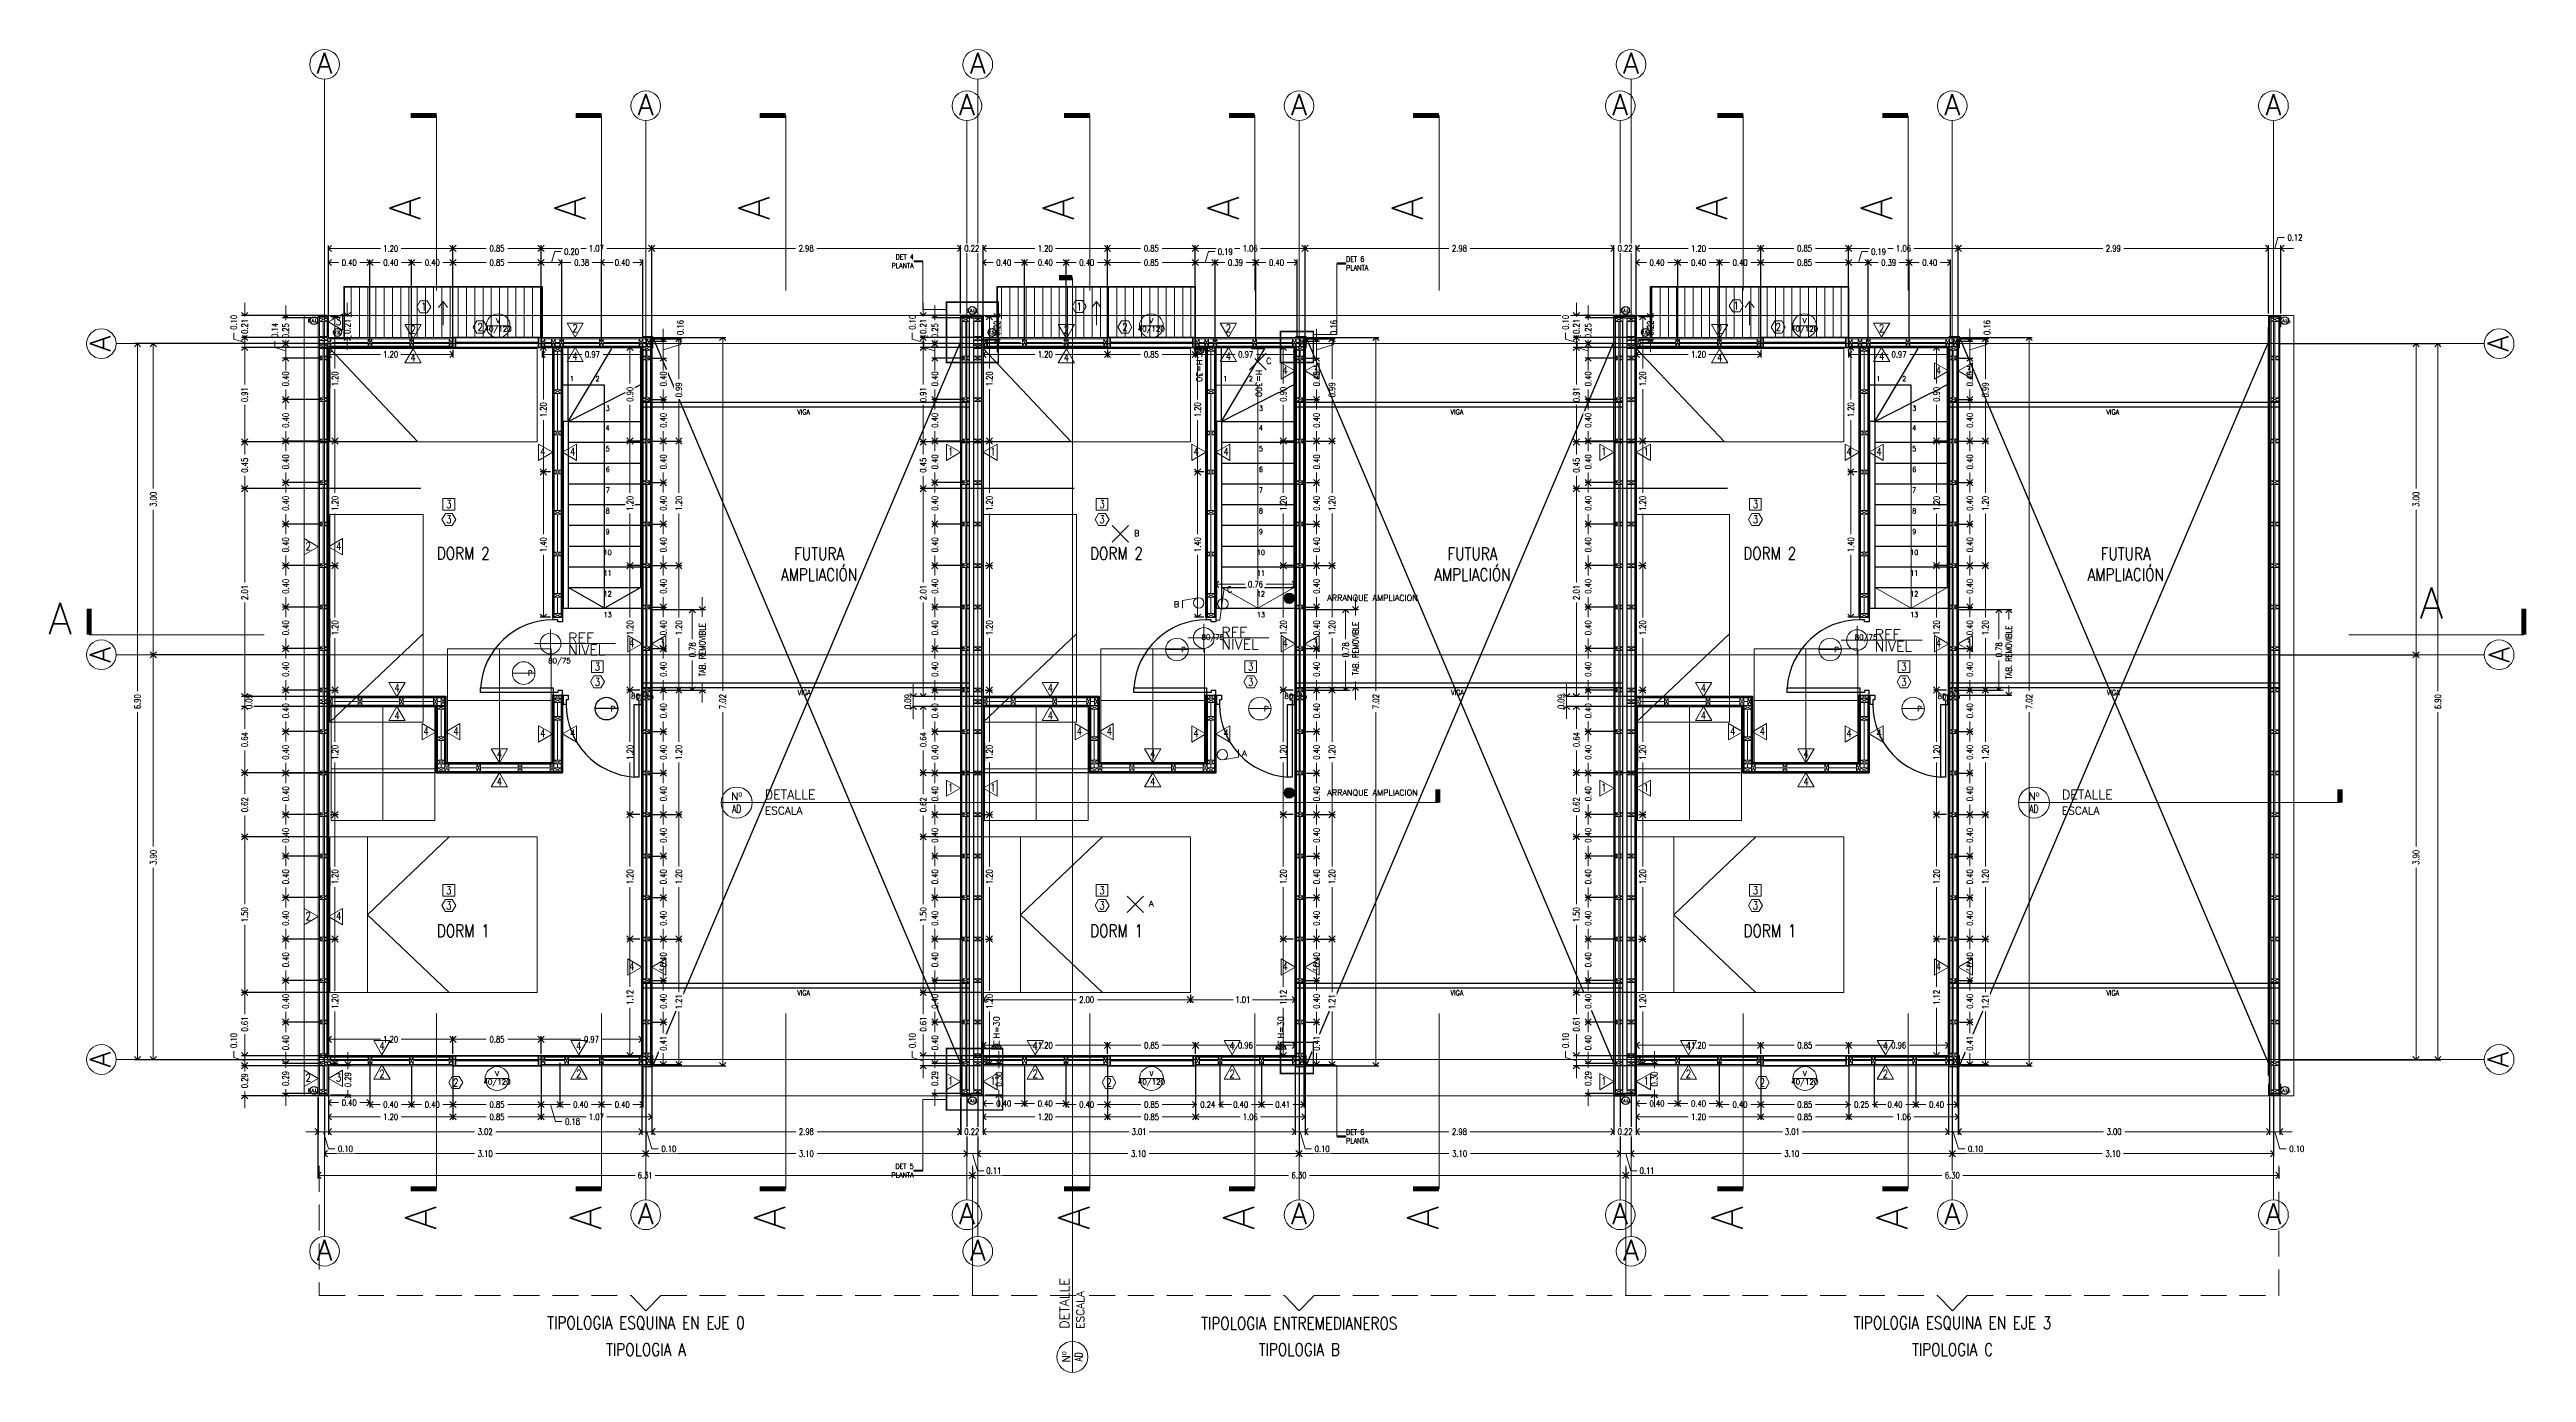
# Model space of a CAD drawing. Header units: inches. Extents: x 10.8 to 60.4, y 12.2 to 79.7.
# Drawn here: x 10.81 to 34.7, y 32.22 to 44.97 of the extents above; entities that cross this region are included whole.
import ezdxf
from ezdxf.enums import TextEntityAlignment as Align

# ---------------------------------------------------------------- set-up
doc = ezdxf.new("R2010")
doc.units = ezdxf.units.IN
doc.header["$MEASUREMENT"] = 0
doc.linetypes.add('CENTER', pattern=[2, 1.25, -0.25, 0.25, -0.25])
doc.linetypes.add('HIDDEN', pattern=[0.375, 0.25, -0.125])
doc.layers.get('DEFPOINTS').update_dxf_attribs({"color": 210})
doc.layers.add('_AUX', color=210, linetype='Continuous', lineweight=18, plot=False)
for name, color, linetype, lineweight in [('A-ANNO-DIMS', 3, 'Continuous', 18), ('A-ANNO-SYMB', 3, 'Continuous', 18), ('A-ANNO-TEXT', 3, 'Continuous', 18), ('A-DETL-MBND', 3, 'Continuous', 18), ('A-DETL-MCUT', 4, 'Continuous', 25), ('A-DOOR-FULL', 4, 'Continuous', 25), ('A-DOOR-SYMB', 3, 'Continuous', 18), ('A-ELEV-IDEN', 3, 'Continuous', 18), ('A-ELEV-MBE1', 7, 'Continuous', 35), ('A-ELEV-MBE2', 4, 'Continuous', 25), ('A-FLOR-PATT', 8, 'Continuous', 18), ('A-FURN', 8, 'Continuous', 18), ('A-SECT-MCUT', 7, 'Continuous', 35), ('A-WALL-PATT', 8, 'Continuous', 18), ('A-WALL-STUD', 3, 'Continuous', 18)]:
    doc.layers.add(name, color=color, linetype=linetype, lineweight=lineweight)
doc.styles.add('E-ROMANS', font='romans.shx', dxfattribs={"width": 0.8})
doc.dimstyles.new('E-0050_ARW_12', dxfattribs={"dimscale": 0.001, "dimtxt": 60, "dimasz": 60, "dimexe": 30, "dimexo": 20, "dimgap": 30, "dimtad": 0, "dimzin": 0, "dimdsep": 46, "dimtxsty": 'E-ROMANS', "dimblk": 'OPEN90', "dimcen": 30, "dimclrd": 256, "dimclre": 256, "dimclrt": 256, "dimadec": 0, "dimazin": 0, "dimtfac": 1, "dimtmove": 1, "dimatfit": 3, "dimldrblk": 'OPEN90', "dimfxl": 1, "dimtfill": 1, "dimtolj": 1, "dimtzin": 0, "dimlwd": -1, "dimarcsym": 0})
pattern_1 = [(90, (-444.033665, -8.06813), (-0.079375, 5e-18), [])]

msp = doc.modelspace()

# ---------------------------------------------------------------- texts
at = {"layer": 'A-ANNO-SYMB', "style": 'E-ROMANS'}
for s, rotation, p in [('H=30', 270, (21.87, 41.979)), ('H=300', 270, (22.445, 41.881)), ('H=30', 90, (19.971, 35.434)), ('H=30', 90, (22.713, 35.434))]:
    msp.add_text(s, height=0.0569, rotation=rotation, dxfattribs=at).set_placement(p)
for s, height, p in [('C', 0.0569, (22.544, 41.937)), ('B', 0.0569, (21.27, 40.276)), ('B', 0.0569, (21.653, 39.591)), ('C', 0.0569, (22.165, 39.733)), ('ARRANQUE AMPLIACION', 0.05689, (23.132, 39.653)), ('A', 0.0569, (22.311, 38.155)), ('ARRANQUE AMPLIACION', 0.05689, (23.132, 37.776)), ('A', 0.0569, (21.414, 36.706))]:
    msp.add_text(s, height=height, dxfattribs=at).set_placement(p)
at = {"layer": 'A-ANNO-TEXT', "attachment_point": 5, "style": 'E-ROMANS'}
for s, insert, char_height in [('\\pi-0.09,l0.09,t0.09;B.A.LL.', (32.365, 42.353), 0.03), ('\\pi-0.09,l0.09,t0.09;V.S.', (13.589, 42.24), 0.03), ('\\pi-0.15,l0.15,t0.15;VIGA', (18.084, 41.474), 0.05), ('\\pi-0.15,l0.15,t0.15;VIGA', (24.383, 41.474), 0.05), ('\\pi-0.15,l0.15,t0.15;VIGA', (30.706, 41.474), 0.05), ('\\pi-0.36,l0.36,t0.36;FUTURA\\PAMPLIACIÓN', (18.233, 40.006), 0.12), ('\\pi-0.36,l0.36,t0.36;FUTURA\\PAMPLIACIÓN', (24.532, 40.006), 0.12), ('\\pi-0.36,l0.36,t0.36;FUTURA\\PAMPLIACIÓN', (30.831, 40.006), 0.12), ('\\pi-0.36,l0.36,t0.36;FUTURA\\PAMPLIACIÓN', (30.831, 40.006), 0.12), ('\\pi-0.15,l0.15,t0.15;VIGA', (18.089, 38.769), 0.05), ('\\pi-0.15,l0.15,t0.15;VIGA', (24.388, 38.769), 0.05), ('\\pi-0.15,l0.15,t0.15;VIGA', (30.711, 38.769), 0.05), ('\\pi-0.36,l0.36,t0.36;DORM 1', (14.802, 36.472), 0.12), ('\\pi-0.36,l0.36,t0.36;DORM 1', (21.101, 36.472), 0.12), ('\\pi-0.36,l0.36,t0.36;DORM 1', (27.401, 36.472), 0.12), ('\\pi-0.15,l0.15,t0.15;VIGA', (18.084, 35.874), 0.05), ('\\pi-0.15,l0.15,t0.15;VIGA', (24.383, 35.874), 0.05), ('\\pi-0.15,l0.15,t0.15;VIGA', (30.706, 35.874), 0.05), ('\\pi-0.09,l0.09,t0.09;B.A.LL.', (32.365, 34.934), 0.03), ('\\pi-0.36,l0.36,t0.36;TIPOLOGIA ESQUINA EN EJE 0', (16.563, 32.688), 0.12), ('\\pi-0.36,l0.36,t0.36;TIPOLOGIA ENTREMEDIANEROS', (22.862, 32.688), 0.12), ('\\pi-0.36,l0.36,t0.36;TIPOLOGIA ESQUINA EN EJE 3', (29.161, 32.688), 0.12), ('\\pi-0.36,l0.36,t0.36;TIPOLOGIA A', (16.563, 32.436), 0.12), ('\\pi-0.36,l0.36,t0.36;TIPOLOGIA B', (22.862, 32.436), 0.12), ('\\pi-0.36,l0.36,t0.36;TIPOLOGIA C', (29.161, 32.436), 0.12)]:
    msp.add_mtext(s, dxfattribs=dict(at, insert=insert, char_height=char_height))
for s, insert, char_height, rotation in [('\\pi-0.3,l0.3,t0.3;1', (15.849, 41.794), 0.05, 0.0005), ('\\pi-0.3,l0.3,t0.3;2', (16.097, 41.794), 0.05, 0.0005), ('\\pi-0.3,l0.3,t0.3;1', (22.148, 41.794), 0.05, 0.0005), ('\\pi-0.3,l0.3,t0.3;2', (22.396, 41.794), 0.05, 0.0005), ('\\pi-0.3,l0.3,t0.3;1', (28.447, 41.794), 0.05, 0.0005), ('\\pi-0.3,l0.3,t0.3;2', (28.695, 41.794), 0.05, 0.0005), ('\\pi-0.3,l0.3,t0.3;3', (16.194, 41.509), 0.05, 0.0005), ('\\pi-0.3,l0.3,t0.3;4', (16.194, 41.32), 0.05, 0.0005), ('\\pi-0.3,l0.3,t0.3;3', (22.493, 41.509), 0.05, 0.0005), ('\\pi-0.3,l0.3,t0.3;4', (22.493, 41.32), 0.05, 0.0005), ('\\pi-0.3,l0.3,t0.3;3', (28.792, 41.509), 0.05, 0.0005), ('\\pi-0.3,l0.3,t0.3;4', (28.792, 41.32), 0.05, 0.0005), ('\\pi-0.45,l0.45,t0.45;4', (15.856, 41.091), 0.075, 359.9995), ('\\pi-0.3,l0.3,t0.3;5', (16.194, 41.12), 0.05, 0.0005), ('\\pi-0.45,l0.45,t0.45;4', (22.155, 41.091), 0.075, 359.9995), ('\\pi-0.3,l0.3,t0.3;5', (22.493, 41.12), 0.05, 0.0005), ('\\pi-0.45,l0.45,t0.45;4', (28.454, 41.091), 0.075, 359.9995), ('\\pi-0.3,l0.3,t0.3;5', (28.792, 41.12), 0.05, 0.0005), ('\\pi-0.3,l0.3,t0.3;6', (16.194, 40.92), 0.05, 0.0005), ('\\pi-0.3,l0.3,t0.3;6', (22.493, 40.92), 0.05, 0.0005), ('\\pi-0.3,l0.3,t0.3;6', (28.792, 40.92), 0.05, 0.0005), ('\\pi-0.3,l0.3,t0.3;7', (16.194, 40.72), 0.05, 0.0005), ('\\pi-0.3,l0.3,t0.3;7', (22.493, 40.72), 0.05, 0.0005), ('\\pi-0.3,l0.3,t0.3;7', (28.792, 40.72), 0.05, 0.0005), ('\\pi-0.3,l0.3,t0.3;8', (16.194, 40.52), 0.05, 0.0005), ('\\pi-0.3,l0.3,t0.3;8', (22.493, 40.52), 0.05, 0.0005), ('\\pi-0.3,l0.3,t0.3;8', (28.792, 40.52), 0.05, 0.0005), ('\\pi-0.3,l0.3,t0.3;10', (16.194, 40.12), 0.05, 0.0005), ('\\pi-0.3,l0.3,t0.3;9', (16.194, 40.32), 0.05, 0.0005), ('\\pi-0.3,l0.3,t0.3;10', (22.493, 40.12), 0.05, 0.0005), ('\\pi-0.3,l0.3,t0.3;9', (22.493, 40.32), 0.05, 0.0005), ('\\pi-0.3,l0.3,t0.3;10', (28.792, 40.12), 0.05, 0.0005), ('\\pi-0.3,l0.3,t0.3;9', (28.792, 40.32), 0.05, 0.0005), ('\\pi-0.3,l0.3,t0.3;11', (16.194, 39.92), 0.05, 0.0005), ('\\pi-0.3,l0.3,t0.3;11', (22.493, 39.92), 0.05, 0.0005), ('\\pi-0.3,l0.3,t0.3;11', (28.792, 39.92), 0.05, 0.0005), ('\\pi-0.3,l0.3,t0.3;12', (16.194, 39.72), 0.05, 0.0005), ('\\pi-0.3,l0.3,t0.3;12', (22.493, 39.72), 0.05, 0.0005), ('\\pi-0.3,l0.3,t0.3;12', (28.792, 39.72), 0.05, 0.0005), ('\\pi-0.3,l0.3,t0.3;13', (16.194, 39.52), 0.05, 0.0005), ('\\pi-0.3,l0.3,t0.3;13', (22.493, 39.52), 0.05, 0.0005), ('\\pi-0.3,l0.3,t0.3;13', (28.792, 39.52), 0.05, 0.0005), ('\\pi-0.45,l0.45,t0.45;3', (16.095, 39.018), 0.075, 0.0005), ('\\pi-0.45,l0.45,t0.45;3', (22.394, 39.018), 0.075, 0.0005), ('\\pi-0.45,l0.45,t0.45;3', (28.693, 39.018), 0.075, 0.0005), ('\\pi-0.45,l0.45,t0.45;3', (16.095, 38.871), 0.075, 0.0005), ('\\pi-0.45,l0.45,t0.45;3', (22.394, 38.871), 0.075, 0.0005), ('\\pi-0.45,l0.45,t0.45;3', (28.693, 38.871), 0.075, 0.0005), ('\\pi-0.45,l0.45,t0.45;4', (15.15, 38.177), 0.075, 0.0005), ('\\pi-0.45,l0.45,t0.45;4', (15.567, 38.376), 0.075, 0.0005), ('\\pi-0.45,l0.45,t0.45;4', (15.856, 38.376), 0.075, 359.9995), ('\\pi-0.45,l0.45,t0.45;4', (21.449, 38.177), 0.075, 0.0005), ('\\pi-0.45,l0.45,t0.45;4', (21.866, 38.376), 0.075, 0.0005), ('\\pi-0.45,l0.45,t0.45;4', (22.155, 38.376), 0.075, 359.9995), ('\\pi-0.45,l0.45,t0.45;4', (27.748, 38.177), 0.075, 0.0005), ('\\pi-0.45,l0.45,t0.45;4', (28.165, 38.376), 0.075, 0.0005), ('\\pi-0.45,l0.45,t0.45;4', (28.454, 38.376), 0.075, 359.9995), ('\\pi-0.45,l0.45,t0.45;4', (15.15, 37.91), 0.075, 359.9995), ('\\pi-0.45,l0.45,t0.45;4', (21.449, 37.91), 0.075, 359.9995), ('\\pi-0.45,l0.45,t0.45;4', (27.748, 37.91), 0.075, 359.9995), ('\\pi-0.45,l0.45,t0.45;3', (14.662, 36.863), 0.075, 0.0005), ('\\pi-0.45,l0.45,t0.45;3', (20.961, 36.863), 0.075, 0.0005), ('\\pi-0.45,l0.45,t0.45;3', (27.261, 36.863), 0.075, 0.0005), ('\\pi-0.45,l0.45,t0.45;3', (14.662, 36.716), 0.075, 0.0005), ('\\pi-0.45,l0.45,t0.45;3', (20.961, 36.716), 0.075, 0.0005), ('\\pi-0.45,l0.45,t0.45;3', (27.261, 36.716), 0.075, 0.0005)]:
    msp.add_mtext(s, dxfattribs=dict(at, insert=insert, char_height=char_height, rotation=rotation))
at = {"layer": 'A-ANNO-TEXT', "style": 'E-ROMANS'}
for p in [(13.464, 44.835), (19.763, 44.835), (26.062, 44.835), (16.561, 44.436), (19.658, 44.436), (22.86, 44.436), (25.957, 44.436), (29.159, 44.436), (32.256, 44.436), (16.561, 33.746), (19.658, 33.746), (22.86, 33.746), (25.957, 33.746), (29.159, 33.746), (32.256, 33.746), (13.464, 33.394), (19.763, 33.394), (26.062, 33.394)]:
    msp.add_attdef('A', text='0.00', height=0.2, dxfattribs=at).set_placement(p, align=Align.MIDDLE_CENTER)
for p in [(14.24, 43.324), (15.83, 43.324), (17.605, 43.324), (20.539, 43.324), (22.129, 43.324), (23.904, 43.324), (26.838, 43.324), (28.428, 43.324), (14.39, 33.59), (15.98, 33.59), (17.755, 33.59), (20.689, 33.59), (22.279, 33.59), (24.054, 33.59), (26.988, 33.59), (28.578, 33.59)]:
    msp.add_attdef('A', text='CORTE', height=0.2998, rotation=90, dxfattribs=at).set_placement(p, align=Align.MIDDLE_LEFT)
for p in [(11.3, 42.132), (34.421, 42.132), (11.3, 39.133), (34.432, 39.133), (11.3, 35.232), (34.421, 35.232)]:
    msp.add_attdef('A', text='0.00', height=0.2, rotation=90, dxfattribs=at).set_placement(p, align=Align.MIDDLE_CENTER)
msp.add_attdef('A', text='CORTE', height=0.2998, dxfattribs=at).set_placement((10.8, 39.483), align=Align.MIDDLE_LEFT)
for p in [(15.812, 39.231), (22.111, 39.285), (28.41, 39.265)]:
    msp.add_attdef('NIVEL', text='%%P0,00', height=0.1, dxfattribs=at).set_placement(p, align=Align.TOP_LEFT)
for p in [(15.813, 39.214), (28.411, 39.248)]:
    msp.add_attdef('REF', text='', height=0.1, dxfattribs=at).set_placement(p, align=Align.BOTTOM_LEFT)
for p in [(21.746, 39.143), (28.045, 39.143), (15.447, 38.916)]:
    msp.add_attdef('P', text='P', height=0.05, dxfattribs=at).set_placement(p, align=Align.BOTTOM_CENTER)
for p in [(22.029, 39.328), (28.328, 39.328), (15.73, 39.101)]:
    msp.add_attdef('80/75', text='x/x', height=0.05, dxfattribs=at).set_placement(p, align=Align.TOP_CENTER)
for tag, p, s, height in [('DETALLE', (17.709, 37.74), 'D E T A L L E   T I P O', 0.08994), ('DETALLE', (30.216, 37.74), 'D E T A L L E   T I P O', 0.08994), ('ESCALA', (17.709, 37.594), 'E s c a l a   1 : 1 0 0', 0.07495), ('ESCALA', (30.216, 37.594), 'E s c a l a   1 : 1 0 0', 0.07495)]:
    msp.add_attdef(tag, p, s, height=height, dxfattribs=at)
for tag, p, s, height in [('DETALLE', (20.643, 32.636), 'D E T A L L E   T I P O', 0.08994), ('ESCALA', (20.789, 32.636), 'E s c a l a   1 : 1 0 0', 0.07495)]:
    msp.add_attdef(tag, p, s, height=height, rotation=90, dxfattribs=at)
msp.add_attdef('Nº', text='0', height=0.0749, rotation=90, dxfattribs=at).set_placement((20.675, 32.365), align=Align.BOTTOM_CENTER)
at = {"layer": 'A-ANNO-TEXT', "style": 'E-ROMANS', "width": 0.7}
msp.add_attdef('AD', text='AD', height=0.0749, rotation=90, dxfattribs=at).set_placement((20.697, 32.365), align=Align.TOP_CENTER)

# ---------------------------------------------------------------- blocks, each defined once
blk = doc.blocks.new('ENCHUFE2')
h = blk.add_hatch()
h.set_pattern_fill('LINE', color=256, scale=0.01, angle=45, style=0)
h.set_pattern_definition([(45, (-139.906905, -0.294872), (-0.02245064, 0.02245064), [])])
h.paths.add_polyline_path([(0, -0.1, 1), (0, 0.1)])
for points in [[(0, 0.1), (0, -0.1)], [(0.087, 0.05), (0.16, 0.05)], [(0.087, -0.05), (0.16, -0.05)]]:
    blk.add_lwpolyline(points)
blk.add_arc((0, 0), 0.1, 270, 90)
blk = doc.blocks.new('centro')
for points in [[(-0.106, 0.106), (0.106, -0.106)], [(0.106, 0.106), (-0.106, -0.106)]]:
    blk.add_lwpolyline(points)
blk = doc.blocks.new('_Open90')
at = {"color": 0, "linetype": 'ByBlock', "lineweight": -2}
for p, q in [((0, 0), (-1, 0)), ((-0.5, 0.5), (0, 0)), ((0, 0), (-0.5, -0.5))]:
    blk.add_line(p, q, dxfattribs=at)
blk = doc.blocks.new('*D962')
at = {"layer": 'A-ANNO-DIMS', "lineweight": -2, "transparency": 16777216}
for p, q in [((19.813, 35.173), (19.813, 34.778)), ((20.213, 35.173), (20.213, 34.778))]:
    blk.add_line(p, q, dxfattribs=at)
at = {"layer": 'A-ANNO-DIMS', "transparency": 16777216}
for p, q in [((19.873, 34.808), (19.91, 34.808)), ((20.153, 34.808), (20.116, 34.808))]:
    blk.add_line(p, q, dxfattribs=at)
at = {"layer": 'DEFPOINTS', "color": 0, "transparency": 16777216}
for p in [(19.813, 35.193), (20.213, 35.193)]:
    blk.add_point(p, dxfattribs=at)
at = {"layer": 'A-ANNO-DIMS', "transparency": 16777216, "xscale": 0.06, "yscale": 0.06, "zscale": 0.06, "rotation": 180}
blk.add_blockref('_Open90', (19.813, 34.808), dxfattribs=at)
at = {"layer": 'A-ANNO-DIMS', "transparency": 16777216, "xscale": 0.06, "yscale": 0.06, "zscale": 0.06}
blk.add_blockref('_Open90', (20.213, 34.808), dxfattribs=at)
at = {"layer": 'A-ANNO-DIMS', "transparency": 16777216, "insert": (20.013, 34.808), "char_height": 0.06, "attachment_point": 5, "style": 'E-ROMANS', "bg_fill": 3, "box_fill_scale": 1.25, "bg_fill_color": 256, "bg_fill_true_color": 13158600, "bg_fill_transparency": 0}
blk.add_mtext('\\A1;0.40', dxfattribs=at)
at = {"layer": 'DEFPOINTS', "color": 0, "transparency": 16777216}
blk.add_point((20.213, 34.808), dxfattribs=at)
blk = doc.blocks.new('*D619')
at = {"layer": 'A-ANNO-DIMS', "lineweight": -2, "transparency": 16777216}
for p, q in [((20.213, 35.173), (20.213, 34.778)), ((20.613, 35.211), (20.613, 34.778))]:
    blk.add_line(p, q, dxfattribs=at)
at = {"layer": 'A-ANNO-DIMS', "transparency": 16777216}
for p, q in [((20.273, 34.808), (20.31, 34.808)), ((20.553, 34.808), (20.516, 34.808))]:
    blk.add_line(p, q, dxfattribs=at)
at = {"layer": 'DEFPOINTS', "color": 0, "transparency": 16777216}
for p in [(20.213, 35.193), (20.613, 35.231)]:
    blk.add_point(p, dxfattribs=at)
at = {"layer": 'A-ANNO-DIMS', "transparency": 16777216, "xscale": 0.06, "yscale": 0.06, "zscale": 0.06, "rotation": 180}
blk.add_blockref('_Open90', (20.213, 34.808), dxfattribs=at)
at = {"layer": 'A-ANNO-DIMS', "transparency": 16777216, "xscale": 0.06, "yscale": 0.06, "zscale": 0.06}
blk.add_blockref('_Open90', (20.613, 34.808), dxfattribs=at)
at = {"layer": 'A-ANNO-DIMS', "transparency": 16777216, "insert": (20.413, 34.808), "char_height": 0.06, "attachment_point": 5, "style": 'E-ROMANS', "bg_fill": 3, "box_fill_scale": 1.25, "bg_fill_color": 256, "bg_fill_true_color": 13158600, "bg_fill_transparency": 0}
blk.add_mtext('\\A1;0.40', dxfattribs=at)
at = {"layer": 'DEFPOINTS', "color": 0, "transparency": 16777216}
blk.add_point((20.613, 34.808), dxfattribs=at)
blk = doc.blocks.new('*D620')
at = {"layer": 'A-ANNO-DIMS', "lineweight": -2, "transparency": 16777216}
for p, q in [((20.613, 35.211), (20.613, 34.768)), ((21.013, 35.201), (21.013, 34.768))]:
    blk.add_line(p, q, dxfattribs=at)
at = {"layer": 'A-ANNO-DIMS', "transparency": 16777216}
for p, q in [((20.673, 34.798), (20.71, 34.798)), ((20.953, 34.798), (20.916, 34.798))]:
    blk.add_line(p, q, dxfattribs=at)
at = {"layer": 'DEFPOINTS', "color": 0, "transparency": 16777216}
for p in [(20.613, 35.231), (21.013, 35.221)]:
    blk.add_point(p, dxfattribs=at)
at = {"layer": 'A-ANNO-DIMS', "transparency": 16777216, "xscale": 0.06, "yscale": 0.06, "zscale": 0.06, "rotation": 180}
blk.add_blockref('_Open90', (20.613, 34.798), dxfattribs=at)
at = {"layer": 'A-ANNO-DIMS', "transparency": 16777216, "xscale": 0.06, "yscale": 0.06, "zscale": 0.06}
blk.add_blockref('_Open90', (21.013, 34.798), dxfattribs=at)
at = {"layer": 'A-ANNO-DIMS', "transparency": 16777216, "insert": (20.813, 34.798), "char_height": 0.06, "attachment_point": 5, "style": 'E-ROMANS', "bg_fill": 3, "box_fill_scale": 1.25, "bg_fill_color": 256, "bg_fill_true_color": 13158600, "bg_fill_transparency": 0}
blk.add_mtext('\\A1;0.40', dxfattribs=at)
at = {"layer": 'DEFPOINTS', "color": 0, "transparency": 16777216}
blk.add_point((21.013, 34.798), dxfattribs=at)
blk = doc.blocks.new('*D621')
at = {"layer": 'A-ANNO-DIMS', "lineweight": -2, "transparency": 16777216}
for p, q in [((21.013, 35.201), (21.013, 34.768)), ((21.863, 35.211), (21.863, 34.768))]:
    blk.add_line(p, q, dxfattribs=at)
at = {"layer": 'A-ANNO-DIMS', "transparency": 16777216}
for p, q in [((21.073, 34.798), (21.335, 34.798)), ((21.803, 34.798), (21.541, 34.798))]:
    blk.add_line(p, q, dxfattribs=at)
at = {"layer": 'DEFPOINTS', "color": 0, "transparency": 16777216}
for p in [(21.013, 35.221), (21.863, 35.231), (21.863, 34.798)]:
    blk.add_point(p, dxfattribs=at)
at = {"layer": 'A-ANNO-DIMS', "transparency": 16777216, "xscale": 0.06, "yscale": 0.06, "zscale": 0.06, "rotation": 180}
blk.add_blockref('_Open90', (21.013, 34.798), dxfattribs=at)
at = {"layer": 'A-ANNO-DIMS', "transparency": 16777216, "xscale": 0.06, "yscale": 0.06, "zscale": 0.06}
blk.add_blockref('_Open90', (21.863, 34.798), dxfattribs=at)
at = {"layer": 'A-ANNO-DIMS', "transparency": 16777216, "insert": (21.438, 34.798), "char_height": 0.06, "attachment_point": 5, "style": 'E-ROMANS', "bg_fill": 3, "box_fill_scale": 1.25, "bg_fill_color": 256, "bg_fill_true_color": 13158600, "bg_fill_transparency": 0}
blk.add_mtext('\\A1;0.85', dxfattribs=at)
blk = doc.blocks.new('*D622')
at = {"layer": 'A-ANNO-DIMS', "lineweight": -2, "transparency": 16777216}
for p, q in [((21.863, 35.211), (21.863, 34.768)), ((22.098, 35.201), (22.098, 34.768))]:
    blk.add_line(p, q, dxfattribs=at)
at = {"layer": 'A-ANNO-DIMS', "transparency": 16777216}
for p, q in [((21.803, 34.798), (21.743, 34.798)), ((21.863, 34.798), (21.876, 34.798)), ((22.098, 34.798), (22.085, 34.798)), ((22.158, 34.798), (22.218, 34.798))]:
    blk.add_line(p, q, dxfattribs=at)
at = {"layer": 'DEFPOINTS', "color": 0, "transparency": 16777216}
for p in [(21.863, 35.231), (22.098, 35.221)]:
    blk.add_point(p, dxfattribs=at)
at = {"layer": 'A-ANNO-DIMS', "transparency": 16777216, "xscale": 0.06, "yscale": 0.06, "zscale": 0.06}
blk.add_blockref('_Open90', (21.863, 34.798), dxfattribs=at)
at = {"layer": 'A-ANNO-DIMS', "transparency": 16777216, "xscale": 0.06, "yscale": 0.06, "zscale": 0.06, "rotation": 180}
blk.add_blockref('_Open90', (22.098, 34.798), dxfattribs=at)
at = {"layer": 'A-ANNO-DIMS', "transparency": 16777216, "insert": (21.98, 34.798), "char_height": 0.06, "attachment_point": 5, "style": 'E-ROMANS', "bg_fill": 3, "box_fill_scale": 1.25, "bg_fill_color": 256, "bg_fill_true_color": 13158600, "bg_fill_transparency": 0}
blk.add_mtext('\\A1;0.24', dxfattribs=at)
at = {"layer": 'DEFPOINTS', "color": 0, "transparency": 16777216}
blk.add_point((22.098, 34.798), dxfattribs=at)
blk = doc.blocks.new('*D623')
at = {"layer": 'A-ANNO-DIMS', "lineweight": -2, "transparency": 16777216}
for p, q in [((22.098, 35.201), (22.098, 34.768)), ((22.498, 35.201), (22.498, 34.768))]:
    blk.add_line(p, q, dxfattribs=at)
at = {"layer": 'A-ANNO-DIMS', "transparency": 16777216}
for p, q in [((22.158, 34.798), (22.195, 34.798)), ((22.438, 34.798), (22.401, 34.798))]:
    blk.add_line(p, q, dxfattribs=at)
at = {"layer": 'DEFPOINTS', "color": 0, "transparency": 16777216}
for p in [(22.098, 35.221), (22.498, 35.221)]:
    blk.add_point(p, dxfattribs=at)
at = {"layer": 'A-ANNO-DIMS', "transparency": 16777216, "xscale": 0.06, "yscale": 0.06, "zscale": 0.06, "rotation": 180}
blk.add_blockref('_Open90', (22.098, 34.798), dxfattribs=at)
at = {"layer": 'A-ANNO-DIMS', "transparency": 16777216, "xscale": 0.06, "yscale": 0.06, "zscale": 0.06}
blk.add_blockref('_Open90', (22.498, 34.798), dxfattribs=at)
at = {"layer": 'A-ANNO-DIMS', "transparency": 16777216, "insert": (22.298, 34.798), "char_height": 0.06, "attachment_point": 5, "style": 'E-ROMANS', "bg_fill": 3, "box_fill_scale": 1.25, "bg_fill_color": 256, "bg_fill_true_color": 13158600, "bg_fill_transparency": 0}
blk.add_mtext('\\A1;0.40', dxfattribs=at)
at = {"layer": 'DEFPOINTS', "color": 0, "transparency": 16777216}
blk.add_point((22.498, 34.798), dxfattribs=at)
blk = doc.blocks.new('*D624')
at = {"layer": 'A-ANNO-DIMS', "lineweight": -2, "transparency": 16777216}
for p, q in [((22.498, 35.201), (22.498, 34.768)), ((22.908, 35.163), (22.908, 34.768))]:
    blk.add_line(p, q, dxfattribs=at)
at = {"layer": 'A-ANNO-DIMS', "transparency": 16777216}
for p, q in [((22.558, 34.798), (22.607, 34.798)), ((22.848, 34.798), (22.799, 34.798))]:
    blk.add_line(p, q, dxfattribs=at)
at = {"layer": 'DEFPOINTS', "color": 0, "transparency": 16777216}
for p in [(22.498, 35.221), (22.908, 35.183)]:
    blk.add_point(p, dxfattribs=at)
at = {"layer": 'A-ANNO-DIMS', "transparency": 16777216, "xscale": 0.06, "yscale": 0.06, "zscale": 0.06, "rotation": 180}
blk.add_blockref('_Open90', (22.498, 34.798), dxfattribs=at)
at = {"layer": 'A-ANNO-DIMS', "transparency": 16777216, "xscale": 0.06, "yscale": 0.06, "zscale": 0.06}
blk.add_blockref('_Open90', (22.908, 34.798), dxfattribs=at)
at = {"layer": 'A-ANNO-DIMS', "transparency": 16777216, "insert": (22.703, 34.798), "char_height": 0.06, "attachment_point": 5, "style": 'E-ROMANS', "bg_fill": 3, "box_fill_scale": 1.25, "bg_fill_color": 256, "bg_fill_true_color": 13158600, "bg_fill_transparency": 0}
blk.add_mtext('\\A1;0.41', dxfattribs=at)
at = {"layer": 'DEFPOINTS', "color": 0, "transparency": 16777216}
blk.add_point((22.908, 34.798), dxfattribs=at)
blk = doc.blocks.new('*D625')
at = {"layer": 'A-ANNO-DIMS', "lineweight": -2, "transparency": 16777216}
for p, q in [((19.813, 35.162), (19.813, 34.649)), ((21.013, 35.162), (21.013, 34.649))]:
    blk.add_line(p, q, dxfattribs=at)
at = {"layer": 'A-ANNO-DIMS', "transparency": 16777216}
for p, q in [((19.873, 34.679), (20.313, 34.679)), ((20.953, 34.679), (20.513, 34.679))]:
    blk.add_line(p, q, dxfattribs=at)
at = {"layer": 'DEFPOINTS', "color": 0, "transparency": 16777216}
for p in [(19.813, 35.182), (21.013, 35.182), (21.013, 34.679)]:
    blk.add_point(p, dxfattribs=at)
at = {"layer": 'A-ANNO-DIMS', "transparency": 16777216, "xscale": 0.06, "yscale": 0.06, "zscale": 0.06, "rotation": 180}
blk.add_blockref('_Open90', (19.813, 34.679), dxfattribs=at)
at = {"layer": 'A-ANNO-DIMS', "transparency": 16777216, "xscale": 0.06, "yscale": 0.06, "zscale": 0.06}
blk.add_blockref('_Open90', (21.013, 34.679), dxfattribs=at)
at = {"layer": 'A-ANNO-DIMS', "transparency": 16777216, "insert": (20.413, 34.679), "char_height": 0.06, "attachment_point": 5, "style": 'E-ROMANS', "bg_fill": 3, "box_fill_scale": 1.25, "bg_fill_color": 256, "bg_fill_true_color": 13158600, "bg_fill_transparency": 0}
blk.add_mtext('\\A1;1.20', dxfattribs=at)
blk = doc.blocks.new('*D626')
at = {"layer": 'A-ANNO-DIMS', "lineweight": -2, "transparency": 16777216}
for p, q in [((21.863, 35.162), (21.863, 34.649)), ((22.918, 35.162), (22.918, 34.649))]:
    blk.add_line(p, q, dxfattribs=at)
at = {"layer": 'A-ANNO-DIMS', "transparency": 16777216}
for p, q in [((21.923, 34.679), (22.291, 34.679)), ((22.858, 34.679), (22.49, 34.679))]:
    blk.add_line(p, q, dxfattribs=at)
at = {"layer": 'DEFPOINTS', "color": 0, "transparency": 16777216}
for p in [(21.863, 35.182), (22.918, 35.182), (22.918, 34.679)]:
    blk.add_point(p, dxfattribs=at)
at = {"layer": 'A-ANNO-DIMS', "transparency": 16777216, "xscale": 0.06, "yscale": 0.06, "zscale": 0.06, "rotation": 180}
blk.add_blockref('_Open90', (21.863, 34.679), dxfattribs=at)
at = {"layer": 'A-ANNO-DIMS', "transparency": 16777216, "xscale": 0.06, "yscale": 0.06, "zscale": 0.06}
blk.add_blockref('_Open90', (22.918, 34.679), dxfattribs=at)
at = {"layer": 'A-ANNO-DIMS', "transparency": 16777216, "insert": (22.39, 34.679), "char_height": 0.06, "attachment_point": 5, "style": 'E-ROMANS', "bg_fill": 3, "box_fill_scale": 1.25, "bg_fill_color": 256, "bg_fill_true_color": 13158600, "bg_fill_transparency": 0}
blk.add_mtext('\\A1;1.06', dxfattribs=at)
blk = doc.blocks.new('*D627')
at = {"layer": 'A-ANNO-DIMS', "lineweight": -2, "transparency": 16777216}
for p, q in [((21.013, 35.173), (21.013, 34.649)), ((21.863, 35.173), (21.863, 34.649))]:
    blk.add_line(p, q, dxfattribs=at)
at = {"layer": 'A-ANNO-DIMS', "transparency": 16777216}
for p, q in [((21.073, 34.679), (21.335, 34.679)), ((21.803, 34.679), (21.541, 34.679))]:
    blk.add_line(p, q, dxfattribs=at)
at = {"layer": 'DEFPOINTS', "color": 0, "transparency": 16777216}
for p in [(21.013, 35.193), (21.863, 35.193), (21.863, 34.679)]:
    blk.add_point(p, dxfattribs=at)
at = {"layer": 'A-ANNO-DIMS', "transparency": 16777216, "xscale": 0.06, "yscale": 0.06, "zscale": 0.06, "rotation": 180}
blk.add_blockref('_Open90', (21.013, 34.679), dxfattribs=at)
at = {"layer": 'A-ANNO-DIMS', "transparency": 16777216, "xscale": 0.06, "yscale": 0.06, "zscale": 0.06}
blk.add_blockref('_Open90', (21.863, 34.679), dxfattribs=at)
at = {"layer": 'A-ANNO-DIMS', "transparency": 16777216, "insert": (21.438, 34.679), "char_height": 0.06, "attachment_point": 5, "style": 'E-ROMANS', "bg_fill": 3, "box_fill_scale": 1.25, "bg_fill_color": 256, "bg_fill_true_color": 13158600, "bg_fill_transparency": 0}
blk.add_mtext('\\A1;0.85', dxfattribs=at)
blk = doc.blocks.new('*D628')
at = {"layer": 'A-ANNO-DIMS', "lineweight": -2, "transparency": 16777216}
for p, q in [((19.813, 35.258), (19.813, 34.506)), ((22.823, 35.248), (22.823, 34.506))]:
    blk.add_line(p, q, dxfattribs=at)
at = {"layer": 'A-ANNO-DIMS', "transparency": 16777216}
for p, q in [((19.873, 34.536), (21.222, 34.536)), ((22.763, 34.536), (21.414, 34.536))]:
    blk.add_line(p, q, dxfattribs=at)
at = {"layer": 'DEFPOINTS', "color": 0, "transparency": 16777216}
for p in [(19.813, 35.278), (22.823, 35.268), (22.823, 34.536)]:
    blk.add_point(p, dxfattribs=at)
at = {"layer": 'A-ANNO-DIMS', "transparency": 16777216, "xscale": 0.06, "yscale": 0.06, "zscale": 0.06, "rotation": 180}
blk.add_blockref('_Open90', (19.813, 34.536), dxfattribs=at)
at = {"layer": 'A-ANNO-DIMS', "transparency": 16777216, "xscale": 0.06, "yscale": 0.06, "zscale": 0.06}
blk.add_blockref('_Open90', (22.823, 34.536), dxfattribs=at)
at = {"layer": 'A-ANNO-DIMS', "transparency": 16777216, "insert": (21.318, 34.536), "char_height": 0.06, "attachment_point": 5, "style": 'E-ROMANS', "bg_fill": 3, "box_fill_scale": 1.25, "bg_fill_color": 256, "bg_fill_true_color": 13158600, "bg_fill_transparency": 0}
blk.add_mtext('\\A1;3.01', dxfattribs=at)
blk = doc.blocks.new('*D629')
at = {"layer": 'A-ANNO-DIMS', "lineweight": -2, "transparency": 16777216}
for p, q in [((19.711, 34.188), (19.711, 34.085)), ((26.01, 34.188), (26.01, 34.085))]:
    blk.add_line(p, q, dxfattribs=at)
at = {"layer": 'A-ANNO-DIMS', "transparency": 16777216}
for p, q in [((19.771, 34.115), (22.758, 34.115)), ((25.95, 34.115), (22.962, 34.115))]:
    blk.add_line(p, q, dxfattribs=at)
at = {"layer": 'DEFPOINTS', "color": 0, "transparency": 16777216}
for p in [(19.711, 34.208), (26.01, 34.208), (26.01, 34.115)]:
    blk.add_point(p, dxfattribs=at)
at = {"layer": 'A-ANNO-DIMS', "transparency": 16777216, "xscale": 0.06, "yscale": 0.06, "zscale": 0.06, "rotation": 180}
blk.add_blockref('_Open90', (19.711, 34.115), dxfattribs=at)
at = {"layer": 'A-ANNO-DIMS', "transparency": 16777216, "xscale": 0.06, "yscale": 0.06, "zscale": 0.06}
blk.add_blockref('_Open90', (26.01, 34.115), dxfattribs=at)
at = {"layer": 'A-ANNO-DIMS', "transparency": 16777216, "insert": (22.86, 34.115), "char_height": 0.06, "attachment_point": 5, "style": 'E-ROMANS', "bg_fill": 3, "box_fill_scale": 1.25, "bg_fill_color": 256, "bg_fill_true_color": 13158600, "bg_fill_transparency": 0}
blk.add_mtext('\\A1;6.30', dxfattribs=at)
blk = doc.blocks.new('*D630')
at = {"layer": 'A-ANNO-DIMS', "lineweight": -2, "transparency": 16777216}
for p, q in [((22.918, 35.152), (22.918, 34.506)), ((25.896, 34.873), (25.896, 34.506))]:
    blk.add_line(p, q, dxfattribs=at)
at = {"layer": 'A-ANNO-DIMS', "transparency": 16777216}
for p, q in [((22.978, 34.536), (24.304, 34.536)), ((25.836, 34.536), (24.51, 34.536))]:
    blk.add_line(p, q, dxfattribs=at)
at = {"layer": 'DEFPOINTS', "color": 0, "transparency": 16777216}
for p in [(22.918, 35.172), (25.896, 34.893), (25.896, 34.536)]:
    blk.add_point(p, dxfattribs=at)
at = {"layer": 'A-ANNO-DIMS', "transparency": 16777216, "xscale": 0.06, "yscale": 0.06, "zscale": 0.06, "rotation": 180}
blk.add_blockref('_Open90', (22.918, 34.536), dxfattribs=at)
at = {"layer": 'A-ANNO-DIMS', "transparency": 16777216, "xscale": 0.06, "yscale": 0.06, "zscale": 0.06}
blk.add_blockref('_Open90', (25.896, 34.536), dxfattribs=at)
at = {"layer": 'A-ANNO-DIMS', "transparency": 16777216, "insert": (24.407, 34.536), "char_height": 0.06, "attachment_point": 5, "style": 'E-ROMANS', "bg_fill": 3, "box_fill_scale": 1.25, "bg_fill_color": 256, "bg_fill_true_color": 13158600, "bg_fill_transparency": 0}
blk.add_mtext('\\A1;2.98', dxfattribs=at)
blk = doc.blocks.new('*D963')
at = {"layer": 'A-ANNO-DIMS', "lineweight": -2, "transparency": 16777216}
for p, q in [((22.928, 35.593), (23.059, 35.593)), ((22.928, 35.183), (23.059, 35.183))]:
    blk.add_line(p, q, dxfattribs=at)
at = {"layer": 'A-ANNO-DIMS', "transparency": 16777216}
for p, q in [((23.029, 35.533), (23.029, 35.485)), ((23.029, 35.243), (23.029, 35.292))]:
    blk.add_line(p, q, dxfattribs=at)
at = {"layer": 'A-ANNO-DIMS', "transparency": 16777216, "xscale": 0.06, "yscale": 0.06, "zscale": 0.06}
for p, rotation in [((23.029, 35.593), 90), ((23.029, 35.183), 270)]:
    blk.add_blockref('_Open90', p, dxfattribs=dict(at, rotation=rotation))
at = {"layer": 'A-ANNO-DIMS', "transparency": 16777216, "insert": (23.029, 35.388), "char_height": 0.06, "attachment_point": 5, "rotation": 90, "style": 'E-ROMANS', "bg_fill": 3, "box_fill_scale": 1.25, "bg_fill_color": 256, "bg_fill_true_color": 13158600, "bg_fill_transparency": 0}
blk.add_mtext('\\A1;0.41', dxfattribs=at)
at = {"layer": 'DEFPOINTS', "color": 0, "transparency": 16777216}
for p in [(22.908, 35.593), (23.029, 35.593), (22.908, 35.183)]:
    blk.add_point(p, dxfattribs=at)
blk = doc.blocks.new('*D631')
at = {"layer": 'A-ANNO-DIMS', "lineweight": -2, "transparency": 16777216}
for p, q in [((22.89, 35.993), (23.059, 35.993)), ((22.928, 35.593), (23.059, 35.593))]:
    blk.add_line(p, q, dxfattribs=at)
at = {"layer": 'A-ANNO-DIMS', "transparency": 16777216}
for p, q in [((23.029, 35.933), (23.029, 35.897)), ((23.029, 35.653), (23.029, 35.69))]:
    blk.add_line(p, q, dxfattribs=at)
at = {"layer": 'A-ANNO-DIMS', "transparency": 16777216, "xscale": 0.06, "yscale": 0.06, "zscale": 0.06}
for p, rotation in [((23.029, 35.993), 90), ((23.029, 35.593), 270)]:
    blk.add_blockref('_Open90', p, dxfattribs=dict(at, rotation=rotation))
at = {"layer": 'A-ANNO-DIMS', "transparency": 16777216, "insert": (23.029, 35.793), "char_height": 0.06, "attachment_point": 5, "rotation": 90, "style": 'E-ROMANS', "bg_fill": 3, "box_fill_scale": 1.25, "bg_fill_color": 256, "bg_fill_true_color": 13158600, "bg_fill_transparency": 0}
blk.add_mtext('\\A1;0.40', dxfattribs=at)
at = {"layer": 'DEFPOINTS', "color": 0, "transparency": 16777216}
for p in [(22.87, 35.993), (23.029, 35.993), (22.908, 35.593)]:
    blk.add_point(p, dxfattribs=at)
blk = doc.blocks.new('*D632')
at = {"layer": 'A-ANNO-DIMS', "lineweight": -2, "transparency": 16777216}
for p, q in [((22.89, 36.393), (23.059, 36.393)), ((22.89, 35.993), (23.059, 35.993))]:
    blk.add_line(p, q, dxfattribs=at)
at = {"layer": 'A-ANNO-DIMS', "transparency": 16777216}
for p, q in [((23.029, 36.333), (23.029, 36.297)), ((23.029, 36.053), (23.029, 36.09))]:
    blk.add_line(p, q, dxfattribs=at)
at = {"layer": 'A-ANNO-DIMS', "transparency": 16777216, "xscale": 0.06, "yscale": 0.06, "zscale": 0.06}
for p, rotation in [((23.029, 36.393), 90), ((23.029, 35.993), 270)]:
    blk.add_blockref('_Open90', p, dxfattribs=dict(at, rotation=rotation))
at = {"layer": 'A-ANNO-DIMS', "transparency": 16777216, "insert": (23.029, 36.193), "char_height": 0.06, "attachment_point": 5, "rotation": 90, "style": 'E-ROMANS', "bg_fill": 3, "box_fill_scale": 1.25, "bg_fill_color": 256, "bg_fill_true_color": 13158600, "bg_fill_transparency": 0}
blk.add_mtext('\\A1;0.40', dxfattribs=at)
at = {"layer": 'DEFPOINTS', "color": 0, "transparency": 16777216}
for p in [(22.87, 36.393), (23.029, 36.393), (22.87, 35.993)]:
    blk.add_point(p, dxfattribs=at)
blk = doc.blocks.new('*D633')
at = {"layer": 'A-ANNO-DIMS', "lineweight": -2, "transparency": 16777216}
for p, q in [((22.89, 36.793), (23.059, 36.793)), ((22.89, 36.393), (23.059, 36.393))]:
    blk.add_line(p, q, dxfattribs=at)
at = {"layer": 'A-ANNO-DIMS', "transparency": 16777216}
for p, q in [((23.029, 36.733), (23.029, 36.697)), ((23.029, 36.453), (23.029, 36.49))]:
    blk.add_line(p, q, dxfattribs=at)
at = {"layer": 'A-ANNO-DIMS', "transparency": 16777216, "xscale": 0.06, "yscale": 0.06, "zscale": 0.06}
for p, rotation in [((23.029, 36.793), 90), ((23.029, 36.393), 270)]:
    blk.add_blockref('_Open90', p, dxfattribs=dict(at, rotation=rotation))
at = {"layer": 'A-ANNO-DIMS', "transparency": 16777216, "insert": (23.029, 36.593), "char_height": 0.06, "attachment_point": 5, "rotation": 90, "style": 'E-ROMANS', "bg_fill": 3, "box_fill_scale": 1.25, "bg_fill_color": 256, "bg_fill_true_color": 13158600, "bg_fill_transparency": 0}
blk.add_mtext('\\A1;0.40', dxfattribs=at)
at = {"layer": 'DEFPOINTS', "color": 0, "transparency": 16777216}
for p in [(22.87, 36.793), (23.029, 36.793), (22.87, 36.393)]:
    blk.add_point(p, dxfattribs=at)
blk = doc.blocks.new('*D634')
at = {"layer": 'A-ANNO-DIMS', "lineweight": -2, "transparency": 16777216}
for p, q in [((22.89, 37.193), (23.059, 37.193)), ((22.89, 36.793), (23.059, 36.793))]:
    blk.add_line(p, q, dxfattribs=at)
at = {"layer": 'A-ANNO-DIMS', "transparency": 16777216}
for p, q in [((23.029, 37.133), (23.029, 37.097)), ((23.029, 36.853), (23.029, 36.89))]:
    blk.add_line(p, q, dxfattribs=at)
at = {"layer": 'A-ANNO-DIMS', "transparency": 16777216, "xscale": 0.06, "yscale": 0.06, "zscale": 0.06}
for p, rotation in [((23.029, 37.193), 90), ((23.029, 36.793), 270)]:
    blk.add_blockref('_Open90', p, dxfattribs=dict(at, rotation=rotation))
at = {"layer": 'A-ANNO-DIMS', "transparency": 16777216, "insert": (23.029, 36.993), "char_height": 0.06, "attachment_point": 5, "rotation": 90, "style": 'E-ROMANS', "bg_fill": 3, "box_fill_scale": 1.25, "bg_fill_color": 256, "bg_fill_true_color": 13158600, "bg_fill_transparency": 0}
blk.add_mtext('\\A1;0.40', dxfattribs=at)
at = {"layer": 'DEFPOINTS', "color": 0, "transparency": 16777216}
for p in [(22.87, 37.193), (23.029, 37.193), (22.87, 36.793)]:
    blk.add_point(p, dxfattribs=at)
blk = doc.blocks.new('*D635')
at = {"layer": 'A-ANNO-DIMS', "lineweight": -2, "transparency": 16777216}
for p, q in [((22.89, 37.593), (23.059, 37.593)), ((22.89, 37.193), (23.059, 37.193))]:
    blk.add_line(p, q, dxfattribs=at)
at = {"layer": 'A-ANNO-DIMS', "transparency": 16777216}
for p, q in [((23.029, 37.533), (23.029, 37.497)), ((23.029, 37.253), (23.029, 37.29))]:
    blk.add_line(p, q, dxfattribs=at)
at = {"layer": 'A-ANNO-DIMS', "transparency": 16777216, "xscale": 0.06, "yscale": 0.06, "zscale": 0.06}
for p, rotation in [((23.029, 37.593), 90), ((23.029, 37.193), 270)]:
    blk.add_blockref('_Open90', p, dxfattribs=dict(at, rotation=rotation))
at = {"layer": 'A-ANNO-DIMS', "transparency": 16777216, "insert": (23.029, 37.393), "char_height": 0.06, "attachment_point": 5, "rotation": 90, "style": 'E-ROMANS', "bg_fill": 3, "box_fill_scale": 1.25, "bg_fill_color": 256, "bg_fill_true_color": 13158600, "bg_fill_transparency": 0}
blk.add_mtext('\\A1;0.40', dxfattribs=at)
at = {"layer": 'DEFPOINTS', "color": 0, "transparency": 16777216}
for p in [(22.87, 37.593), (23.029, 37.593), (22.87, 37.193)]:
    blk.add_point(p, dxfattribs=at)
blk = doc.blocks.new('*D636')
at = {"layer": 'A-ANNO-DIMS', "lineweight": -2, "transparency": 16777216}
for p, q in [((22.89, 37.993), (23.059, 37.993)), ((22.89, 37.593), (23.059, 37.593))]:
    blk.add_line(p, q, dxfattribs=at)
at = {"layer": 'A-ANNO-DIMS', "transparency": 16777216}
for p, q in [((23.029, 37.933), (23.029, 37.897)), ((23.029, 37.653), (23.029, 37.69))]:
    blk.add_line(p, q, dxfattribs=at)
at = {"layer": 'A-ANNO-DIMS', "transparency": 16777216, "xscale": 0.06, "yscale": 0.06, "zscale": 0.06}
for p, rotation in [((23.029, 37.993), 90), ((23.029, 37.593), 270)]:
    blk.add_blockref('_Open90', p, dxfattribs=dict(at, rotation=rotation))
at = {"layer": 'A-ANNO-DIMS', "transparency": 16777216, "insert": (23.029, 37.793), "char_height": 0.06, "attachment_point": 5, "rotation": 90, "style": 'E-ROMANS', "bg_fill": 3, "box_fill_scale": 1.25, "bg_fill_color": 256, "bg_fill_true_color": 13158600, "bg_fill_transparency": 0}
blk.add_mtext('\\A1;0.40', dxfattribs=at)
at = {"layer": 'DEFPOINTS', "color": 0, "transparency": 16777216}
for p in [(22.87, 37.993), (23.029, 37.993), (22.87, 37.593)]:
    blk.add_point(p, dxfattribs=at)
blk = doc.blocks.new('*D637')
at = {"layer": 'A-ANNO-DIMS', "lineweight": -2, "transparency": 16777216}
for p, q in [((22.89, 38.393), (23.059, 38.393)), ((22.89, 37.993), (23.059, 37.993))]:
    blk.add_line(p, q, dxfattribs=at)
at = {"layer": 'A-ANNO-DIMS', "transparency": 16777216}
for p, q in [((23.029, 38.333), (23.029, 38.297)), ((23.029, 38.053), (23.029, 38.09))]:
    blk.add_line(p, q, dxfattribs=at)
at = {"layer": 'A-ANNO-DIMS', "transparency": 16777216, "xscale": 0.06, "yscale": 0.06, "zscale": 0.06}
for p, rotation in [((23.029, 38.393), 90), ((23.029, 37.993), 270)]:
    blk.add_blockref('_Open90', p, dxfattribs=dict(at, rotation=rotation))
at = {"layer": 'A-ANNO-DIMS', "transparency": 16777216, "insert": (23.029, 38.193), "char_height": 0.06, "attachment_point": 5, "rotation": 90, "style": 'E-ROMANS', "bg_fill": 3, "box_fill_scale": 1.25, "bg_fill_color": 256, "bg_fill_true_color": 13158600, "bg_fill_transparency": 0}
blk.add_mtext('\\A1;0.40', dxfattribs=at)
at = {"layer": 'DEFPOINTS', "color": 0, "transparency": 16777216}
for p in [(22.87, 38.393), (23.029, 38.393), (22.87, 37.993)]:
    blk.add_point(p, dxfattribs=at)
blk = doc.blocks.new('*D638')
at = {"layer": 'A-ANNO-DIMS', "lineweight": -2, "transparency": 16777216}
for p, q in [((22.89, 38.793), (23.059, 38.793)), ((22.89, 38.393), (23.059, 38.393))]:
    blk.add_line(p, q, dxfattribs=at)
at = {"layer": 'A-ANNO-DIMS', "transparency": 16777216}
for p, q in [((23.029, 38.733), (23.029, 38.697)), ((23.029, 38.453), (23.029, 38.49))]:
    blk.add_line(p, q, dxfattribs=at)
at = {"layer": 'A-ANNO-DIMS', "transparency": 16777216, "xscale": 0.06, "yscale": 0.06, "zscale": 0.06}
for p, rotation in [((23.029, 38.793), 90), ((23.029, 38.393), 270)]:
    blk.add_blockref('_Open90', p, dxfattribs=dict(at, rotation=rotation))
at = {"layer": 'A-ANNO-DIMS', "transparency": 16777216, "insert": (23.029, 38.593), "char_height": 0.06, "attachment_point": 5, "rotation": 90, "style": 'E-ROMANS', "bg_fill": 3, "box_fill_scale": 1.25, "bg_fill_color": 256, "bg_fill_true_color": 13158600, "bg_fill_transparency": 0}
blk.add_mtext('\\A1;0.40', dxfattribs=at)
at = {"layer": 'DEFPOINTS', "color": 0, "transparency": 16777216}
for p in [(22.87, 38.793), (23.029, 38.793), (22.87, 38.393)]:
    blk.add_point(p, dxfattribs=at)
blk = doc.blocks.new('*D639')
at = {"layer": 'A-ANNO-DIMS', "lineweight": -2, "transparency": 16777216}
for p, q in [((22.89, 39.193), (23.059, 39.193)), ((22.89, 38.793), (23.059, 38.793))]:
    blk.add_line(p, q, dxfattribs=at)
at = {"layer": 'A-ANNO-DIMS', "transparency": 16777216}
for p, q in [((23.029, 39.133), (23.029, 39.097)), ((23.029, 38.853), (23.029, 38.89))]:
    blk.add_line(p, q, dxfattribs=at)
at = {"layer": 'A-ANNO-DIMS', "transparency": 16777216, "xscale": 0.06, "yscale": 0.06, "zscale": 0.06}
for p, rotation in [((23.029, 39.193), 90), ((23.029, 38.793), 270)]:
    blk.add_blockref('_Open90', p, dxfattribs=dict(at, rotation=rotation))
at = {"layer": 'A-ANNO-DIMS', "transparency": 16777216, "insert": (23.029, 38.993), "char_height": 0.06, "attachment_point": 5, "rotation": 90, "style": 'E-ROMANS', "bg_fill": 3, "box_fill_scale": 1.25, "bg_fill_color": 256, "bg_fill_true_color": 13158600, "bg_fill_transparency": 0}
blk.add_mtext('\\A1;0.40', dxfattribs=at)
at = {"layer": 'DEFPOINTS', "color": 0, "transparency": 16777216}
for p in [(22.87, 39.193), (23.029, 39.193), (22.87, 38.793)]:
    blk.add_point(p, dxfattribs=at)
blk = doc.blocks.new('*D640')
at = {"layer": 'A-ANNO-DIMS', "lineweight": -2, "transparency": 16777216}
for p, q in [((22.89, 39.593), (23.059, 39.593)), ((22.89, 39.193), (23.059, 39.193))]:
    blk.add_line(p, q, dxfattribs=at)
at = {"layer": 'A-ANNO-DIMS', "transparency": 16777216}
for p, q in [((23.029, 39.533), (23.029, 39.497)), ((23.029, 39.253), (23.029, 39.29))]:
    blk.add_line(p, q, dxfattribs=at)
at = {"layer": 'A-ANNO-DIMS', "transparency": 16777216, "xscale": 0.06, "yscale": 0.06, "zscale": 0.06}
for p, rotation in [((23.029, 39.593), 90), ((23.029, 39.193), 270)]:
    blk.add_blockref('_Open90', p, dxfattribs=dict(at, rotation=rotation))
at = {"layer": 'A-ANNO-DIMS', "transparency": 16777216, "insert": (23.029, 39.393), "char_height": 0.06, "attachment_point": 5, "rotation": 90, "style": 'E-ROMANS', "bg_fill": 3, "box_fill_scale": 1.25, "bg_fill_color": 256, "bg_fill_true_color": 13158600, "bg_fill_transparency": 0}
blk.add_mtext('\\A1;0.40', dxfattribs=at)
at = {"layer": 'DEFPOINTS', "color": 0, "transparency": 16777216}
for p in [(22.87, 39.593), (23.029, 39.593), (22.87, 39.193)]:
    blk.add_point(p, dxfattribs=at)
blk = doc.blocks.new('*D641')
at = {"layer": 'A-ANNO-DIMS', "lineweight": -2, "transparency": 16777216}
for p, q in [((22.89, 39.993), (23.059, 39.993)), ((22.89, 39.593), (23.059, 39.593))]:
    blk.add_line(p, q, dxfattribs=at)
at = {"layer": 'A-ANNO-DIMS', "transparency": 16777216}
for p, q in [((23.029, 39.933), (23.029, 39.897)), ((23.029, 39.653), (23.029, 39.69))]:
    blk.add_line(p, q, dxfattribs=at)
at = {"layer": 'A-ANNO-DIMS', "transparency": 16777216, "xscale": 0.06, "yscale": 0.06, "zscale": 0.06}
for p, rotation in [((23.029, 39.993), 90), ((23.029, 39.593), 270)]:
    blk.add_blockref('_Open90', p, dxfattribs=dict(at, rotation=rotation))
at = {"layer": 'A-ANNO-DIMS', "transparency": 16777216, "insert": (23.029, 39.793), "char_height": 0.06, "attachment_point": 5, "rotation": 90, "style": 'E-ROMANS', "bg_fill": 3, "box_fill_scale": 1.25, "bg_fill_color": 256, "bg_fill_true_color": 13158600, "bg_fill_transparency": 0}
blk.add_mtext('\\A1;0.40', dxfattribs=at)
at = {"layer": 'DEFPOINTS', "color": 0, "transparency": 16777216}
for p in [(22.87, 39.993), (23.029, 39.993), (22.87, 39.593)]:
    blk.add_point(p, dxfattribs=at)
blk = doc.blocks.new('*D642')
at = {"layer": 'A-ANNO-DIMS', "lineweight": -2, "transparency": 16777216}
for p, q in [((22.89, 40.393), (23.059, 40.393)), ((22.89, 39.993), (23.059, 39.993))]:
    blk.add_line(p, q, dxfattribs=at)
at = {"layer": 'A-ANNO-DIMS', "transparency": 16777216}
for p, q in [((23.029, 40.333), (23.029, 40.297)), ((23.029, 40.053), (23.029, 40.09))]:
    blk.add_line(p, q, dxfattribs=at)
at = {"layer": 'A-ANNO-DIMS', "transparency": 16777216, "xscale": 0.06, "yscale": 0.06, "zscale": 0.06}
for p, rotation in [((23.029, 40.393), 90), ((23.029, 39.993), 270)]:
    blk.add_blockref('_Open90', p, dxfattribs=dict(at, rotation=rotation))
at = {"layer": 'A-ANNO-DIMS', "transparency": 16777216, "insert": (23.029, 40.193), "char_height": 0.06, "attachment_point": 5, "rotation": 90, "style": 'E-ROMANS', "bg_fill": 3, "box_fill_scale": 1.25, "bg_fill_color": 256, "bg_fill_true_color": 13158600, "bg_fill_transparency": 0}
blk.add_mtext('\\A1;0.40', dxfattribs=at)
at = {"layer": 'DEFPOINTS', "color": 0, "transparency": 16777216}
for p in [(22.87, 40.393), (23.029, 40.393), (22.87, 39.993)]:
    blk.add_point(p, dxfattribs=at)
blk = doc.blocks.new('*D643')
at = {"layer": 'A-ANNO-DIMS', "lineweight": -2, "transparency": 16777216}
for p, q in [((22.89, 40.793), (23.059, 40.793)), ((22.89, 40.393), (23.059, 40.393))]:
    blk.add_line(p, q, dxfattribs=at)
at = {"layer": 'A-ANNO-DIMS', "transparency": 16777216}
for p, q in [((23.029, 40.733), (23.029, 40.697)), ((23.029, 40.453), (23.029, 40.49))]:
    blk.add_line(p, q, dxfattribs=at)
at = {"layer": 'A-ANNO-DIMS', "transparency": 16777216, "xscale": 0.06, "yscale": 0.06, "zscale": 0.06}
for p, rotation in [((23.029, 40.793), 90), ((23.029, 40.393), 270)]:
    blk.add_blockref('_Open90', p, dxfattribs=dict(at, rotation=rotation))
at = {"layer": 'A-ANNO-DIMS', "transparency": 16777216, "insert": (23.029, 40.593), "char_height": 0.06, "attachment_point": 5, "rotation": 90, "style": 'E-ROMANS', "bg_fill": 3, "box_fill_scale": 1.25, "bg_fill_color": 256, "bg_fill_true_color": 13158600, "bg_fill_transparency": 0}
blk.add_mtext('\\A1;0.40', dxfattribs=at)
at = {"layer": 'DEFPOINTS', "color": 0, "transparency": 16777216}
for p in [(22.87, 40.793), (23.029, 40.793), (22.87, 40.393)]:
    blk.add_point(p, dxfattribs=at)
blk = doc.blocks.new('*D644')
at = {"layer": 'A-ANNO-DIMS', "lineweight": -2, "transparency": 16777216}
for p, q in [((22.89, 41.193), (23.059, 41.193)), ((22.89, 40.793), (23.059, 40.793))]:
    blk.add_line(p, q, dxfattribs=at)
at = {"layer": 'A-ANNO-DIMS', "transparency": 16777216}
for p, q in [((23.029, 41.133), (23.029, 41.097)), ((23.029, 40.853), (23.029, 40.89))]:
    blk.add_line(p, q, dxfattribs=at)
at = {"layer": 'A-ANNO-DIMS', "transparency": 16777216, "xscale": 0.06, "yscale": 0.06, "zscale": 0.06}
for p, rotation in [((23.029, 41.193), 90), ((23.029, 40.793), 270)]:
    blk.add_blockref('_Open90', p, dxfattribs=dict(at, rotation=rotation))
at = {"layer": 'A-ANNO-DIMS', "transparency": 16777216, "insert": (23.029, 40.993), "char_height": 0.06, "attachment_point": 5, "rotation": 90, "style": 'E-ROMANS', "bg_fill": 3, "box_fill_scale": 1.25, "bg_fill_color": 256, "bg_fill_true_color": 13158600, "bg_fill_transparency": 0}
blk.add_mtext('\\A1;0.40', dxfattribs=at)
at = {"layer": 'DEFPOINTS', "color": 0, "transparency": 16777216}
for p in [(22.87, 41.193), (23.029, 41.193), (22.87, 40.793)]:
    blk.add_point(p, dxfattribs=at)
blk = doc.blocks.new('*D645')
at = {"layer": 'A-ANNO-DIMS', "lineweight": -2, "transparency": 16777216}
for p, q in [((22.89, 41.593), (23.059, 41.593)), ((22.89, 41.193), (23.059, 41.193))]:
    blk.add_line(p, q, dxfattribs=at)
at = {"layer": 'A-ANNO-DIMS', "transparency": 16777216}
for p, q in [((23.029, 41.533), (23.029, 41.497)), ((23.029, 41.253), (23.029, 41.29))]:
    blk.add_line(p, q, dxfattribs=at)
at = {"layer": 'A-ANNO-DIMS', "transparency": 16777216, "xscale": 0.06, "yscale": 0.06, "zscale": 0.06}
for p, rotation in [((23.029, 41.593), 90), ((23.029, 41.193), 270)]:
    blk.add_blockref('_Open90', p, dxfattribs=dict(at, rotation=rotation))
at = {"layer": 'A-ANNO-DIMS', "transparency": 16777216, "insert": (23.029, 41.393), "char_height": 0.06, "attachment_point": 5, "rotation": 90, "style": 'E-ROMANS', "bg_fill": 3, "box_fill_scale": 1.25, "bg_fill_color": 256, "bg_fill_true_color": 13158600, "bg_fill_transparency": 0}
blk.add_mtext('\\A1;0.40', dxfattribs=at)
at = {"layer": 'DEFPOINTS', "color": 0, "transparency": 16777216}
for p in [(22.87, 41.593), (23.029, 41.593), (22.87, 41.193)]:
    blk.add_point(p, dxfattribs=at)
blk = doc.blocks.new('*D646')
at = {"layer": 'A-ANNO-DIMS', "lineweight": -2, "transparency": 16777216}
for p, q in [((22.89, 41.993), (23.059, 41.993)), ((22.89, 41.593), (23.059, 41.593))]:
    blk.add_line(p, q, dxfattribs=at)
at = {"layer": 'A-ANNO-DIMS', "transparency": 16777216}
for p, q in [((23.029, 41.933), (23.029, 41.897)), ((23.029, 41.653), (23.029, 41.69))]:
    blk.add_line(p, q, dxfattribs=at)
at = {"layer": 'A-ANNO-DIMS', "transparency": 16777216, "xscale": 0.06, "yscale": 0.06, "zscale": 0.06}
for p, rotation in [((23.029, 41.993), 90), ((23.029, 41.593), 270)]:
    blk.add_blockref('_Open90', p, dxfattribs=dict(at, rotation=rotation))
at = {"layer": 'A-ANNO-DIMS', "transparency": 16777216, "insert": (23.029, 41.793), "char_height": 0.06, "attachment_point": 5, "rotation": 90, "style": 'E-ROMANS', "bg_fill": 3, "box_fill_scale": 1.25, "bg_fill_color": 256, "bg_fill_true_color": 13158600, "bg_fill_transparency": 0}
blk.add_mtext('\\A1;0.40', dxfattribs=at)
at = {"layer": 'DEFPOINTS', "color": 0, "transparency": 16777216}
for p in [(22.87, 41.993), (23.029, 41.993), (22.87, 41.593)]:
    blk.add_point(p, dxfattribs=at)
blk = doc.blocks.new('*D647')
at = {"layer": 'A-ANNO-DIMS', "transparency": 16777216}
for p, q in [((23.029, 42.215), (23.029, 42.275)), ((23.029, 41.993), (23.029, 42.155)), ((23.029, 41.993), (23.029, 42.155)), ((23.029, 42.074), (23.194, 42.124)), ((23.194, 42.124), (23.194, 42.184)), ((23.029, 41.933), (23.029, 41.873))]:
    blk.add_line(p, q, dxfattribs=at)
at = {"layer": 'A-ANNO-DIMS', "lineweight": -2, "transparency": 16777216}
for p, q in [((22.89, 42.155), (23.059, 42.155)), ((22.89, 41.993), (23.059, 41.993))]:
    blk.add_line(p, q, dxfattribs=at)
at = {"layer": 'DEFPOINTS', "color": 0, "transparency": 16777216}
for p in [(22.87, 42.155), (23.029, 42.155), (22.87, 41.993)]:
    blk.add_point(p, dxfattribs=at)
at = {"layer": 'A-ANNO-DIMS', "transparency": 16777216, "xscale": 0.06, "yscale": 0.06, "zscale": 0.06, "rotation": 90}
blk.add_blockref('_Open90', (23.029, 41.993), dxfattribs=at)
at = {"layer": 'A-ANNO-DIMS', "transparency": 16777216, "insert": (23.194, 42.287), "char_height": 0.06, "attachment_point": 5, "rotation": 90, "style": 'E-ROMANS', "bg_fill": 3, "box_fill_scale": 1.25, "bg_fill_color": 256, "bg_fill_true_color": 13158600, "bg_fill_transparency": 0}
blk.add_mtext('\\A1;0.16', dxfattribs=at)
at = {"layer": 'A-ANNO-DIMS', "transparency": 16777216, "xscale": 0.06, "yscale": 0.06, "zscale": 0.06, "rotation": 270}
blk.add_blockref('_Open90', (23.029, 42.155), dxfattribs=at)
blk = doc.blocks.new('*D964')
at = {"layer": 'A-ANNO-DIMS', "lineweight": -2, "transparency": 16777216}
for p, q in [((22.938, 36.393), (23.209, 36.393)), ((22.938, 35.183), (23.209, 35.183))]:
    blk.add_line(p, q, dxfattribs=at)
at = {"layer": 'A-ANNO-DIMS', "transparency": 16777216}
for p, q in [((23.179, 36.333), (23.179, 35.881)), ((23.179, 35.243), (23.179, 35.696))]:
    blk.add_line(p, q, dxfattribs=at)
at = {"layer": 'DEFPOINTS', "color": 0, "transparency": 16777216}
for p in [(22.918, 36.393), (23.179, 36.393), (22.918, 35.183)]:
    blk.add_point(p, dxfattribs=at)
at = {"layer": 'A-ANNO-DIMS', "transparency": 16777216, "xscale": 0.06, "yscale": 0.06, "zscale": 0.06}
for p, rotation in [((23.179, 36.393), 90), ((23.179, 35.183), 270)]:
    blk.add_blockref('_Open90', p, dxfattribs=dict(at, rotation=rotation))
at = {"layer": 'A-ANNO-DIMS', "transparency": 16777216, "insert": (23.179, 35.788), "char_height": 0.06, "attachment_point": 5, "rotation": 90, "style": 'E-ROMANS', "bg_fill": 3, "box_fill_scale": 1.25, "bg_fill_color": 256, "bg_fill_true_color": 13158600, "bg_fill_transparency": 0}
blk.add_mtext('\\A1;1.21', dxfattribs=at)
blk = doc.blocks.new('*D965')
at = {"layer": 'A-ANNO-DIMS', "lineweight": -2, "transparency": 16777216}
for p, q in [((22.938, 37.593), (23.209, 37.593)), ((22.938, 36.393), (23.209, 36.393))]:
    blk.add_line(p, q, dxfattribs=at)
at = {"layer": 'A-ANNO-DIMS', "transparency": 16777216}
for p, q in [((23.179, 37.533), (23.179, 37.093)), ((23.179, 36.453), (23.179, 36.894))]:
    blk.add_line(p, q, dxfattribs=at)
at = {"layer": 'DEFPOINTS', "color": 0, "transparency": 16777216}
for p in [(22.918, 37.593), (23.179, 37.593), (22.918, 36.393)]:
    blk.add_point(p, dxfattribs=at)
at = {"layer": 'A-ANNO-DIMS', "transparency": 16777216, "xscale": 0.06, "yscale": 0.06, "zscale": 0.06}
for p, rotation in [((23.179, 37.593), 90), ((23.179, 36.393), 270)]:
    blk.add_blockref('_Open90', p, dxfattribs=dict(at, rotation=rotation))
at = {"layer": 'A-ANNO-DIMS', "transparency": 16777216, "insert": (23.179, 36.993), "char_height": 0.06, "attachment_point": 5, "rotation": 90, "style": 'E-ROMANS', "bg_fill": 3, "box_fill_scale": 1.25, "bg_fill_color": 256, "bg_fill_true_color": 13158600, "bg_fill_transparency": 0}
blk.add_mtext('\\A1;1.20', dxfattribs=at)
blk = doc.blocks.new('*D966')
at = {"layer": 'A-ANNO-DIMS', "lineweight": -2, "transparency": 16777216}
for p, q in [((22.938, 38.793), (23.209, 38.793)), ((22.938, 37.593), (23.209, 37.593))]:
    blk.add_line(p, q, dxfattribs=at)
at = {"layer": 'A-ANNO-DIMS', "transparency": 16777216}
for p, q in [((23.179, 38.733), (23.179, 38.293)), ((23.179, 37.653), (23.179, 38.094))]:
    blk.add_line(p, q, dxfattribs=at)
at = {"layer": 'DEFPOINTS', "color": 0, "transparency": 16777216}
for p in [(22.918, 38.793), (23.179, 38.793), (22.918, 37.593)]:
    blk.add_point(p, dxfattribs=at)
at = {"layer": 'A-ANNO-DIMS', "transparency": 16777216, "xscale": 0.06, "yscale": 0.06, "zscale": 0.06}
for p, rotation in [((23.179, 38.793), 90), ((23.179, 37.593), 270)]:
    blk.add_blockref('_Open90', p, dxfattribs=dict(at, rotation=rotation))
at = {"layer": 'A-ANNO-DIMS', "transparency": 16777216, "insert": (23.179, 38.193), "char_height": 0.06, "attachment_point": 5, "rotation": 90, "style": 'E-ROMANS', "bg_fill": 3, "box_fill_scale": 1.25, "bg_fill_color": 256, "bg_fill_true_color": 13158600, "bg_fill_transparency": 0}
blk.add_mtext('\\A1;1.20', dxfattribs=at)
blk = doc.blocks.new('*D967')
at = {"layer": 'A-ANNO-DIMS', "lineweight": -2, "transparency": 16777216}
for p, q in [((22.938, 39.993), (23.209, 39.993)), ((22.938, 38.793), (23.209, 38.793))]:
    blk.add_line(p, q, dxfattribs=at)
at = {"layer": 'A-ANNO-DIMS', "transparency": 16777216}
for p, q in [((23.179, 39.933), (23.179, 39.493)), ((23.179, 38.853), (23.179, 39.294))]:
    blk.add_line(p, q, dxfattribs=at)
at = {"layer": 'DEFPOINTS', "color": 0, "transparency": 16777216}
for p in [(22.918, 39.993), (23.179, 39.993), (22.918, 38.793)]:
    blk.add_point(p, dxfattribs=at)
at = {"layer": 'A-ANNO-DIMS', "transparency": 16777216, "xscale": 0.06, "yscale": 0.06, "zscale": 0.06}
for p, rotation in [((23.179, 39.993), 90), ((23.179, 38.793), 270)]:
    blk.add_blockref('_Open90', p, dxfattribs=dict(at, rotation=rotation))
at = {"layer": 'A-ANNO-DIMS', "transparency": 16777216, "insert": (23.179, 39.393), "char_height": 0.06, "attachment_point": 5, "rotation": 90, "style": 'E-ROMANS', "bg_fill": 3, "box_fill_scale": 1.25, "bg_fill_color": 256, "bg_fill_true_color": 13158600, "bg_fill_transparency": 0}
blk.add_mtext('\\A1;1.20', dxfattribs=at)
blk = doc.blocks.new('*D968')
at = {"layer": 'A-ANNO-DIMS', "lineweight": -2, "transparency": 16777216}
for p, q in [((22.938, 41.193), (23.209, 41.193)), ((22.938, 39.993), (23.209, 39.993))]:
    blk.add_line(p, q, dxfattribs=at)
at = {"layer": 'A-ANNO-DIMS', "transparency": 16777216}
for p, q in [((23.179, 41.133), (23.179, 40.693)), ((23.179, 40.053), (23.179, 40.494))]:
    blk.add_line(p, q, dxfattribs=at)
at = {"layer": 'DEFPOINTS', "color": 0, "transparency": 16777216}
for p in [(22.918, 41.193), (23.179, 41.193), (22.918, 39.993)]:
    blk.add_point(p, dxfattribs=at)
at = {"layer": 'A-ANNO-DIMS', "transparency": 16777216, "xscale": 0.06, "yscale": 0.06, "zscale": 0.06}
for p, rotation in [((23.179, 41.193), 90), ((23.179, 39.993), 270)]:
    blk.add_blockref('_Open90', p, dxfattribs=dict(at, rotation=rotation))
at = {"layer": 'A-ANNO-DIMS', "transparency": 16777216, "insert": (23.179, 40.593), "char_height": 0.06, "attachment_point": 5, "rotation": 90, "style": 'E-ROMANS', "bg_fill": 3, "box_fill_scale": 1.25, "bg_fill_color": 256, "bg_fill_true_color": 13158600, "bg_fill_transparency": 0}
blk.add_mtext('\\A1;1.20', dxfattribs=at)
blk = doc.blocks.new('*D969')
at = {"layer": 'A-ANNO-DIMS', "lineweight": -2, "transparency": 16777216}
for p, q in [((22.938, 42.18), (23.209, 42.18)), ((22.938, 41.193), (23.209, 41.193))]:
    blk.add_line(p, q, dxfattribs=at)
at = {"layer": 'A-ANNO-DIMS', "transparency": 16777216}
for p, q in [((23.179, 42.12), (23.179, 41.789)), ((23.179, 41.253), (23.179, 41.585))]:
    blk.add_line(p, q, dxfattribs=at)
at = {"layer": 'DEFPOINTS', "color": 0, "transparency": 16777216}
for p in [(22.918, 42.18), (23.179, 42.18), (22.918, 41.193)]:
    blk.add_point(p, dxfattribs=at)
at = {"layer": 'A-ANNO-DIMS', "transparency": 16777216, "xscale": 0.06, "yscale": 0.06, "zscale": 0.06}
for p, rotation in [((23.179, 42.18), 90), ((23.179, 41.193), 270)]:
    blk.add_blockref('_Open90', p, dxfattribs=dict(at, rotation=rotation))
at = {"layer": 'A-ANNO-DIMS', "transparency": 16777216, "insert": (23.179, 41.687), "char_height": 0.06, "attachment_point": 5, "rotation": 90, "style": 'E-ROMANS', "bg_fill": 3, "box_fill_scale": 1.25, "bg_fill_color": 256, "bg_fill_true_color": 13158600, "bg_fill_transparency": 0}
blk.add_mtext('\\A1;0.99', dxfattribs=at)
blk = doc.blocks.new('*D970')
at = {"layer": 'A-ANNO-DIMS', "lineweight": -2, "transparency": 16777216}
for p, q in [((19.833, 35.193), (19.996, 35.193)), ((19.833, 34.893), (19.996, 34.893))]:
    blk.add_line(p, q, dxfattribs=at)
at = {"layer": 'A-ANNO-DIMS', "transparency": 16777216}
for p, q in [((19.966, 35.253), (19.966, 35.313)), ((19.966, 35.193), (19.966, 35.147)), ((19.966, 34.893), (19.966, 34.94)), ((19.966, 34.833), (19.966, 34.773))]:
    blk.add_line(p, q, dxfattribs=at)
at = {"layer": 'A-ANNO-DIMS', "transparency": 16777216, "xscale": 0.06, "yscale": 0.06, "zscale": 0.06}
for p, rotation in [((19.966, 35.193), 270), ((19.966, 34.893), 90)]:
    blk.add_blockref('_Open90', p, dxfattribs=dict(at, rotation=rotation))
at = {"layer": 'A-ANNO-DIMS', "transparency": 16777216, "insert": (19.966, 35.043), "char_height": 0.06, "attachment_point": 5, "rotation": 90, "style": 'E-ROMANS', "bg_fill": 3, "box_fill_scale": 1.25, "bg_fill_color": 256, "bg_fill_true_color": 13158600, "bg_fill_transparency": 0}
blk.add_mtext('\\A1;0.30', dxfattribs=at)
at = {"layer": 'DEFPOINTS', "color": 0, "transparency": 16777216}
for p in [(19.813, 35.193), (19.966, 35.193), (19.813, 34.893)]:
    blk.add_point(p, dxfattribs=at)
blk = doc.blocks.new('*D971')
at = {"layer": 'A-ANNO-DIMS', "lineweight": -2, "transparency": 16777216}
for p, q in [((19.833, 36.393), (19.905, 36.393)), ((19.833, 35.193), (19.905, 35.193))]:
    blk.add_line(p, q, dxfattribs=at)
at = {"layer": 'A-ANNO-DIMS', "transparency": 16777216}
for p, q in [((19.875, 36.333), (19.875, 35.893)), ((19.875, 35.253), (19.875, 35.694))]:
    blk.add_line(p, q, dxfattribs=at)
at = {"layer": 'DEFPOINTS', "color": 0, "transparency": 16777216}
for p in [(19.813, 36.393), (19.875, 36.393), (19.813, 35.193)]:
    blk.add_point(p, dxfattribs=at)
at = {"layer": 'A-ANNO-DIMS', "transparency": 16777216, "xscale": 0.06, "yscale": 0.06, "zscale": 0.06}
for p, rotation in [((19.875, 36.393), 90), ((19.875, 35.193), 270)]:
    blk.add_blockref('_Open90', p, dxfattribs=dict(at, rotation=rotation))
at = {"layer": 'A-ANNO-DIMS', "transparency": 16777216, "insert": (19.875, 35.793), "char_height": 0.06, "attachment_point": 5, "rotation": 90, "style": 'E-ROMANS', "bg_fill": 3, "box_fill_scale": 1.25, "bg_fill_color": 256, "bg_fill_true_color": 13158600, "bg_fill_transparency": 0}
blk.add_mtext('\\A1;1.20', dxfattribs=at)
blk = doc.blocks.new('*D972')
at = {"layer": 'A-ANNO-DIMS', "lineweight": -2, "transparency": 16777216}
for p, q in [((19.833, 37.593), (19.905, 37.593)), ((19.833, 36.393), (19.905, 36.393))]:
    blk.add_line(p, q, dxfattribs=at)
at = {"layer": 'A-ANNO-DIMS', "transparency": 16777216}
for p, q in [((19.875, 37.533), (19.875, 37.093)), ((19.875, 36.453), (19.875, 36.894))]:
    blk.add_line(p, q, dxfattribs=at)
at = {"layer": 'DEFPOINTS', "color": 0, "transparency": 16777216}
for p in [(19.813, 37.593), (19.875, 37.593), (19.813, 36.393)]:
    blk.add_point(p, dxfattribs=at)
at = {"layer": 'A-ANNO-DIMS', "transparency": 16777216, "xscale": 0.06, "yscale": 0.06, "zscale": 0.06}
for p, rotation in [((19.875, 37.593), 90), ((19.875, 36.393), 270)]:
    blk.add_blockref('_Open90', p, dxfattribs=dict(at, rotation=rotation))
at = {"layer": 'A-ANNO-DIMS', "transparency": 16777216, "insert": (19.875, 36.993), "char_height": 0.06, "attachment_point": 5, "rotation": 90, "style": 'E-ROMANS', "bg_fill": 3, "box_fill_scale": 1.25, "bg_fill_color": 256, "bg_fill_true_color": 13158600, "bg_fill_transparency": 0}
blk.add_mtext('\\A1;1.20', dxfattribs=at)
blk = doc.blocks.new('*D973')
at = {"layer": 'A-ANNO-DIMS', "lineweight": -2, "transparency": 16777216}
for p, q in [((19.833, 38.793), (19.905, 38.793)), ((19.833, 37.593), (19.905, 37.593))]:
    blk.add_line(p, q, dxfattribs=at)
at = {"layer": 'A-ANNO-DIMS', "transparency": 16777216}
for p, q in [((19.875, 38.733), (19.875, 38.293)), ((19.875, 37.653), (19.875, 38.094))]:
    blk.add_line(p, q, dxfattribs=at)
at = {"layer": 'DEFPOINTS', "color": 0, "transparency": 16777216}
for p in [(19.813, 38.793), (19.875, 38.793), (19.813, 37.593)]:
    blk.add_point(p, dxfattribs=at)
at = {"layer": 'A-ANNO-DIMS', "transparency": 16777216, "xscale": 0.06, "yscale": 0.06, "zscale": 0.06}
for p, rotation in [((19.875, 38.793), 90), ((19.875, 37.593), 270)]:
    blk.add_blockref('_Open90', p, dxfattribs=dict(at, rotation=rotation))
at = {"layer": 'A-ANNO-DIMS', "transparency": 16777216, "insert": (19.875, 38.193), "char_height": 0.06, "attachment_point": 5, "rotation": 90, "style": 'E-ROMANS', "bg_fill": 3, "box_fill_scale": 1.25, "bg_fill_color": 256, "bg_fill_true_color": 13158600, "bg_fill_transparency": 0}
blk.add_mtext('\\A1;1.20', dxfattribs=at)
blk = doc.blocks.new('*D974')
at = {"layer": 'A-ANNO-DIMS', "lineweight": -2, "transparency": 16777216}
for p, q in [((19.833, 39.993), (19.905, 39.993)), ((19.833, 38.793), (19.905, 38.793))]:
    blk.add_line(p, q, dxfattribs=at)
at = {"layer": 'A-ANNO-DIMS', "transparency": 16777216}
for p, q in [((19.875, 39.933), (19.875, 39.493)), ((19.875, 38.853), (19.875, 39.294))]:
    blk.add_line(p, q, dxfattribs=at)
at = {"layer": 'DEFPOINTS', "color": 0, "transparency": 16777216}
for p in [(19.813, 39.993), (19.875, 39.993), (19.813, 38.793)]:
    blk.add_point(p, dxfattribs=at)
at = {"layer": 'A-ANNO-DIMS', "transparency": 16777216, "xscale": 0.06, "yscale": 0.06, "zscale": 0.06}
for p, rotation in [((19.875, 39.993), 90), ((19.875, 38.793), 270)]:
    blk.add_blockref('_Open90', p, dxfattribs=dict(at, rotation=rotation))
at = {"layer": 'A-ANNO-DIMS', "transparency": 16777216, "insert": (19.875, 39.393), "char_height": 0.06, "attachment_point": 5, "rotation": 90, "style": 'E-ROMANS', "bg_fill": 3, "box_fill_scale": 1.25, "bg_fill_color": 256, "bg_fill_true_color": 13158600, "bg_fill_transparency": 0}
blk.add_mtext('\\A1;1.20', dxfattribs=at)
blk = doc.blocks.new('*D975')
at = {"layer": 'A-ANNO-DIMS', "lineweight": -2, "transparency": 16777216}
for p, q in [((19.833, 41.193), (19.905, 41.193)), ((19.833, 39.993), (19.905, 39.993))]:
    blk.add_line(p, q, dxfattribs=at)
at = {"layer": 'A-ANNO-DIMS', "transparency": 16777216}
for p, q in [((19.875, 41.133), (19.875, 40.693)), ((19.875, 40.053), (19.875, 40.494))]:
    blk.add_line(p, q, dxfattribs=at)
at = {"layer": 'DEFPOINTS', "color": 0, "transparency": 16777216}
for p in [(19.813, 41.193), (19.875, 41.193), (19.813, 39.993)]:
    blk.add_point(p, dxfattribs=at)
at = {"layer": 'A-ANNO-DIMS', "transparency": 16777216, "xscale": 0.06, "yscale": 0.06, "zscale": 0.06}
for p, rotation in [((19.875, 41.193), 90), ((19.875, 39.993), 270)]:
    blk.add_blockref('_Open90', p, dxfattribs=dict(at, rotation=rotation))
at = {"layer": 'A-ANNO-DIMS', "transparency": 16777216, "insert": (19.875, 40.593), "char_height": 0.06, "attachment_point": 5, "rotation": 90, "style": 'E-ROMANS', "bg_fill": 3, "box_fill_scale": 1.25, "bg_fill_color": 256, "bg_fill_true_color": 13158600, "bg_fill_transparency": 0}
blk.add_mtext('\\A1;1.20', dxfattribs=at)
blk = doc.blocks.new('*D976')
at = {"layer": 'A-ANNO-DIMS', "transparency": 16777216}
for p, q in [((19.949, 42.453), (19.949, 42.513)), ((19.949, 42.393), (19.949, 42.385)), ((19.949, 42.17), (19.949, 42.179)), ((19.949, 42.11), (19.949, 42.05))]:
    blk.add_line(p, q, dxfattribs=at)
at = {"layer": 'A-ANNO-DIMS', "lineweight": -2, "transparency": 16777216}
for p, q in [((19.833, 42.393), (19.979, 42.393)), ((19.833, 42.17), (19.979, 42.17))]:
    blk.add_line(p, q, dxfattribs=at)
at = {"layer": 'A-ANNO-DIMS', "transparency": 16777216, "xscale": 0.06, "yscale": 0.06, "zscale": 0.06}
for p, rotation in [((19.949, 42.393), 270), ((19.949, 42.17), 90)]:
    blk.add_blockref('_Open90', p, dxfattribs=dict(at, rotation=rotation))
at = {"layer": 'A-ANNO-DIMS', "transparency": 16777216, "insert": (19.949, 42.282), "char_height": 0.06, "attachment_point": 5, "rotation": 90, "style": 'E-ROMANS', "bg_fill": 3, "box_fill_scale": 1.25, "bg_fill_color": 256, "bg_fill_true_color": 13158600, "bg_fill_transparency": 0}
blk.add_mtext('\\A1;0.22', dxfattribs=at)
at = {"layer": 'DEFPOINTS', "color": 0, "transparency": 16777216}
for p in [(19.813, 42.393), (19.949, 42.393), (19.813, 42.17)]:
    blk.add_point(p, dxfattribs=at)
blk = doc.blocks.new('*D648')
at = {"layer": 'A-ANNO-DIMS', "lineweight": -2, "transparency": 16777216}
for p, q in [((19.626, 35.193), (19.319, 35.193)), ((19.589, 34.905), (19.319, 34.905))]:
    blk.add_line(p, q, dxfattribs=at)
at = {"layer": 'A-ANNO-DIMS', "transparency": 16777216}
for p, q in [((19.349, 35.253), (19.349, 35.313)), ((19.349, 35.193), (19.349, 35.151)), ((19.349, 34.905), (19.349, 34.947)), ((19.349, 34.845), (19.349, 34.785))]:
    blk.add_line(p, q, dxfattribs=at)
at = {"layer": 'DEFPOINTS', "color": 0, "transparency": 16777216}
for p in [(19.646, 35.193), (19.609, 34.905)]:
    blk.add_point(p, dxfattribs=at)
at = {"layer": 'A-ANNO-DIMS', "transparency": 16777216, "xscale": 0.06, "yscale": 0.06, "zscale": 0.06}
for p, rotation in [((19.349, 35.193), 270), ((19.349, 34.905), 90)]:
    blk.add_blockref('_Open90', p, dxfattribs=dict(at, rotation=rotation))
at = {"layer": 'A-ANNO-DIMS', "transparency": 16777216, "insert": (19.349, 35.049), "char_height": 0.06, "attachment_point": 5, "rotation": 90, "style": 'E-ROMANS', "bg_fill": 3, "box_fill_scale": 1.25, "bg_fill_color": 256, "bg_fill_true_color": 13158600, "bg_fill_transparency": 0}
blk.add_mtext('\\A1;0.29', dxfattribs=at)
at = {"layer": 'DEFPOINTS', "color": 0, "transparency": 16777216}
blk.add_point((19.349, 35.193), dxfattribs=at)
blk = doc.blocks.new('*D649')
at = {"layer": 'A-ANNO-DIMS', "lineweight": -2, "transparency": 16777216}
for p, q in [((19.626, 35.593), (19.319, 35.593)), ((19.626, 35.193), (19.319, 35.193))]:
    blk.add_line(p, q, dxfattribs=at)
at = {"layer": 'A-ANNO-DIMS', "transparency": 16777216}
for p, q in [((19.349, 35.533), (19.349, 35.497)), ((19.349, 35.253), (19.349, 35.29))]:
    blk.add_line(p, q, dxfattribs=at)
at = {"layer": 'DEFPOINTS', "color": 0, "transparency": 16777216}
for p in [(19.646, 35.593), (19.646, 35.193)]:
    blk.add_point(p, dxfattribs=at)
at = {"layer": 'A-ANNO-DIMS', "transparency": 16777216, "xscale": 0.06, "yscale": 0.06, "zscale": 0.06}
for p, rotation in [((19.349, 35.593), 90), ((19.349, 35.193), 270)]:
    blk.add_blockref('_Open90', p, dxfattribs=dict(at, rotation=rotation))
at = {"layer": 'A-ANNO-DIMS', "transparency": 16777216, "insert": (19.349, 35.393), "char_height": 0.06, "attachment_point": 5, "rotation": 90, "style": 'E-ROMANS', "bg_fill": 3, "box_fill_scale": 1.25, "bg_fill_color": 256, "bg_fill_true_color": 13158600, "bg_fill_transparency": 0}
blk.add_mtext('\\A1;0.40', dxfattribs=at)
at = {"layer": 'DEFPOINTS', "color": 0, "transparency": 16777216}
blk.add_point((19.349, 35.593), dxfattribs=at)
blk = doc.blocks.new('*D650')
at = {"layer": 'A-ANNO-DIMS', "lineweight": -2, "transparency": 16777216}
for p, q in [((19.626, 35.993), (19.319, 35.993)), ((19.626, 35.593), (19.319, 35.593))]:
    blk.add_line(p, q, dxfattribs=at)
at = {"layer": 'A-ANNO-DIMS', "transparency": 16777216}
for p, q in [((19.349, 35.933), (19.349, 35.897)), ((19.349, 35.653), (19.349, 35.69))]:
    blk.add_line(p, q, dxfattribs=at)
at = {"layer": 'DEFPOINTS', "color": 0, "transparency": 16777216}
for p in [(19.646, 35.993), (19.646, 35.593)]:
    blk.add_point(p, dxfattribs=at)
at = {"layer": 'A-ANNO-DIMS', "transparency": 16777216, "xscale": 0.06, "yscale": 0.06, "zscale": 0.06}
for p, rotation in [((19.349, 35.993), 90), ((19.349, 35.593), 270)]:
    blk.add_blockref('_Open90', p, dxfattribs=dict(at, rotation=rotation))
at = {"layer": 'A-ANNO-DIMS', "transparency": 16777216, "insert": (19.349, 35.793), "char_height": 0.06, "attachment_point": 5, "rotation": 90, "style": 'E-ROMANS', "bg_fill": 3, "box_fill_scale": 1.25, "bg_fill_color": 256, "bg_fill_true_color": 13158600, "bg_fill_transparency": 0}
blk.add_mtext('\\A1;0.40', dxfattribs=at)
at = {"layer": 'DEFPOINTS', "color": 0, "transparency": 16777216}
blk.add_point((19.349, 35.993), dxfattribs=at)
blk = doc.blocks.new('*D651')
at = {"layer": 'A-ANNO-DIMS', "lineweight": -2, "transparency": 16777216}
for p, q in [((19.626, 36.393), (19.319, 36.393)), ((19.626, 35.993), (19.319, 35.993))]:
    blk.add_line(p, q, dxfattribs=at)
at = {"layer": 'A-ANNO-DIMS', "transparency": 16777216}
for p, q in [((19.349, 36.333), (19.349, 36.297)), ((19.349, 36.053), (19.349, 36.09))]:
    blk.add_line(p, q, dxfattribs=at)
at = {"layer": 'DEFPOINTS', "color": 0, "transparency": 16777216}
for p in [(19.646, 36.393), (19.646, 35.993)]:
    blk.add_point(p, dxfattribs=at)
at = {"layer": 'A-ANNO-DIMS', "transparency": 16777216, "xscale": 0.06, "yscale": 0.06, "zscale": 0.06}
for p, rotation in [((19.349, 36.393), 90), ((19.349, 35.993), 270)]:
    blk.add_blockref('_Open90', p, dxfattribs=dict(at, rotation=rotation))
at = {"layer": 'A-ANNO-DIMS', "transparency": 16777216, "insert": (19.349, 36.193), "char_height": 0.06, "attachment_point": 5, "rotation": 90, "style": 'E-ROMANS', "bg_fill": 3, "box_fill_scale": 1.25, "bg_fill_color": 256, "bg_fill_true_color": 13158600, "bg_fill_transparency": 0}
blk.add_mtext('\\A1;0.40', dxfattribs=at)
at = {"layer": 'DEFPOINTS', "color": 0, "transparency": 16777216}
blk.add_point((19.349, 36.393), dxfattribs=at)
blk = doc.blocks.new('*D652')
at = {"layer": 'A-ANNO-DIMS', "lineweight": -2, "transparency": 16777216}
for p, q in [((19.626, 36.793), (19.319, 36.793)), ((19.626, 36.393), (19.319, 36.393))]:
    blk.add_line(p, q, dxfattribs=at)
at = {"layer": 'A-ANNO-DIMS', "transparency": 16777216}
for p, q in [((19.349, 36.733), (19.349, 36.697)), ((19.349, 36.453), (19.349, 36.49))]:
    blk.add_line(p, q, dxfattribs=at)
at = {"layer": 'DEFPOINTS', "color": 0, "transparency": 16777216}
for p in [(19.646, 36.793), (19.646, 36.393)]:
    blk.add_point(p, dxfattribs=at)
at = {"layer": 'A-ANNO-DIMS', "transparency": 16777216, "xscale": 0.06, "yscale": 0.06, "zscale": 0.06}
for p, rotation in [((19.349, 36.793), 90), ((19.349, 36.393), 270)]:
    blk.add_blockref('_Open90', p, dxfattribs=dict(at, rotation=rotation))
at = {"layer": 'A-ANNO-DIMS', "transparency": 16777216, "insert": (19.349, 36.593), "char_height": 0.06, "attachment_point": 5, "rotation": 90, "style": 'E-ROMANS', "bg_fill": 3, "box_fill_scale": 1.25, "bg_fill_color": 256, "bg_fill_true_color": 13158600, "bg_fill_transparency": 0}
blk.add_mtext('\\A1;0.40', dxfattribs=at)
at = {"layer": 'DEFPOINTS', "color": 0, "transparency": 16777216}
blk.add_point((19.349, 36.793), dxfattribs=at)
blk = doc.blocks.new('*D653')
at = {"layer": 'A-ANNO-DIMS', "lineweight": -2, "transparency": 16777216}
for p, q in [((19.626, 37.193), (19.319, 37.193)), ((19.626, 36.793), (19.319, 36.793))]:
    blk.add_line(p, q, dxfattribs=at)
at = {"layer": 'A-ANNO-DIMS', "transparency": 16777216}
for p, q in [((19.349, 37.133), (19.349, 37.097)), ((19.349, 36.853), (19.349, 36.89))]:
    blk.add_line(p, q, dxfattribs=at)
at = {"layer": 'DEFPOINTS', "color": 0, "transparency": 16777216}
for p in [(19.646, 37.193), (19.646, 36.793)]:
    blk.add_point(p, dxfattribs=at)
at = {"layer": 'A-ANNO-DIMS', "transparency": 16777216, "xscale": 0.06, "yscale": 0.06, "zscale": 0.06}
for p, rotation in [((19.349, 37.193), 90), ((19.349, 36.793), 270)]:
    blk.add_blockref('_Open90', p, dxfattribs=dict(at, rotation=rotation))
at = {"layer": 'A-ANNO-DIMS', "transparency": 16777216, "insert": (19.349, 36.993), "char_height": 0.06, "attachment_point": 5, "rotation": 90, "style": 'E-ROMANS', "bg_fill": 3, "box_fill_scale": 1.25, "bg_fill_color": 256, "bg_fill_true_color": 13158600, "bg_fill_transparency": 0}
blk.add_mtext('\\A1;0.40', dxfattribs=at)
at = {"layer": 'DEFPOINTS', "color": 0, "transparency": 16777216}
blk.add_point((19.349, 37.193), dxfattribs=at)
blk = doc.blocks.new('*D654')
at = {"layer": 'A-ANNO-DIMS', "lineweight": -2, "transparency": 16777216}
for p, q in [((19.626, 37.593), (19.319, 37.593)), ((19.626, 37.193), (19.319, 37.193))]:
    blk.add_line(p, q, dxfattribs=at)
at = {"layer": 'A-ANNO-DIMS', "transparency": 16777216}
for p, q in [((19.349, 37.533), (19.349, 37.497)), ((19.349, 37.253), (19.349, 37.29))]:
    blk.add_line(p, q, dxfattribs=at)
at = {"layer": 'DEFPOINTS', "color": 0, "transparency": 16777216}
for p in [(19.646, 37.593), (19.646, 37.193)]:
    blk.add_point(p, dxfattribs=at)
at = {"layer": 'A-ANNO-DIMS', "transparency": 16777216, "xscale": 0.06, "yscale": 0.06, "zscale": 0.06}
for p, rotation in [((19.349, 37.593), 90), ((19.349, 37.193), 270)]:
    blk.add_blockref('_Open90', p, dxfattribs=dict(at, rotation=rotation))
at = {"layer": 'A-ANNO-DIMS', "transparency": 16777216, "insert": (19.349, 37.393), "char_height": 0.06, "attachment_point": 5, "rotation": 90, "style": 'E-ROMANS', "bg_fill": 3, "box_fill_scale": 1.25, "bg_fill_color": 256, "bg_fill_true_color": 13158600, "bg_fill_transparency": 0}
blk.add_mtext('\\A1;0.40', dxfattribs=at)
at = {"layer": 'DEFPOINTS', "color": 0, "transparency": 16777216}
blk.add_point((19.349, 37.593), dxfattribs=at)
blk = doc.blocks.new('*D655')
at = {"layer": 'A-ANNO-DIMS', "lineweight": -2, "transparency": 16777216}
for p, q in [((19.626, 37.993), (19.319, 37.993)), ((19.626, 37.593), (19.319, 37.593))]:
    blk.add_line(p, q, dxfattribs=at)
at = {"layer": 'A-ANNO-DIMS', "transparency": 16777216}
for p, q in [((19.349, 37.933), (19.349, 37.897)), ((19.349, 37.653), (19.349, 37.69))]:
    blk.add_line(p, q, dxfattribs=at)
at = {"layer": 'DEFPOINTS', "color": 0, "transparency": 16777216}
for p in [(19.646, 37.993), (19.646, 37.593)]:
    blk.add_point(p, dxfattribs=at)
at = {"layer": 'A-ANNO-DIMS', "transparency": 16777216, "xscale": 0.06, "yscale": 0.06, "zscale": 0.06}
for p, rotation in [((19.349, 37.993), 90), ((19.349, 37.593), 270)]:
    blk.add_blockref('_Open90', p, dxfattribs=dict(at, rotation=rotation))
at = {"layer": 'A-ANNO-DIMS', "transparency": 16777216, "insert": (19.349, 37.793), "char_height": 0.06, "attachment_point": 5, "rotation": 90, "style": 'E-ROMANS', "bg_fill": 3, "box_fill_scale": 1.25, "bg_fill_color": 256, "bg_fill_true_color": 13158600, "bg_fill_transparency": 0}
blk.add_mtext('\\A1;0.40', dxfattribs=at)
at = {"layer": 'DEFPOINTS', "color": 0, "transparency": 16777216}
blk.add_point((19.349, 37.993), dxfattribs=at)
blk = doc.blocks.new('*D656')
at = {"layer": 'A-ANNO-DIMS', "lineweight": -2, "transparency": 16777216}
for p, q in [((19.626, 38.393), (19.319, 38.393)), ((19.626, 37.993), (19.319, 37.993))]:
    blk.add_line(p, q, dxfattribs=at)
at = {"layer": 'A-ANNO-DIMS', "transparency": 16777216}
for p, q in [((19.349, 38.333), (19.349, 38.297)), ((19.349, 38.053), (19.349, 38.09))]:
    blk.add_line(p, q, dxfattribs=at)
at = {"layer": 'DEFPOINTS', "color": 0, "transparency": 16777216}
for p in [(19.646, 38.393), (19.646, 37.993)]:
    blk.add_point(p, dxfattribs=at)
at = {"layer": 'A-ANNO-DIMS', "transparency": 16777216, "xscale": 0.06, "yscale": 0.06, "zscale": 0.06}
for p, rotation in [((19.349, 38.393), 90), ((19.349, 37.993), 270)]:
    blk.add_blockref('_Open90', p, dxfattribs=dict(at, rotation=rotation))
at = {"layer": 'A-ANNO-DIMS', "transparency": 16777216, "insert": (19.349, 38.193), "char_height": 0.06, "attachment_point": 5, "rotation": 90, "style": 'E-ROMANS', "bg_fill": 3, "box_fill_scale": 1.25, "bg_fill_color": 256, "bg_fill_true_color": 13158600, "bg_fill_transparency": 0}
blk.add_mtext('\\A1;0.40', dxfattribs=at)
at = {"layer": 'DEFPOINTS', "color": 0, "transparency": 16777216}
blk.add_point((19.349, 38.393), dxfattribs=at)
blk = doc.blocks.new('*D657')
at = {"layer": 'A-ANNO-DIMS', "lineweight": -2, "transparency": 16777216}
for p, q in [((19.626, 38.793), (19.319, 38.793)), ((19.626, 38.393), (19.319, 38.393))]:
    blk.add_line(p, q, dxfattribs=at)
at = {"layer": 'A-ANNO-DIMS', "transparency": 16777216}
for p, q in [((19.349, 38.733), (19.349, 38.697)), ((19.349, 38.453), (19.349, 38.49))]:
    blk.add_line(p, q, dxfattribs=at)
at = {"layer": 'DEFPOINTS', "color": 0, "transparency": 16777216}
for p in [(19.646, 38.793), (19.646, 38.393)]:
    blk.add_point(p, dxfattribs=at)
at = {"layer": 'A-ANNO-DIMS', "transparency": 16777216, "xscale": 0.06, "yscale": 0.06, "zscale": 0.06}
for p, rotation in [((19.349, 38.793), 90), ((19.349, 38.393), 270)]:
    blk.add_blockref('_Open90', p, dxfattribs=dict(at, rotation=rotation))
at = {"layer": 'A-ANNO-DIMS', "transparency": 16777216, "insert": (19.349, 38.593), "char_height": 0.06, "attachment_point": 5, "rotation": 90, "style": 'E-ROMANS', "bg_fill": 3, "box_fill_scale": 1.25, "bg_fill_color": 256, "bg_fill_true_color": 13158600, "bg_fill_transparency": 0}
blk.add_mtext('\\A1;0.40', dxfattribs=at)
at = {"layer": 'DEFPOINTS', "color": 0, "transparency": 16777216}
blk.add_point((19.349, 38.793), dxfattribs=at)
blk = doc.blocks.new('*D658')
at = {"layer": 'A-ANNO-DIMS', "lineweight": -2, "transparency": 16777216}
for p, q in [((19.626, 39.193), (19.319, 39.193)), ((19.626, 38.793), (19.319, 38.793))]:
    blk.add_line(p, q, dxfattribs=at)
at = {"layer": 'A-ANNO-DIMS', "transparency": 16777216}
for p, q in [((19.349, 39.133), (19.349, 39.096)), ((19.349, 38.853), (19.349, 38.89))]:
    blk.add_line(p, q, dxfattribs=at)
at = {"layer": 'DEFPOINTS', "color": 0, "transparency": 16777216}
for p in [(19.646, 39.193), (19.646, 38.793)]:
    blk.add_point(p, dxfattribs=at)
at = {"layer": 'A-ANNO-DIMS', "transparency": 16777216, "xscale": 0.06, "yscale": 0.06, "zscale": 0.06}
for p, rotation in [((19.349, 39.193), 90), ((19.349, 38.793), 270)]:
    blk.add_blockref('_Open90', p, dxfattribs=dict(at, rotation=rotation))
at = {"layer": 'A-ANNO-DIMS', "transparency": 16777216, "insert": (19.349, 38.993), "char_height": 0.06, "attachment_point": 5, "rotation": 90, "style": 'E-ROMANS', "bg_fill": 3, "box_fill_scale": 1.25, "bg_fill_color": 256, "bg_fill_true_color": 13158600, "bg_fill_transparency": 0}
blk.add_mtext('\\A1;0.40', dxfattribs=at)
at = {"layer": 'DEFPOINTS', "color": 0, "transparency": 16777216}
blk.add_point((19.349, 39.193), dxfattribs=at)
blk = doc.blocks.new('*D659')
at = {"layer": 'A-ANNO-DIMS', "lineweight": -2, "transparency": 16777216}
for p, q in [((19.626, 39.593), (19.319, 39.593)), ((19.626, 39.193), (19.319, 39.193))]:
    blk.add_line(p, q, dxfattribs=at)
at = {"layer": 'A-ANNO-DIMS', "transparency": 16777216}
for p, q in [((19.349, 39.533), (19.349, 39.496)), ((19.349, 39.253), (19.349, 39.29))]:
    blk.add_line(p, q, dxfattribs=at)
at = {"layer": 'DEFPOINTS', "color": 0, "transparency": 16777216}
for p in [(19.646, 39.593), (19.646, 39.193)]:
    blk.add_point(p, dxfattribs=at)
at = {"layer": 'A-ANNO-DIMS', "transparency": 16777216, "xscale": 0.06, "yscale": 0.06, "zscale": 0.06}
for p, rotation in [((19.349, 39.593), 90), ((19.349, 39.193), 270)]:
    blk.add_blockref('_Open90', p, dxfattribs=dict(at, rotation=rotation))
at = {"layer": 'A-ANNO-DIMS', "transparency": 16777216, "insert": (19.349, 39.393), "char_height": 0.06, "attachment_point": 5, "rotation": 90, "style": 'E-ROMANS', "bg_fill": 3, "box_fill_scale": 1.25, "bg_fill_color": 256, "bg_fill_true_color": 13158600, "bg_fill_transparency": 0}
blk.add_mtext('\\A1;0.40', dxfattribs=at)
at = {"layer": 'DEFPOINTS', "color": 0, "transparency": 16777216}
blk.add_point((19.349, 39.593), dxfattribs=at)
blk = doc.blocks.new('*D660')
at = {"layer": 'A-ANNO-DIMS', "lineweight": -2, "transparency": 16777216}
for p, q in [((19.626, 39.993), (19.319, 39.993)), ((19.626, 39.593), (19.319, 39.593))]:
    blk.add_line(p, q, dxfattribs=at)
at = {"layer": 'A-ANNO-DIMS', "transparency": 16777216}
for p, q in [((19.349, 39.933), (19.349, 39.897)), ((19.349, 39.653), (19.349, 39.69))]:
    blk.add_line(p, q, dxfattribs=at)
at = {"layer": 'DEFPOINTS', "color": 0, "transparency": 16777216}
for p in [(19.646, 39.993), (19.646, 39.593)]:
    blk.add_point(p, dxfattribs=at)
at = {"layer": 'A-ANNO-DIMS', "transparency": 16777216, "xscale": 0.06, "yscale": 0.06, "zscale": 0.06}
for p, rotation in [((19.349, 39.993), 90), ((19.349, 39.593), 270)]:
    blk.add_blockref('_Open90', p, dxfattribs=dict(at, rotation=rotation))
at = {"layer": 'A-ANNO-DIMS', "transparency": 16777216, "insert": (19.349, 39.793), "char_height": 0.06, "attachment_point": 5, "rotation": 90, "style": 'E-ROMANS', "bg_fill": 3, "box_fill_scale": 1.25, "bg_fill_color": 256, "bg_fill_true_color": 13158600, "bg_fill_transparency": 0}
blk.add_mtext('\\A1;0.40', dxfattribs=at)
at = {"layer": 'DEFPOINTS', "color": 0, "transparency": 16777216}
blk.add_point((19.349, 39.993), dxfattribs=at)
blk = doc.blocks.new('*D661')
at = {"layer": 'A-ANNO-DIMS', "lineweight": -2, "transparency": 16777216}
for p, q in [((19.626, 40.393), (19.319, 40.393)), ((19.626, 39.993), (19.319, 39.993))]:
    blk.add_line(p, q, dxfattribs=at)
at = {"layer": 'A-ANNO-DIMS', "transparency": 16777216}
for p, q in [((19.349, 40.333), (19.349, 40.297)), ((19.349, 40.053), (19.349, 40.09))]:
    blk.add_line(p, q, dxfattribs=at)
at = {"layer": 'DEFPOINTS', "color": 0, "transparency": 16777216}
for p in [(19.646, 40.393), (19.646, 39.993)]:
    blk.add_point(p, dxfattribs=at)
at = {"layer": 'A-ANNO-DIMS', "transparency": 16777216, "xscale": 0.06, "yscale": 0.06, "zscale": 0.06}
for p, rotation in [((19.349, 40.393), 90), ((19.349, 39.993), 270)]:
    blk.add_blockref('_Open90', p, dxfattribs=dict(at, rotation=rotation))
at = {"layer": 'A-ANNO-DIMS', "transparency": 16777216, "insert": (19.349, 40.193), "char_height": 0.06, "attachment_point": 5, "rotation": 90, "style": 'E-ROMANS', "bg_fill": 3, "box_fill_scale": 1.25, "bg_fill_color": 256, "bg_fill_true_color": 13158600, "bg_fill_transparency": 0}
blk.add_mtext('\\A1;0.40', dxfattribs=at)
at = {"layer": 'DEFPOINTS', "color": 0, "transparency": 16777216}
blk.add_point((19.349, 40.393), dxfattribs=at)
blk = doc.blocks.new('*D662')
at = {"layer": 'A-ANNO-DIMS', "lineweight": -2, "transparency": 16777216}
for p, q in [((19.626, 40.793), (19.319, 40.793)), ((19.626, 40.393), (19.319, 40.393))]:
    blk.add_line(p, q, dxfattribs=at)
at = {"layer": 'A-ANNO-DIMS', "transparency": 16777216}
for p, q in [((19.349, 40.733), (19.349, 40.697)), ((19.349, 40.453), (19.349, 40.49))]:
    blk.add_line(p, q, dxfattribs=at)
at = {"layer": 'DEFPOINTS', "color": 0, "transparency": 16777216}
for p in [(19.646, 40.793), (19.646, 40.393)]:
    blk.add_point(p, dxfattribs=at)
at = {"layer": 'A-ANNO-DIMS', "transparency": 16777216, "xscale": 0.06, "yscale": 0.06, "zscale": 0.06}
for p, rotation in [((19.349, 40.793), 90), ((19.349, 40.393), 270)]:
    blk.add_blockref('_Open90', p, dxfattribs=dict(at, rotation=rotation))
at = {"layer": 'A-ANNO-DIMS', "transparency": 16777216, "insert": (19.349, 40.593), "char_height": 0.06, "attachment_point": 5, "rotation": 90, "style": 'E-ROMANS', "bg_fill": 3, "box_fill_scale": 1.25, "bg_fill_color": 256, "bg_fill_true_color": 13158600, "bg_fill_transparency": 0}
blk.add_mtext('\\A1;0.40', dxfattribs=at)
at = {"layer": 'DEFPOINTS', "color": 0, "transparency": 16777216}
blk.add_point((19.349, 40.793), dxfattribs=at)
blk = doc.blocks.new('*D663')
at = {"layer": 'A-ANNO-DIMS', "lineweight": -2, "transparency": 16777216}
for p, q in [((19.626, 41.193), (19.319, 41.193)), ((19.626, 40.793), (19.319, 40.793))]:
    blk.add_line(p, q, dxfattribs=at)
at = {"layer": 'A-ANNO-DIMS', "transparency": 16777216}
for p, q in [((19.349, 41.133), (19.349, 41.097)), ((19.349, 40.853), (19.349, 40.89))]:
    blk.add_line(p, q, dxfattribs=at)
at = {"layer": 'DEFPOINTS', "color": 0, "transparency": 16777216}
for p in [(19.646, 41.193), (19.646, 40.793)]:
    blk.add_point(p, dxfattribs=at)
at = {"layer": 'A-ANNO-DIMS', "transparency": 16777216, "xscale": 0.06, "yscale": 0.06, "zscale": 0.06}
for p, rotation in [((19.349, 41.193), 90), ((19.349, 40.793), 270)]:
    blk.add_blockref('_Open90', p, dxfattribs=dict(at, rotation=rotation))
at = {"layer": 'A-ANNO-DIMS', "transparency": 16777216, "insert": (19.349, 40.993), "char_height": 0.06, "attachment_point": 5, "rotation": 90, "style": 'E-ROMANS', "bg_fill": 3, "box_fill_scale": 1.25, "bg_fill_color": 256, "bg_fill_true_color": 13158600, "bg_fill_transparency": 0}
blk.add_mtext('\\A1;0.40', dxfattribs=at)
at = {"layer": 'DEFPOINTS', "color": 0, "transparency": 16777216}
blk.add_point((19.349, 41.193), dxfattribs=at)
blk = doc.blocks.new('*D664')
at = {"layer": 'A-ANNO-DIMS', "lineweight": -2, "transparency": 16777216}
for p, q in [((19.626, 41.593), (19.319, 41.593)), ((19.626, 41.193), (19.319, 41.193))]:
    blk.add_line(p, q, dxfattribs=at)
at = {"layer": 'A-ANNO-DIMS', "transparency": 16777216}
for p, q in [((19.349, 41.533), (19.349, 41.497)), ((19.349, 41.253), (19.349, 41.29))]:
    blk.add_line(p, q, dxfattribs=at)
at = {"layer": 'DEFPOINTS', "color": 0, "transparency": 16777216}
for p in [(19.646, 41.593), (19.646, 41.193)]:
    blk.add_point(p, dxfattribs=at)
at = {"layer": 'A-ANNO-DIMS', "transparency": 16777216, "xscale": 0.06, "yscale": 0.06, "zscale": 0.06}
for p, rotation in [((19.349, 41.593), 90), ((19.349, 41.193), 270)]:
    blk.add_blockref('_Open90', p, dxfattribs=dict(at, rotation=rotation))
at = {"layer": 'A-ANNO-DIMS', "transparency": 16777216, "insert": (19.349, 41.393), "char_height": 0.06, "attachment_point": 5, "rotation": 90, "style": 'E-ROMANS', "bg_fill": 3, "box_fill_scale": 1.25, "bg_fill_color": 256, "bg_fill_true_color": 13158600, "bg_fill_transparency": 0}
blk.add_mtext('\\A1;0.40', dxfattribs=at)
at = {"layer": 'DEFPOINTS', "color": 0, "transparency": 16777216}
blk.add_point((19.349, 41.593), dxfattribs=at)
blk = doc.blocks.new('*D665')
at = {"layer": 'A-ANNO-DIMS', "lineweight": -2, "transparency": 16777216}
for p, q in [((19.626, 41.993), (19.319, 41.993)), ((19.626, 41.593), (19.319, 41.593))]:
    blk.add_line(p, q, dxfattribs=at)
at = {"layer": 'A-ANNO-DIMS', "transparency": 16777216}
for p, q in [((19.349, 41.933), (19.349, 41.897)), ((19.349, 41.653), (19.349, 41.69))]:
    blk.add_line(p, q, dxfattribs=at)
at = {"layer": 'DEFPOINTS', "color": 0, "transparency": 16777216}
for p in [(19.646, 41.993), (19.646, 41.593)]:
    blk.add_point(p, dxfattribs=at)
at = {"layer": 'A-ANNO-DIMS', "transparency": 16777216, "xscale": 0.06, "yscale": 0.06, "zscale": 0.06}
for p, rotation in [((19.349, 41.993), 90), ((19.349, 41.593), 270)]:
    blk.add_blockref('_Open90', p, dxfattribs=dict(at, rotation=rotation))
at = {"layer": 'A-ANNO-DIMS', "transparency": 16777216, "insert": (19.349, 41.793), "char_height": 0.06, "attachment_point": 5, "rotation": 90, "style": 'E-ROMANS', "bg_fill": 3, "box_fill_scale": 1.25, "bg_fill_color": 256, "bg_fill_true_color": 13158600, "bg_fill_transparency": 0}
blk.add_mtext('\\A1;0.40', dxfattribs=at)
at = {"layer": 'DEFPOINTS', "color": 0, "transparency": 16777216}
blk.add_point((19.349, 41.993), dxfattribs=at)
blk = doc.blocks.new('*D666')
at = {"layer": 'A-ANNO-DIMS', "transparency": 16777216}
for p, q in [((19.244, 42.095), (19.244, 42.155)), ((19.349, 42.063), (19.244, 42.095)), ((19.349, 42.193), (19.349, 42.253)), ((19.349, 41.933), (19.349, 41.873))]:
    blk.add_line(p, q, dxfattribs=at)
at = {"layer": 'A-ANNO-DIMS', "lineweight": -2, "transparency": 16777216}
for p, q in [((19.626, 42.133), (19.319, 42.133)), ((19.626, 41.993), (19.319, 41.993))]:
    blk.add_line(p, q, dxfattribs=at)
at = {"layer": 'DEFPOINTS', "color": 0, "transparency": 16777216}
for p in [(19.646, 42.133), (19.646, 41.993)]:
    blk.add_point(p, dxfattribs=at)
at = {"layer": 'A-ANNO-DIMS', "transparency": 16777216, "xscale": 0.06, "yscale": 0.06, "zscale": 0.06, "rotation": 90}
blk.add_blockref('_Open90', (19.349, 41.993), dxfattribs=at)
at = {"layer": 'A-ANNO-DIMS', "transparency": 16777216, "insert": (19.244, 42.259), "char_height": 0.06, "attachment_point": 5, "rotation": 90, "style": 'E-ROMANS', "bg_fill": 3, "box_fill_scale": 1.25, "bg_fill_color": 256, "bg_fill_true_color": 13158600, "bg_fill_transparency": 0}
blk.add_mtext('\\A1;0.14', dxfattribs=at)
at = {"layer": 'A-ANNO-DIMS', "transparency": 16777216}
blk.add_line((19.349, 41.993), (19.349, 42.133), dxfattribs=at)
blk.add_line((19.349, 41.993), (19.349, 42.133), dxfattribs=at)
at = {"layer": 'DEFPOINTS', "color": 0, "transparency": 16777216}
blk.add_point((19.349, 42.133), dxfattribs=at)
at = {"layer": 'A-ANNO-DIMS', "transparency": 16777216, "xscale": 0.06, "yscale": 0.06, "zscale": 0.06, "rotation": 270}
blk.add_blockref('_Open90', (19.349, 42.133), dxfattribs=at)
blk = doc.blocks.new('*D667')
at = {"layer": 'A-ANNO-DIMS', "lineweight": -2, "transparency": 16777216}
for p, q in [((19.589, 42.381), (19.319, 42.381)), ((19.626, 42.133), (19.319, 42.133))]:
    blk.add_line(p, q, dxfattribs=at)
at = {"layer": 'A-ANNO-DIMS', "transparency": 16777216}
for p, q in [((19.349, 42.441), (19.349, 42.501)), ((19.349, 42.381), (19.349, 42.36)), ((19.349, 42.133), (19.349, 42.154)), ((19.349, 42.073), (19.349, 42.013))]:
    blk.add_line(p, q, dxfattribs=at)
at = {"layer": 'DEFPOINTS', "color": 0, "transparency": 16777216}
for p in [(19.609, 42.381), (19.646, 42.133)]:
    blk.add_point(p, dxfattribs=at)
at = {"layer": 'A-ANNO-DIMS', "transparency": 16777216, "xscale": 0.06, "yscale": 0.06, "zscale": 0.06}
for p, rotation in [((19.349, 42.381), 270), ((19.349, 42.133), 90)]:
    blk.add_blockref('_Open90', p, dxfattribs=dict(at, rotation=rotation))
at = {"layer": 'A-ANNO-DIMS', "transparency": 16777216, "insert": (19.349, 42.257), "char_height": 0.06, "attachment_point": 5, "rotation": 90, "style": 'E-ROMANS', "bg_fill": 3, "box_fill_scale": 1.25, "bg_fill_color": 256, "bg_fill_true_color": 13158600, "bg_fill_transparency": 0}
blk.add_mtext('\\A1;0.25', dxfattribs=at)
at = {"layer": 'DEFPOINTS', "color": 0, "transparency": 16777216}
blk.add_point((19.349, 42.381), dxfattribs=at)
blk = doc.blocks.new('*D977')
at = {"layer": 'A-ANNO-DIMS', "lineweight": -2, "transparency": 16777216}
for p, q in [((19.813, 42.2), (19.813, 43.079)), ((21.013, 42.19), (21.013, 43.079))]:
    blk.add_line(p, q, dxfattribs=at)
at = {"layer": 'A-ANNO-DIMS', "transparency": 16777216}
for p, q in [((19.873, 43.049), (20.313, 43.049)), ((20.953, 43.049), (20.513, 43.049))]:
    blk.add_line(p, q, dxfattribs=at)
at = {"layer": 'DEFPOINTS', "color": 0, "transparency": 16777216}
for p in [(21.013, 43.049), (19.813, 42.18), (21.013, 42.17)]:
    blk.add_point(p, dxfattribs=at)
at = {"layer": 'A-ANNO-DIMS', "transparency": 16777216, "xscale": 0.06, "yscale": 0.06, "zscale": 0.06, "rotation": 180}
blk.add_blockref('_Open90', (19.813, 43.049), dxfattribs=at)
at = {"layer": 'A-ANNO-DIMS', "transparency": 16777216, "xscale": 0.06, "yscale": 0.06, "zscale": 0.06}
blk.add_blockref('_Open90', (21.013, 43.049), dxfattribs=at)
at = {"layer": 'A-ANNO-DIMS', "transparency": 16777216, "insert": (20.413, 43.049), "char_height": 0.06, "attachment_point": 5, "style": 'E-ROMANS', "bg_fill": 3, "box_fill_scale": 1.25, "bg_fill_color": 256, "bg_fill_true_color": 13158600, "bg_fill_transparency": 0}
blk.add_mtext('\\A1;1.20', dxfattribs=at)
blk = doc.blocks.new('*D978')
at = {"layer": 'A-ANNO-DIMS', "lineweight": -2, "transparency": 16777216}
for p, q in [((22.803, 36.393), (22.678, 36.393)), ((22.803, 35.268), (22.678, 35.268))]:
    blk.add_line(p, q, dxfattribs=at)
at = {"layer": 'A-ANNO-DIMS', "transparency": 16777216}
for p, q in [((22.708, 36.333), (22.708, 35.931)), ((22.708, 35.328), (22.708, 35.731))]:
    blk.add_line(p, q, dxfattribs=at)
at = {"layer": 'DEFPOINTS', "color": 0, "transparency": 16777216}
for p in [(22.708, 36.393), (22.823, 36.393), (22.823, 35.268)]:
    blk.add_point(p, dxfattribs=at)
at = {"layer": 'A-ANNO-DIMS', "transparency": 16777216, "xscale": 0.06, "yscale": 0.06, "zscale": 0.06}
for p, rotation in [((22.708, 36.393), 90), ((22.708, 35.268), 270)]:
    blk.add_blockref('_Open90', p, dxfattribs=dict(at, rotation=rotation))
at = {"layer": 'A-ANNO-DIMS', "transparency": 16777216, "insert": (22.708, 35.831), "char_height": 0.06, "attachment_point": 5, "rotation": 90, "style": 'E-ROMANS', "bg_fill": 3, "box_fill_scale": 1.25, "bg_fill_color": 256, "bg_fill_true_color": 13158600, "bg_fill_transparency": 0}
blk.add_mtext('\\A1;1.12', dxfattribs=at)
blk = doc.blocks.new('*D979')
at = {"layer": 'A-ANNO-DIMS', "lineweight": -2, "transparency": 16777216}
for p, q in [((22.803, 37.593), (22.678, 37.593)), ((22.803, 36.393), (22.678, 36.393))]:
    blk.add_line(p, q, dxfattribs=at)
at = {"layer": 'A-ANNO-DIMS', "transparency": 16777216}
for p, q in [((22.708, 37.533), (22.708, 37.093)), ((22.708, 36.453), (22.708, 36.894))]:
    blk.add_line(p, q, dxfattribs=at)
at = {"layer": 'DEFPOINTS', "color": 0, "transparency": 16777216}
for p in [(22.708, 37.593), (22.823, 37.593), (22.823, 36.393)]:
    blk.add_point(p, dxfattribs=at)
at = {"layer": 'A-ANNO-DIMS', "transparency": 16777216, "xscale": 0.06, "yscale": 0.06, "zscale": 0.06}
for p, rotation in [((22.708, 37.593), 90), ((22.708, 36.393), 270)]:
    blk.add_blockref('_Open90', p, dxfattribs=dict(at, rotation=rotation))
at = {"layer": 'A-ANNO-DIMS', "transparency": 16777216, "insert": (22.708, 36.993), "char_height": 0.06, "attachment_point": 5, "rotation": 90, "style": 'E-ROMANS', "bg_fill": 3, "box_fill_scale": 1.25, "bg_fill_color": 256, "bg_fill_true_color": 13158600, "bg_fill_transparency": 0}
blk.add_mtext('\\A1;1.20', dxfattribs=at)
blk = doc.blocks.new('*D980')
at = {"layer": 'A-ANNO-DIMS', "lineweight": -2, "transparency": 16777216}
for p, q in [((22.803, 38.793), (22.678, 38.793)), ((22.803, 37.593), (22.678, 37.593))]:
    blk.add_line(p, q, dxfattribs=at)
at = {"layer": 'A-ANNO-DIMS', "transparency": 16777216}
for p, q in [((22.708, 38.733), (22.708, 38.293)), ((22.708, 37.653), (22.708, 38.094))]:
    blk.add_line(p, q, dxfattribs=at)
at = {"layer": 'DEFPOINTS', "color": 0, "transparency": 16777216}
for p in [(22.708, 38.793), (22.823, 38.793), (22.823, 37.593)]:
    blk.add_point(p, dxfattribs=at)
at = {"layer": 'A-ANNO-DIMS', "transparency": 16777216, "xscale": 0.06, "yscale": 0.06, "zscale": 0.06}
for p, rotation in [((22.708, 38.793), 90), ((22.708, 37.593), 270)]:
    blk.add_blockref('_Open90', p, dxfattribs=dict(at, rotation=rotation))
at = {"layer": 'A-ANNO-DIMS', "transparency": 16777216, "insert": (22.708, 38.193), "char_height": 0.06, "attachment_point": 5, "rotation": 90, "style": 'E-ROMANS', "bg_fill": 3, "box_fill_scale": 1.25, "bg_fill_color": 256, "bg_fill_true_color": 13158600, "bg_fill_transparency": 0}
blk.add_mtext('\\A1;1.20', dxfattribs=at)
blk = doc.blocks.new('*D981')
at = {"layer": 'A-ANNO-DIMS', "lineweight": -2, "transparency": 16777216}
for p, q in [((22.803, 39.993), (22.678, 39.993)), ((22.803, 38.793), (22.678, 38.793))]:
    blk.add_line(p, q, dxfattribs=at)
at = {"layer": 'A-ANNO-DIMS', "transparency": 16777216}
for p, q in [((22.708, 39.933), (22.708, 39.493)), ((22.708, 38.853), (22.708, 39.294))]:
    blk.add_line(p, q, dxfattribs=at)
at = {"layer": 'DEFPOINTS', "color": 0, "transparency": 16777216}
for p in [(22.708, 39.993), (22.823, 39.993), (22.823, 38.793)]:
    blk.add_point(p, dxfattribs=at)
at = {"layer": 'A-ANNO-DIMS', "transparency": 16777216, "xscale": 0.06, "yscale": 0.06, "zscale": 0.06}
for p, rotation in [((22.708, 39.993), 90), ((22.708, 38.793), 270)]:
    blk.add_blockref('_Open90', p, dxfattribs=dict(at, rotation=rotation))
at = {"layer": 'A-ANNO-DIMS', "transparency": 16777216, "insert": (22.708, 39.393), "char_height": 0.06, "attachment_point": 5, "rotation": 90, "style": 'E-ROMANS', "bg_fill": 3, "box_fill_scale": 1.25, "bg_fill_color": 256, "bg_fill_true_color": 13158600, "bg_fill_transparency": 0}
blk.add_mtext('\\A1;1.20', dxfattribs=at)
blk = doc.blocks.new('*D982')
at = {"layer": 'A-ANNO-DIMS', "lineweight": -2, "transparency": 16777216}
for p, q in [((22.803, 41.193), (22.678, 41.193)), ((22.803, 39.993), (22.678, 39.993))]:
    blk.add_line(p, q, dxfattribs=at)
at = {"layer": 'A-ANNO-DIMS', "transparency": 16777216}
for p, q in [((22.708, 41.133), (22.708, 40.693)), ((22.708, 40.053), (22.708, 40.494))]:
    blk.add_line(p, q, dxfattribs=at)
at = {"layer": 'DEFPOINTS', "color": 0, "transparency": 16777216}
for p in [(22.708, 41.193), (22.823, 41.193), (22.823, 39.993)]:
    blk.add_point(p, dxfattribs=at)
at = {"layer": 'A-ANNO-DIMS', "transparency": 16777216, "xscale": 0.06, "yscale": 0.06, "zscale": 0.06}
for p, rotation in [((22.708, 41.193), 90), ((22.708, 39.993), 270)]:
    blk.add_blockref('_Open90', p, dxfattribs=dict(at, rotation=rotation))
at = {"layer": 'A-ANNO-DIMS', "transparency": 16777216, "insert": (22.708, 40.593), "char_height": 0.06, "attachment_point": 5, "rotation": 90, "style": 'E-ROMANS', "bg_fill": 3, "box_fill_scale": 1.25, "bg_fill_color": 256, "bg_fill_true_color": 13158600, "bg_fill_transparency": 0}
blk.add_mtext('\\A1;1.20', dxfattribs=at)
blk = doc.blocks.new('*D983')
at = {"layer": 'A-ANNO-DIMS', "lineweight": -2, "transparency": 16777216}
for p, q in [((22.803, 42.095), (22.678, 42.095)), ((22.803, 41.193), (22.678, 41.193))]:
    blk.add_line(p, q, dxfattribs=at)
at = {"layer": 'A-ANNO-DIMS', "transparency": 16777216}
for p, q in [((22.708, 42.035), (22.708, 41.748)), ((22.708, 41.253), (22.708, 41.541))]:
    blk.add_line(p, q, dxfattribs=at)
at = {"layer": 'DEFPOINTS', "color": 0, "transparency": 16777216}
for p in [(22.708, 42.095), (22.823, 42.095), (22.823, 41.193)]:
    blk.add_point(p, dxfattribs=at)
at = {"layer": 'A-ANNO-DIMS', "transparency": 16777216, "xscale": 0.06, "yscale": 0.06, "zscale": 0.06}
for p, rotation in [((22.708, 42.095), 90), ((22.708, 41.193), 270)]:
    blk.add_blockref('_Open90', p, dxfattribs=dict(at, rotation=rotation))
at = {"layer": 'A-ANNO-DIMS', "transparency": 16777216, "insert": (22.708, 41.644), "char_height": 0.06, "attachment_point": 5, "rotation": 90, "style": 'E-ROMANS', "bg_fill": 3, "box_fill_scale": 1.25, "bg_fill_color": 256, "bg_fill_true_color": 13158600, "bg_fill_transparency": 0}
blk.add_mtext('\\A1;0.90', dxfattribs=at)
blk = doc.blocks.new('*D984')
at = {"layer": 'A-ANNO-DIMS', "lineweight": -2, "transparency": 16777216}
for p, q in [((21.863, 35.288), (21.863, 35.399)), ((22.823, 35.288), (22.823, 35.399))]:
    blk.add_line(p, q, dxfattribs=at)
at = {"layer": 'A-ANNO-DIMS', "transparency": 16777216}
for p, q in [((21.923, 35.369), (22.24, 35.369)), ((22.763, 35.369), (22.446, 35.369))]:
    blk.add_line(p, q, dxfattribs=at)
at = {"layer": 'DEFPOINTS', "color": 0, "transparency": 16777216}
for p in [(22.823, 35.369), (21.863, 35.268), (22.823, 35.268)]:
    blk.add_point(p, dxfattribs=at)
at = {"layer": 'A-ANNO-DIMS', "transparency": 16777216, "xscale": 0.06, "yscale": 0.06, "zscale": 0.06, "rotation": 180}
blk.add_blockref('_Open90', (21.863, 35.369), dxfattribs=at)
at = {"layer": 'A-ANNO-DIMS', "transparency": 16777216, "xscale": 0.06, "yscale": 0.06, "zscale": 0.06}
blk.add_blockref('_Open90', (22.823, 35.369), dxfattribs=at)
at = {"layer": 'A-ANNO-DIMS', "transparency": 16777216, "insert": (22.343, 35.369), "char_height": 0.06, "attachment_point": 5, "style": 'E-ROMANS', "bg_fill": 3, "box_fill_scale": 1.25, "bg_fill_color": 256, "bg_fill_true_color": 13158600, "bg_fill_transparency": 0}
blk.add_mtext('\\A1;0.96', dxfattribs=at)
blk = doc.blocks.new('*D985')
at = {"layer": 'A-ANNO-DIMS', "lineweight": -2, "transparency": 16777216}
for p, q in [((19.813, 35.288), (19.813, 35.399)), ((21.013, 35.288), (21.013, 35.399))]:
    blk.add_line(p, q, dxfattribs=at)
at = {"layer": 'A-ANNO-DIMS', "transparency": 16777216}
for p, q in [((19.873, 35.369), (20.313, 35.369)), ((20.953, 35.369), (20.513, 35.369))]:
    blk.add_line(p, q, dxfattribs=at)
at = {"layer": 'DEFPOINTS', "color": 0, "transparency": 16777216}
for p in [(19.813, 35.369), (19.813, 35.268), (21.013, 35.268)]:
    blk.add_point(p, dxfattribs=at)
at = {"layer": 'A-ANNO-DIMS', "transparency": 16777216, "xscale": 0.06, "yscale": 0.06, "zscale": 0.06, "rotation": 180}
blk.add_blockref('_Open90', (19.813, 35.369), dxfattribs=at)
at = {"layer": 'A-ANNO-DIMS', "transparency": 16777216, "xscale": 0.06, "yscale": 0.06, "zscale": 0.06}
blk.add_blockref('_Open90', (21.013, 35.369), dxfattribs=at)
at = {"layer": 'A-ANNO-DIMS', "transparency": 16777216, "insert": (20.413, 35.369), "char_height": 0.06, "attachment_point": 5, "style": 'E-ROMANS', "bg_fill": 3, "box_fill_scale": 1.25, "bg_fill_color": 256, "bg_fill_true_color": 13158600, "bg_fill_transparency": 0}
blk.add_mtext('\\A1;1.20', dxfattribs=at)
blk = doc.blocks.new('*D668')
at = {"layer": 'A-ANNO-DIMS', "lineweight": -2, "transparency": 16777216}
for p, q in [((21.86, 42.063), (21.86, 41.998)), ((22.833, 42.063), (22.833, 41.998))]:
    blk.add_line(p, q, dxfattribs=at)
at = {"layer": 'A-ANNO-DIMS', "transparency": 16777216}
for p, q in [((21.92, 42.028), (22.243, 42.028)), ((22.773, 42.028), (22.45, 42.028))]:
    blk.add_line(p, q, dxfattribs=at)
at = {"layer": 'DEFPOINTS', "color": 0, "transparency": 16777216}
for p in [(21.86, 42.083), (22.833, 42.083), (22.833, 42.028)]:
    blk.add_point(p, dxfattribs=at)
at = {"layer": 'A-ANNO-DIMS', "transparency": 16777216, "xscale": 0.06, "yscale": 0.06, "zscale": 0.06, "rotation": 180}
blk.add_blockref('_Open90', (21.86, 42.028), dxfattribs=at)
at = {"layer": 'A-ANNO-DIMS', "transparency": 16777216, "xscale": 0.06, "yscale": 0.06, "zscale": 0.06}
blk.add_blockref('_Open90', (22.833, 42.028), dxfattribs=at)
at = {"layer": 'A-ANNO-DIMS', "transparency": 16777216, "insert": (22.346, 42.028), "char_height": 0.06, "attachment_point": 5, "style": 'E-ROMANS', "bg_fill": 3, "box_fill_scale": 1.25, "bg_fill_color": 256, "bg_fill_true_color": 13158600, "bg_fill_transparency": 0}
blk.add_mtext('\\A1;0.97', dxfattribs=at)
blk = doc.blocks.new('*D669')
at = {"layer": 'A-ANNO-DIMS', "lineweight": -2, "transparency": 16777216}
for p, q in [((21.86, 42.201), (21.86, 43.08)), ((22.918, 42.201), (22.918, 43.08))]:
    blk.add_line(p, q, dxfattribs=at)
at = {"layer": 'A-ANNO-DIMS', "transparency": 16777216}
for p, q in [((21.92, 43.05), (22.289, 43.05)), ((22.858, 43.05), (22.489, 43.05))]:
    blk.add_line(p, q, dxfattribs=at)
at = {"layer": 'DEFPOINTS', "color": 0, "transparency": 16777216}
for p in [(22.918, 43.05), (21.86, 42.181), (22.918, 42.181)]:
    blk.add_point(p, dxfattribs=at)
at = {"layer": 'A-ANNO-DIMS', "transparency": 16777216, "xscale": 0.06, "yscale": 0.06, "zscale": 0.06, "rotation": 180}
blk.add_blockref('_Open90', (21.86, 43.05), dxfattribs=at)
at = {"layer": 'A-ANNO-DIMS', "transparency": 16777216, "xscale": 0.06, "yscale": 0.06, "zscale": 0.06}
blk.add_blockref('_Open90', (22.918, 43.05), dxfattribs=at)
at = {"layer": 'A-ANNO-DIMS', "transparency": 16777216, "insert": (22.389, 43.05), "char_height": 0.06, "attachment_point": 5, "style": 'E-ROMANS', "bg_fill": 3, "box_fill_scale": 1.25, "bg_fill_color": 256, "bg_fill_true_color": 13158600, "bg_fill_transparency": 0}
blk.add_mtext('\\A1;1.06', dxfattribs=at)
blk = doc.blocks.new('*D670')
at = {"layer": 'A-ANNO-DIMS', "lineweight": -2, "transparency": 16777216}
for p, q in [((19.813, 42.071), (19.813, 41.999)), ((21.013, 42.071), (21.013, 41.999))]:
    blk.add_line(p, q, dxfattribs=at)
at = {"layer": 'A-ANNO-DIMS', "transparency": 16777216}
for p, q in [((19.873, 42.029), (20.313, 42.029)), ((20.953, 42.029), (20.513, 42.029))]:
    blk.add_line(p, q, dxfattribs=at)
at = {"layer": 'DEFPOINTS', "color": 0, "transparency": 16777216}
for p in [(19.813, 42.091), (21.013, 42.091), (21.013, 42.029)]:
    blk.add_point(p, dxfattribs=at)
at = {"layer": 'A-ANNO-DIMS', "transparency": 16777216, "xscale": 0.06, "yscale": 0.06, "zscale": 0.06, "rotation": 180}
blk.add_blockref('_Open90', (19.813, 42.029), dxfattribs=at)
at = {"layer": 'A-ANNO-DIMS', "transparency": 16777216, "xscale": 0.06, "yscale": 0.06, "zscale": 0.06}
blk.add_blockref('_Open90', (21.013, 42.029), dxfattribs=at)
at = {"layer": 'A-ANNO-DIMS', "transparency": 16777216, "insert": (20.413, 42.029), "char_height": 0.06, "attachment_point": 5, "style": 'E-ROMANS', "bg_fill": 3, "box_fill_scale": 1.25, "bg_fill_color": 256, "bg_fill_true_color": 13158600, "bg_fill_transparency": 0}
blk.add_mtext('\\A1;1.20', dxfattribs=at)
blk = doc.blocks.new('*D986')
at = {"layer": 'A-ANNO-DIMS', "lineweight": -2, "transparency": 16777216}
for p, q in [((21.943, 42.095), (21.852, 42.095)), ((21.943, 40.895), (21.852, 40.895))]:
    blk.add_line(p, q, dxfattribs=at)
at = {"layer": 'A-ANNO-DIMS', "transparency": 16777216}
for p, q in [((21.882, 42.035), (21.882, 41.595)), ((21.882, 40.955), (21.882, 41.396))]:
    blk.add_line(p, q, dxfattribs=at)
at = {"layer": 'DEFPOINTS', "color": 0, "transparency": 16777216}
for p in [(21.963, 42.095), (21.882, 40.895), (21.963, 40.895)]:
    blk.add_point(p, dxfattribs=at)
at = {"layer": 'A-ANNO-DIMS', "transparency": 16777216, "xscale": 0.06, "yscale": 0.06, "zscale": 0.06}
for p, rotation in [((21.882, 42.095), 90), ((21.882, 40.895), 270)]:
    blk.add_blockref('_Open90', p, dxfattribs=dict(at, rotation=rotation))
at = {"layer": 'A-ANNO-DIMS', "transparency": 16777216, "insert": (21.882, 41.495), "char_height": 0.06, "attachment_point": 5, "rotation": 90, "style": 'E-ROMANS', "bg_fill": 3, "box_fill_scale": 1.25, "bg_fill_color": 256, "bg_fill_true_color": 13158600, "bg_fill_transparency": 0}
blk.add_mtext('\\A1;1.20', dxfattribs=at)
blk = doc.blocks.new('*D987')
at = {"layer": 'A-ANNO-DIMS', "lineweight": -2, "transparency": 16777216}
for p, q in [((21.943, 40.895), (21.852, 40.895)), ((21.943, 39.495), (21.852, 39.495))]:
    blk.add_line(p, q, dxfattribs=at)
at = {"layer": 'A-ANNO-DIMS', "transparency": 16777216}
for p, q in [((21.882, 40.835), (21.882, 40.295)), ((21.882, 39.555), (21.882, 40.096))]:
    blk.add_line(p, q, dxfattribs=at)
at = {"layer": 'DEFPOINTS', "color": 0, "transparency": 16777216}
for p in [(21.963, 40.895), (21.882, 39.495), (21.963, 39.495)]:
    blk.add_point(p, dxfattribs=at)
at = {"layer": 'A-ANNO-DIMS', "transparency": 16777216, "xscale": 0.06, "yscale": 0.06, "zscale": 0.06}
for p, rotation in [((21.882, 40.895), 90), ((21.882, 39.495), 270)]:
    blk.add_blockref('_Open90', p, dxfattribs=dict(at, rotation=rotation))
at = {"layer": 'A-ANNO-DIMS', "transparency": 16777216, "insert": (21.882, 40.195), "char_height": 0.06, "attachment_point": 5, "rotation": 90, "style": 'E-ROMANS', "bg_fill": 3, "box_fill_scale": 1.25, "bg_fill_color": 256, "bg_fill_true_color": 13158600, "bg_fill_transparency": 0}
blk.add_mtext('\\A1;1.40', dxfattribs=at)
blk = doc.blocks.new('*D671')
at = {"layer": 'A-ANNO-DIMS', "lineweight": -2, "transparency": 16777216}
for p, q in [((21.013, 42.201), (21.013, 43.08)), ((21.86, 42.201), (21.86, 43.08))]:
    blk.add_line(p, q, dxfattribs=at)
at = {"layer": 'A-ANNO-DIMS', "transparency": 16777216}
for p, q in [((21.073, 43.05), (21.333, 43.05)), ((21.8, 43.05), (21.54, 43.05))]:
    blk.add_line(p, q, dxfattribs=at)
at = {"layer": 'DEFPOINTS', "color": 0, "transparency": 16777216}
for p in [(21.86, 43.05), (21.013, 42.181), (21.86, 42.181)]:
    blk.add_point(p, dxfattribs=at)
at = {"layer": 'A-ANNO-DIMS', "transparency": 16777216, "xscale": 0.06, "yscale": 0.06, "zscale": 0.06, "rotation": 180}
blk.add_blockref('_Open90', (21.013, 43.05), dxfattribs=at)
at = {"layer": 'A-ANNO-DIMS', "transparency": 16777216, "xscale": 0.06, "yscale": 0.06, "zscale": 0.06}
blk.add_blockref('_Open90', (21.86, 43.05), dxfattribs=at)
at = {"layer": 'A-ANNO-DIMS', "transparency": 16777216, "insert": (21.436, 43.05), "char_height": 0.06, "attachment_point": 5, "style": 'E-ROMANS', "bg_fill": 3, "box_fill_scale": 1.25, "bg_fill_color": 256, "bg_fill_true_color": 13158600, "bg_fill_transparency": 0}
blk.add_mtext('\\A1;0.85', dxfattribs=at)
blk = doc.blocks.new('*D673')
at = {"layer": 'A-ANNO-DIMS', "lineweight": -2, "transparency": 16777216}
for p, q in [((19.813, 42.2), (19.813, 42.944)), ((20.213, 42.163), (20.213, 42.944))]:
    blk.add_line(p, q, dxfattribs=at)
at = {"layer": 'A-ANNO-DIMS', "transparency": 16777216}
for p, q in [((19.873, 42.914), (19.91, 42.914)), ((20.153, 42.914), (20.116, 42.914))]:
    blk.add_line(p, q, dxfattribs=at)
at = {"layer": 'DEFPOINTS', "color": 0, "transparency": 16777216}
for p in [(19.813, 42.18), (20.213, 42.143)]:
    blk.add_point(p, dxfattribs=at)
at = {"layer": 'A-ANNO-DIMS', "transparency": 16777216, "xscale": 0.06, "yscale": 0.06, "zscale": 0.06, "rotation": 180}
blk.add_blockref('_Open90', (19.813, 42.914), dxfattribs=at)
at = {"layer": 'A-ANNO-DIMS', "transparency": 16777216, "xscale": 0.06, "yscale": 0.06, "zscale": 0.06}
blk.add_blockref('_Open90', (20.213, 42.914), dxfattribs=at)
at = {"layer": 'A-ANNO-DIMS', "transparency": 16777216, "insert": (20.013, 42.914), "char_height": 0.06, "attachment_point": 5, "style": 'E-ROMANS', "bg_fill": 3, "box_fill_scale": 1.25, "bg_fill_color": 256, "bg_fill_true_color": 13158600, "bg_fill_transparency": 0}
blk.add_mtext('\\A1;0.40', dxfattribs=at)
at = {"layer": 'DEFPOINTS', "color": 0, "transparency": 16777216}
blk.add_point((20.213, 42.914), dxfattribs=at)
blk = doc.blocks.new('*D674')
at = {"layer": 'A-ANNO-DIMS', "lineweight": -2, "transparency": 16777216}
for p, q in [((20.213, 42.163), (20.213, 42.944)), ((20.615, 42.163), (20.615, 42.944))]:
    blk.add_line(p, q, dxfattribs=at)
at = {"layer": 'A-ANNO-DIMS', "transparency": 16777216}
for p, q in [((20.273, 42.914), (20.311, 42.914)), ((20.555, 42.914), (20.517, 42.914))]:
    blk.add_line(p, q, dxfattribs=at)
at = {"layer": 'DEFPOINTS', "color": 0, "transparency": 16777216}
for p in [(20.213, 42.143), (20.615, 42.143)]:
    blk.add_point(p, dxfattribs=at)
at = {"layer": 'A-ANNO-DIMS', "transparency": 16777216, "xscale": 0.06, "yscale": 0.06, "zscale": 0.06, "rotation": 180}
blk.add_blockref('_Open90', (20.213, 42.914), dxfattribs=at)
at = {"layer": 'A-ANNO-DIMS', "transparency": 16777216, "xscale": 0.06, "yscale": 0.06, "zscale": 0.06}
blk.add_blockref('_Open90', (20.615, 42.914), dxfattribs=at)
at = {"layer": 'A-ANNO-DIMS', "transparency": 16777216, "insert": (20.414, 42.914), "char_height": 0.06, "attachment_point": 5, "style": 'E-ROMANS', "bg_fill": 3, "box_fill_scale": 1.25, "bg_fill_color": 256, "bg_fill_true_color": 13158600, "bg_fill_transparency": 0}
blk.add_mtext('\\A1;0.40', dxfattribs=at)
at = {"layer": 'DEFPOINTS', "color": 0, "transparency": 16777216}
blk.add_point((20.615, 42.914), dxfattribs=at)
blk = doc.blocks.new('*D988')
at = {"layer": 'A-ANNO-DIMS', "lineweight": -2, "transparency": 16777216}
for p, q in [((20.615, 42.163), (20.615, 42.944)), ((21.013, 42.2), (21.013, 42.944))]:
    blk.add_line(p, q, dxfattribs=at)
at = {"layer": 'A-ANNO-DIMS', "transparency": 16777216}
for p, q in [((20.675, 42.914), (20.711, 42.914)), ((20.953, 42.914), (20.917, 42.914))]:
    blk.add_line(p, q, dxfattribs=at)
at = {"layer": 'DEFPOINTS', "color": 0, "transparency": 16777216}
for p in [(20.615, 42.143), (21.013, 42.18)]:
    blk.add_point(p, dxfattribs=at)
at = {"layer": 'A-ANNO-DIMS', "transparency": 16777216, "xscale": 0.06, "yscale": 0.06, "zscale": 0.06, "rotation": 180}
blk.add_blockref('_Open90', (20.615, 42.914), dxfattribs=at)
at = {"layer": 'A-ANNO-DIMS', "transparency": 16777216, "xscale": 0.06, "yscale": 0.06, "zscale": 0.06}
blk.add_blockref('_Open90', (21.013, 42.914), dxfattribs=at)
at = {"layer": 'A-ANNO-DIMS', "transparency": 16777216, "insert": (20.814, 42.914), "char_height": 0.06, "attachment_point": 5, "style": 'E-ROMANS', "bg_fill": 3, "box_fill_scale": 1.25, "bg_fill_color": 256, "bg_fill_true_color": 13158600, "bg_fill_transparency": 0}
blk.add_mtext('\\A1;0.40', dxfattribs=at)
at = {"layer": 'DEFPOINTS', "color": 0, "transparency": 16777216}
blk.add_point((21.013, 42.914), dxfattribs=at)
blk = doc.blocks.new('*D989')
at = {"layer": 'A-ANNO-DIMS', "lineweight": -2, "transparency": 16777216}
for p, q in [((21.013, 42.2), (21.013, 42.944)), ((21.86, 42.2), (21.86, 42.944))]:
    blk.add_line(p, q, dxfattribs=at)
at = {"layer": 'A-ANNO-DIMS', "transparency": 16777216}
for p, q in [((21.073, 42.914), (21.333, 42.914)), ((21.8, 42.914), (21.54, 42.914))]:
    blk.add_line(p, q, dxfattribs=at)
at = {"layer": 'DEFPOINTS', "color": 0, "transparency": 16777216}
for p in [(21.86, 42.914), (21.013, 42.18), (21.86, 42.18)]:
    blk.add_point(p, dxfattribs=at)
at = {"layer": 'A-ANNO-DIMS', "transparency": 16777216, "xscale": 0.06, "yscale": 0.06, "zscale": 0.06, "rotation": 180}
blk.add_blockref('_Open90', (21.013, 42.914), dxfattribs=at)
at = {"layer": 'A-ANNO-DIMS', "transparency": 16777216, "xscale": 0.06, "yscale": 0.06, "zscale": 0.06}
blk.add_blockref('_Open90', (21.86, 42.914), dxfattribs=at)
at = {"layer": 'A-ANNO-DIMS', "transparency": 16777216, "insert": (21.436, 42.914), "char_height": 0.06, "attachment_point": 5, "style": 'E-ROMANS', "bg_fill": 3, "box_fill_scale": 1.25, "bg_fill_color": 256, "bg_fill_true_color": 13158600, "bg_fill_transparency": 0}
blk.add_mtext('\\A1;0.85', dxfattribs=at)
blk = doc.blocks.new('*D990')
at = {"layer": 'A-ANNO-DIMS', "lineweight": -2, "transparency": 16777216}
for p, q in [((21.013, 35.288), (21.013, 35.399)), ((21.863, 35.288), (21.863, 35.399))]:
    blk.add_line(p, q, dxfattribs=at)
at = {"layer": 'A-ANNO-DIMS', "transparency": 16777216}
for p, q in [((21.073, 35.369), (21.335, 35.369)), ((21.803, 35.369), (21.541, 35.369))]:
    blk.add_line(p, q, dxfattribs=at)
at = {"layer": 'DEFPOINTS', "color": 0, "transparency": 16777216}
for p in [(21.863, 35.369), (21.013, 35.268), (21.863, 35.268)]:
    blk.add_point(p, dxfattribs=at)
at = {"layer": 'A-ANNO-DIMS', "transparency": 16777216, "xscale": 0.06, "yscale": 0.06, "zscale": 0.06, "rotation": 180}
blk.add_blockref('_Open90', (21.013, 35.369), dxfattribs=at)
at = {"layer": 'A-ANNO-DIMS', "transparency": 16777216, "xscale": 0.06, "yscale": 0.06, "zscale": 0.06}
blk.add_blockref('_Open90', (21.863, 35.369), dxfattribs=at)
at = {"layer": 'A-ANNO-DIMS', "transparency": 16777216, "insert": (21.438, 35.369), "char_height": 0.06, "attachment_point": 5, "style": 'E-ROMANS', "bg_fill": 3, "box_fill_scale": 1.25, "bg_fill_color": 256, "bg_fill_true_color": 13158600, "bg_fill_transparency": 0}
blk.add_mtext('\\A1;0.85', dxfattribs=at)
blk = doc.blocks.new('*D694')
at = {"layer": 'A-ANNO-DIMS', "lineweight": -2, "transparency": 16777216}
for p, q in [((19.793, 35.878), (19.206, 35.878)), ((19.793, 35.268), (19.206, 35.268))]:
    blk.add_line(p, q, dxfattribs=at)
at = {"layer": 'A-ANNO-DIMS', "transparency": 16777216}
for p, q in [((19.236, 35.818), (19.236, 35.67)), ((19.236, 35.328), (19.236, 35.477))]:
    blk.add_line(p, q, dxfattribs=at)
at = {"layer": 'DEFPOINTS', "color": 0, "transparency": 16777216}
for p in [(19.236, 35.878), (19.813, 35.878), (19.813, 35.268)]:
    blk.add_point(p, dxfattribs=at)
at = {"layer": 'A-ANNO-DIMS', "transparency": 16777216, "xscale": 0.06, "yscale": 0.06, "zscale": 0.06}
for p, rotation in [((19.236, 35.878), 90), ((19.236, 35.268), 270)]:
    blk.add_blockref('_Open90', p, dxfattribs=dict(at, rotation=rotation))
at = {"layer": 'A-ANNO-DIMS', "transparency": 16777216, "insert": (19.236, 35.573), "char_height": 0.06, "attachment_point": 5, "rotation": 90, "style": 'E-ROMANS', "bg_fill": 3, "box_fill_scale": 1.25, "bg_fill_color": 256, "bg_fill_true_color": 13158600, "bg_fill_transparency": 0}
blk.add_mtext('\\A1;0.61', dxfattribs=at)
blk = doc.blocks.new('*D695')
at = {"layer": 'A-ANNO-DIMS', "lineweight": -2, "transparency": 16777216}
for p, q in [((19.793, 37.378), (19.206, 37.378)), ((19.793, 35.878), (19.206, 35.878))]:
    blk.add_line(p, q, dxfattribs=at)
at = {"layer": 'A-ANNO-DIMS', "transparency": 16777216}
for p, q in [((19.236, 37.318), (19.236, 36.728)), ((19.236, 35.938), (19.236, 36.529))]:
    blk.add_line(p, q, dxfattribs=at)
at = {"layer": 'DEFPOINTS', "color": 0, "transparency": 16777216}
for p in [(19.236, 37.378), (19.813, 37.378), (19.813, 35.878)]:
    blk.add_point(p, dxfattribs=at)
at = {"layer": 'A-ANNO-DIMS', "transparency": 16777216, "xscale": 0.06, "yscale": 0.06, "zscale": 0.06}
for p, rotation in [((19.236, 37.378), 90), ((19.236, 35.878), 270)]:
    blk.add_blockref('_Open90', p, dxfattribs=dict(at, rotation=rotation))
at = {"layer": 'A-ANNO-DIMS', "transparency": 16777216, "insert": (19.236, 36.628), "char_height": 0.06, "attachment_point": 5, "rotation": 90, "style": 'E-ROMANS', "bg_fill": 3, "box_fill_scale": 1.25, "bg_fill_color": 256, "bg_fill_true_color": 13158600, "bg_fill_transparency": 0}
blk.add_mtext('\\A1;1.50', dxfattribs=at)
blk = doc.blocks.new('*D991')
at = {"layer": 'A-ANNO-DIMS', "lineweight": -2, "transparency": 16777216}
for p, q in [((20.819, 37.996), (19.206, 37.996)), ((19.793, 37.378), (19.206, 37.378))]:
    blk.add_line(p, q, dxfattribs=at)
at = {"layer": 'A-ANNO-DIMS', "transparency": 16777216}
for p, q in [((19.236, 37.936), (19.236, 37.79)), ((19.236, 37.438), (19.236, 37.584))]:
    blk.add_line(p, q, dxfattribs=at)
at = {"layer": 'DEFPOINTS', "color": 0, "transparency": 16777216}
for p in [(19.236, 37.996), (20.839, 37.996), (19.813, 37.378)]:
    blk.add_point(p, dxfattribs=at)
at = {"layer": 'A-ANNO-DIMS', "transparency": 16777216, "xscale": 0.06, "yscale": 0.06, "zscale": 0.06}
for p, rotation in [((19.236, 37.996), 90), ((19.236, 37.378), 270)]:
    blk.add_blockref('_Open90', p, dxfattribs=dict(at, rotation=rotation))
at = {"layer": 'A-ANNO-DIMS', "transparency": 16777216, "insert": (19.236, 37.687), "char_height": 0.06, "attachment_point": 5, "rotation": 90, "style": 'E-ROMANS', "bg_fill": 3, "box_fill_scale": 1.25, "bg_fill_color": 256, "bg_fill_true_color": 13158600, "bg_fill_transparency": 0}
blk.add_mtext('\\A1;0.62', dxfattribs=at)
blk = doc.blocks.new('*D696')
at = {"layer": 'A-ANNO-DIMS', "transparency": 16777216}
for p, q in [((23.405, 39.628), (23.405, 39.688)), ((23.405, 39.568), (23.405, 39.511)), ((23.405, 38.818), (23.405, 38.875)), ((23.405, 38.758), (23.405, 38.698))]:
    blk.add_line(p, q, dxfattribs=at)
at = {"layer": 'A-ANNO-DIMS', "lineweight": -2, "transparency": 16777216}
for p, q in [((22.928, 39.568), (23.435, 39.568)), ((22.928, 38.818), (23.435, 38.818))]:
    blk.add_line(p, q, dxfattribs=at)
at = {"layer": 'DEFPOINTS', "color": 0, "transparency": 16777216}
for p in [(22.908, 39.568), (22.908, 38.818)]:
    blk.add_point(p, dxfattribs=at)
at = {"layer": 'A-ANNO-DIMS', "transparency": 16777216, "xscale": 0.06, "yscale": 0.06, "zscale": 0.06}
for p, rotation in [((23.405, 39.568), 270), ((23.405, 38.818), 90)]:
    blk.add_blockref('_Open90', p, dxfattribs=dict(at, rotation=rotation))
at = {"layer": 'A-ANNO-DIMS', "transparency": 16777216, "insert": (23.405, 39.193), "char_height": 0.06, "attachment_point": 5, "rotation": 90, "style": 'E-ROMANS', "bg_fill": 3, "box_fill_scale": 1.25, "bg_fill_color": 256, "bg_fill_true_color": 13158600, "bg_fill_transparency": 0}
blk.add_mtext('\\A1;TAB. REMOVIBLE', dxfattribs=at)
at = {"layer": 'DEFPOINTS', "color": 0, "transparency": 16777216}
blk.add_point((23.405, 38.818), dxfattribs=at)
blk = doc.blocks.new('*D992')
at = {"layer": 'A-ANNO-DIMS', "lineweight": -2, "transparency": 16777216}
for p, q in [((22.928, 39.568), (23.339, 39.568)), ((22.928, 38.793), (23.339, 38.793))]:
    blk.add_line(p, q, dxfattribs=at)
at = {"layer": 'A-ANNO-DIMS', "transparency": 16777216}
for p, q in [((23.309, 39.508), (23.309, 39.284)), ((23.309, 38.853), (23.309, 39.078))]:
    blk.add_line(p, q, dxfattribs=at)
at = {"layer": 'DEFPOINTS', "color": 0, "transparency": 16777216}
for p in [(22.908, 39.568), (23.309, 39.568), (22.908, 38.793)]:
    blk.add_point(p, dxfattribs=at)
at = {"layer": 'A-ANNO-DIMS', "transparency": 16777216, "xscale": 0.06, "yscale": 0.06, "zscale": 0.06}
for p, rotation in [((23.309, 39.568), 90), ((23.309, 38.793), 270)]:
    blk.add_blockref('_Open90', p, dxfattribs=dict(at, rotation=rotation))
at = {"layer": 'A-ANNO-DIMS', "transparency": 16777216, "insert": (23.309, 39.181), "char_height": 0.06, "attachment_point": 5, "rotation": 90, "style": 'E-ROMANS', "bg_fill": 3, "box_fill_scale": 1.25, "bg_fill_color": 256, "bg_fill_true_color": 13158600, "bg_fill_transparency": 0}
blk.add_mtext('\\A1;0.78', dxfattribs=at)
blk = doc.blocks.new('*D993')
at = {"layer": 'A-ANNO-DIMS', "lineweight": -2, "transparency": 16777216}
for p, q in [((20.819, 38.635), (19.206, 38.635)), ((20.819, 37.996), (19.206, 37.996))]:
    blk.add_line(p, q, dxfattribs=at)
at = {"layer": 'A-ANNO-DIMS', "transparency": 16777216}
for p, q in [((19.236, 38.575), (19.236, 38.42)), ((19.236, 38.056), (19.236, 38.211))]:
    blk.add_line(p, q, dxfattribs=at)
at = {"layer": 'DEFPOINTS', "color": 0, "transparency": 16777216}
for p in [(19.236, 38.635), (20.839, 38.635), (20.839, 37.996)]:
    blk.add_point(p, dxfattribs=at)
at = {"layer": 'A-ANNO-DIMS', "transparency": 16777216, "xscale": 0.06, "yscale": 0.06, "zscale": 0.06}
for p, rotation in [((19.236, 38.635), 90), ((19.236, 37.996), 270)]:
    blk.add_blockref('_Open90', p, dxfattribs=dict(at, rotation=rotation))
at = {"layer": 'A-ANNO-DIMS', "transparency": 16777216, "insert": (19.236, 38.315), "char_height": 0.06, "attachment_point": 5, "rotation": 90, "style": 'E-ROMANS', "bg_fill": 3, "box_fill_scale": 1.25, "bg_fill_color": 256, "bg_fill_true_color": 13158600, "bg_fill_transparency": 0}
blk.add_mtext('\\A1;0.64', dxfattribs=at)
blk = doc.blocks.new('*D994')
at = {"layer": 'A-ANNO-DIMS', "lineweight": -2, "transparency": 16777216}
for p, q in [((20.914, 38.73), (19.111, 38.73)), ((20.819, 38.635), (19.111, 38.635))]:
    blk.add_line(p, q, dxfattribs=at)
at = {"layer": 'A-ANNO-DIMS', "transparency": 16777216}
for p, q in [((19.141, 38.79), (19.141, 38.85)), ((19.141, 38.575), (19.141, 38.515))]:
    blk.add_line(p, q, dxfattribs=at)
at = {"layer": 'DEFPOINTS', "color": 0, "transparency": 16777216}
for p in [(20.934, 38.73), (20.839, 38.635)]:
    blk.add_point(p, dxfattribs=at)
at = {"layer": 'A-ANNO-DIMS', "transparency": 16777216, "insert": (19.088, 38.682), "char_height": 0.06, "attachment_point": 5, "rotation": 90, "style": 'E-ROMANS', "bg_fill": 3, "box_fill_scale": 1.25, "bg_fill_color": 256, "bg_fill_true_color": 13158600, "bg_fill_transparency": 0}
blk.add_mtext('\\A1;0.09', dxfattribs=at)
at = {"layer": 'A-ANNO-DIMS', "transparency": 16777216}
blk.add_line((19.141, 38.635), (19.141, 38.73), dxfattribs=at)
at = {"layer": 'DEFPOINTS', "color": 0, "transparency": 16777216}
blk.add_point((19.141, 38.73), dxfattribs=at)
at = {"layer": 'A-ANNO-DIMS', "transparency": 16777216, "xscale": 0.06, "yscale": 0.06, "zscale": 0.06}
for p, rotation in [((19.141, 38.73), 270), ((19.141, 38.635), 90)]:
    blk.add_blockref('_Open90', p, dxfattribs=dict(at, rotation=rotation))
blk = doc.blocks.new('*D995')
at = {"layer": 'A-ANNO-DIMS', "lineweight": -2, "transparency": 16777216}
for p, q in [((20.693, 40.735), (19.206, 40.735)), ((20.914, 38.73), (19.206, 38.73))]:
    blk.add_line(p, q, dxfattribs=at)
at = {"layer": 'A-ANNO-DIMS', "transparency": 16777216}
for p, q in [((19.236, 40.675), (19.236, 39.829)), ((19.236, 38.79), (19.236, 39.636))]:
    blk.add_line(p, q, dxfattribs=at)
at = {"layer": 'DEFPOINTS', "color": 0, "transparency": 16777216}
for p in [(19.236, 40.735), (20.713, 40.735), (20.934, 38.73)]:
    blk.add_point(p, dxfattribs=at)
at = {"layer": 'A-ANNO-DIMS', "transparency": 16777216, "xscale": 0.06, "yscale": 0.06, "zscale": 0.06}
for p, rotation in [((19.236, 40.735), 90), ((19.236, 38.73), 270)]:
    blk.add_blockref('_Open90', p, dxfattribs=dict(at, rotation=rotation))
at = {"layer": 'A-ANNO-DIMS', "transparency": 16777216, "insert": (19.236, 39.733), "char_height": 0.06, "attachment_point": 5, "rotation": 90, "style": 'E-ROMANS', "bg_fill": 3, "box_fill_scale": 1.25, "bg_fill_color": 256, "bg_fill_true_color": 13158600, "bg_fill_transparency": 0}
blk.add_mtext('\\A1;2.01', dxfattribs=at)
blk = doc.blocks.new('*D697')
at = {"layer": 'A-ANNO-DIMS', "lineweight": -2, "transparency": 16777216}
for p, q in [((20.644, 41.185), (19.206, 41.185)), ((20.693, 40.735), (19.206, 40.735))]:
    blk.add_line(p, q, dxfattribs=at)
at = {"layer": 'A-ANNO-DIMS', "transparency": 16777216}
for p, q in [((19.236, 41.125), (19.236, 41.064)), ((19.236, 40.795), (19.236, 40.857))]:
    blk.add_line(p, q, dxfattribs=at)
at = {"layer": 'DEFPOINTS', "color": 0, "transparency": 16777216}
for p in [(19.236, 41.185), (20.664, 41.185), (20.713, 40.735)]:
    blk.add_point(p, dxfattribs=at)
at = {"layer": 'A-ANNO-DIMS', "transparency": 16777216, "xscale": 0.06, "yscale": 0.06, "zscale": 0.06}
for p, rotation in [((19.236, 41.185), 90), ((19.236, 40.735), 270)]:
    blk.add_blockref('_Open90', p, dxfattribs=dict(at, rotation=rotation))
at = {"layer": 'A-ANNO-DIMS', "transparency": 16777216, "insert": (19.236, 40.96), "char_height": 0.06, "attachment_point": 5, "rotation": 90, "style": 'E-ROMANS', "bg_fill": 3, "box_fill_scale": 1.25, "bg_fill_color": 256, "bg_fill_true_color": 13158600, "bg_fill_transparency": 0}
blk.add_mtext('\\A1;0.45', dxfattribs=at)
blk = doc.blocks.new('*D996')
at = {"layer": 'A-ANNO-DIMS', "lineweight": -2, "transparency": 16777216}
for p, q in [((19.793, 42.095), (19.206, 42.095)), ((20.644, 41.185), (19.206, 41.185))]:
    blk.add_line(p, q, dxfattribs=at)
at = {"layer": 'A-ANNO-DIMS', "transparency": 16777216}
for p, q in [((19.236, 42.035), (19.236, 41.737)), ((19.236, 41.245), (19.236, 41.544))]:
    blk.add_line(p, q, dxfattribs=at)
at = {"layer": 'DEFPOINTS', "color": 0, "transparency": 16777216}
for p in [(19.236, 42.095), (19.813, 42.095), (20.664, 41.185)]:
    blk.add_point(p, dxfattribs=at)
at = {"layer": 'A-ANNO-DIMS', "transparency": 16777216, "xscale": 0.06, "yscale": 0.06, "zscale": 0.06}
for p, rotation in [((19.236, 42.095), 90), ((19.236, 41.185), 270)]:
    blk.add_blockref('_Open90', p, dxfattribs=dict(at, rotation=rotation))
at = {"layer": 'A-ANNO-DIMS', "transparency": 16777216, "insert": (19.236, 41.64), "char_height": 0.06, "attachment_point": 5, "rotation": 90, "style": 'E-ROMANS', "bg_fill": 3, "box_fill_scale": 1.25, "bg_fill_color": 256, "bg_fill_true_color": 13158600, "bg_fill_transparency": 0}
blk.add_mtext('\\A1;0.91', dxfattribs=at)
blk = doc.blocks.new('*D997')
at = {"layer": 'A-ANNO-DIMS', "transparency": 16777216}
for p, q in [((19.236, 42.251), (19.236, 42.311)), ((19.131, 42.175), (19.131, 42.235)), ((19.236, 42.143), (19.131, 42.175)), ((19.236, 42.035), (19.236, 41.975))]:
    blk.add_line(p, q, dxfattribs=at)
at = {"layer": 'A-ANNO-DIMS', "lineweight": -2, "transparency": 16777216}
for p, q in [((19.793, 42.191), (19.206, 42.191)), ((19.793, 42.095), (19.206, 42.095))]:
    blk.add_line(p, q, dxfattribs=at)
at = {"layer": 'DEFPOINTS', "color": 0, "transparency": 16777216}
for p in [(19.813, 42.191), (19.813, 42.095)]:
    blk.add_point(p, dxfattribs=at)
at = {"layer": 'A-ANNO-DIMS', "transparency": 16777216, "xscale": 0.06, "yscale": 0.06, "zscale": 0.06, "rotation": 90}
blk.add_blockref('_Open90', (19.236, 42.095), dxfattribs=at)
at = {"layer": 'A-ANNO-DIMS', "transparency": 16777216, "insert": (19.131, 42.338), "char_height": 0.06, "attachment_point": 5, "rotation": 90, "style": 'E-ROMANS', "bg_fill": 3, "box_fill_scale": 1.25, "bg_fill_color": 256, "bg_fill_true_color": 13158600, "bg_fill_transparency": 0}
blk.add_mtext('\\A1;0.10', dxfattribs=at)
at = {"layer": 'A-ANNO-DIMS', "transparency": 16777216}
blk.add_line((19.236, 42.095), (19.236, 42.191), dxfattribs=at)
blk.add_line((19.236, 42.095), (19.236, 42.191), dxfattribs=at)
at = {"layer": 'DEFPOINTS', "color": 0, "transparency": 16777216}
blk.add_point((19.236, 42.191), dxfattribs=at)
at = {"layer": 'A-ANNO-DIMS', "transparency": 16777216, "xscale": 0.06, "yscale": 0.06, "zscale": 0.06, "rotation": 270}
blk.add_blockref('_Open90', (19.236, 42.191), dxfattribs=at)
blk = doc.blocks.new('*D998')
at = {"layer": 'A-ANNO-DIMS', "transparency": 16777216}
for p, q in [((19.236, 42.464), (19.236, 42.524)), ((19.236, 42.404), (19.236, 42.394)), ((19.236, 42.191), (19.236, 42.202)), ((19.236, 42.131), (19.236, 42.071))]:
    blk.add_line(p, q, dxfattribs=at)
at = {"layer": 'A-ANNO-DIMS', "lineweight": -2, "transparency": 16777216}
for p, q in [((19.793, 42.404), (19.206, 42.404)), ((19.793, 42.191), (19.206, 42.191))]:
    blk.add_line(p, q, dxfattribs=at)
at = {"layer": 'DEFPOINTS', "color": 0, "transparency": 16777216}
for p in [(19.813, 42.404), (19.813, 42.191)]:
    blk.add_point(p, dxfattribs=at)
at = {"layer": 'A-ANNO-DIMS', "transparency": 16777216, "xscale": 0.06, "yscale": 0.06, "zscale": 0.06}
for p, rotation in [((19.236, 42.404), 270), ((19.236, 42.191), 90)]:
    blk.add_blockref('_Open90', p, dxfattribs=dict(at, rotation=rotation))
at = {"layer": 'A-ANNO-DIMS', "transparency": 16777216, "insert": (19.236, 42.298), "char_height": 0.06, "attachment_point": 5, "rotation": 90, "style": 'E-ROMANS', "bg_fill": 3, "box_fill_scale": 1.25, "bg_fill_color": 256, "bg_fill_true_color": 13158600, "bg_fill_transparency": 0}
blk.add_mtext('\\A1;0.21', dxfattribs=at)
at = {"layer": 'DEFPOINTS', "color": 0, "transparency": 16777216}
blk.add_point((19.236, 42.404), dxfattribs=at)
blk = doc.blocks.new('*D999')
at = {"layer": 'A-ANNO-DIMS', "transparency": 16777216}
for p, q in [((19.236, 35.328), (19.236, 35.388)), ((19.131, 35.252), (19.131, 35.312)), ((19.236, 35.22), (19.131, 35.252)), ((19.236, 35.112), (19.236, 35.052))]:
    blk.add_line(p, q, dxfattribs=at)
at = {"layer": 'A-ANNO-DIMS', "lineweight": -2, "transparency": 16777216}
for p, q in [((19.793, 35.268), (19.206, 35.268)), ((19.793, 35.172), (19.206, 35.172))]:
    blk.add_line(p, q, dxfattribs=at)
at = {"layer": 'DEFPOINTS', "color": 0, "transparency": 16777216}
for p in [(19.236, 35.172), (19.813, 35.268), (19.813, 35.172)]:
    blk.add_point(p, dxfattribs=at)
at = {"layer": 'A-ANNO-DIMS', "transparency": 16777216, "xscale": 0.06, "yscale": 0.06, "zscale": 0.06, "rotation": 90}
blk.add_blockref('_Open90', (19.236, 35.172), dxfattribs=at)
at = {"layer": 'A-ANNO-DIMS', "transparency": 16777216, "insert": (19.131, 35.415), "char_height": 0.06, "attachment_point": 5, "rotation": 90, "style": 'E-ROMANS', "bg_fill": 3, "box_fill_scale": 1.25, "bg_fill_color": 256, "bg_fill_true_color": 13158600, "bg_fill_transparency": 0}
blk.add_mtext('\\A1;0.10', dxfattribs=at)
at = {"layer": 'A-ANNO-DIMS', "transparency": 16777216}
blk.add_line((19.236, 35.268), (19.236, 35.172), dxfattribs=at)
blk.add_line((19.236, 35.268), (19.236, 35.172), dxfattribs=at)
at = {"layer": 'A-ANNO-DIMS', "transparency": 16777216, "xscale": 0.06, "yscale": 0.06, "zscale": 0.06, "rotation": 270}
blk.add_blockref('_Open90', (19.236, 35.268), dxfattribs=at)
blk = doc.blocks.new('*D698')
at = {"layer": 'A-ANNO-DIMS', "lineweight": -2, "transparency": 16777216}
for p, q in [((14.702, 35.201), (14.702, 34.768)), ((15.552, 35.211), (15.552, 34.768))]:
    blk.add_line(p, q, dxfattribs=at)
at = {"layer": 'A-ANNO-DIMS', "transparency": 16777216}
for p, q in [((14.762, 34.798), (15.024, 34.798)), ((15.492, 34.798), (15.23, 34.798))]:
    blk.add_line(p, q, dxfattribs=at)
at = {"layer": 'DEFPOINTS', "color": 0, "transparency": 16777216}
for p in [(14.702, 35.221), (15.552, 35.231), (15.552, 34.798)]:
    blk.add_point(p, dxfattribs=at)
at = {"layer": 'A-ANNO-DIMS', "transparency": 16777216, "xscale": 0.06, "yscale": 0.06, "zscale": 0.06, "rotation": 180}
blk.add_blockref('_Open90', (14.702, 34.798), dxfattribs=at)
at = {"layer": 'A-ANNO-DIMS', "transparency": 16777216, "xscale": 0.06, "yscale": 0.06, "zscale": 0.06}
blk.add_blockref('_Open90', (15.552, 34.798), dxfattribs=at)
at = {"layer": 'A-ANNO-DIMS', "transparency": 16777216, "insert": (15.127, 34.798), "char_height": 0.06, "attachment_point": 5, "style": 'E-ROMANS', "bg_fill": 3, "box_fill_scale": 1.25, "bg_fill_color": 256, "bg_fill_true_color": 13158600, "bg_fill_transparency": 0}
blk.add_mtext('\\A1;0.85', dxfattribs=at)
blk = doc.blocks.new('*D699')
at = {"layer": 'A-ANNO-DIMS', "lineweight": -2, "transparency": 16777216}
for p, q in [((15.552, 35.211), (15.552, 34.768)), ((15.734, 35.201), (15.734, 34.768))]:
    blk.add_line(p, q, dxfattribs=at)
at = {"layer": 'A-ANNO-DIMS', "transparency": 16777216}
for p, q in [((15.612, 34.798), (15.674, 34.798)), ((15.643, 34.798), (15.692, 34.633)), ((15.692, 34.633), (15.752, 34.633))]:
    blk.add_line(p, q, dxfattribs=at)
at = {"layer": 'DEFPOINTS', "color": 0, "transparency": 16777216}
for p in [(15.552, 35.231), (15.734, 35.221), (15.734, 34.798)]:
    blk.add_point(p, dxfattribs=at)
at = {"layer": 'A-ANNO-DIMS', "transparency": 16777216, "xscale": 0.06, "yscale": 0.06, "zscale": 0.06, "rotation": 180}
blk.add_blockref('_Open90', (15.552, 34.798), dxfattribs=at)
at = {"layer": 'A-ANNO-DIMS', "transparency": 16777216, "insert": (15.855, 34.633), "char_height": 0.06, "attachment_point": 5, "style": 'E-ROMANS', "bg_fill": 3, "box_fill_scale": 1.25, "bg_fill_color": 256, "bg_fill_true_color": 13158600, "bg_fill_transparency": 0}
blk.add_mtext('\\A1;0.18', dxfattribs=at)
at = {"layer": 'A-ANNO-DIMS', "transparency": 16777216, "xscale": 0.06, "yscale": 0.06, "zscale": 0.06}
blk.add_blockref('_Open90', (15.734, 34.798), dxfattribs=at)
blk = doc.blocks.new('*D700')
at = {"layer": 'A-ANNO-DIMS', "lineweight": -2, "transparency": 16777216}
for p, q in [((15.734, 35.201), (15.734, 34.768)), ((16.134, 35.201), (16.134, 34.768))]:
    blk.add_line(p, q, dxfattribs=at)
at = {"layer": 'A-ANNO-DIMS', "transparency": 16777216}
for p, q in [((15.794, 34.798), (15.831, 34.798)), ((16.074, 34.798), (16.037, 34.798))]:
    blk.add_line(p, q, dxfattribs=at)
at = {"layer": 'DEFPOINTS', "color": 0, "transparency": 16777216}
for p in [(15.734, 35.221), (16.134, 35.221)]:
    blk.add_point(p, dxfattribs=at)
at = {"layer": 'A-ANNO-DIMS', "transparency": 16777216, "xscale": 0.06, "yscale": 0.06, "zscale": 0.06, "rotation": 180}
blk.add_blockref('_Open90', (15.734, 34.798), dxfattribs=at)
at = {"layer": 'A-ANNO-DIMS', "transparency": 16777216, "xscale": 0.06, "yscale": 0.06, "zscale": 0.06}
blk.add_blockref('_Open90', (16.134, 34.798), dxfattribs=at)
at = {"layer": 'A-ANNO-DIMS', "transparency": 16777216, "insert": (15.934, 34.798), "char_height": 0.06, "attachment_point": 5, "style": 'E-ROMANS', "bg_fill": 3, "box_fill_scale": 1.25, "bg_fill_color": 256, "bg_fill_true_color": 13158600, "bg_fill_transparency": 0}
blk.add_mtext('\\A1;0.40', dxfattribs=at)
at = {"layer": 'DEFPOINTS', "color": 0, "transparency": 16777216}
blk.add_point((16.134, 34.798), dxfattribs=at)
blk = doc.blocks.new('*D701')
at = {"layer": 'A-ANNO-DIMS', "lineweight": -2, "transparency": 16777216}
for p, q in [((16.134, 35.201), (16.134, 34.768)), ((16.534, 35.163), (16.534, 34.768))]:
    blk.add_line(p, q, dxfattribs=at)
at = {"layer": 'A-ANNO-DIMS', "transparency": 16777216}
for p, q in [((16.194, 34.798), (16.231, 34.798)), ((16.474, 34.798), (16.437, 34.798))]:
    blk.add_line(p, q, dxfattribs=at)
at = {"layer": 'DEFPOINTS', "color": 0, "transparency": 16777216}
for p in [(16.134, 35.221), (16.534, 35.183)]:
    blk.add_point(p, dxfattribs=at)
at = {"layer": 'A-ANNO-DIMS', "transparency": 16777216, "xscale": 0.06, "yscale": 0.06, "zscale": 0.06, "rotation": 180}
blk.add_blockref('_Open90', (16.134, 34.798), dxfattribs=at)
at = {"layer": 'A-ANNO-DIMS', "transparency": 16777216, "xscale": 0.06, "yscale": 0.06, "zscale": 0.06}
blk.add_blockref('_Open90', (16.534, 34.798), dxfattribs=at)
at = {"layer": 'A-ANNO-DIMS', "transparency": 16777216, "insert": (16.334, 34.798), "char_height": 0.06, "attachment_point": 5, "style": 'E-ROMANS', "bg_fill": 3, "box_fill_scale": 1.25, "bg_fill_color": 256, "bg_fill_true_color": 13158600, "bg_fill_transparency": 0}
blk.add_mtext('\\A1;0.40', dxfattribs=at)
at = {"layer": 'DEFPOINTS', "color": 0, "transparency": 16777216}
blk.add_point((16.534, 34.798), dxfattribs=at)
blk = doc.blocks.new('*D702')
at = {"layer": 'A-ANNO-DIMS', "lineweight": -2, "transparency": 16777216}
for p, q in [((13.502, 35.162), (13.502, 34.649)), ((14.702, 35.162), (14.702, 34.649))]:
    blk.add_line(p, q, dxfattribs=at)
at = {"layer": 'A-ANNO-DIMS', "transparency": 16777216}
for p, q in [((13.562, 34.679), (14.002, 34.679)), ((14.642, 34.679), (14.202, 34.679))]:
    blk.add_line(p, q, dxfattribs=at)
at = {"layer": 'DEFPOINTS', "color": 0, "transparency": 16777216}
for p in [(13.502, 35.182), (14.702, 35.182), (14.702, 34.679)]:
    blk.add_point(p, dxfattribs=at)
at = {"layer": 'A-ANNO-DIMS', "transparency": 16777216, "xscale": 0.06, "yscale": 0.06, "zscale": 0.06, "rotation": 180}
blk.add_blockref('_Open90', (13.502, 34.679), dxfattribs=at)
at = {"layer": 'A-ANNO-DIMS', "transparency": 16777216, "xscale": 0.06, "yscale": 0.06, "zscale": 0.06}
blk.add_blockref('_Open90', (14.702, 34.679), dxfattribs=at)
at = {"layer": 'A-ANNO-DIMS', "transparency": 16777216, "insert": (14.102, 34.679), "char_height": 0.06, "attachment_point": 5, "style": 'E-ROMANS', "bg_fill": 3, "box_fill_scale": 1.25, "bg_fill_color": 256, "bg_fill_true_color": 13158600, "bg_fill_transparency": 0}
blk.add_mtext('\\A1;1.20', dxfattribs=at)
blk = doc.blocks.new('*D703')
at = {"layer": 'A-ANNO-DIMS', "lineweight": -2, "transparency": 16777216}
for p, q in [((15.552, 35.162), (15.552, 34.649)), ((16.619, 35.162), (16.619, 34.649))]:
    blk.add_line(p, q, dxfattribs=at)
at = {"layer": 'A-ANNO-DIMS', "transparency": 16777216}
for p, q in [((15.612, 34.679), (15.986, 34.679)), ((16.559, 34.679), (16.185, 34.679))]:
    blk.add_line(p, q, dxfattribs=at)
at = {"layer": 'DEFPOINTS', "color": 0, "transparency": 16777216}
for p in [(15.552, 35.182), (16.619, 35.182), (16.619, 34.679)]:
    blk.add_point(p, dxfattribs=at)
at = {"layer": 'A-ANNO-DIMS', "transparency": 16777216, "xscale": 0.06, "yscale": 0.06, "zscale": 0.06, "rotation": 180}
blk.add_blockref('_Open90', (15.552, 34.679), dxfattribs=at)
at = {"layer": 'A-ANNO-DIMS', "transparency": 16777216, "xscale": 0.06, "yscale": 0.06, "zscale": 0.06}
blk.add_blockref('_Open90', (16.619, 34.679), dxfattribs=at)
at = {"layer": 'A-ANNO-DIMS', "transparency": 16777216, "insert": (16.085, 34.679), "char_height": 0.06, "attachment_point": 5, "style": 'E-ROMANS', "bg_fill": 3, "box_fill_scale": 1.25, "bg_fill_color": 256, "bg_fill_true_color": 13158600, "bg_fill_transparency": 0}
blk.add_mtext('\\A1;1.07', dxfattribs=at)
blk = doc.blocks.new('*D704')
at = {"layer": 'A-ANNO-DIMS', "lineweight": -2, "transparency": 16777216}
for p, q in [((14.702, 35.173), (14.702, 34.649)), ((15.552, 35.173), (15.552, 34.649))]:
    blk.add_line(p, q, dxfattribs=at)
at = {"layer": 'A-ANNO-DIMS', "transparency": 16777216}
for p, q in [((14.762, 34.679), (15.024, 34.679)), ((15.492, 34.679), (15.23, 34.679))]:
    blk.add_line(p, q, dxfattribs=at)
at = {"layer": 'DEFPOINTS', "color": 0, "transparency": 16777216}
for p in [(14.702, 35.193), (15.552, 35.193), (15.552, 34.679)]:
    blk.add_point(p, dxfattribs=at)
at = {"layer": 'A-ANNO-DIMS', "transparency": 16777216, "xscale": 0.06, "yscale": 0.06, "zscale": 0.06, "rotation": 180}
blk.add_blockref('_Open90', (14.702, 34.679), dxfattribs=at)
at = {"layer": 'A-ANNO-DIMS', "transparency": 16777216, "xscale": 0.06, "yscale": 0.06, "zscale": 0.06}
blk.add_blockref('_Open90', (15.552, 34.679), dxfattribs=at)
at = {"layer": 'A-ANNO-DIMS', "transparency": 16777216, "insert": (15.127, 34.679), "char_height": 0.06, "attachment_point": 5, "style": 'E-ROMANS', "bg_fill": 3, "box_fill_scale": 1.25, "bg_fill_color": 256, "bg_fill_true_color": 13158600, "bg_fill_transparency": 0}
blk.add_mtext('\\A1;0.85', dxfattribs=at)
blk = doc.blocks.new('*D705')
at = {"layer": 'A-ANNO-DIMS', "lineweight": -2, "transparency": 16777216}
for p, q in [((16.524, 35.248), (16.524, 34.506)), ((13.502, 34.873), (13.502, 34.506))]:
    blk.add_line(p, q, dxfattribs=at)
at = {"layer": 'A-ANNO-DIMS', "transparency": 16777216}
for p, q in [((13.562, 34.536), (14.91, 34.536)), ((16.464, 34.536), (15.116, 34.536))]:
    blk.add_line(p, q, dxfattribs=at)
at = {"layer": 'DEFPOINTS', "color": 0, "transparency": 16777216}
for p in [(16.524, 35.268), (13.502, 34.893), (16.524, 34.536)]:
    blk.add_point(p, dxfattribs=at)
at = {"layer": 'A-ANNO-DIMS', "transparency": 16777216, "xscale": 0.06, "yscale": 0.06, "zscale": 0.06, "rotation": 180}
blk.add_blockref('_Open90', (13.502, 34.536), dxfattribs=at)
at = {"layer": 'A-ANNO-DIMS', "transparency": 16777216, "xscale": 0.06, "yscale": 0.06, "zscale": 0.06}
blk.add_blockref('_Open90', (16.524, 34.536), dxfattribs=at)
at = {"layer": 'A-ANNO-DIMS', "transparency": 16777216, "insert": (15.013, 34.536), "char_height": 0.06, "attachment_point": 5, "style": 'E-ROMANS', "bg_fill": 3, "box_fill_scale": 1.25, "bg_fill_color": 256, "bg_fill_true_color": 13158600, "bg_fill_transparency": 0}
blk.add_mtext('\\A1;3.02', dxfattribs=at)
blk = doc.blocks.new('*D706')
at = {"layer": 'A-ANNO-DIMS', "lineweight": -2, "transparency": 16777216}
for p, q in [((13.4, 34.873), (13.4, 34.085)), ((19.711, 34.188), (19.711, 34.085))]:
    blk.add_line(p, q, dxfattribs=at)
at = {"layer": 'A-ANNO-DIMS', "transparency": 16777216}
for p, q in [((13.46, 34.115), (16.46, 34.115)), ((19.651, 34.115), (16.651, 34.115))]:
    blk.add_line(p, q, dxfattribs=at)
at = {"layer": 'DEFPOINTS', "color": 0, "transparency": 16777216}
for p in [(13.4, 34.893), (19.711, 34.208), (19.711, 34.115)]:
    blk.add_point(p, dxfattribs=at)
at = {"layer": 'A-ANNO-DIMS', "transparency": 16777216, "xscale": 0.06, "yscale": 0.06, "zscale": 0.06, "rotation": 180}
blk.add_blockref('_Open90', (13.4, 34.115), dxfattribs=at)
at = {"layer": 'A-ANNO-DIMS', "transparency": 16777216, "xscale": 0.06, "yscale": 0.06, "zscale": 0.06}
blk.add_blockref('_Open90', (19.711, 34.115), dxfattribs=at)
at = {"layer": 'A-ANNO-DIMS', "transparency": 16777216, "insert": (16.555, 34.115), "char_height": 0.06, "attachment_point": 5, "style": 'E-ROMANS', "bg_fill": 3, "box_fill_scale": 1.25, "bg_fill_color": 256, "bg_fill_true_color": 13158600, "bg_fill_transparency": 0}
blk.add_mtext('\\A1;6.31', dxfattribs=at)
blk = doc.blocks.new('*D707')
at = {"layer": 'A-ANNO-DIMS', "lineweight": -2, "transparency": 16777216}
for p, q in [((16.621, 35.272), (16.621, 34.506)), ((19.599, 35.272), (19.599, 34.506))]:
    blk.add_line(p, q, dxfattribs=at)
at = {"layer": 'A-ANNO-DIMS', "transparency": 16777216}
for p, q in [((16.681, 34.536), (18.007, 34.536)), ((19.539, 34.536), (18.213, 34.536))]:
    blk.add_line(p, q, dxfattribs=at)
at = {"layer": 'DEFPOINTS', "color": 0, "transparency": 16777216}
for p in [(16.621, 35.292), (19.599, 35.292), (19.599, 34.536)]:
    blk.add_point(p, dxfattribs=at)
at = {"layer": 'A-ANNO-DIMS', "transparency": 16777216, "xscale": 0.06, "yscale": 0.06, "zscale": 0.06, "rotation": 180}
blk.add_blockref('_Open90', (16.621, 34.536), dxfattribs=at)
at = {"layer": 'A-ANNO-DIMS', "transparency": 16777216, "xscale": 0.06, "yscale": 0.06, "zscale": 0.06}
blk.add_blockref('_Open90', (19.599, 34.536), dxfattribs=at)
at = {"layer": 'A-ANNO-DIMS', "transparency": 16777216, "insert": (18.11, 34.536), "char_height": 0.06, "attachment_point": 5, "style": 'E-ROMANS', "bg_fill": 3, "box_fill_scale": 1.25, "bg_fill_color": 256, "bg_fill_true_color": 13158600, "bg_fill_transparency": 0}
blk.add_mtext('\\A1;2.98', dxfattribs=at)
blk = doc.blocks.new('*D708')
at = {"layer": 'A-ANNO-DIMS', "lineweight": -2, "transparency": 16777216}
for p, q in [((16.629, 35.593), (16.76, 35.593)), ((16.629, 35.183), (16.76, 35.183))]:
    blk.add_line(p, q, dxfattribs=at)
at = {"layer": 'A-ANNO-DIMS', "transparency": 16777216}
for p, q in [((16.73, 35.533), (16.73, 35.485)), ((16.73, 35.243), (16.73, 35.292))]:
    blk.add_line(p, q, dxfattribs=at)
at = {"layer": 'A-ANNO-DIMS', "transparency": 16777216, "xscale": 0.06, "yscale": 0.06, "zscale": 0.06}
for p, rotation in [((16.73, 35.593), 90), ((16.73, 35.183), 270)]:
    blk.add_blockref('_Open90', p, dxfattribs=dict(at, rotation=rotation))
at = {"layer": 'A-ANNO-DIMS', "transparency": 16777216, "insert": (16.73, 35.388), "char_height": 0.06, "attachment_point": 5, "rotation": 90, "style": 'E-ROMANS', "bg_fill": 3, "box_fill_scale": 1.25, "bg_fill_color": 256, "bg_fill_true_color": 13158600, "bg_fill_transparency": 0}
blk.add_mtext('\\A1;0.41', dxfattribs=at)
at = {"layer": 'DEFPOINTS', "color": 0, "transparency": 16777216}
for p in [(16.609, 35.593), (16.73, 35.593), (16.609, 35.183)]:
    blk.add_point(p, dxfattribs=at)
blk = doc.blocks.new('*D709')
at = {"layer": 'A-ANNO-DIMS', "lineweight": -2, "transparency": 16777216}
for p, q in [((16.591, 35.993), (16.76, 35.993)), ((16.629, 35.593), (16.76, 35.593))]:
    blk.add_line(p, q, dxfattribs=at)
at = {"layer": 'A-ANNO-DIMS', "transparency": 16777216}
for p, q in [((16.73, 35.933), (16.73, 35.897)), ((16.73, 35.653), (16.73, 35.69))]:
    blk.add_line(p, q, dxfattribs=at)
at = {"layer": 'A-ANNO-DIMS', "transparency": 16777216, "xscale": 0.06, "yscale": 0.06, "zscale": 0.06}
for p, rotation in [((16.73, 35.993), 90), ((16.73, 35.593), 270)]:
    blk.add_blockref('_Open90', p, dxfattribs=dict(at, rotation=rotation))
at = {"layer": 'A-ANNO-DIMS', "transparency": 16777216, "insert": (16.73, 35.793), "char_height": 0.06, "attachment_point": 5, "rotation": 90, "style": 'E-ROMANS', "bg_fill": 3, "box_fill_scale": 1.25, "bg_fill_color": 256, "bg_fill_true_color": 13158600, "bg_fill_transparency": 0}
blk.add_mtext('\\A1;0.40', dxfattribs=at)
at = {"layer": 'DEFPOINTS', "color": 0, "transparency": 16777216}
for p in [(16.571, 35.993), (16.73, 35.993), (16.609, 35.593)]:
    blk.add_point(p, dxfattribs=at)
blk = doc.blocks.new('*D710')
at = {"layer": 'A-ANNO-DIMS', "lineweight": -2, "transparency": 16777216}
for p, q in [((16.591, 36.393), (16.76, 36.393)), ((16.591, 35.993), (16.76, 35.993))]:
    blk.add_line(p, q, dxfattribs=at)
at = {"layer": 'A-ANNO-DIMS', "transparency": 16777216}
for p, q in [((16.73, 36.333), (16.73, 36.297)), ((16.73, 36.053), (16.73, 36.09))]:
    blk.add_line(p, q, dxfattribs=at)
at = {"layer": 'A-ANNO-DIMS', "transparency": 16777216, "xscale": 0.06, "yscale": 0.06, "zscale": 0.06}
for p, rotation in [((16.73, 36.393), 90), ((16.73, 35.993), 270)]:
    blk.add_blockref('_Open90', p, dxfattribs=dict(at, rotation=rotation))
at = {"layer": 'A-ANNO-DIMS', "transparency": 16777216, "insert": (16.73, 36.193), "char_height": 0.06, "attachment_point": 5, "rotation": 90, "style": 'E-ROMANS', "bg_fill": 3, "box_fill_scale": 1.25, "bg_fill_color": 256, "bg_fill_true_color": 13158600, "bg_fill_transparency": 0}
blk.add_mtext('\\A1;0.40', dxfattribs=at)
at = {"layer": 'DEFPOINTS', "color": 0, "transparency": 16777216}
for p in [(16.571, 36.393), (16.73, 36.393), (16.571, 35.993)]:
    blk.add_point(p, dxfattribs=at)
blk = doc.blocks.new('*D711')
at = {"layer": 'A-ANNO-DIMS', "lineweight": -2, "transparency": 16777216}
for p, q in [((16.591, 36.793), (16.76, 36.793)), ((16.591, 36.393), (16.76, 36.393))]:
    blk.add_line(p, q, dxfattribs=at)
at = {"layer": 'A-ANNO-DIMS', "transparency": 16777216}
for p, q in [((16.73, 36.733), (16.73, 36.697)), ((16.73, 36.453), (16.73, 36.49))]:
    blk.add_line(p, q, dxfattribs=at)
at = {"layer": 'A-ANNO-DIMS', "transparency": 16777216, "xscale": 0.06, "yscale": 0.06, "zscale": 0.06}
for p, rotation in [((16.73, 36.793), 90), ((16.73, 36.393), 270)]:
    blk.add_blockref('_Open90', p, dxfattribs=dict(at, rotation=rotation))
at = {"layer": 'A-ANNO-DIMS', "transparency": 16777216, "insert": (16.73, 36.593), "char_height": 0.06, "attachment_point": 5, "rotation": 90, "style": 'E-ROMANS', "bg_fill": 3, "box_fill_scale": 1.25, "bg_fill_color": 256, "bg_fill_true_color": 13158600, "bg_fill_transparency": 0}
blk.add_mtext('\\A1;0.40', dxfattribs=at)
at = {"layer": 'DEFPOINTS', "color": 0, "transparency": 16777216}
for p in [(16.571, 36.793), (16.73, 36.793), (16.571, 36.393)]:
    blk.add_point(p, dxfattribs=at)
blk = doc.blocks.new('*D712')
at = {"layer": 'A-ANNO-DIMS', "lineweight": -2, "transparency": 16777216}
for p, q in [((16.591, 37.193), (16.76, 37.193)), ((16.591, 36.793), (16.76, 36.793))]:
    blk.add_line(p, q, dxfattribs=at)
at = {"layer": 'A-ANNO-DIMS', "transparency": 16777216}
for p, q in [((16.73, 37.133), (16.73, 37.097)), ((16.73, 36.853), (16.73, 36.89))]:
    blk.add_line(p, q, dxfattribs=at)
at = {"layer": 'A-ANNO-DIMS', "transparency": 16777216, "xscale": 0.06, "yscale": 0.06, "zscale": 0.06}
for p, rotation in [((16.73, 37.193), 90), ((16.73, 36.793), 270)]:
    blk.add_blockref('_Open90', p, dxfattribs=dict(at, rotation=rotation))
at = {"layer": 'A-ANNO-DIMS', "transparency": 16777216, "insert": (16.73, 36.993), "char_height": 0.06, "attachment_point": 5, "rotation": 90, "style": 'E-ROMANS', "bg_fill": 3, "box_fill_scale": 1.25, "bg_fill_color": 256, "bg_fill_true_color": 13158600, "bg_fill_transparency": 0}
blk.add_mtext('\\A1;0.40', dxfattribs=at)
at = {"layer": 'DEFPOINTS', "color": 0, "transparency": 16777216}
for p in [(16.571, 37.193), (16.73, 37.193), (16.571, 36.793)]:
    blk.add_point(p, dxfattribs=at)
blk = doc.blocks.new('*D713')
at = {"layer": 'A-ANNO-DIMS', "lineweight": -2, "transparency": 16777216}
for p, q in [((16.591, 37.593), (16.76, 37.593)), ((16.591, 37.193), (16.76, 37.193))]:
    blk.add_line(p, q, dxfattribs=at)
at = {"layer": 'A-ANNO-DIMS', "transparency": 16777216}
for p, q in [((16.73, 37.533), (16.73, 37.497)), ((16.73, 37.253), (16.73, 37.29))]:
    blk.add_line(p, q, dxfattribs=at)
at = {"layer": 'A-ANNO-DIMS', "transparency": 16777216, "xscale": 0.06, "yscale": 0.06, "zscale": 0.06}
for p, rotation in [((16.73, 37.593), 90), ((16.73, 37.193), 270)]:
    blk.add_blockref('_Open90', p, dxfattribs=dict(at, rotation=rotation))
at = {"layer": 'A-ANNO-DIMS', "transparency": 16777216, "insert": (16.73, 37.393), "char_height": 0.06, "attachment_point": 5, "rotation": 90, "style": 'E-ROMANS', "bg_fill": 3, "box_fill_scale": 1.25, "bg_fill_color": 256, "bg_fill_true_color": 13158600, "bg_fill_transparency": 0}
blk.add_mtext('\\A1;0.40', dxfattribs=at)
at = {"layer": 'DEFPOINTS', "color": 0, "transparency": 16777216}
for p in [(16.571, 37.593), (16.73, 37.593), (16.571, 37.193)]:
    blk.add_point(p, dxfattribs=at)
blk = doc.blocks.new('*D714')
at = {"layer": 'A-ANNO-DIMS', "lineweight": -2, "transparency": 16777216}
for p, q in [((16.591, 37.993), (16.76, 37.993)), ((16.591, 37.593), (16.76, 37.593))]:
    blk.add_line(p, q, dxfattribs=at)
at = {"layer": 'A-ANNO-DIMS', "transparency": 16777216}
for p, q in [((16.73, 37.933), (16.73, 37.897)), ((16.73, 37.653), (16.73, 37.69))]:
    blk.add_line(p, q, dxfattribs=at)
at = {"layer": 'A-ANNO-DIMS', "transparency": 16777216, "xscale": 0.06, "yscale": 0.06, "zscale": 0.06}
for p, rotation in [((16.73, 37.993), 90), ((16.73, 37.593), 270)]:
    blk.add_blockref('_Open90', p, dxfattribs=dict(at, rotation=rotation))
at = {"layer": 'A-ANNO-DIMS', "transparency": 16777216, "insert": (16.73, 37.793), "char_height": 0.06, "attachment_point": 5, "rotation": 90, "style": 'E-ROMANS', "bg_fill": 3, "box_fill_scale": 1.25, "bg_fill_color": 256, "bg_fill_true_color": 13158600, "bg_fill_transparency": 0}
blk.add_mtext('\\A1;0.40', dxfattribs=at)
at = {"layer": 'DEFPOINTS', "color": 0, "transparency": 16777216}
for p in [(16.571, 37.993), (16.73, 37.993), (16.571, 37.593)]:
    blk.add_point(p, dxfattribs=at)
blk = doc.blocks.new('*D715')
at = {"layer": 'A-ANNO-DIMS', "lineweight": -2, "transparency": 16777216}
for p, q in [((16.591, 38.393), (16.76, 38.393)), ((16.591, 37.993), (16.76, 37.993))]:
    blk.add_line(p, q, dxfattribs=at)
at = {"layer": 'A-ANNO-DIMS', "transparency": 16777216}
for p, q in [((16.73, 38.333), (16.73, 38.297)), ((16.73, 38.053), (16.73, 38.09))]:
    blk.add_line(p, q, dxfattribs=at)
at = {"layer": 'A-ANNO-DIMS', "transparency": 16777216, "xscale": 0.06, "yscale": 0.06, "zscale": 0.06}
for p, rotation in [((16.73, 38.393), 90), ((16.73, 37.993), 270)]:
    blk.add_blockref('_Open90', p, dxfattribs=dict(at, rotation=rotation))
at = {"layer": 'A-ANNO-DIMS', "transparency": 16777216, "insert": (16.73, 38.193), "char_height": 0.06, "attachment_point": 5, "rotation": 90, "style": 'E-ROMANS', "bg_fill": 3, "box_fill_scale": 1.25, "bg_fill_color": 256, "bg_fill_true_color": 13158600, "bg_fill_transparency": 0}
blk.add_mtext('\\A1;0.40', dxfattribs=at)
at = {"layer": 'DEFPOINTS', "color": 0, "transparency": 16777216}
for p in [(16.571, 38.393), (16.73, 38.393), (16.571, 37.993)]:
    blk.add_point(p, dxfattribs=at)
blk = doc.blocks.new('*D716')
at = {"layer": 'A-ANNO-DIMS', "lineweight": -2, "transparency": 16777216}
for p, q in [((16.591, 38.793), (16.76, 38.793)), ((16.591, 38.393), (16.76, 38.393))]:
    blk.add_line(p, q, dxfattribs=at)
at = {"layer": 'A-ANNO-DIMS', "transparency": 16777216}
for p, q in [((16.73, 38.733), (16.73, 38.697)), ((16.73, 38.453), (16.73, 38.49))]:
    blk.add_line(p, q, dxfattribs=at)
at = {"layer": 'A-ANNO-DIMS', "transparency": 16777216, "xscale": 0.06, "yscale": 0.06, "zscale": 0.06}
for p, rotation in [((16.73, 38.793), 90), ((16.73, 38.393), 270)]:
    blk.add_blockref('_Open90', p, dxfattribs=dict(at, rotation=rotation))
at = {"layer": 'A-ANNO-DIMS', "transparency": 16777216, "insert": (16.73, 38.593), "char_height": 0.06, "attachment_point": 5, "rotation": 90, "style": 'E-ROMANS', "bg_fill": 3, "box_fill_scale": 1.25, "bg_fill_color": 256, "bg_fill_true_color": 13158600, "bg_fill_transparency": 0}
blk.add_mtext('\\A1;0.40', dxfattribs=at)
at = {"layer": 'DEFPOINTS', "color": 0, "transparency": 16777216}
for p in [(16.571, 38.793), (16.73, 38.793), (16.571, 38.393)]:
    blk.add_point(p, dxfattribs=at)
blk = doc.blocks.new('*D717')
at = {"layer": 'A-ANNO-DIMS', "lineweight": -2, "transparency": 16777216}
for p, q in [((16.591, 39.193), (16.76, 39.193)), ((16.591, 38.793), (16.76, 38.793))]:
    blk.add_line(p, q, dxfattribs=at)
at = {"layer": 'A-ANNO-DIMS', "transparency": 16777216}
for p, q in [((16.73, 39.133), (16.73, 39.097)), ((16.73, 38.853), (16.73, 38.89))]:
    blk.add_line(p, q, dxfattribs=at)
at = {"layer": 'A-ANNO-DIMS', "transparency": 16777216, "xscale": 0.06, "yscale": 0.06, "zscale": 0.06}
for p, rotation in [((16.73, 39.193), 90), ((16.73, 38.793), 270)]:
    blk.add_blockref('_Open90', p, dxfattribs=dict(at, rotation=rotation))
at = {"layer": 'A-ANNO-DIMS', "transparency": 16777216, "insert": (16.73, 38.993), "char_height": 0.06, "attachment_point": 5, "rotation": 90, "style": 'E-ROMANS', "bg_fill": 3, "box_fill_scale": 1.25, "bg_fill_color": 256, "bg_fill_true_color": 13158600, "bg_fill_transparency": 0}
blk.add_mtext('\\A1;0.40', dxfattribs=at)
at = {"layer": 'DEFPOINTS', "color": 0, "transparency": 16777216}
for p in [(16.571, 39.193), (16.73, 39.193), (16.571, 38.793)]:
    blk.add_point(p, dxfattribs=at)
blk = doc.blocks.new('*D718')
at = {"layer": 'A-ANNO-DIMS', "lineweight": -2, "transparency": 16777216}
for p, q in [((16.591, 39.593), (16.76, 39.593)), ((16.591, 39.193), (16.76, 39.193))]:
    blk.add_line(p, q, dxfattribs=at)
at = {"layer": 'A-ANNO-DIMS', "transparency": 16777216}
for p, q in [((16.73, 39.533), (16.73, 39.497)), ((16.73, 39.253), (16.73, 39.29))]:
    blk.add_line(p, q, dxfattribs=at)
at = {"layer": 'A-ANNO-DIMS', "transparency": 16777216, "xscale": 0.06, "yscale": 0.06, "zscale": 0.06}
for p, rotation in [((16.73, 39.593), 90), ((16.73, 39.193), 270)]:
    blk.add_blockref('_Open90', p, dxfattribs=dict(at, rotation=rotation))
at = {"layer": 'A-ANNO-DIMS', "transparency": 16777216, "insert": (16.73, 39.393), "char_height": 0.06, "attachment_point": 5, "rotation": 90, "style": 'E-ROMANS', "bg_fill": 3, "box_fill_scale": 1.25, "bg_fill_color": 256, "bg_fill_true_color": 13158600, "bg_fill_transparency": 0}
blk.add_mtext('\\A1;0.40', dxfattribs=at)
at = {"layer": 'DEFPOINTS', "color": 0, "transparency": 16777216}
for p in [(16.571, 39.593), (16.73, 39.593), (16.571, 39.193)]:
    blk.add_point(p, dxfattribs=at)
blk = doc.blocks.new('*D719')
at = {"layer": 'A-ANNO-DIMS', "lineweight": -2, "transparency": 16777216}
for p, q in [((16.591, 39.993), (16.76, 39.993)), ((16.591, 39.593), (16.76, 39.593))]:
    blk.add_line(p, q, dxfattribs=at)
at = {"layer": 'A-ANNO-DIMS', "transparency": 16777216}
for p, q in [((16.73, 39.933), (16.73, 39.897)), ((16.73, 39.653), (16.73, 39.69))]:
    blk.add_line(p, q, dxfattribs=at)
at = {"layer": 'A-ANNO-DIMS', "transparency": 16777216, "xscale": 0.06, "yscale": 0.06, "zscale": 0.06}
for p, rotation in [((16.73, 39.993), 90), ((16.73, 39.593), 270)]:
    blk.add_blockref('_Open90', p, dxfattribs=dict(at, rotation=rotation))
at = {"layer": 'A-ANNO-DIMS', "transparency": 16777216, "insert": (16.73, 39.793), "char_height": 0.06, "attachment_point": 5, "rotation": 90, "style": 'E-ROMANS', "bg_fill": 3, "box_fill_scale": 1.25, "bg_fill_color": 256, "bg_fill_true_color": 13158600, "bg_fill_transparency": 0}
blk.add_mtext('\\A1;0.40', dxfattribs=at)
at = {"layer": 'DEFPOINTS', "color": 0, "transparency": 16777216}
for p in [(16.571, 39.993), (16.73, 39.993), (16.571, 39.593)]:
    blk.add_point(p, dxfattribs=at)
blk = doc.blocks.new('*D720')
at = {"layer": 'A-ANNO-DIMS', "lineweight": -2, "transparency": 16777216}
for p, q in [((16.591, 40.393), (16.76, 40.393)), ((16.591, 39.993), (16.76, 39.993))]:
    blk.add_line(p, q, dxfattribs=at)
at = {"layer": 'A-ANNO-DIMS', "transparency": 16777216}
for p, q in [((16.73, 40.333), (16.73, 40.297)), ((16.73, 40.053), (16.73, 40.09))]:
    blk.add_line(p, q, dxfattribs=at)
at = {"layer": 'A-ANNO-DIMS', "transparency": 16777216, "xscale": 0.06, "yscale": 0.06, "zscale": 0.06}
for p, rotation in [((16.73, 40.393), 90), ((16.73, 39.993), 270)]:
    blk.add_blockref('_Open90', p, dxfattribs=dict(at, rotation=rotation))
at = {"layer": 'A-ANNO-DIMS', "transparency": 16777216, "insert": (16.73, 40.193), "char_height": 0.06, "attachment_point": 5, "rotation": 90, "style": 'E-ROMANS', "bg_fill": 3, "box_fill_scale": 1.25, "bg_fill_color": 256, "bg_fill_true_color": 13158600, "bg_fill_transparency": 0}
blk.add_mtext('\\A1;0.40', dxfattribs=at)
at = {"layer": 'DEFPOINTS', "color": 0, "transparency": 16777216}
for p in [(16.571, 40.393), (16.73, 40.393), (16.571, 39.993)]:
    blk.add_point(p, dxfattribs=at)
blk = doc.blocks.new('*D721')
at = {"layer": 'A-ANNO-DIMS', "lineweight": -2, "transparency": 16777216}
for p, q in [((16.591, 40.793), (16.76, 40.793)), ((16.591, 40.393), (16.76, 40.393))]:
    blk.add_line(p, q, dxfattribs=at)
at = {"layer": 'A-ANNO-DIMS', "transparency": 16777216}
for p, q in [((16.73, 40.733), (16.73, 40.697)), ((16.73, 40.453), (16.73, 40.49))]:
    blk.add_line(p, q, dxfattribs=at)
at = {"layer": 'A-ANNO-DIMS', "transparency": 16777216, "xscale": 0.06, "yscale": 0.06, "zscale": 0.06}
for p, rotation in [((16.73, 40.793), 90), ((16.73, 40.393), 270)]:
    blk.add_blockref('_Open90', p, dxfattribs=dict(at, rotation=rotation))
at = {"layer": 'A-ANNO-DIMS', "transparency": 16777216, "insert": (16.73, 40.593), "char_height": 0.06, "attachment_point": 5, "rotation": 90, "style": 'E-ROMANS', "bg_fill": 3, "box_fill_scale": 1.25, "bg_fill_color": 256, "bg_fill_true_color": 13158600, "bg_fill_transparency": 0}
blk.add_mtext('\\A1;0.40', dxfattribs=at)
at = {"layer": 'DEFPOINTS', "color": 0, "transparency": 16777216}
for p in [(16.571, 40.793), (16.73, 40.793), (16.571, 40.393)]:
    blk.add_point(p, dxfattribs=at)
blk = doc.blocks.new('*D722')
at = {"layer": 'A-ANNO-DIMS', "lineweight": -2, "transparency": 16777216}
for p, q in [((16.591, 41.193), (16.76, 41.193)), ((16.591, 40.793), (16.76, 40.793))]:
    blk.add_line(p, q, dxfattribs=at)
at = {"layer": 'A-ANNO-DIMS', "transparency": 16777216}
for p, q in [((16.73, 41.133), (16.73, 41.097)), ((16.73, 40.853), (16.73, 40.89))]:
    blk.add_line(p, q, dxfattribs=at)
at = {"layer": 'A-ANNO-DIMS', "transparency": 16777216, "xscale": 0.06, "yscale": 0.06, "zscale": 0.06}
for p, rotation in [((16.73, 41.193), 90), ((16.73, 40.793), 270)]:
    blk.add_blockref('_Open90', p, dxfattribs=dict(at, rotation=rotation))
at = {"layer": 'A-ANNO-DIMS', "transparency": 16777216, "insert": (16.73, 40.993), "char_height": 0.06, "attachment_point": 5, "rotation": 90, "style": 'E-ROMANS', "bg_fill": 3, "box_fill_scale": 1.25, "bg_fill_color": 256, "bg_fill_true_color": 13158600, "bg_fill_transparency": 0}
blk.add_mtext('\\A1;0.40', dxfattribs=at)
at = {"layer": 'DEFPOINTS', "color": 0, "transparency": 16777216}
for p in [(16.571, 41.193), (16.73, 41.193), (16.571, 40.793)]:
    blk.add_point(p, dxfattribs=at)
blk = doc.blocks.new('*D723')
at = {"layer": 'A-ANNO-DIMS', "lineweight": -2, "transparency": 16777216}
for p, q in [((16.591, 41.593), (16.76, 41.593)), ((16.591, 41.193), (16.76, 41.193))]:
    blk.add_line(p, q, dxfattribs=at)
at = {"layer": 'A-ANNO-DIMS', "transparency": 16777216}
for p, q in [((16.73, 41.533), (16.73, 41.497)), ((16.73, 41.253), (16.73, 41.29))]:
    blk.add_line(p, q, dxfattribs=at)
at = {"layer": 'A-ANNO-DIMS', "transparency": 16777216, "xscale": 0.06, "yscale": 0.06, "zscale": 0.06}
for p, rotation in [((16.73, 41.593), 90), ((16.73, 41.193), 270)]:
    blk.add_blockref('_Open90', p, dxfattribs=dict(at, rotation=rotation))
at = {"layer": 'A-ANNO-DIMS', "transparency": 16777216, "insert": (16.73, 41.393), "char_height": 0.06, "attachment_point": 5, "rotation": 90, "style": 'E-ROMANS', "bg_fill": 3, "box_fill_scale": 1.25, "bg_fill_color": 256, "bg_fill_true_color": 13158600, "bg_fill_transparency": 0}
blk.add_mtext('\\A1;0.40', dxfattribs=at)
at = {"layer": 'DEFPOINTS', "color": 0, "transparency": 16777216}
for p in [(16.571, 41.593), (16.73, 41.593), (16.571, 41.193)]:
    blk.add_point(p, dxfattribs=at)
blk = doc.blocks.new('*D724')
at = {"layer": 'A-ANNO-DIMS', "lineweight": -2, "transparency": 16777216}
for p, q in [((16.591, 41.993), (16.76, 41.993)), ((16.591, 41.593), (16.76, 41.593))]:
    blk.add_line(p, q, dxfattribs=at)
at = {"layer": 'A-ANNO-DIMS', "transparency": 16777216}
for p, q in [((16.73, 41.933), (16.73, 41.897)), ((16.73, 41.653), (16.73, 41.69))]:
    blk.add_line(p, q, dxfattribs=at)
at = {"layer": 'A-ANNO-DIMS', "transparency": 16777216, "xscale": 0.06, "yscale": 0.06, "zscale": 0.06}
for p, rotation in [((16.73, 41.993), 90), ((16.73, 41.593), 270)]:
    blk.add_blockref('_Open90', p, dxfattribs=dict(at, rotation=rotation))
at = {"layer": 'A-ANNO-DIMS', "transparency": 16777216, "insert": (16.73, 41.793), "char_height": 0.06, "attachment_point": 5, "rotation": 90, "style": 'E-ROMANS', "bg_fill": 3, "box_fill_scale": 1.25, "bg_fill_color": 256, "bg_fill_true_color": 13158600, "bg_fill_transparency": 0}
blk.add_mtext('\\A1;0.40', dxfattribs=at)
at = {"layer": 'DEFPOINTS', "color": 0, "transparency": 16777216}
for p in [(16.571, 41.993), (16.73, 41.993), (16.571, 41.593)]:
    blk.add_point(p, dxfattribs=at)
blk = doc.blocks.new('*D725')
at = {"layer": 'A-ANNO-DIMS', "transparency": 16777216}
for p, q in [((16.73, 42.215), (16.73, 42.275)), ((16.73, 41.993), (16.73, 42.155)), ((16.73, 41.993), (16.73, 42.155)), ((16.73, 42.074), (16.895, 42.124)), ((16.895, 42.124), (16.895, 42.184)), ((16.73, 41.933), (16.73, 41.873))]:
    blk.add_line(p, q, dxfattribs=at)
at = {"layer": 'A-ANNO-DIMS', "lineweight": -2, "transparency": 16777216}
for p, q in [((16.591, 42.155), (16.76, 42.155)), ((16.591, 41.993), (16.76, 41.993))]:
    blk.add_line(p, q, dxfattribs=at)
at = {"layer": 'DEFPOINTS', "color": 0, "transparency": 16777216}
for p in [(16.571, 42.155), (16.73, 42.155), (16.571, 41.993)]:
    blk.add_point(p, dxfattribs=at)
at = {"layer": 'A-ANNO-DIMS', "transparency": 16777216, "xscale": 0.06, "yscale": 0.06, "zscale": 0.06, "rotation": 90}
blk.add_blockref('_Open90', (16.73, 41.993), dxfattribs=at)
at = {"layer": 'A-ANNO-DIMS', "transparency": 16777216, "insert": (16.895, 42.287), "char_height": 0.06, "attachment_point": 5, "rotation": 90, "style": 'E-ROMANS', "bg_fill": 3, "box_fill_scale": 1.25, "bg_fill_color": 256, "bg_fill_true_color": 13158600, "bg_fill_transparency": 0}
blk.add_mtext('\\A1;0.16', dxfattribs=at)
at = {"layer": 'A-ANNO-DIMS', "transparency": 16777216, "xscale": 0.06, "yscale": 0.06, "zscale": 0.06, "rotation": 270}
blk.add_blockref('_Open90', (16.73, 42.155), dxfattribs=at)
blk = doc.blocks.new('*D726')
at = {"layer": 'A-ANNO-DIMS', "lineweight": -2, "transparency": 16777216}
for p, q in [((16.639, 36.393), (16.91, 36.393)), ((16.639, 35.183), (16.91, 35.183))]:
    blk.add_line(p, q, dxfattribs=at)
at = {"layer": 'A-ANNO-DIMS', "transparency": 16777216}
for p, q in [((16.88, 36.333), (16.88, 35.881)), ((16.88, 35.243), (16.88, 35.696))]:
    blk.add_line(p, q, dxfattribs=at)
at = {"layer": 'DEFPOINTS', "color": 0, "transparency": 16777216}
for p in [(16.619, 36.393), (16.88, 36.393), (16.619, 35.183)]:
    blk.add_point(p, dxfattribs=at)
at = {"layer": 'A-ANNO-DIMS', "transparency": 16777216, "xscale": 0.06, "yscale": 0.06, "zscale": 0.06}
for p, rotation in [((16.88, 36.393), 90), ((16.88, 35.183), 270)]:
    blk.add_blockref('_Open90', p, dxfattribs=dict(at, rotation=rotation))
at = {"layer": 'A-ANNO-DIMS', "transparency": 16777216, "insert": (16.88, 35.788), "char_height": 0.06, "attachment_point": 5, "rotation": 90, "style": 'E-ROMANS', "bg_fill": 3, "box_fill_scale": 1.25, "bg_fill_color": 256, "bg_fill_true_color": 13158600, "bg_fill_transparency": 0}
blk.add_mtext('\\A1;1.21', dxfattribs=at)
blk = doc.blocks.new('*D727')
at = {"layer": 'A-ANNO-DIMS', "lineweight": -2, "transparency": 16777216}
for p, q in [((16.639, 37.593), (16.91, 37.593)), ((16.639, 36.393), (16.91, 36.393))]:
    blk.add_line(p, q, dxfattribs=at)
at = {"layer": 'A-ANNO-DIMS', "transparency": 16777216}
for p, q in [((16.88, 37.533), (16.88, 37.093)), ((16.88, 36.453), (16.88, 36.894))]:
    blk.add_line(p, q, dxfattribs=at)
at = {"layer": 'DEFPOINTS', "color": 0, "transparency": 16777216}
for p in [(16.619, 37.593), (16.88, 37.593), (16.619, 36.393)]:
    blk.add_point(p, dxfattribs=at)
at = {"layer": 'A-ANNO-DIMS', "transparency": 16777216, "xscale": 0.06, "yscale": 0.06, "zscale": 0.06}
for p, rotation in [((16.88, 37.593), 90), ((16.88, 36.393), 270)]:
    blk.add_blockref('_Open90', p, dxfattribs=dict(at, rotation=rotation))
at = {"layer": 'A-ANNO-DIMS', "transparency": 16777216, "insert": (16.88, 36.993), "char_height": 0.06, "attachment_point": 5, "rotation": 90, "style": 'E-ROMANS', "bg_fill": 3, "box_fill_scale": 1.25, "bg_fill_color": 256, "bg_fill_true_color": 13158600, "bg_fill_transparency": 0}
blk.add_mtext('\\A1;1.20', dxfattribs=at)
blk = doc.blocks.new('*D728')
at = {"layer": 'A-ANNO-DIMS', "lineweight": -2, "transparency": 16777216}
for p, q in [((16.639, 38.793), (16.91, 38.793)), ((16.639, 37.593), (16.91, 37.593))]:
    blk.add_line(p, q, dxfattribs=at)
at = {"layer": 'A-ANNO-DIMS', "transparency": 16777216}
for p, q in [((16.88, 38.733), (16.88, 38.293)), ((16.88, 37.653), (16.88, 38.094))]:
    blk.add_line(p, q, dxfattribs=at)
at = {"layer": 'DEFPOINTS', "color": 0, "transparency": 16777216}
for p in [(16.619, 38.793), (16.88, 38.793), (16.619, 37.593)]:
    blk.add_point(p, dxfattribs=at)
at = {"layer": 'A-ANNO-DIMS', "transparency": 16777216, "xscale": 0.06, "yscale": 0.06, "zscale": 0.06}
for p, rotation in [((16.88, 38.793), 90), ((16.88, 37.593), 270)]:
    blk.add_blockref('_Open90', p, dxfattribs=dict(at, rotation=rotation))
at = {"layer": 'A-ANNO-DIMS', "transparency": 16777216, "insert": (16.88, 38.193), "char_height": 0.06, "attachment_point": 5, "rotation": 90, "style": 'E-ROMANS', "bg_fill": 3, "box_fill_scale": 1.25, "bg_fill_color": 256, "bg_fill_true_color": 13158600, "bg_fill_transparency": 0}
blk.add_mtext('\\A1;1.20', dxfattribs=at)
blk = doc.blocks.new('*D729')
at = {"layer": 'A-ANNO-DIMS', "lineweight": -2, "transparency": 16777216}
for p, q in [((16.639, 39.993), (16.91, 39.993)), ((16.639, 38.793), (16.91, 38.793))]:
    blk.add_line(p, q, dxfattribs=at)
at = {"layer": 'A-ANNO-DIMS', "transparency": 16777216}
for p, q in [((16.88, 39.933), (16.88, 39.493)), ((16.88, 38.853), (16.88, 39.294))]:
    blk.add_line(p, q, dxfattribs=at)
at = {"layer": 'DEFPOINTS', "color": 0, "transparency": 16777216}
for p in [(16.619, 39.993), (16.88, 39.993), (16.619, 38.793)]:
    blk.add_point(p, dxfattribs=at)
at = {"layer": 'A-ANNO-DIMS', "transparency": 16777216, "xscale": 0.06, "yscale": 0.06, "zscale": 0.06}
for p, rotation in [((16.88, 39.993), 90), ((16.88, 38.793), 270)]:
    blk.add_blockref('_Open90', p, dxfattribs=dict(at, rotation=rotation))
at = {"layer": 'A-ANNO-DIMS', "transparency": 16777216, "insert": (16.88, 39.393), "char_height": 0.06, "attachment_point": 5, "rotation": 90, "style": 'E-ROMANS', "bg_fill": 3, "box_fill_scale": 1.25, "bg_fill_color": 256, "bg_fill_true_color": 13158600, "bg_fill_transparency": 0}
blk.add_mtext('\\A1;1.20', dxfattribs=at)
blk = doc.blocks.new('*D730')
at = {"layer": 'A-ANNO-DIMS', "lineweight": -2, "transparency": 16777216}
for p, q in [((16.639, 41.193), (16.91, 41.193)), ((16.639, 39.993), (16.91, 39.993))]:
    blk.add_line(p, q, dxfattribs=at)
at = {"layer": 'A-ANNO-DIMS', "transparency": 16777216}
for p, q in [((16.88, 41.133), (16.88, 40.693)), ((16.88, 40.053), (16.88, 40.494))]:
    blk.add_line(p, q, dxfattribs=at)
at = {"layer": 'DEFPOINTS', "color": 0, "transparency": 16777216}
for p in [(16.619, 41.193), (16.88, 41.193), (16.619, 39.993)]:
    blk.add_point(p, dxfattribs=at)
at = {"layer": 'A-ANNO-DIMS', "transparency": 16777216, "xscale": 0.06, "yscale": 0.06, "zscale": 0.06}
for p, rotation in [((16.88, 41.193), 90), ((16.88, 39.993), 270)]:
    blk.add_blockref('_Open90', p, dxfattribs=dict(at, rotation=rotation))
at = {"layer": 'A-ANNO-DIMS', "transparency": 16777216, "insert": (16.88, 40.593), "char_height": 0.06, "attachment_point": 5, "rotation": 90, "style": 'E-ROMANS', "bg_fill": 3, "box_fill_scale": 1.25, "bg_fill_color": 256, "bg_fill_true_color": 13158600, "bg_fill_transparency": 0}
blk.add_mtext('\\A1;1.20', dxfattribs=at)
blk = doc.blocks.new('*D731')
at = {"layer": 'A-ANNO-DIMS', "lineweight": -2, "transparency": 16777216}
for p, q in [((16.639, 42.18), (16.91, 42.18)), ((16.639, 41.193), (16.91, 41.193))]:
    blk.add_line(p, q, dxfattribs=at)
at = {"layer": 'A-ANNO-DIMS', "transparency": 16777216}
for p, q in [((16.88, 42.12), (16.88, 41.789)), ((16.88, 41.253), (16.88, 41.585))]:
    blk.add_line(p, q, dxfattribs=at)
at = {"layer": 'DEFPOINTS', "color": 0, "transparency": 16777216}
for p in [(16.619, 42.18), (16.88, 42.18), (16.619, 41.193)]:
    blk.add_point(p, dxfattribs=at)
at = {"layer": 'A-ANNO-DIMS', "transparency": 16777216, "xscale": 0.06, "yscale": 0.06, "zscale": 0.06}
for p, rotation in [((16.88, 42.18), 90), ((16.88, 41.193), 270)]:
    blk.add_blockref('_Open90', p, dxfattribs=dict(at, rotation=rotation))
at = {"layer": 'A-ANNO-DIMS', "transparency": 16777216, "insert": (16.88, 41.687), "char_height": 0.06, "attachment_point": 5, "rotation": 90, "style": 'E-ROMANS', "bg_fill": 3, "box_fill_scale": 1.25, "bg_fill_color": 256, "bg_fill_true_color": 13158600, "bg_fill_transparency": 0}
blk.add_mtext('\\A1;0.99', dxfattribs=at)
blk = doc.blocks.new('*D732')
at = {"layer": 'A-ANNO-DIMS', "lineweight": -2, "transparency": 16777216}
for p, q in [((13.522, 35.182), (13.719, 35.182)), ((13.522, 34.893), (13.719, 34.893))]:
    blk.add_line(p, q, dxfattribs=at)
at = {"layer": 'A-ANNO-DIMS', "transparency": 16777216}
for p, q in [((13.689, 35.242), (13.689, 35.302)), ((13.689, 35.182), (13.689, 35.14)), ((13.689, 34.893), (13.689, 34.936)), ((13.689, 34.833), (13.689, 34.773))]:
    blk.add_line(p, q, dxfattribs=at)
at = {"layer": 'DEFPOINTS', "color": 0, "transparency": 16777216}
for p in [(13.502, 35.182), (13.502, 34.893)]:
    blk.add_point(p, dxfattribs=at)
at = {"layer": 'A-ANNO-DIMS', "transparency": 16777216, "xscale": 0.06, "yscale": 0.06, "zscale": 0.06}
for p, rotation in [((13.689, 35.182), 270), ((13.689, 34.893), 90)]:
    blk.add_blockref('_Open90', p, dxfattribs=dict(at, rotation=rotation))
at = {"layer": 'A-ANNO-DIMS', "transparency": 16777216, "insert": (13.689, 35.038), "char_height": 0.06, "attachment_point": 5, "rotation": 90, "style": 'E-ROMANS', "bg_fill": 3, "box_fill_scale": 1.25, "bg_fill_color": 256, "bg_fill_true_color": 13158600, "bg_fill_transparency": 0}
blk.add_mtext('\\A1;0.29', dxfattribs=at)
at = {"layer": 'DEFPOINTS', "color": 0, "transparency": 16777216}
blk.add_point((13.689, 35.182), dxfattribs=at)
blk = doc.blocks.new('*D733')
at = {"layer": 'A-ANNO-DIMS', "lineweight": -2, "transparency": 16777216}
for p, q in [((13.522, 36.393), (13.594, 36.393)), ((13.522, 35.193), (13.594, 35.193))]:
    blk.add_line(p, q, dxfattribs=at)
at = {"layer": 'A-ANNO-DIMS', "transparency": 16777216}
for p, q in [((13.564, 36.333), (13.564, 35.893)), ((13.564, 35.253), (13.564, 35.694))]:
    blk.add_line(p, q, dxfattribs=at)
at = {"layer": 'DEFPOINTS', "color": 0, "transparency": 16777216}
for p in [(13.502, 36.393), (13.564, 36.393), (13.502, 35.193)]:
    blk.add_point(p, dxfattribs=at)
at = {"layer": 'A-ANNO-DIMS', "transparency": 16777216, "xscale": 0.06, "yscale": 0.06, "zscale": 0.06}
for p, rotation in [((13.564, 36.393), 90), ((13.564, 35.193), 270)]:
    blk.add_blockref('_Open90', p, dxfattribs=dict(at, rotation=rotation))
at = {"layer": 'A-ANNO-DIMS', "transparency": 16777216, "insert": (13.564, 35.793), "char_height": 0.06, "attachment_point": 5, "rotation": 90, "style": 'E-ROMANS', "bg_fill": 3, "box_fill_scale": 1.25, "bg_fill_color": 256, "bg_fill_true_color": 13158600, "bg_fill_transparency": 0}
blk.add_mtext('\\A1;1.20', dxfattribs=at)
blk = doc.blocks.new('*D734')
at = {"layer": 'A-ANNO-DIMS', "lineweight": -2, "transparency": 16777216}
for p, q in [((13.522, 37.593), (13.594, 37.593)), ((13.522, 36.393), (13.594, 36.393))]:
    blk.add_line(p, q, dxfattribs=at)
at = {"layer": 'A-ANNO-DIMS', "transparency": 16777216}
for p, q in [((13.564, 37.533), (13.564, 37.093)), ((13.564, 36.453), (13.564, 36.894))]:
    blk.add_line(p, q, dxfattribs=at)
at = {"layer": 'DEFPOINTS', "color": 0, "transparency": 16777216}
for p in [(13.502, 37.593), (13.564, 37.593), (13.502, 36.393)]:
    blk.add_point(p, dxfattribs=at)
at = {"layer": 'A-ANNO-DIMS', "transparency": 16777216, "xscale": 0.06, "yscale": 0.06, "zscale": 0.06}
for p, rotation in [((13.564, 37.593), 90), ((13.564, 36.393), 270)]:
    blk.add_blockref('_Open90', p, dxfattribs=dict(at, rotation=rotation))
at = {"layer": 'A-ANNO-DIMS', "transparency": 16777216, "insert": (13.564, 36.993), "char_height": 0.06, "attachment_point": 5, "rotation": 90, "style": 'E-ROMANS', "bg_fill": 3, "box_fill_scale": 1.25, "bg_fill_color": 256, "bg_fill_true_color": 13158600, "bg_fill_transparency": 0}
blk.add_mtext('\\A1;1.20', dxfattribs=at)
blk = doc.blocks.new('*D735')
at = {"layer": 'A-ANNO-DIMS', "lineweight": -2, "transparency": 16777216}
for p, q in [((13.522, 38.793), (13.594, 38.793)), ((13.522, 37.593), (13.594, 37.593))]:
    blk.add_line(p, q, dxfattribs=at)
at = {"layer": 'A-ANNO-DIMS', "transparency": 16777216}
for p, q in [((13.564, 38.733), (13.564, 38.293)), ((13.564, 37.653), (13.564, 38.094))]:
    blk.add_line(p, q, dxfattribs=at)
at = {"layer": 'DEFPOINTS', "color": 0, "transparency": 16777216}
for p in [(13.502, 38.793), (13.564, 38.793), (13.502, 37.593)]:
    blk.add_point(p, dxfattribs=at)
at = {"layer": 'A-ANNO-DIMS', "transparency": 16777216, "xscale": 0.06, "yscale": 0.06, "zscale": 0.06}
for p, rotation in [((13.564, 38.793), 90), ((13.564, 37.593), 270)]:
    blk.add_blockref('_Open90', p, dxfattribs=dict(at, rotation=rotation))
at = {"layer": 'A-ANNO-DIMS', "transparency": 16777216, "insert": (13.564, 38.193), "char_height": 0.06, "attachment_point": 5, "rotation": 90, "style": 'E-ROMANS', "bg_fill": 3, "box_fill_scale": 1.25, "bg_fill_color": 256, "bg_fill_true_color": 13158600, "bg_fill_transparency": 0}
blk.add_mtext('\\A1;1.20', dxfattribs=at)
blk = doc.blocks.new('*D736')
at = {"layer": 'A-ANNO-DIMS', "lineweight": -2, "transparency": 16777216}
for p, q in [((13.522, 39.993), (13.594, 39.993)), ((13.522, 38.793), (13.594, 38.793))]:
    blk.add_line(p, q, dxfattribs=at)
at = {"layer": 'A-ANNO-DIMS', "transparency": 16777216}
for p, q in [((13.564, 39.933), (13.564, 39.493)), ((13.564, 38.853), (13.564, 39.294))]:
    blk.add_line(p, q, dxfattribs=at)
at = {"layer": 'DEFPOINTS', "color": 0, "transparency": 16777216}
for p in [(13.502, 39.993), (13.564, 39.993), (13.502, 38.793)]:
    blk.add_point(p, dxfattribs=at)
at = {"layer": 'A-ANNO-DIMS', "transparency": 16777216, "xscale": 0.06, "yscale": 0.06, "zscale": 0.06}
for p, rotation in [((13.564, 39.993), 90), ((13.564, 38.793), 270)]:
    blk.add_blockref('_Open90', p, dxfattribs=dict(at, rotation=rotation))
at = {"layer": 'A-ANNO-DIMS', "transparency": 16777216, "insert": (13.564, 39.393), "char_height": 0.06, "attachment_point": 5, "rotation": 90, "style": 'E-ROMANS', "bg_fill": 3, "box_fill_scale": 1.25, "bg_fill_color": 256, "bg_fill_true_color": 13158600, "bg_fill_transparency": 0}
blk.add_mtext('\\A1;1.20', dxfattribs=at)
blk = doc.blocks.new('*D737')
at = {"layer": 'A-ANNO-DIMS', "lineweight": -2, "transparency": 16777216}
for p, q in [((13.522, 41.193), (13.594, 41.193)), ((13.522, 39.993), (13.594, 39.993))]:
    blk.add_line(p, q, dxfattribs=at)
at = {"layer": 'A-ANNO-DIMS', "transparency": 16777216}
for p, q in [((13.564, 41.133), (13.564, 40.693)), ((13.564, 40.053), (13.564, 40.494))]:
    blk.add_line(p, q, dxfattribs=at)
at = {"layer": 'DEFPOINTS', "color": 0, "transparency": 16777216}
for p in [(13.502, 41.193), (13.564, 41.193), (13.502, 39.993)]:
    blk.add_point(p, dxfattribs=at)
at = {"layer": 'A-ANNO-DIMS', "transparency": 16777216, "xscale": 0.06, "yscale": 0.06, "zscale": 0.06}
for p, rotation in [((13.564, 41.193), 90), ((13.564, 39.993), 270)]:
    blk.add_blockref('_Open90', p, dxfattribs=dict(at, rotation=rotation))
at = {"layer": 'A-ANNO-DIMS', "transparency": 16777216, "insert": (13.564, 40.593), "char_height": 0.06, "attachment_point": 5, "rotation": 90, "style": 'E-ROMANS', "bg_fill": 3, "box_fill_scale": 1.25, "bg_fill_color": 256, "bg_fill_true_color": 13158600, "bg_fill_transparency": 0}
blk.add_mtext('\\A1;1.20', dxfattribs=at)
blk = doc.blocks.new('*D738')
at = {"layer": 'A-ANNO-DIMS', "transparency": 16777216}
for p, q in [((13.683, 42.464), (13.683, 42.524)), ((13.683, 42.404), (13.683, 42.394)), ((13.683, 42.191), (13.683, 42.202)), ((13.683, 42.131), (13.683, 42.071))]:
    blk.add_line(p, q, dxfattribs=at)
at = {"layer": 'A-ANNO-DIMS', "lineweight": -2, "transparency": 16777216}
for p, q in [((13.522, 42.404), (13.713, 42.404)), ((13.522, 42.191), (13.713, 42.191))]:
    blk.add_line(p, q, dxfattribs=at)
at = {"layer": 'DEFPOINTS', "color": 0, "transparency": 16777216}
for p in [(13.502, 42.404), (13.502, 42.191)]:
    blk.add_point(p, dxfattribs=at)
at = {"layer": 'A-ANNO-DIMS', "transparency": 16777216, "xscale": 0.06, "yscale": 0.06, "zscale": 0.06}
for p, rotation in [((13.683, 42.404), 270), ((13.683, 42.191), 90)]:
    blk.add_blockref('_Open90', p, dxfattribs=dict(at, rotation=rotation))
at = {"layer": 'A-ANNO-DIMS', "transparency": 16777216, "insert": (13.683, 42.298), "char_height": 0.06, "attachment_point": 5, "rotation": 90, "style": 'E-ROMANS', "bg_fill": 3, "box_fill_scale": 1.25, "bg_fill_color": 256, "bg_fill_true_color": 13158600, "bg_fill_transparency": 0}
blk.add_mtext('\\A1;0.21', dxfattribs=at)
at = {"layer": 'DEFPOINTS', "color": 0, "transparency": 16777216}
blk.add_point((13.683, 42.404), dxfattribs=at)
blk = doc.blocks.new('*D739')
at = {"layer": 'A-ANNO-DIMS', "lineweight": -2, "transparency": 16777216}
for p, q in [((13.432, 35.193), (13.06, 35.193)), ((13.395, 34.905), (13.06, 34.905))]:
    blk.add_line(p, q, dxfattribs=at)
at = {"layer": 'A-ANNO-DIMS', "transparency": 16777216}
for p, q in [((13.09, 35.253), (13.09, 35.313)), ((13.09, 35.193), (13.09, 35.151)), ((13.09, 34.905), (13.09, 34.947)), ((13.09, 34.845), (13.09, 34.785))]:
    blk.add_line(p, q, dxfattribs=at)
at = {"layer": 'DEFPOINTS', "color": 0, "transparency": 16777216}
for p in [(13.452, 35.193), (13.415, 34.905)]:
    blk.add_point(p, dxfattribs=at)
at = {"layer": 'A-ANNO-DIMS', "transparency": 16777216, "xscale": 0.06, "yscale": 0.06, "zscale": 0.06}
for p, rotation in [((13.09, 35.193), 270), ((13.09, 34.905), 90)]:
    blk.add_blockref('_Open90', p, dxfattribs=dict(at, rotation=rotation))
at = {"layer": 'A-ANNO-DIMS', "transparency": 16777216, "insert": (13.09, 35.049), "char_height": 0.06, "attachment_point": 5, "rotation": 90, "style": 'E-ROMANS', "bg_fill": 3, "box_fill_scale": 1.25, "bg_fill_color": 256, "bg_fill_true_color": 13158600, "bg_fill_transparency": 0}
blk.add_mtext('\\A1;0.29', dxfattribs=at)
at = {"layer": 'DEFPOINTS', "color": 0, "transparency": 16777216}
blk.add_point((13.09, 35.193), dxfattribs=at)
blk = doc.blocks.new('*D740')
at = {"layer": 'A-ANNO-DIMS', "lineweight": -2, "transparency": 16777216}
for p, q in [((13.432, 35.593), (13.06, 35.593)), ((13.432, 35.193), (13.06, 35.193))]:
    blk.add_line(p, q, dxfattribs=at)
at = {"layer": 'A-ANNO-DIMS', "transparency": 16777216}
for p, q in [((13.09, 35.533), (13.09, 35.497)), ((13.09, 35.253), (13.09, 35.29))]:
    blk.add_line(p, q, dxfattribs=at)
at = {"layer": 'DEFPOINTS', "color": 0, "transparency": 16777216}
for p in [(13.452, 35.593), (13.452, 35.193)]:
    blk.add_point(p, dxfattribs=at)
at = {"layer": 'A-ANNO-DIMS', "transparency": 16777216, "xscale": 0.06, "yscale": 0.06, "zscale": 0.06}
for p, rotation in [((13.09, 35.593), 90), ((13.09, 35.193), 270)]:
    blk.add_blockref('_Open90', p, dxfattribs=dict(at, rotation=rotation))
at = {"layer": 'A-ANNO-DIMS', "transparency": 16777216, "insert": (13.09, 35.393), "char_height": 0.06, "attachment_point": 5, "rotation": 90, "style": 'E-ROMANS', "bg_fill": 3, "box_fill_scale": 1.25, "bg_fill_color": 256, "bg_fill_true_color": 13158600, "bg_fill_transparency": 0}
blk.add_mtext('\\A1;0.40', dxfattribs=at)
at = {"layer": 'DEFPOINTS', "color": 0, "transparency": 16777216}
blk.add_point((13.09, 35.593), dxfattribs=at)
blk = doc.blocks.new('*D741')
at = {"layer": 'A-ANNO-DIMS', "lineweight": -2, "transparency": 16777216}
for p, q in [((13.432, 35.993), (13.06, 35.993)), ((13.432, 35.593), (13.06, 35.593))]:
    blk.add_line(p, q, dxfattribs=at)
at = {"layer": 'A-ANNO-DIMS', "transparency": 16777216}
for p, q in [((13.09, 35.933), (13.09, 35.897)), ((13.09, 35.653), (13.09, 35.69))]:
    blk.add_line(p, q, dxfattribs=at)
at = {"layer": 'DEFPOINTS', "color": 0, "transparency": 16777216}
for p in [(13.452, 35.993), (13.452, 35.593)]:
    blk.add_point(p, dxfattribs=at)
at = {"layer": 'A-ANNO-DIMS', "transparency": 16777216, "xscale": 0.06, "yscale": 0.06, "zscale": 0.06}
for p, rotation in [((13.09, 35.993), 90), ((13.09, 35.593), 270)]:
    blk.add_blockref('_Open90', p, dxfattribs=dict(at, rotation=rotation))
at = {"layer": 'A-ANNO-DIMS', "transparency": 16777216, "insert": (13.09, 35.793), "char_height": 0.06, "attachment_point": 5, "rotation": 90, "style": 'E-ROMANS', "bg_fill": 3, "box_fill_scale": 1.25, "bg_fill_color": 256, "bg_fill_true_color": 13158600, "bg_fill_transparency": 0}
blk.add_mtext('\\A1;0.40', dxfattribs=at)
at = {"layer": 'DEFPOINTS', "color": 0, "transparency": 16777216}
blk.add_point((13.09, 35.993), dxfattribs=at)
blk = doc.blocks.new('*D742')
at = {"layer": 'A-ANNO-DIMS', "lineweight": -2, "transparency": 16777216}
for p, q in [((13.432, 36.393), (13.06, 36.393)), ((13.432, 35.993), (13.06, 35.993))]:
    blk.add_line(p, q, dxfattribs=at)
at = {"layer": 'A-ANNO-DIMS', "transparency": 16777216}
for p, q in [((13.09, 36.333), (13.09, 36.297)), ((13.09, 36.053), (13.09, 36.09))]:
    blk.add_line(p, q, dxfattribs=at)
at = {"layer": 'DEFPOINTS', "color": 0, "transparency": 16777216}
for p in [(13.452, 36.393), (13.452, 35.993)]:
    blk.add_point(p, dxfattribs=at)
at = {"layer": 'A-ANNO-DIMS', "transparency": 16777216, "xscale": 0.06, "yscale": 0.06, "zscale": 0.06}
for p, rotation in [((13.09, 36.393), 90), ((13.09, 35.993), 270)]:
    blk.add_blockref('_Open90', p, dxfattribs=dict(at, rotation=rotation))
at = {"layer": 'A-ANNO-DIMS', "transparency": 16777216, "insert": (13.09, 36.193), "char_height": 0.06, "attachment_point": 5, "rotation": 90, "style": 'E-ROMANS', "bg_fill": 3, "box_fill_scale": 1.25, "bg_fill_color": 256, "bg_fill_true_color": 13158600, "bg_fill_transparency": 0}
blk.add_mtext('\\A1;0.40', dxfattribs=at)
at = {"layer": 'DEFPOINTS', "color": 0, "transparency": 16777216}
blk.add_point((13.09, 36.393), dxfattribs=at)
blk = doc.blocks.new('*D743')
at = {"layer": 'A-ANNO-DIMS', "lineweight": -2, "transparency": 16777216}
for p, q in [((13.432, 36.793), (13.06, 36.793)), ((13.432, 36.393), (13.06, 36.393))]:
    blk.add_line(p, q, dxfattribs=at)
at = {"layer": 'A-ANNO-DIMS', "transparency": 16777216}
for p, q in [((13.09, 36.733), (13.09, 36.697)), ((13.09, 36.453), (13.09, 36.49))]:
    blk.add_line(p, q, dxfattribs=at)
at = {"layer": 'DEFPOINTS', "color": 0, "transparency": 16777216}
for p in [(13.452, 36.793), (13.452, 36.393)]:
    blk.add_point(p, dxfattribs=at)
at = {"layer": 'A-ANNO-DIMS', "transparency": 16777216, "xscale": 0.06, "yscale": 0.06, "zscale": 0.06}
for p, rotation in [((13.09, 36.793), 90), ((13.09, 36.393), 270)]:
    blk.add_blockref('_Open90', p, dxfattribs=dict(at, rotation=rotation))
at = {"layer": 'A-ANNO-DIMS', "transparency": 16777216, "insert": (13.09, 36.593), "char_height": 0.06, "attachment_point": 5, "rotation": 90, "style": 'E-ROMANS', "bg_fill": 3, "box_fill_scale": 1.25, "bg_fill_color": 256, "bg_fill_true_color": 13158600, "bg_fill_transparency": 0}
blk.add_mtext('\\A1;0.40', dxfattribs=at)
at = {"layer": 'DEFPOINTS', "color": 0, "transparency": 16777216}
blk.add_point((13.09, 36.793), dxfattribs=at)
blk = doc.blocks.new('*D744')
at = {"layer": 'A-ANNO-DIMS', "lineweight": -2, "transparency": 16777216}
for p, q in [((13.432, 37.193), (13.06, 37.193)), ((13.432, 36.793), (13.06, 36.793))]:
    blk.add_line(p, q, dxfattribs=at)
at = {"layer": 'A-ANNO-DIMS', "transparency": 16777216}
for p, q in [((13.09, 37.133), (13.09, 37.097)), ((13.09, 36.853), (13.09, 36.89))]:
    blk.add_line(p, q, dxfattribs=at)
at = {"layer": 'DEFPOINTS', "color": 0, "transparency": 16777216}
for p in [(13.452, 37.193), (13.452, 36.793)]:
    blk.add_point(p, dxfattribs=at)
at = {"layer": 'A-ANNO-DIMS', "transparency": 16777216, "xscale": 0.06, "yscale": 0.06, "zscale": 0.06}
for p, rotation in [((13.09, 37.193), 90), ((13.09, 36.793), 270)]:
    blk.add_blockref('_Open90', p, dxfattribs=dict(at, rotation=rotation))
at = {"layer": 'A-ANNO-DIMS', "transparency": 16777216, "insert": (13.09, 36.993), "char_height": 0.06, "attachment_point": 5, "rotation": 90, "style": 'E-ROMANS', "bg_fill": 3, "box_fill_scale": 1.25, "bg_fill_color": 256, "bg_fill_true_color": 13158600, "bg_fill_transparency": 0}
blk.add_mtext('\\A1;0.40', dxfattribs=at)
at = {"layer": 'DEFPOINTS', "color": 0, "transparency": 16777216}
blk.add_point((13.09, 37.193), dxfattribs=at)
blk = doc.blocks.new('*D745')
at = {"layer": 'A-ANNO-DIMS', "lineweight": -2, "transparency": 16777216}
for p, q in [((13.432, 37.593), (13.06, 37.593)), ((13.432, 37.193), (13.06, 37.193))]:
    blk.add_line(p, q, dxfattribs=at)
at = {"layer": 'A-ANNO-DIMS', "transparency": 16777216}
for p, q in [((13.09, 37.533), (13.09, 37.497)), ((13.09, 37.253), (13.09, 37.29))]:
    blk.add_line(p, q, dxfattribs=at)
at = {"layer": 'DEFPOINTS', "color": 0, "transparency": 16777216}
for p in [(13.452, 37.593), (13.452, 37.193)]:
    blk.add_point(p, dxfattribs=at)
at = {"layer": 'A-ANNO-DIMS', "transparency": 16777216, "xscale": 0.06, "yscale": 0.06, "zscale": 0.06}
for p, rotation in [((13.09, 37.593), 90), ((13.09, 37.193), 270)]:
    blk.add_blockref('_Open90', p, dxfattribs=dict(at, rotation=rotation))
at = {"layer": 'A-ANNO-DIMS', "transparency": 16777216, "insert": (13.09, 37.393), "char_height": 0.06, "attachment_point": 5, "rotation": 90, "style": 'E-ROMANS', "bg_fill": 3, "box_fill_scale": 1.25, "bg_fill_color": 256, "bg_fill_true_color": 13158600, "bg_fill_transparency": 0}
blk.add_mtext('\\A1;0.40', dxfattribs=at)
at = {"layer": 'DEFPOINTS', "color": 0, "transparency": 16777216}
blk.add_point((13.09, 37.593), dxfattribs=at)
blk = doc.blocks.new('*D746')
at = {"layer": 'A-ANNO-DIMS', "lineweight": -2, "transparency": 16777216}
for p, q in [((13.432, 37.993), (13.06, 37.993)), ((13.432, 37.593), (13.06, 37.593))]:
    blk.add_line(p, q, dxfattribs=at)
at = {"layer": 'A-ANNO-DIMS', "transparency": 16777216}
for p, q in [((13.09, 37.933), (13.09, 37.897)), ((13.09, 37.653), (13.09, 37.69))]:
    blk.add_line(p, q, dxfattribs=at)
at = {"layer": 'DEFPOINTS', "color": 0, "transparency": 16777216}
for p in [(13.452, 37.993), (13.452, 37.593)]:
    blk.add_point(p, dxfattribs=at)
at = {"layer": 'A-ANNO-DIMS', "transparency": 16777216, "xscale": 0.06, "yscale": 0.06, "zscale": 0.06}
for p, rotation in [((13.09, 37.993), 90), ((13.09, 37.593), 270)]:
    blk.add_blockref('_Open90', p, dxfattribs=dict(at, rotation=rotation))
at = {"layer": 'A-ANNO-DIMS', "transparency": 16777216, "insert": (13.09, 37.793), "char_height": 0.06, "attachment_point": 5, "rotation": 90, "style": 'E-ROMANS', "bg_fill": 3, "box_fill_scale": 1.25, "bg_fill_color": 256, "bg_fill_true_color": 13158600, "bg_fill_transparency": 0}
blk.add_mtext('\\A1;0.40', dxfattribs=at)
at = {"layer": 'DEFPOINTS', "color": 0, "transparency": 16777216}
blk.add_point((13.09, 37.993), dxfattribs=at)
blk = doc.blocks.new('*D747')
at = {"layer": 'A-ANNO-DIMS', "lineweight": -2, "transparency": 16777216}
for p, q in [((13.432, 38.393), (13.06, 38.393)), ((13.432, 37.993), (13.06, 37.993))]:
    blk.add_line(p, q, dxfattribs=at)
at = {"layer": 'A-ANNO-DIMS', "transparency": 16777216}
for p, q in [((13.09, 38.333), (13.09, 38.297)), ((13.09, 38.053), (13.09, 38.09))]:
    blk.add_line(p, q, dxfattribs=at)
at = {"layer": 'DEFPOINTS', "color": 0, "transparency": 16777216}
for p in [(13.452, 38.393), (13.452, 37.993)]:
    blk.add_point(p, dxfattribs=at)
at = {"layer": 'A-ANNO-DIMS', "transparency": 16777216, "xscale": 0.06, "yscale": 0.06, "zscale": 0.06}
for p, rotation in [((13.09, 38.393), 90), ((13.09, 37.993), 270)]:
    blk.add_blockref('_Open90', p, dxfattribs=dict(at, rotation=rotation))
at = {"layer": 'A-ANNO-DIMS', "transparency": 16777216, "insert": (13.09, 38.193), "char_height": 0.06, "attachment_point": 5, "rotation": 90, "style": 'E-ROMANS', "bg_fill": 3, "box_fill_scale": 1.25, "bg_fill_color": 256, "bg_fill_true_color": 13158600, "bg_fill_transparency": 0}
blk.add_mtext('\\A1;0.40', dxfattribs=at)
at = {"layer": 'DEFPOINTS', "color": 0, "transparency": 16777216}
blk.add_point((13.09, 38.393), dxfattribs=at)
blk = doc.blocks.new('*D748')
at = {"layer": 'A-ANNO-DIMS', "lineweight": -2, "transparency": 16777216}
for p, q in [((13.432, 38.793), (13.06, 38.793)), ((13.432, 38.393), (13.06, 38.393))]:
    blk.add_line(p, q, dxfattribs=at)
at = {"layer": 'A-ANNO-DIMS', "transparency": 16777216}
for p, q in [((13.09, 38.733), (13.09, 38.697)), ((13.09, 38.453), (13.09, 38.49))]:
    blk.add_line(p, q, dxfattribs=at)
at = {"layer": 'DEFPOINTS', "color": 0, "transparency": 16777216}
for p in [(13.452, 38.793), (13.452, 38.393)]:
    blk.add_point(p, dxfattribs=at)
at = {"layer": 'A-ANNO-DIMS', "transparency": 16777216, "xscale": 0.06, "yscale": 0.06, "zscale": 0.06}
for p, rotation in [((13.09, 38.793), 90), ((13.09, 38.393), 270)]:
    blk.add_blockref('_Open90', p, dxfattribs=dict(at, rotation=rotation))
at = {"layer": 'A-ANNO-DIMS', "transparency": 16777216, "insert": (13.09, 38.593), "char_height": 0.06, "attachment_point": 5, "rotation": 90, "style": 'E-ROMANS', "bg_fill": 3, "box_fill_scale": 1.25, "bg_fill_color": 256, "bg_fill_true_color": 13158600, "bg_fill_transparency": 0}
blk.add_mtext('\\A1;0.40', dxfattribs=at)
at = {"layer": 'DEFPOINTS', "color": 0, "transparency": 16777216}
blk.add_point((13.09, 38.793), dxfattribs=at)
blk = doc.blocks.new('*D749')
at = {"layer": 'A-ANNO-DIMS', "lineweight": -2, "transparency": 16777216}
for p, q in [((13.432, 39.193), (13.06, 39.193)), ((13.432, 38.793), (13.06, 38.793))]:
    blk.add_line(p, q, dxfattribs=at)
at = {"layer": 'A-ANNO-DIMS', "transparency": 16777216}
for p, q in [((13.09, 39.133), (13.09, 39.096)), ((13.09, 38.853), (13.09, 38.89))]:
    blk.add_line(p, q, dxfattribs=at)
at = {"layer": 'DEFPOINTS', "color": 0, "transparency": 16777216}
for p in [(13.452, 39.193), (13.452, 38.793)]:
    blk.add_point(p, dxfattribs=at)
at = {"layer": 'A-ANNO-DIMS', "transparency": 16777216, "xscale": 0.06, "yscale": 0.06, "zscale": 0.06}
for p, rotation in [((13.09, 39.193), 90), ((13.09, 38.793), 270)]:
    blk.add_blockref('_Open90', p, dxfattribs=dict(at, rotation=rotation))
at = {"layer": 'A-ANNO-DIMS', "transparency": 16777216, "insert": (13.09, 38.993), "char_height": 0.06, "attachment_point": 5, "rotation": 90, "style": 'E-ROMANS', "bg_fill": 3, "box_fill_scale": 1.25, "bg_fill_color": 256, "bg_fill_true_color": 13158600, "bg_fill_transparency": 0}
blk.add_mtext('\\A1;0.40', dxfattribs=at)
at = {"layer": 'DEFPOINTS', "color": 0, "transparency": 16777216}
blk.add_point((13.09, 39.193), dxfattribs=at)
blk = doc.blocks.new('*D750')
at = {"layer": 'A-ANNO-DIMS', "lineweight": -2, "transparency": 16777216}
for p, q in [((13.432, 39.593), (13.06, 39.593)), ((13.432, 39.193), (13.06, 39.193))]:
    blk.add_line(p, q, dxfattribs=at)
at = {"layer": 'A-ANNO-DIMS', "transparency": 16777216}
for p, q in [((13.09, 39.533), (13.09, 39.496)), ((13.09, 39.253), (13.09, 39.29))]:
    blk.add_line(p, q, dxfattribs=at)
at = {"layer": 'DEFPOINTS', "color": 0, "transparency": 16777216}
for p in [(13.452, 39.593), (13.452, 39.193)]:
    blk.add_point(p, dxfattribs=at)
at = {"layer": 'A-ANNO-DIMS', "transparency": 16777216, "xscale": 0.06, "yscale": 0.06, "zscale": 0.06}
for p, rotation in [((13.09, 39.593), 90), ((13.09, 39.193), 270)]:
    blk.add_blockref('_Open90', p, dxfattribs=dict(at, rotation=rotation))
at = {"layer": 'A-ANNO-DIMS', "transparency": 16777216, "insert": (13.09, 39.393), "char_height": 0.06, "attachment_point": 5, "rotation": 90, "style": 'E-ROMANS', "bg_fill": 3, "box_fill_scale": 1.25, "bg_fill_color": 256, "bg_fill_true_color": 13158600, "bg_fill_transparency": 0}
blk.add_mtext('\\A1;0.40', dxfattribs=at)
at = {"layer": 'DEFPOINTS', "color": 0, "transparency": 16777216}
blk.add_point((13.09, 39.593), dxfattribs=at)
blk = doc.blocks.new('*D751')
at = {"layer": 'A-ANNO-DIMS', "lineweight": -2, "transparency": 16777216}
for p, q in [((13.432, 39.993), (13.06, 39.993)), ((13.432, 39.593), (13.06, 39.593))]:
    blk.add_line(p, q, dxfattribs=at)
at = {"layer": 'A-ANNO-DIMS', "transparency": 16777216}
for p, q in [((13.09, 39.933), (13.09, 39.897)), ((13.09, 39.653), (13.09, 39.69))]:
    blk.add_line(p, q, dxfattribs=at)
at = {"layer": 'DEFPOINTS', "color": 0, "transparency": 16777216}
for p in [(13.452, 39.993), (13.452, 39.593)]:
    blk.add_point(p, dxfattribs=at)
at = {"layer": 'A-ANNO-DIMS', "transparency": 16777216, "xscale": 0.06, "yscale": 0.06, "zscale": 0.06}
for p, rotation in [((13.09, 39.993), 90), ((13.09, 39.593), 270)]:
    blk.add_blockref('_Open90', p, dxfattribs=dict(at, rotation=rotation))
at = {"layer": 'A-ANNO-DIMS', "transparency": 16777216, "insert": (13.09, 39.793), "char_height": 0.06, "attachment_point": 5, "rotation": 90, "style": 'E-ROMANS', "bg_fill": 3, "box_fill_scale": 1.25, "bg_fill_color": 256, "bg_fill_true_color": 13158600, "bg_fill_transparency": 0}
blk.add_mtext('\\A1;0.40', dxfattribs=at)
at = {"layer": 'DEFPOINTS', "color": 0, "transparency": 16777216}
blk.add_point((13.09, 39.993), dxfattribs=at)
blk = doc.blocks.new('*D752')
at = {"layer": 'A-ANNO-DIMS', "lineweight": -2, "transparency": 16777216}
for p, q in [((13.432, 40.393), (13.06, 40.393)), ((13.432, 39.993), (13.06, 39.993))]:
    blk.add_line(p, q, dxfattribs=at)
at = {"layer": 'A-ANNO-DIMS', "transparency": 16777216}
for p, q in [((13.09, 40.333), (13.09, 40.297)), ((13.09, 40.053), (13.09, 40.09))]:
    blk.add_line(p, q, dxfattribs=at)
at = {"layer": 'DEFPOINTS', "color": 0, "transparency": 16777216}
for p in [(13.452, 40.393), (13.452, 39.993)]:
    blk.add_point(p, dxfattribs=at)
at = {"layer": 'A-ANNO-DIMS', "transparency": 16777216, "xscale": 0.06, "yscale": 0.06, "zscale": 0.06}
for p, rotation in [((13.09, 40.393), 90), ((13.09, 39.993), 270)]:
    blk.add_blockref('_Open90', p, dxfattribs=dict(at, rotation=rotation))
at = {"layer": 'A-ANNO-DIMS', "transparency": 16777216, "insert": (13.09, 40.193), "char_height": 0.06, "attachment_point": 5, "rotation": 90, "style": 'E-ROMANS', "bg_fill": 3, "box_fill_scale": 1.25, "bg_fill_color": 256, "bg_fill_true_color": 13158600, "bg_fill_transparency": 0}
blk.add_mtext('\\A1;0.40', dxfattribs=at)
at = {"layer": 'DEFPOINTS', "color": 0, "transparency": 16777216}
blk.add_point((13.09, 40.393), dxfattribs=at)
blk = doc.blocks.new('*D753')
at = {"layer": 'A-ANNO-DIMS', "lineweight": -2, "transparency": 16777216}
for p, q in [((13.432, 40.793), (13.06, 40.793)), ((13.432, 40.393), (13.06, 40.393))]:
    blk.add_line(p, q, dxfattribs=at)
at = {"layer": 'A-ANNO-DIMS', "transparency": 16777216}
for p, q in [((13.09, 40.733), (13.09, 40.697)), ((13.09, 40.453), (13.09, 40.49))]:
    blk.add_line(p, q, dxfattribs=at)
at = {"layer": 'DEFPOINTS', "color": 0, "transparency": 16777216}
for p in [(13.452, 40.793), (13.452, 40.393)]:
    blk.add_point(p, dxfattribs=at)
at = {"layer": 'A-ANNO-DIMS', "transparency": 16777216, "xscale": 0.06, "yscale": 0.06, "zscale": 0.06}
for p, rotation in [((13.09, 40.793), 90), ((13.09, 40.393), 270)]:
    blk.add_blockref('_Open90', p, dxfattribs=dict(at, rotation=rotation))
at = {"layer": 'A-ANNO-DIMS', "transparency": 16777216, "insert": (13.09, 40.593), "char_height": 0.06, "attachment_point": 5, "rotation": 90, "style": 'E-ROMANS', "bg_fill": 3, "box_fill_scale": 1.25, "bg_fill_color": 256, "bg_fill_true_color": 13158600, "bg_fill_transparency": 0}
blk.add_mtext('\\A1;0.40', dxfattribs=at)
at = {"layer": 'DEFPOINTS', "color": 0, "transparency": 16777216}
blk.add_point((13.09, 40.793), dxfattribs=at)
blk = doc.blocks.new('*D754')
at = {"layer": 'A-ANNO-DIMS', "lineweight": -2, "transparency": 16777216}
for p, q in [((13.432, 41.193), (13.06, 41.193)), ((13.432, 40.793), (13.06, 40.793))]:
    blk.add_line(p, q, dxfattribs=at)
at = {"layer": 'A-ANNO-DIMS', "transparency": 16777216}
for p, q in [((13.09, 41.133), (13.09, 41.097)), ((13.09, 40.853), (13.09, 40.89))]:
    blk.add_line(p, q, dxfattribs=at)
at = {"layer": 'DEFPOINTS', "color": 0, "transparency": 16777216}
for p in [(13.452, 41.193), (13.452, 40.793)]:
    blk.add_point(p, dxfattribs=at)
at = {"layer": 'A-ANNO-DIMS', "transparency": 16777216, "xscale": 0.06, "yscale": 0.06, "zscale": 0.06}
for p, rotation in [((13.09, 41.193), 90), ((13.09, 40.793), 270)]:
    blk.add_blockref('_Open90', p, dxfattribs=dict(at, rotation=rotation))
at = {"layer": 'A-ANNO-DIMS', "transparency": 16777216, "insert": (13.09, 40.993), "char_height": 0.06, "attachment_point": 5, "rotation": 90, "style": 'E-ROMANS', "bg_fill": 3, "box_fill_scale": 1.25, "bg_fill_color": 256, "bg_fill_true_color": 13158600, "bg_fill_transparency": 0}
blk.add_mtext('\\A1;0.40', dxfattribs=at)
at = {"layer": 'DEFPOINTS', "color": 0, "transparency": 16777216}
blk.add_point((13.09, 41.193), dxfattribs=at)
blk = doc.blocks.new('*D755')
at = {"layer": 'A-ANNO-DIMS', "lineweight": -2, "transparency": 16777216}
for p, q in [((13.432, 41.593), (13.06, 41.593)), ((13.432, 41.193), (13.06, 41.193))]:
    blk.add_line(p, q, dxfattribs=at)
at = {"layer": 'A-ANNO-DIMS', "transparency": 16777216}
for p, q in [((13.09, 41.533), (13.09, 41.497)), ((13.09, 41.253), (13.09, 41.29))]:
    blk.add_line(p, q, dxfattribs=at)
at = {"layer": 'DEFPOINTS', "color": 0, "transparency": 16777216}
for p in [(13.452, 41.593), (13.452, 41.193)]:
    blk.add_point(p, dxfattribs=at)
at = {"layer": 'A-ANNO-DIMS', "transparency": 16777216, "xscale": 0.06, "yscale": 0.06, "zscale": 0.06}
for p, rotation in [((13.09, 41.593), 90), ((13.09, 41.193), 270)]:
    blk.add_blockref('_Open90', p, dxfattribs=dict(at, rotation=rotation))
at = {"layer": 'A-ANNO-DIMS', "transparency": 16777216, "insert": (13.09, 41.393), "char_height": 0.06, "attachment_point": 5, "rotation": 90, "style": 'E-ROMANS', "bg_fill": 3, "box_fill_scale": 1.25, "bg_fill_color": 256, "bg_fill_true_color": 13158600, "bg_fill_transparency": 0}
blk.add_mtext('\\A1;0.40', dxfattribs=at)
at = {"layer": 'DEFPOINTS', "color": 0, "transparency": 16777216}
blk.add_point((13.09, 41.593), dxfattribs=at)
blk = doc.blocks.new('*D756')
at = {"layer": 'A-ANNO-DIMS', "lineweight": -2, "transparency": 16777216}
for p, q in [((13.432, 41.993), (13.06, 41.993)), ((13.432, 41.593), (13.06, 41.593))]:
    blk.add_line(p, q, dxfattribs=at)
at = {"layer": 'A-ANNO-DIMS', "transparency": 16777216}
for p, q in [((13.09, 41.933), (13.09, 41.897)), ((13.09, 41.653), (13.09, 41.69))]:
    blk.add_line(p, q, dxfattribs=at)
at = {"layer": 'DEFPOINTS', "color": 0, "transparency": 16777216}
for p in [(13.452, 41.993), (13.452, 41.593)]:
    blk.add_point(p, dxfattribs=at)
at = {"layer": 'A-ANNO-DIMS', "transparency": 16777216, "xscale": 0.06, "yscale": 0.06, "zscale": 0.06}
for p, rotation in [((13.09, 41.993), 90), ((13.09, 41.593), 270)]:
    blk.add_blockref('_Open90', p, dxfattribs=dict(at, rotation=rotation))
at = {"layer": 'A-ANNO-DIMS', "transparency": 16777216, "insert": (13.09, 41.793), "char_height": 0.06, "attachment_point": 5, "rotation": 90, "style": 'E-ROMANS', "bg_fill": 3, "box_fill_scale": 1.25, "bg_fill_color": 256, "bg_fill_true_color": 13158600, "bg_fill_transparency": 0}
blk.add_mtext('\\A1;0.40', dxfattribs=at)
at = {"layer": 'DEFPOINTS', "color": 0, "transparency": 16777216}
blk.add_point((13.09, 41.993), dxfattribs=at)
blk = doc.blocks.new('*D757')
at = {"layer": 'A-ANNO-DIMS', "transparency": 16777216}
for p, q in [((12.985, 42.095), (12.985, 42.155)), ((13.09, 42.063), (12.985, 42.095)), ((13.09, 42.193), (13.09, 42.253)), ((13.09, 41.933), (13.09, 41.873))]:
    blk.add_line(p, q, dxfattribs=at)
at = {"layer": 'A-ANNO-DIMS', "lineweight": -2, "transparency": 16777216}
for p, q in [((13.432, 42.133), (13.06, 42.133)), ((13.432, 41.993), (13.06, 41.993))]:
    blk.add_line(p, q, dxfattribs=at)
at = {"layer": 'DEFPOINTS', "color": 0, "transparency": 16777216}
for p in [(13.452, 42.133), (13.452, 41.993)]:
    blk.add_point(p, dxfattribs=at)
at = {"layer": 'A-ANNO-DIMS', "transparency": 16777216, "xscale": 0.06, "yscale": 0.06, "zscale": 0.06, "rotation": 90}
blk.add_blockref('_Open90', (13.09, 41.993), dxfattribs=at)
at = {"layer": 'A-ANNO-DIMS', "transparency": 16777216, "insert": (12.985, 42.259), "char_height": 0.06, "attachment_point": 5, "rotation": 90, "style": 'E-ROMANS', "bg_fill": 3, "box_fill_scale": 1.25, "bg_fill_color": 256, "bg_fill_true_color": 13158600, "bg_fill_transparency": 0}
blk.add_mtext('\\A1;0.14', dxfattribs=at)
at = {"layer": 'A-ANNO-DIMS', "transparency": 16777216}
blk.add_line((13.09, 41.993), (13.09, 42.133), dxfattribs=at)
blk.add_line((13.09, 41.993), (13.09, 42.133), dxfattribs=at)
at = {"layer": 'DEFPOINTS', "color": 0, "transparency": 16777216}
blk.add_point((13.09, 42.133), dxfattribs=at)
at = {"layer": 'A-ANNO-DIMS', "transparency": 16777216, "xscale": 0.06, "yscale": 0.06, "zscale": 0.06, "rotation": 270}
blk.add_blockref('_Open90', (13.09, 42.133), dxfattribs=at)
blk = doc.blocks.new('*D758')
at = {"layer": 'A-ANNO-DIMS', "lineweight": -2, "transparency": 16777216}
for p, q in [((13.395, 42.381), (13.06, 42.381)), ((13.432, 42.133), (13.06, 42.133))]:
    blk.add_line(p, q, dxfattribs=at)
at = {"layer": 'A-ANNO-DIMS', "transparency": 16777216}
for p, q in [((13.09, 42.441), (13.09, 42.501)), ((13.09, 42.381), (13.09, 42.36)), ((13.09, 42.133), (13.09, 42.154)), ((13.09, 42.073), (13.09, 42.013))]:
    blk.add_line(p, q, dxfattribs=at)
at = {"layer": 'DEFPOINTS', "color": 0, "transparency": 16777216}
for p in [(13.415, 42.381), (13.452, 42.133)]:
    blk.add_point(p, dxfattribs=at)
at = {"layer": 'A-ANNO-DIMS', "transparency": 16777216, "xscale": 0.06, "yscale": 0.06, "zscale": 0.06}
for p, rotation in [((13.09, 42.381), 270), ((13.09, 42.133), 90)]:
    blk.add_blockref('_Open90', p, dxfattribs=dict(at, rotation=rotation))
at = {"layer": 'A-ANNO-DIMS', "transparency": 16777216, "insert": (13.09, 42.257), "char_height": 0.06, "attachment_point": 5, "rotation": 90, "style": 'E-ROMANS', "bg_fill": 3, "box_fill_scale": 1.25, "bg_fill_color": 256, "bg_fill_true_color": 13158600, "bg_fill_transparency": 0}
blk.add_mtext('\\A1;0.25', dxfattribs=at)
at = {"layer": 'DEFPOINTS', "color": 0, "transparency": 16777216}
blk.add_point((13.09, 42.381), dxfattribs=at)
blk = doc.blocks.new('*D759')
at = {"layer": 'A-ANNO-DIMS', "lineweight": -2, "transparency": 16777216}
for p, q in [((13.502, 42.2), (13.502, 43.079)), ((14.702, 42.19), (14.702, 43.079))]:
    blk.add_line(p, q, dxfattribs=at)
at = {"layer": 'A-ANNO-DIMS', "transparency": 16777216}
for p, q in [((13.562, 43.049), (14.002, 43.049)), ((14.642, 43.049), (14.202, 43.049))]:
    blk.add_line(p, q, dxfattribs=at)
at = {"layer": 'DEFPOINTS', "color": 0, "transparency": 16777216}
for p in [(14.702, 43.049), (13.502, 42.18), (14.702, 42.17)]:
    blk.add_point(p, dxfattribs=at)
at = {"layer": 'A-ANNO-DIMS', "transparency": 16777216, "xscale": 0.06, "yscale": 0.06, "zscale": 0.06, "rotation": 180}
blk.add_blockref('_Open90', (13.502, 43.049), dxfattribs=at)
at = {"layer": 'A-ANNO-DIMS', "transparency": 16777216, "xscale": 0.06, "yscale": 0.06, "zscale": 0.06}
blk.add_blockref('_Open90', (14.702, 43.049), dxfattribs=at)
at = {"layer": 'A-ANNO-DIMS', "transparency": 16777216, "insert": (14.102, 43.049), "char_height": 0.06, "attachment_point": 5, "style": 'E-ROMANS', "bg_fill": 3, "box_fill_scale": 1.25, "bg_fill_color": 256, "bg_fill_true_color": 13158600, "bg_fill_transparency": 0}
blk.add_mtext('\\A1;1.20', dxfattribs=at)
blk = doc.blocks.new('*D760')
at = {"layer": 'A-ANNO-DIMS', "lineweight": -2, "transparency": 16777216}
for p, q in [((16.504, 36.393), (16.379, 36.393)), ((16.504, 35.268), (16.379, 35.268))]:
    blk.add_line(p, q, dxfattribs=at)
at = {"layer": 'A-ANNO-DIMS', "transparency": 16777216}
for p, q in [((16.409, 36.333), (16.409, 35.931)), ((16.409, 35.328), (16.409, 35.731))]:
    blk.add_line(p, q, dxfattribs=at)
at = {"layer": 'DEFPOINTS', "color": 0, "transparency": 16777216}
for p in [(16.409, 36.393), (16.524, 36.393), (16.524, 35.268)]:
    blk.add_point(p, dxfattribs=at)
at = {"layer": 'A-ANNO-DIMS', "transparency": 16777216, "xscale": 0.06, "yscale": 0.06, "zscale": 0.06}
for p, rotation in [((16.409, 36.393), 90), ((16.409, 35.268), 270)]:
    blk.add_blockref('_Open90', p, dxfattribs=dict(at, rotation=rotation))
at = {"layer": 'A-ANNO-DIMS', "transparency": 16777216, "insert": (16.409, 35.831), "char_height": 0.06, "attachment_point": 5, "rotation": 90, "style": 'E-ROMANS', "bg_fill": 3, "box_fill_scale": 1.25, "bg_fill_color": 256, "bg_fill_true_color": 13158600, "bg_fill_transparency": 0}
blk.add_mtext('\\A1;1.12', dxfattribs=at)
blk = doc.blocks.new('*D761')
at = {"layer": 'A-ANNO-DIMS', "lineweight": -2, "transparency": 16777216}
for p, q in [((16.504, 37.593), (16.379, 37.593)), ((16.504, 36.393), (16.379, 36.393))]:
    blk.add_line(p, q, dxfattribs=at)
at = {"layer": 'A-ANNO-DIMS', "transparency": 16777216}
for p, q in [((16.409, 37.533), (16.409, 37.093)), ((16.409, 36.453), (16.409, 36.894))]:
    blk.add_line(p, q, dxfattribs=at)
at = {"layer": 'DEFPOINTS', "color": 0, "transparency": 16777216}
for p in [(16.409, 37.593), (16.524, 37.593), (16.524, 36.393)]:
    blk.add_point(p, dxfattribs=at)
at = {"layer": 'A-ANNO-DIMS', "transparency": 16777216, "xscale": 0.06, "yscale": 0.06, "zscale": 0.06}
for p, rotation in [((16.409, 37.593), 90), ((16.409, 36.393), 270)]:
    blk.add_blockref('_Open90', p, dxfattribs=dict(at, rotation=rotation))
at = {"layer": 'A-ANNO-DIMS', "transparency": 16777216, "insert": (16.409, 36.993), "char_height": 0.06, "attachment_point": 5, "rotation": 90, "style": 'E-ROMANS', "bg_fill": 3, "box_fill_scale": 1.25, "bg_fill_color": 256, "bg_fill_true_color": 13158600, "bg_fill_transparency": 0}
blk.add_mtext('\\A1;1.20', dxfattribs=at)
blk = doc.blocks.new('*D762')
at = {"layer": 'A-ANNO-DIMS', "lineweight": -2, "transparency": 16777216}
for p, q in [((16.504, 38.793), (16.379, 38.793)), ((16.504, 37.593), (16.379, 37.593))]:
    blk.add_line(p, q, dxfattribs=at)
at = {"layer": 'A-ANNO-DIMS', "transparency": 16777216}
for p, q in [((16.409, 38.733), (16.409, 38.293)), ((16.409, 37.653), (16.409, 38.094))]:
    blk.add_line(p, q, dxfattribs=at)
at = {"layer": 'DEFPOINTS', "color": 0, "transparency": 16777216}
for p in [(16.409, 38.793), (16.524, 38.793), (16.524, 37.593)]:
    blk.add_point(p, dxfattribs=at)
at = {"layer": 'A-ANNO-DIMS', "transparency": 16777216, "xscale": 0.06, "yscale": 0.06, "zscale": 0.06}
for p, rotation in [((16.409, 38.793), 90), ((16.409, 37.593), 270)]:
    blk.add_blockref('_Open90', p, dxfattribs=dict(at, rotation=rotation))
at = {"layer": 'A-ANNO-DIMS', "transparency": 16777216, "insert": (16.409, 38.193), "char_height": 0.06, "attachment_point": 5, "rotation": 90, "style": 'E-ROMANS', "bg_fill": 3, "box_fill_scale": 1.25, "bg_fill_color": 256, "bg_fill_true_color": 13158600, "bg_fill_transparency": 0}
blk.add_mtext('\\A1;1.20', dxfattribs=at)
blk = doc.blocks.new('*D763')
at = {"layer": 'A-ANNO-DIMS', "lineweight": -2, "transparency": 16777216}
for p, q in [((16.504, 39.993), (16.379, 39.993)), ((16.504, 38.793), (16.379, 38.793))]:
    blk.add_line(p, q, dxfattribs=at)
at = {"layer": 'A-ANNO-DIMS', "transparency": 16777216}
for p, q in [((16.409, 39.933), (16.409, 39.493)), ((16.409, 38.853), (16.409, 39.294))]:
    blk.add_line(p, q, dxfattribs=at)
at = {"layer": 'DEFPOINTS', "color": 0, "transparency": 16777216}
for p in [(16.409, 39.993), (16.524, 39.993), (16.524, 38.793)]:
    blk.add_point(p, dxfattribs=at)
at = {"layer": 'A-ANNO-DIMS', "transparency": 16777216, "xscale": 0.06, "yscale": 0.06, "zscale": 0.06}
for p, rotation in [((16.409, 39.993), 90), ((16.409, 38.793), 270)]:
    blk.add_blockref('_Open90', p, dxfattribs=dict(at, rotation=rotation))
at = {"layer": 'A-ANNO-DIMS', "transparency": 16777216, "insert": (16.409, 39.393), "char_height": 0.06, "attachment_point": 5, "rotation": 90, "style": 'E-ROMANS', "bg_fill": 3, "box_fill_scale": 1.25, "bg_fill_color": 256, "bg_fill_true_color": 13158600, "bg_fill_transparency": 0}
blk.add_mtext('\\A1;1.20', dxfattribs=at)
blk = doc.blocks.new('*D764')
at = {"layer": 'A-ANNO-DIMS', "lineweight": -2, "transparency": 16777216}
for p, q in [((16.504, 41.193), (16.379, 41.193)), ((16.504, 39.993), (16.379, 39.993))]:
    blk.add_line(p, q, dxfattribs=at)
at = {"layer": 'A-ANNO-DIMS', "transparency": 16777216}
for p, q in [((16.409, 41.133), (16.409, 40.693)), ((16.409, 40.053), (16.409, 40.494))]:
    blk.add_line(p, q, dxfattribs=at)
at = {"layer": 'DEFPOINTS', "color": 0, "transparency": 16777216}
for p in [(16.409, 41.193), (16.524, 41.193), (16.524, 39.993)]:
    blk.add_point(p, dxfattribs=at)
at = {"layer": 'A-ANNO-DIMS', "transparency": 16777216, "xscale": 0.06, "yscale": 0.06, "zscale": 0.06}
for p, rotation in [((16.409, 41.193), 90), ((16.409, 39.993), 270)]:
    blk.add_blockref('_Open90', p, dxfattribs=dict(at, rotation=rotation))
at = {"layer": 'A-ANNO-DIMS', "transparency": 16777216, "insert": (16.409, 40.593), "char_height": 0.06, "attachment_point": 5, "rotation": 90, "style": 'E-ROMANS', "bg_fill": 3, "box_fill_scale": 1.25, "bg_fill_color": 256, "bg_fill_true_color": 13158600, "bg_fill_transparency": 0}
blk.add_mtext('\\A1;1.20', dxfattribs=at)
blk = doc.blocks.new('*D765')
at = {"layer": 'A-ANNO-DIMS', "lineweight": -2, "transparency": 16777216}
for p, q in [((16.504, 42.095), (16.379, 42.095)), ((16.504, 41.193), (16.379, 41.193))]:
    blk.add_line(p, q, dxfattribs=at)
at = {"layer": 'A-ANNO-DIMS', "transparency": 16777216}
for p, q in [((16.409, 42.035), (16.409, 41.748)), ((16.409, 41.253), (16.409, 41.541))]:
    blk.add_line(p, q, dxfattribs=at)
at = {"layer": 'DEFPOINTS', "color": 0, "transparency": 16777216}
for p in [(16.409, 42.095), (16.524, 42.095), (16.524, 41.193)]:
    blk.add_point(p, dxfattribs=at)
at = {"layer": 'A-ANNO-DIMS', "transparency": 16777216, "xscale": 0.06, "yscale": 0.06, "zscale": 0.06}
for p, rotation in [((16.409, 42.095), 90), ((16.409, 41.193), 270)]:
    blk.add_blockref('_Open90', p, dxfattribs=dict(at, rotation=rotation))
at = {"layer": 'A-ANNO-DIMS', "transparency": 16777216, "insert": (16.409, 41.644), "char_height": 0.06, "attachment_point": 5, "rotation": 90, "style": 'E-ROMANS', "bg_fill": 3, "box_fill_scale": 1.25, "bg_fill_color": 256, "bg_fill_true_color": 13158600, "bg_fill_transparency": 0}
blk.add_mtext('\\A1;0.90', dxfattribs=at)
blk = doc.blocks.new('*D766')
at = {"layer": 'A-ANNO-DIMS', "lineweight": -2, "transparency": 16777216}
for p, q in [((15.552, 35.288), (15.552, 35.457)), ((16.524, 35.288), (16.524, 35.457))]:
    blk.add_line(p, q, dxfattribs=at)
at = {"layer": 'A-ANNO-DIMS', "transparency": 16777216}
for p, q in [((15.612, 35.427), (15.935, 35.427)), ((16.464, 35.427), (16.141, 35.427))]:
    blk.add_line(p, q, dxfattribs=at)
at = {"layer": 'DEFPOINTS', "color": 0, "transparency": 16777216}
for p in [(16.524, 35.427), (15.552, 35.268), (16.524, 35.268)]:
    blk.add_point(p, dxfattribs=at)
at = {"layer": 'A-ANNO-DIMS', "transparency": 16777216, "xscale": 0.06, "yscale": 0.06, "zscale": 0.06, "rotation": 180}
blk.add_blockref('_Open90', (15.552, 35.427), dxfattribs=at)
at = {"layer": 'A-ANNO-DIMS', "transparency": 16777216, "xscale": 0.06, "yscale": 0.06, "zscale": 0.06}
blk.add_blockref('_Open90', (16.524, 35.427), dxfattribs=at)
at = {"layer": 'A-ANNO-DIMS', "transparency": 16777216, "insert": (16.038, 35.427), "char_height": 0.06, "attachment_point": 5, "style": 'E-ROMANS', "bg_fill": 3, "box_fill_scale": 1.25, "bg_fill_color": 256, "bg_fill_true_color": 13158600, "bg_fill_transparency": 0}
blk.add_mtext('\\A1;0.97', dxfattribs=at)
blk = doc.blocks.new('*D767')
at = {"layer": 'A-ANNO-DIMS', "lineweight": -2, "transparency": 16777216}
for p, q in [((13.502, 35.288), (13.502, 35.457)), ((14.702, 35.288), (14.702, 35.457))]:
    blk.add_line(p, q, dxfattribs=at)
at = {"layer": 'A-ANNO-DIMS', "transparency": 16777216}
for p, q in [((13.562, 35.427), (14.002, 35.427)), ((14.642, 35.427), (14.202, 35.427))]:
    blk.add_line(p, q, dxfattribs=at)
at = {"layer": 'DEFPOINTS', "color": 0, "transparency": 16777216}
for p in [(13.502, 35.427), (13.502, 35.268), (14.702, 35.268)]:
    blk.add_point(p, dxfattribs=at)
at = {"layer": 'A-ANNO-DIMS', "transparency": 16777216, "xscale": 0.06, "yscale": 0.06, "zscale": 0.06, "rotation": 180}
blk.add_blockref('_Open90', (13.502, 35.427), dxfattribs=at)
at = {"layer": 'A-ANNO-DIMS', "transparency": 16777216, "xscale": 0.06, "yscale": 0.06, "zscale": 0.06}
blk.add_blockref('_Open90', (14.702, 35.427), dxfattribs=at)
at = {"layer": 'A-ANNO-DIMS', "transparency": 16777216, "insert": (14.102, 35.427), "char_height": 0.06, "attachment_point": 5, "style": 'E-ROMANS', "bg_fill": 3, "box_fill_scale": 1.25, "bg_fill_color": 256, "bg_fill_true_color": 13158600, "bg_fill_transparency": 0}
blk.add_mtext('\\A1;1.20', dxfattribs=at)
blk = doc.blocks.new('*D768')
at = {"layer": 'A-ANNO-DIMS', "lineweight": -2, "transparency": 16777216}
for p, q in [((15.561, 42.063), (15.561, 41.998)), ((16.534, 42.063), (16.534, 41.998))]:
    blk.add_line(p, q, dxfattribs=at)
at = {"layer": 'A-ANNO-DIMS', "transparency": 16777216}
for p, q in [((15.621, 42.028), (15.944, 42.028)), ((16.474, 42.028), (16.15, 42.028))]:
    blk.add_line(p, q, dxfattribs=at)
at = {"layer": 'DEFPOINTS', "color": 0, "transparency": 16777216}
for p in [(15.561, 42.083), (16.534, 42.083), (16.534, 42.028)]:
    blk.add_point(p, dxfattribs=at)
at = {"layer": 'A-ANNO-DIMS', "transparency": 16777216, "xscale": 0.06, "yscale": 0.06, "zscale": 0.06, "rotation": 180}
blk.add_blockref('_Open90', (15.561, 42.028), dxfattribs=at)
at = {"layer": 'A-ANNO-DIMS', "transparency": 16777216, "xscale": 0.06, "yscale": 0.06, "zscale": 0.06}
blk.add_blockref('_Open90', (16.534, 42.028), dxfattribs=at)
at = {"layer": 'A-ANNO-DIMS', "transparency": 16777216, "insert": (16.047, 42.028), "char_height": 0.06, "attachment_point": 5, "style": 'E-ROMANS', "bg_fill": 3, "box_fill_scale": 1.25, "bg_fill_color": 256, "bg_fill_true_color": 13158600, "bg_fill_transparency": 0}
blk.add_mtext('\\A1;0.97', dxfattribs=at)
blk = doc.blocks.new('*D769')
at = {"layer": 'A-ANNO-DIMS', "lineweight": -2, "transparency": 16777216}
for p, q in [((15.552, 42.201), (15.552, 43.08)), ((16.619, 42.201), (16.619, 43.08))]:
    blk.add_line(p, q, dxfattribs=at)
at = {"layer": 'A-ANNO-DIMS', "transparency": 16777216}
for p, q in [((15.612, 43.05), (15.986, 43.05)), ((16.559, 43.05), (16.185, 43.05))]:
    blk.add_line(p, q, dxfattribs=at)
at = {"layer": 'DEFPOINTS', "color": 0, "transparency": 16777216}
for p in [(16.619, 43.05), (15.552, 42.181), (16.619, 42.181)]:
    blk.add_point(p, dxfattribs=at)
at = {"layer": 'A-ANNO-DIMS', "transparency": 16777216, "xscale": 0.06, "yscale": 0.06, "zscale": 0.06, "rotation": 180}
blk.add_blockref('_Open90', (15.552, 43.05), dxfattribs=at)
at = {"layer": 'A-ANNO-DIMS', "transparency": 16777216, "xscale": 0.06, "yscale": 0.06, "zscale": 0.06}
blk.add_blockref('_Open90', (16.619, 43.05), dxfattribs=at)
at = {"layer": 'A-ANNO-DIMS', "transparency": 16777216, "insert": (16.085, 43.05), "char_height": 0.06, "attachment_point": 5, "style": 'E-ROMANS', "bg_fill": 3, "box_fill_scale": 1.25, "bg_fill_color": 256, "bg_fill_true_color": 13158600, "bg_fill_transparency": 0}
blk.add_mtext('\\A1;1.07', dxfattribs=at)
blk = doc.blocks.new('*D770')
at = {"layer": 'A-ANNO-DIMS', "lineweight": -2, "transparency": 16777216}
for p, q in [((13.502, 42.071), (13.502, 41.999)), ((14.702, 42.071), (14.702, 41.999))]:
    blk.add_line(p, q, dxfattribs=at)
at = {"layer": 'A-ANNO-DIMS', "transparency": 16777216}
for p, q in [((13.562, 42.029), (14.002, 42.029)), ((14.642, 42.029), (14.201, 42.029))]:
    blk.add_line(p, q, dxfattribs=at)
at = {"layer": 'DEFPOINTS', "color": 0, "transparency": 16777216}
for p in [(13.502, 42.091), (14.702, 42.091), (14.702, 42.029)]:
    blk.add_point(p, dxfattribs=at)
at = {"layer": 'A-ANNO-DIMS', "transparency": 16777216, "xscale": 0.06, "yscale": 0.06, "zscale": 0.06, "rotation": 180}
blk.add_blockref('_Open90', (13.502, 42.029), dxfattribs=at)
at = {"layer": 'A-ANNO-DIMS', "transparency": 16777216, "xscale": 0.06, "yscale": 0.06, "zscale": 0.06}
blk.add_blockref('_Open90', (14.702, 42.029), dxfattribs=at)
at = {"layer": 'A-ANNO-DIMS', "transparency": 16777216, "insert": (14.102, 42.029), "char_height": 0.06, "attachment_point": 5, "style": 'E-ROMANS', "bg_fill": 3, "box_fill_scale": 1.25, "bg_fill_color": 256, "bg_fill_true_color": 13158600, "bg_fill_transparency": 0}
blk.add_mtext('\\A1;1.20', dxfattribs=at)
blk = doc.blocks.new('*D771')
at = {"layer": 'A-ANNO-DIMS', "lineweight": -2, "transparency": 16777216}
for p, q in [((15.644, 42.095), (15.544, 42.095)), ((15.644, 40.895), (15.544, 40.895))]:
    blk.add_line(p, q, dxfattribs=at)
at = {"layer": 'A-ANNO-DIMS', "transparency": 16777216}
for p, q in [((15.574, 42.035), (15.574, 41.595)), ((15.574, 40.955), (15.574, 41.396))]:
    blk.add_line(p, q, dxfattribs=at)
at = {"layer": 'DEFPOINTS', "color": 0, "transparency": 16777216}
for p in [(15.664, 42.095), (15.574, 40.895), (15.664, 40.895)]:
    blk.add_point(p, dxfattribs=at)
at = {"layer": 'A-ANNO-DIMS', "transparency": 16777216, "xscale": 0.06, "yscale": 0.06, "zscale": 0.06}
for p, rotation in [((15.574, 42.095), 90), ((15.574, 40.895), 270)]:
    blk.add_blockref('_Open90', p, dxfattribs=dict(at, rotation=rotation))
at = {"layer": 'A-ANNO-DIMS', "transparency": 16777216, "insert": (15.574, 41.495), "char_height": 0.06, "attachment_point": 5, "rotation": 90, "style": 'E-ROMANS', "bg_fill": 3, "box_fill_scale": 1.25, "bg_fill_color": 256, "bg_fill_true_color": 13158600, "bg_fill_transparency": 0}
blk.add_mtext('\\A1;1.20', dxfattribs=at)
blk = doc.blocks.new('*D772')
at = {"layer": 'A-ANNO-DIMS', "lineweight": -2, "transparency": 16777216}
for p, q in [((15.644, 40.895), (15.544, 40.895)), ((15.644, 39.495), (15.544, 39.495))]:
    blk.add_line(p, q, dxfattribs=at)
at = {"layer": 'A-ANNO-DIMS', "transparency": 16777216}
for p, q in [((15.574, 40.835), (15.574, 40.295)), ((15.574, 39.555), (15.574, 40.096))]:
    blk.add_line(p, q, dxfattribs=at)
at = {"layer": 'DEFPOINTS', "color": 0, "transparency": 16777216}
for p in [(15.664, 40.895), (15.574, 39.495), (15.664, 39.495)]:
    blk.add_point(p, dxfattribs=at)
at = {"layer": 'A-ANNO-DIMS', "transparency": 16777216, "xscale": 0.06, "yscale": 0.06, "zscale": 0.06}
for p, rotation in [((15.574, 40.895), 90), ((15.574, 39.495), 270)]:
    blk.add_blockref('_Open90', p, dxfattribs=dict(at, rotation=rotation))
at = {"layer": 'A-ANNO-DIMS', "transparency": 16777216, "insert": (15.574, 40.195), "char_height": 0.06, "attachment_point": 5, "rotation": 90, "style": 'E-ROMANS', "bg_fill": 3, "box_fill_scale": 1.25, "bg_fill_color": 256, "bg_fill_true_color": 13158600, "bg_fill_transparency": 0}
blk.add_mtext('\\A1;1.40', dxfattribs=at)
blk = doc.blocks.new('*D773')
at = {"layer": 'A-ANNO-DIMS', "lineweight": -2, "transparency": 16777216}
for p, q in [((14.702, 42.201), (14.702, 43.08)), ((15.552, 42.201), (15.552, 43.08))]:
    blk.add_line(p, q, dxfattribs=at)
at = {"layer": 'A-ANNO-DIMS', "transparency": 16777216}
for p, q in [((14.762, 43.05), (15.024, 43.05)), ((15.492, 43.05), (15.23, 43.05))]:
    blk.add_line(p, q, dxfattribs=at)
at = {"layer": 'DEFPOINTS', "color": 0, "transparency": 16777216}
for p in [(15.552, 43.05), (14.702, 42.181), (15.552, 42.181)]:
    blk.add_point(p, dxfattribs=at)
at = {"layer": 'A-ANNO-DIMS', "transparency": 16777216, "xscale": 0.06, "yscale": 0.06, "zscale": 0.06, "rotation": 180}
blk.add_blockref('_Open90', (14.702, 43.05), dxfattribs=at)
at = {"layer": 'A-ANNO-DIMS', "transparency": 16777216, "xscale": 0.06, "yscale": 0.06, "zscale": 0.06}
blk.add_blockref('_Open90', (15.552, 43.05), dxfattribs=at)
at = {"layer": 'A-ANNO-DIMS', "transparency": 16777216, "insert": (15.127, 43.05), "char_height": 0.06, "attachment_point": 5, "style": 'E-ROMANS', "bg_fill": 3, "box_fill_scale": 1.25, "bg_fill_color": 256, "bg_fill_true_color": 13158600, "bg_fill_transparency": 0}
blk.add_mtext('\\A1;0.85', dxfattribs=at)
blk = doc.blocks.new('*D774')
at = {"layer": 'A-ANNO-DIMS', "lineweight": -2, "transparency": 16777216}
for p, q in [((13.502, 42.2), (13.502, 42.944)), ((13.902, 42.163), (13.902, 42.944))]:
    blk.add_line(p, q, dxfattribs=at)
at = {"layer": 'A-ANNO-DIMS', "transparency": 16777216}
for p, q in [((13.562, 42.914), (13.599, 42.914)), ((13.842, 42.914), (13.805, 42.914))]:
    blk.add_line(p, q, dxfattribs=at)
at = {"layer": 'DEFPOINTS', "color": 0, "transparency": 16777216}
for p in [(13.502, 42.18), (13.902, 42.143)]:
    blk.add_point(p, dxfattribs=at)
at = {"layer": 'A-ANNO-DIMS', "transparency": 16777216, "xscale": 0.06, "yscale": 0.06, "zscale": 0.06, "rotation": 180}
blk.add_blockref('_Open90', (13.502, 42.914), dxfattribs=at)
at = {"layer": 'A-ANNO-DIMS', "transparency": 16777216, "xscale": 0.06, "yscale": 0.06, "zscale": 0.06}
blk.add_blockref('_Open90', (13.902, 42.914), dxfattribs=at)
at = {"layer": 'A-ANNO-DIMS', "transparency": 16777216, "insert": (13.702, 42.914), "char_height": 0.06, "attachment_point": 5, "style": 'E-ROMANS', "bg_fill": 3, "box_fill_scale": 1.25, "bg_fill_color": 256, "bg_fill_true_color": 13158600, "bg_fill_transparency": 0}
blk.add_mtext('\\A1;0.40', dxfattribs=at)
at = {"layer": 'DEFPOINTS', "color": 0, "transparency": 16777216}
blk.add_point((13.902, 42.914), dxfattribs=at)
blk = doc.blocks.new('*D775')
at = {"layer": 'A-ANNO-DIMS', "lineweight": -2, "transparency": 16777216}
for p, q in [((13.902, 42.163), (13.902, 42.944)), ((14.304, 42.163), (14.304, 42.944))]:
    blk.add_line(p, q, dxfattribs=at)
at = {"layer": 'A-ANNO-DIMS', "transparency": 16777216}
for p, q in [((13.962, 42.914), (14, 42.914)), ((14.244, 42.914), (14.206, 42.914))]:
    blk.add_line(p, q, dxfattribs=at)
at = {"layer": 'DEFPOINTS', "color": 0, "transparency": 16777216}
for p in [(13.902, 42.143), (14.304, 42.143)]:
    blk.add_point(p, dxfattribs=at)
at = {"layer": 'A-ANNO-DIMS', "transparency": 16777216, "xscale": 0.06, "yscale": 0.06, "zscale": 0.06, "rotation": 180}
blk.add_blockref('_Open90', (13.902, 42.914), dxfattribs=at)
at = {"layer": 'A-ANNO-DIMS', "transparency": 16777216, "xscale": 0.06, "yscale": 0.06, "zscale": 0.06}
blk.add_blockref('_Open90', (14.304, 42.914), dxfattribs=at)
at = {"layer": 'A-ANNO-DIMS', "transparency": 16777216, "insert": (14.103, 42.914), "char_height": 0.06, "attachment_point": 5, "style": 'E-ROMANS', "bg_fill": 3, "box_fill_scale": 1.25, "bg_fill_color": 256, "bg_fill_true_color": 13158600, "bg_fill_transparency": 0}
blk.add_mtext('\\A1;0.40', dxfattribs=at)
at = {"layer": 'DEFPOINTS', "color": 0, "transparency": 16777216}
blk.add_point((14.304, 42.914), dxfattribs=at)
blk = doc.blocks.new('*D776')
at = {"layer": 'A-ANNO-DIMS', "lineweight": -2, "transparency": 16777216}
for p, q in [((14.304, 42.163), (14.304, 42.944)), ((14.702, 42.2), (14.702, 42.944))]:
    blk.add_line(p, q, dxfattribs=at)
at = {"layer": 'A-ANNO-DIMS', "transparency": 16777216}
for p, q in [((14.364, 42.914), (14.4, 42.914)), ((14.642, 42.914), (14.606, 42.914))]:
    blk.add_line(p, q, dxfattribs=at)
at = {"layer": 'DEFPOINTS', "color": 0, "transparency": 16777216}
for p in [(14.304, 42.143), (14.702, 42.18)]:
    blk.add_point(p, dxfattribs=at)
at = {"layer": 'A-ANNO-DIMS', "transparency": 16777216, "xscale": 0.06, "yscale": 0.06, "zscale": 0.06, "rotation": 180}
blk.add_blockref('_Open90', (14.304, 42.914), dxfattribs=at)
at = {"layer": 'A-ANNO-DIMS', "transparency": 16777216, "xscale": 0.06, "yscale": 0.06, "zscale": 0.06}
blk.add_blockref('_Open90', (14.702, 42.914), dxfattribs=at)
at = {"layer": 'A-ANNO-DIMS', "transparency": 16777216, "insert": (14.503, 42.914), "char_height": 0.06, "attachment_point": 5, "style": 'E-ROMANS', "bg_fill": 3, "box_fill_scale": 1.25, "bg_fill_color": 256, "bg_fill_true_color": 13158600, "bg_fill_transparency": 0}
blk.add_mtext('\\A1;0.40', dxfattribs=at)
at = {"layer": 'DEFPOINTS', "color": 0, "transparency": 16777216}
blk.add_point((14.702, 42.914), dxfattribs=at)
blk = doc.blocks.new('*D777')
at = {"layer": 'A-ANNO-DIMS', "lineweight": -2, "transparency": 16777216}
for p, q in [((14.702, 42.2), (14.702, 42.944)), ((15.552, 42.2), (15.552, 42.944))]:
    blk.add_line(p, q, dxfattribs=at)
at = {"layer": 'A-ANNO-DIMS', "transparency": 16777216}
for p, q in [((14.762, 42.914), (15.024, 42.914)), ((15.492, 42.914), (15.23, 42.914))]:
    blk.add_line(p, q, dxfattribs=at)
at = {"layer": 'DEFPOINTS', "color": 0, "transparency": 16777216}
for p in [(15.552, 42.914), (14.702, 42.18), (15.552, 42.18)]:
    blk.add_point(p, dxfattribs=at)
at = {"layer": 'A-ANNO-DIMS', "transparency": 16777216, "xscale": 0.06, "yscale": 0.06, "zscale": 0.06, "rotation": 180}
blk.add_blockref('_Open90', (14.702, 42.914), dxfattribs=at)
at = {"layer": 'A-ANNO-DIMS', "transparency": 16777216, "xscale": 0.06, "yscale": 0.06, "zscale": 0.06}
blk.add_blockref('_Open90', (15.552, 42.914), dxfattribs=at)
at = {"layer": 'A-ANNO-DIMS', "transparency": 16777216, "insert": (15.127, 42.914), "char_height": 0.06, "attachment_point": 5, "style": 'E-ROMANS', "bg_fill": 3, "box_fill_scale": 1.25, "bg_fill_color": 256, "bg_fill_true_color": 13158600, "bg_fill_transparency": 0}
blk.add_mtext('\\A1;0.85', dxfattribs=at)
blk = doc.blocks.new('*D778')
at = {"layer": 'A-ANNO-DIMS', "transparency": 16777216}
for p, q in [((15.652, 42.914), (15.683, 43.019)), ((15.683, 43.019), (15.743, 43.019)), ((15.612, 42.914), (15.691, 42.914))]:
    blk.add_line(p, q, dxfattribs=at)
at = {"layer": 'A-ANNO-DIMS', "lineweight": -2, "transparency": 16777216}
for p, q in [((15.552, 42.2), (15.552, 42.944)), ((15.751, 42.163), (15.751, 42.944))]:
    blk.add_line(p, q, dxfattribs=at)
at = {"layer": 'DEFPOINTS', "color": 0, "transparency": 16777216}
for p in [(15.552, 42.18), (15.751, 42.143)]:
    blk.add_point(p, dxfattribs=at)
at = {"layer": 'A-ANNO-DIMS', "transparency": 16777216, "xscale": 0.06, "yscale": 0.06, "zscale": 0.06, "rotation": 180}
blk.add_blockref('_Open90', (15.552, 42.914), dxfattribs=at)
at = {"layer": 'A-ANNO-DIMS', "transparency": 16777216, "insert": (15.846, 43.019), "char_height": 0.06, "attachment_point": 5, "style": 'E-ROMANS', "bg_fill": 3, "box_fill_scale": 1.25, "bg_fill_color": 256, "bg_fill_true_color": 13158600, "bg_fill_transparency": 0}
blk.add_mtext('\\A1;0.20', dxfattribs=at)
at = {"layer": 'DEFPOINTS', "color": 0, "transparency": 16777216}
blk.add_point((15.751, 42.914), dxfattribs=at)
at = {"layer": 'A-ANNO-DIMS', "transparency": 16777216, "xscale": 0.06, "yscale": 0.06, "zscale": 0.06}
blk.add_blockref('_Open90', (15.751, 42.914), dxfattribs=at)
blk = doc.blocks.new('*D779')
at = {"layer": 'A-ANNO-DIMS', "transparency": 16777216}
for p, q in [((15.691, 42.914), (15.631, 42.914)), ((15.751, 42.914), (15.839, 42.914)), ((16.134, 42.914), (16.046, 42.914)), ((16.194, 42.914), (16.254, 42.914))]:
    blk.add_line(p, q, dxfattribs=at)
at = {"layer": 'A-ANNO-DIMS', "lineweight": -2, "transparency": 16777216}
for p, q in [((15.751, 42.163), (15.751, 42.944)), ((16.134, 42.163), (16.134, 42.944))]:
    blk.add_line(p, q, dxfattribs=at)
at = {"layer": 'DEFPOINTS', "color": 0, "transparency": 16777216}
for p in [(15.751, 42.143), (16.134, 42.143)]:
    blk.add_point(p, dxfattribs=at)
at = {"layer": 'A-ANNO-DIMS', "transparency": 16777216, "xscale": 0.06, "yscale": 0.06, "zscale": 0.06}
blk.add_blockref('_Open90', (15.751, 42.914), dxfattribs=at)
at = {"layer": 'A-ANNO-DIMS', "transparency": 16777216, "xscale": 0.06, "yscale": 0.06, "zscale": 0.06, "rotation": 180}
blk.add_blockref('_Open90', (16.134, 42.914), dxfattribs=at)
at = {"layer": 'A-ANNO-DIMS', "transparency": 16777216, "insert": (15.943, 42.914), "char_height": 0.06, "attachment_point": 5, "style": 'E-ROMANS', "bg_fill": 3, "box_fill_scale": 1.25, "bg_fill_color": 256, "bg_fill_true_color": 13158600, "bg_fill_transparency": 0}
blk.add_mtext('\\A1;0.38', dxfattribs=at)
at = {"layer": 'DEFPOINTS', "color": 0, "transparency": 16777216}
blk.add_point((16.134, 42.914), dxfattribs=at)
blk = doc.blocks.new('*D780')
at = {"layer": 'A-ANNO-DIMS', "lineweight": -2, "transparency": 16777216}
for p, q in [((16.134, 42.163), (16.134, 42.944)), ((16.534, 42.2), (16.534, 42.944))]:
    blk.add_line(p, q, dxfattribs=at)
at = {"layer": 'A-ANNO-DIMS', "transparency": 16777216}
for p, q in [((16.194, 42.914), (16.231, 42.914)), ((16.474, 42.914), (16.437, 42.914))]:
    blk.add_line(p, q, dxfattribs=at)
at = {"layer": 'DEFPOINTS', "color": 0, "transparency": 16777216}
for p in [(16.134, 42.143), (16.534, 42.18)]:
    blk.add_point(p, dxfattribs=at)
at = {"layer": 'A-ANNO-DIMS', "transparency": 16777216, "xscale": 0.06, "yscale": 0.06, "zscale": 0.06, "rotation": 180}
blk.add_blockref('_Open90', (16.134, 42.914), dxfattribs=at)
at = {"layer": 'A-ANNO-DIMS', "transparency": 16777216, "xscale": 0.06, "yscale": 0.06, "zscale": 0.06}
blk.add_blockref('_Open90', (16.534, 42.914), dxfattribs=at)
at = {"layer": 'A-ANNO-DIMS', "transparency": 16777216, "insert": (16.334, 42.914), "char_height": 0.06, "attachment_point": 5, "style": 'E-ROMANS', "bg_fill": 3, "box_fill_scale": 1.25, "bg_fill_color": 256, "bg_fill_true_color": 13158600, "bg_fill_transparency": 0}
blk.add_mtext('\\A1;0.40', dxfattribs=at)
at = {"layer": 'DEFPOINTS', "color": 0, "transparency": 16777216}
blk.add_point((16.534, 42.914), dxfattribs=at)
blk = doc.blocks.new('*D781')
at = {"layer": 'A-ANNO-DIMS', "lineweight": -2, "transparency": 16777216}
for p, q in [((14.702, 35.288), (14.702, 35.457)), ((15.552, 35.288), (15.552, 35.457))]:
    blk.add_line(p, q, dxfattribs=at)
at = {"layer": 'A-ANNO-DIMS', "transparency": 16777216}
for p, q in [((14.762, 35.427), (15.024, 35.427)), ((15.492, 35.427), (15.23, 35.427))]:
    blk.add_line(p, q, dxfattribs=at)
at = {"layer": 'DEFPOINTS', "color": 0, "transparency": 16777216}
for p in [(15.552, 35.427), (14.702, 35.268), (15.552, 35.268)]:
    blk.add_point(p, dxfattribs=at)
at = {"layer": 'A-ANNO-DIMS', "transparency": 16777216, "xscale": 0.06, "yscale": 0.06, "zscale": 0.06, "rotation": 180}
blk.add_blockref('_Open90', (14.702, 35.427), dxfattribs=at)
at = {"layer": 'A-ANNO-DIMS', "transparency": 16777216, "xscale": 0.06, "yscale": 0.06, "zscale": 0.06}
blk.add_blockref('_Open90', (15.552, 35.427), dxfattribs=at)
at = {"layer": 'A-ANNO-DIMS', "transparency": 16777216, "insert": (15.127, 35.427), "char_height": 0.06, "attachment_point": 5, "style": 'E-ROMANS', "bg_fill": 3, "box_fill_scale": 1.25, "bg_fill_color": 256, "bg_fill_true_color": 13158600, "bg_fill_transparency": 0}
blk.add_mtext('\\A1;0.85', dxfattribs=at)
blk = doc.blocks.new('*D782')
at = {"layer": 'A-ANNO-DIMS', "lineweight": -2, "transparency": 16777216}
for p, q in [((13.482, 35.878), (12.664, 35.878)), ((13.482, 35.268), (12.664, 35.268))]:
    blk.add_line(p, q, dxfattribs=at)
at = {"layer": 'A-ANNO-DIMS', "transparency": 16777216}
for p, q in [((12.694, 35.818), (12.694, 35.67)), ((12.694, 35.328), (12.694, 35.477))]:
    blk.add_line(p, q, dxfattribs=at)
at = {"layer": 'DEFPOINTS', "color": 0, "transparency": 16777216}
for p in [(12.694, 35.878), (13.502, 35.878), (13.502, 35.268)]:
    blk.add_point(p, dxfattribs=at)
at = {"layer": 'A-ANNO-DIMS', "transparency": 16777216, "xscale": 0.06, "yscale": 0.06, "zscale": 0.06}
for p, rotation in [((12.694, 35.878), 90), ((12.694, 35.268), 270)]:
    blk.add_blockref('_Open90', p, dxfattribs=dict(at, rotation=rotation))
at = {"layer": 'A-ANNO-DIMS', "transparency": 16777216, "insert": (12.694, 35.573), "char_height": 0.06, "attachment_point": 5, "rotation": 90, "style": 'E-ROMANS', "bg_fill": 3, "box_fill_scale": 1.25, "bg_fill_color": 256, "bg_fill_true_color": 13158600, "bg_fill_transparency": 0}
blk.add_mtext('\\A1;0.61', dxfattribs=at)
blk = doc.blocks.new('*D783')
at = {"layer": 'A-ANNO-DIMS', "lineweight": -2, "transparency": 16777216}
for p, q in [((13.482, 37.378), (12.664, 37.378)), ((13.482, 35.878), (12.664, 35.878))]:
    blk.add_line(p, q, dxfattribs=at)
at = {"layer": 'A-ANNO-DIMS', "transparency": 16777216}
for p, q in [((12.694, 37.318), (12.694, 36.728)), ((12.694, 35.938), (12.694, 36.529))]:
    blk.add_line(p, q, dxfattribs=at)
at = {"layer": 'DEFPOINTS', "color": 0, "transparency": 16777216}
for p in [(12.694, 37.378), (13.502, 37.378), (13.502, 35.878)]:
    blk.add_point(p, dxfattribs=at)
at = {"layer": 'A-ANNO-DIMS', "transparency": 16777216, "xscale": 0.06, "yscale": 0.06, "zscale": 0.06}
for p, rotation in [((12.694, 37.378), 90), ((12.694, 35.878), 270)]:
    blk.add_blockref('_Open90', p, dxfattribs=dict(at, rotation=rotation))
at = {"layer": 'A-ANNO-DIMS', "transparency": 16777216, "insert": (12.694, 36.628), "char_height": 0.06, "attachment_point": 5, "rotation": 90, "style": 'E-ROMANS', "bg_fill": 3, "box_fill_scale": 1.25, "bg_fill_color": 256, "bg_fill_true_color": 13158600, "bg_fill_transparency": 0}
blk.add_mtext('\\A1;1.50', dxfattribs=at)
blk = doc.blocks.new('*D784')
at = {"layer": 'A-ANNO-DIMS', "lineweight": -2, "transparency": 16777216}
for p, q in [((14.52, 37.996), (12.664, 37.996)), ((13.482, 37.378), (12.664, 37.378))]:
    blk.add_line(p, q, dxfattribs=at)
at = {"layer": 'A-ANNO-DIMS', "transparency": 16777216}
for p, q in [((12.694, 37.936), (12.694, 37.79)), ((12.694, 37.438), (12.694, 37.584))]:
    blk.add_line(p, q, dxfattribs=at)
at = {"layer": 'DEFPOINTS', "color": 0, "transparency": 16777216}
for p in [(12.694, 37.996), (14.54, 37.996), (13.502, 37.378)]:
    blk.add_point(p, dxfattribs=at)
at = {"layer": 'A-ANNO-DIMS', "transparency": 16777216, "xscale": 0.06, "yscale": 0.06, "zscale": 0.06}
for p, rotation in [((12.694, 37.996), 90), ((12.694, 37.378), 270)]:
    blk.add_blockref('_Open90', p, dxfattribs=dict(at, rotation=rotation))
at = {"layer": 'A-ANNO-DIMS', "transparency": 16777216, "insert": (12.694, 37.687), "char_height": 0.06, "attachment_point": 5, "rotation": 90, "style": 'E-ROMANS', "bg_fill": 3, "box_fill_scale": 1.25, "bg_fill_color": 256, "bg_fill_true_color": 13158600, "bg_fill_transparency": 0}
blk.add_mtext('\\A1;0.62', dxfattribs=at)
blk = doc.blocks.new('*D785')
at = {"layer": 'A-ANNO-DIMS', "transparency": 16777216}
for p, q in [((17.106, 39.628), (17.106, 39.688)), ((17.106, 39.568), (17.106, 39.499)), ((17.106, 38.793), (17.106, 38.863)), ((17.106, 38.733), (17.106, 38.673))]:
    blk.add_line(p, q, dxfattribs=at)
at = {"layer": 'A-ANNO-DIMS', "lineweight": -2, "transparency": 16777216}
for p, q in [((16.629, 39.568), (17.136, 39.568)), ((16.629, 38.793), (17.136, 38.793))]:
    blk.add_line(p, q, dxfattribs=at)
at = {"layer": 'DEFPOINTS', "color": 0, "transparency": 16777216}
for p in [(16.609, 39.568), (16.609, 38.793)]:
    blk.add_point(p, dxfattribs=at)
at = {"layer": 'A-ANNO-DIMS', "transparency": 16777216, "xscale": 0.06, "yscale": 0.06, "zscale": 0.06}
for p, rotation in [((17.106, 39.568), 270), ((17.106, 38.793), 90)]:
    blk.add_blockref('_Open90', p, dxfattribs=dict(at, rotation=rotation))
at = {"layer": 'A-ANNO-DIMS', "transparency": 16777216, "insert": (17.106, 39.181), "char_height": 0.06, "attachment_point": 5, "rotation": 90, "style": 'E-ROMANS', "bg_fill": 3, "box_fill_scale": 1.25, "bg_fill_color": 256, "bg_fill_true_color": 13158600, "bg_fill_transparency": 0}
blk.add_mtext('\\A1;TAB. REMOVIBLE', dxfattribs=at)
at = {"layer": 'DEFPOINTS', "color": 0, "transparency": 16777216}
blk.add_point((17.106, 38.793), dxfattribs=at)
blk = doc.blocks.new('*D786')
at = {"layer": 'A-ANNO-DIMS', "lineweight": -2, "transparency": 16777216}
for p, q in [((16.629, 39.568), (17.04, 39.568)), ((16.629, 38.793), (17.04, 38.793))]:
    blk.add_line(p, q, dxfattribs=at)
at = {"layer": 'A-ANNO-DIMS', "transparency": 16777216}
for p, q in [((17.01, 39.508), (17.01, 39.284)), ((17.01, 38.853), (17.01, 39.078))]:
    blk.add_line(p, q, dxfattribs=at)
at = {"layer": 'DEFPOINTS', "color": 0, "transparency": 16777216}
for p in [(16.609, 39.568), (17.01, 39.568), (16.609, 38.793)]:
    blk.add_point(p, dxfattribs=at)
at = {"layer": 'A-ANNO-DIMS', "transparency": 16777216, "xscale": 0.06, "yscale": 0.06, "zscale": 0.06}
for p, rotation in [((17.01, 39.568), 90), ((17.01, 38.793), 270)]:
    blk.add_blockref('_Open90', p, dxfattribs=dict(at, rotation=rotation))
at = {"layer": 'A-ANNO-DIMS', "transparency": 16777216, "insert": (17.01, 39.181), "char_height": 0.06, "attachment_point": 5, "rotation": 90, "style": 'E-ROMANS', "bg_fill": 3, "box_fill_scale": 1.25, "bg_fill_color": 256, "bg_fill_true_color": 13158600, "bg_fill_transparency": 0}
blk.add_mtext('\\A1;0.78', dxfattribs=at)
blk = doc.blocks.new('*D787')
at = {"layer": 'A-ANNO-DIMS', "lineweight": -2, "transparency": 16777216}
for p, q in [((14.52, 38.635), (12.664, 38.635)), ((14.52, 37.996), (12.664, 37.996))]:
    blk.add_line(p, q, dxfattribs=at)
at = {"layer": 'A-ANNO-DIMS', "transparency": 16777216}
for p, q in [((12.694, 38.575), (12.694, 38.42)), ((12.694, 38.056), (12.694, 38.211))]:
    blk.add_line(p, q, dxfattribs=at)
at = {"layer": 'DEFPOINTS', "color": 0, "transparency": 16777216}
for p in [(12.694, 38.635), (14.54, 38.635), (14.54, 37.996)]:
    blk.add_point(p, dxfattribs=at)
at = {"layer": 'A-ANNO-DIMS', "transparency": 16777216, "xscale": 0.06, "yscale": 0.06, "zscale": 0.06}
for p, rotation in [((12.694, 38.635), 90), ((12.694, 37.996), 270)]:
    blk.add_blockref('_Open90', p, dxfattribs=dict(at, rotation=rotation))
at = {"layer": 'A-ANNO-DIMS', "transparency": 16777216, "insert": (12.694, 38.315), "char_height": 0.06, "attachment_point": 5, "rotation": 90, "style": 'E-ROMANS', "bg_fill": 3, "box_fill_scale": 1.25, "bg_fill_color": 256, "bg_fill_true_color": 13158600, "bg_fill_transparency": 0}
blk.add_mtext('\\A1;0.64', dxfattribs=at)
blk = doc.blocks.new('*D788')
at = {"layer": 'A-ANNO-DIMS', "lineweight": -2, "transparency": 16777216}
for p, q in [((14.615, 38.73), (12.664, 38.73)), ((14.615, 38.635), (12.664, 38.635))]:
    blk.add_line(p, q, dxfattribs=at)
at = {"layer": 'A-ANNO-DIMS', "transparency": 16777216}
for p, q in [((12.694, 38.79), (12.694, 38.85)), ((12.694, 38.575), (12.694, 38.515))]:
    blk.add_line(p, q, dxfattribs=at)
at = {"layer": 'DEFPOINTS', "color": 0, "transparency": 16777216}
for p in [(14.635, 38.73), (14.635, 38.635)]:
    blk.add_point(p, dxfattribs=at)
at = {"layer": 'A-ANNO-DIMS', "transparency": 16777216, "insert": (12.736, 38.682), "char_height": 0.06, "attachment_point": 5, "rotation": 90, "style": 'E-ROMANS', "bg_fill": 3, "box_fill_scale": 1.25, "bg_fill_color": 256, "bg_fill_true_color": 13158600, "bg_fill_transparency": 0}
blk.add_mtext('\\A1;0.09', dxfattribs=at)
at = {"layer": 'A-ANNO-DIMS', "transparency": 16777216}
blk.add_line((12.694, 38.635), (12.694, 38.73), dxfattribs=at)
at = {"layer": 'DEFPOINTS', "color": 0, "transparency": 16777216}
blk.add_point((12.694, 38.73), dxfattribs=at)
at = {"layer": 'A-ANNO-DIMS', "transparency": 16777216, "xscale": 0.06, "yscale": 0.06, "zscale": 0.06}
for p, rotation in [((12.694, 38.73), 270), ((12.694, 38.635), 90)]:
    blk.add_blockref('_Open90', p, dxfattribs=dict(at, rotation=rotation))
blk = doc.blocks.new('*D789')
at = {"layer": 'A-ANNO-DIMS', "lineweight": -2, "transparency": 16777216}
for p, q in [((14.394, 40.735), (12.664, 40.735)), ((14.615, 38.73), (12.664, 38.73))]:
    blk.add_line(p, q, dxfattribs=at)
at = {"layer": 'A-ANNO-DIMS', "transparency": 16777216}
for p, q in [((12.694, 40.675), (12.694, 39.829)), ((12.694, 38.79), (12.694, 39.636))]:
    blk.add_line(p, q, dxfattribs=at)
at = {"layer": 'DEFPOINTS', "color": 0, "transparency": 16777216}
for p in [(12.694, 40.735), (14.414, 40.735), (14.635, 38.73)]:
    blk.add_point(p, dxfattribs=at)
at = {"layer": 'A-ANNO-DIMS', "transparency": 16777216, "xscale": 0.06, "yscale": 0.06, "zscale": 0.06}
for p, rotation in [((12.694, 40.735), 90), ((12.694, 38.73), 270)]:
    blk.add_blockref('_Open90', p, dxfattribs=dict(at, rotation=rotation))
at = {"layer": 'A-ANNO-DIMS', "transparency": 16777216, "insert": (12.694, 39.733), "char_height": 0.06, "attachment_point": 5, "rotation": 90, "style": 'E-ROMANS', "bg_fill": 3, "box_fill_scale": 1.25, "bg_fill_color": 256, "bg_fill_true_color": 13158600, "bg_fill_transparency": 0}
blk.add_mtext('\\A1;2.01', dxfattribs=at)
blk = doc.blocks.new('*D790')
at = {"layer": 'A-ANNO-DIMS', "lineweight": -2, "transparency": 16777216}
for p, q in [((14.345, 41.185), (12.664, 41.185)), ((14.394, 40.735), (12.664, 40.735))]:
    blk.add_line(p, q, dxfattribs=at)
at = {"layer": 'A-ANNO-DIMS', "transparency": 16777216}
for p, q in [((12.694, 41.125), (12.694, 41.064)), ((12.694, 40.795), (12.694, 40.857))]:
    blk.add_line(p, q, dxfattribs=at)
at = {"layer": 'DEFPOINTS', "color": 0, "transparency": 16777216}
for p in [(12.694, 41.185), (14.365, 41.185), (14.414, 40.735)]:
    blk.add_point(p, dxfattribs=at)
at = {"layer": 'A-ANNO-DIMS', "transparency": 16777216, "xscale": 0.06, "yscale": 0.06, "zscale": 0.06}
for p, rotation in [((12.694, 41.185), 90), ((12.694, 40.735), 270)]:
    blk.add_blockref('_Open90', p, dxfattribs=dict(at, rotation=rotation))
at = {"layer": 'A-ANNO-DIMS', "transparency": 16777216, "insert": (12.694, 40.96), "char_height": 0.06, "attachment_point": 5, "rotation": 90, "style": 'E-ROMANS', "bg_fill": 3, "box_fill_scale": 1.25, "bg_fill_color": 256, "bg_fill_true_color": 13158600, "bg_fill_transparency": 0}
blk.add_mtext('\\A1;0.45', dxfattribs=at)
blk = doc.blocks.new('*D791')
at = {"layer": 'A-ANNO-DIMS', "lineweight": -2, "transparency": 16777216}
for p, q in [((13.482, 42.095), (12.664, 42.095)), ((14.345, 41.185), (12.664, 41.185))]:
    blk.add_line(p, q, dxfattribs=at)
at = {"layer": 'A-ANNO-DIMS', "transparency": 16777216}
for p, q in [((12.694, 42.035), (12.694, 41.737)), ((12.694, 41.245), (12.694, 41.544))]:
    blk.add_line(p, q, dxfattribs=at)
at = {"layer": 'DEFPOINTS', "color": 0, "transparency": 16777216}
for p in [(12.694, 42.095), (13.502, 42.095), (14.365, 41.185)]:
    blk.add_point(p, dxfattribs=at)
at = {"layer": 'A-ANNO-DIMS', "transparency": 16777216, "xscale": 0.06, "yscale": 0.06, "zscale": 0.06}
for p, rotation in [((12.694, 42.095), 90), ((12.694, 41.185), 270)]:
    blk.add_blockref('_Open90', p, dxfattribs=dict(at, rotation=rotation))
at = {"layer": 'A-ANNO-DIMS', "transparency": 16777216, "insert": (12.694, 41.64), "char_height": 0.06, "attachment_point": 5, "rotation": 90, "style": 'E-ROMANS', "bg_fill": 3, "box_fill_scale": 1.25, "bg_fill_color": 256, "bg_fill_true_color": 13158600, "bg_fill_transparency": 0}
blk.add_mtext('\\A1;0.91', dxfattribs=at)
blk = doc.blocks.new('*D792')
at = {"layer": 'A-ANNO-DIMS', "transparency": 16777216}
for p, q in [((12.694, 42.251), (12.694, 42.311)), ((12.589, 42.175), (12.589, 42.235)), ((12.694, 42.143), (12.589, 42.175)), ((12.694, 42.035), (12.694, 41.975))]:
    blk.add_line(p, q, dxfattribs=at)
at = {"layer": 'A-ANNO-DIMS', "lineweight": -2, "transparency": 16777216}
for p, q in [((13.482, 42.191), (12.664, 42.191)), ((13.482, 42.095), (12.664, 42.095))]:
    blk.add_line(p, q, dxfattribs=at)
at = {"layer": 'DEFPOINTS', "color": 0, "transparency": 16777216}
for p in [(13.502, 42.191), (13.502, 42.095)]:
    blk.add_point(p, dxfattribs=at)
at = {"layer": 'A-ANNO-DIMS', "transparency": 16777216, "xscale": 0.06, "yscale": 0.06, "zscale": 0.06, "rotation": 90}
blk.add_blockref('_Open90', (12.694, 42.095), dxfattribs=at)
at = {"layer": 'A-ANNO-DIMS', "transparency": 16777216, "insert": (12.589, 42.338), "char_height": 0.06, "attachment_point": 5, "rotation": 90, "style": 'E-ROMANS', "bg_fill": 3, "box_fill_scale": 1.25, "bg_fill_color": 256, "bg_fill_true_color": 13158600, "bg_fill_transparency": 0}
blk.add_mtext('\\A1;0.10', dxfattribs=at)
at = {"layer": 'A-ANNO-DIMS', "transparency": 16777216}
blk.add_line((12.694, 42.095), (12.694, 42.191), dxfattribs=at)
blk.add_line((12.694, 42.095), (12.694, 42.191), dxfattribs=at)
at = {"layer": 'DEFPOINTS', "color": 0, "transparency": 16777216}
blk.add_point((12.694, 42.191), dxfattribs=at)
at = {"layer": 'A-ANNO-DIMS', "transparency": 16777216, "xscale": 0.06, "yscale": 0.06, "zscale": 0.06, "rotation": 270}
blk.add_blockref('_Open90', (12.694, 42.191), dxfattribs=at)
blk = doc.blocks.new('*D793')
at = {"layer": 'A-ANNO-DIMS', "transparency": 16777216}
for p, q in [((12.694, 42.464), (12.694, 42.524)), ((12.694, 42.404), (12.694, 42.394)), ((12.694, 42.191), (12.694, 42.202)), ((12.694, 42.131), (12.694, 42.071))]:
    blk.add_line(p, q, dxfattribs=at)
at = {"layer": 'A-ANNO-DIMS', "lineweight": -2, "transparency": 16777216}
for p, q in [((13.482, 42.404), (12.664, 42.404)), ((13.482, 42.191), (12.664, 42.191))]:
    blk.add_line(p, q, dxfattribs=at)
at = {"layer": 'DEFPOINTS', "color": 0, "transparency": 16777216}
for p in [(13.502, 42.404), (13.502, 42.191)]:
    blk.add_point(p, dxfattribs=at)
at = {"layer": 'A-ANNO-DIMS', "transparency": 16777216, "xscale": 0.06, "yscale": 0.06, "zscale": 0.06}
for p, rotation in [((12.694, 42.404), 270), ((12.694, 42.191), 90)]:
    blk.add_blockref('_Open90', p, dxfattribs=dict(at, rotation=rotation))
at = {"layer": 'A-ANNO-DIMS', "transparency": 16777216, "insert": (12.694, 42.298), "char_height": 0.06, "attachment_point": 5, "rotation": 90, "style": 'E-ROMANS', "bg_fill": 3, "box_fill_scale": 1.25, "bg_fill_color": 256, "bg_fill_true_color": 13158600, "bg_fill_transparency": 0}
blk.add_mtext('\\A1;0.21', dxfattribs=at)
at = {"layer": 'DEFPOINTS', "color": 0, "transparency": 16777216}
blk.add_point((12.694, 42.404), dxfattribs=at)
blk = doc.blocks.new('*D794')
at = {"layer": 'A-ANNO-DIMS', "transparency": 16777216}
for p, q in [((12.694, 35.328), (12.694, 35.388)), ((12.589, 35.252), (12.589, 35.312)), ((12.694, 35.22), (12.589, 35.252)), ((12.694, 35.112), (12.694, 35.052))]:
    blk.add_line(p, q, dxfattribs=at)
at = {"layer": 'A-ANNO-DIMS', "lineweight": -2, "transparency": 16777216}
for p, q in [((13.482, 35.268), (12.664, 35.268)), ((13.482, 35.172), (12.664, 35.172))]:
    blk.add_line(p, q, dxfattribs=at)
at = {"layer": 'DEFPOINTS', "color": 0, "transparency": 16777216}
for p in [(12.694, 35.172), (13.502, 35.268), (13.502, 35.172)]:
    blk.add_point(p, dxfattribs=at)
at = {"layer": 'A-ANNO-DIMS', "transparency": 16777216, "xscale": 0.06, "yscale": 0.06, "zscale": 0.06, "rotation": 90}
blk.add_blockref('_Open90', (12.694, 35.172), dxfattribs=at)
at = {"layer": 'A-ANNO-DIMS', "transparency": 16777216, "insert": (12.589, 35.415), "char_height": 0.06, "attachment_point": 5, "rotation": 90, "style": 'E-ROMANS', "bg_fill": 3, "box_fill_scale": 1.25, "bg_fill_color": 256, "bg_fill_true_color": 13158600, "bg_fill_transparency": 0}
blk.add_mtext('\\A1;0.10', dxfattribs=at)
at = {"layer": 'A-ANNO-DIMS', "transparency": 16777216}
blk.add_line((12.694, 35.268), (12.694, 35.172), dxfattribs=at)
blk.add_line((12.694, 35.268), (12.694, 35.172), dxfattribs=at)
at = {"layer": 'A-ANNO-DIMS', "transparency": 16777216, "xscale": 0.06, "yscale": 0.06, "zscale": 0.06, "rotation": 270}
blk.add_blockref('_Open90', (12.694, 35.268), dxfattribs=at)
blk = doc.blocks.new('*D795')
at = {"layer": 'A-ANNO-DIMS', "lineweight": -2, "transparency": 16777216}
for p, q in [((13.482, 35.172), (12.664, 35.172)), ((13.482, 34.882), (12.664, 34.882))]:
    blk.add_line(p, q, dxfattribs=at)
at = {"layer": 'A-ANNO-DIMS', "transparency": 16777216}
for p, q in [((12.694, 35.232), (12.694, 35.292)), ((12.694, 35.172), (12.694, 35.129)), ((12.694, 34.882), (12.694, 34.925)), ((12.694, 34.822), (12.694, 34.762))]:
    blk.add_line(p, q, dxfattribs=at)
at = {"layer": 'DEFPOINTS', "color": 0, "transparency": 16777216}
for p in [(13.502, 35.172), (13.502, 34.882)]:
    blk.add_point(p, dxfattribs=at)
at = {"layer": 'A-ANNO-DIMS', "transparency": 16777216, "xscale": 0.06, "yscale": 0.06, "zscale": 0.06}
for p, rotation in [((12.694, 35.172), 270), ((12.694, 34.882), 90)]:
    blk.add_blockref('_Open90', p, dxfattribs=dict(at, rotation=rotation))
at = {"layer": 'A-ANNO-DIMS', "transparency": 16777216, "insert": (12.694, 35.027), "char_height": 0.06, "attachment_point": 5, "rotation": 90, "style": 'E-ROMANS', "bg_fill": 3, "box_fill_scale": 1.25, "bg_fill_color": 256, "bg_fill_true_color": 13158600, "bg_fill_transparency": 0}
blk.add_mtext('\\A1;0.29', dxfattribs=at)
at = {"layer": 'DEFPOINTS', "color": 0, "transparency": 16777216}
blk.add_point((12.694, 34.882), dxfattribs=at)
blk = doc.blocks.new('*D796')
at = {"layer": 'A-ANNO-DIMS', "lineweight": -2, "transparency": 16777216}
for p, q in [((14.302, 35.163), (14.302, 34.768)), ((14.702, 35.163), (14.702, 34.768))]:
    blk.add_line(p, q, dxfattribs=at)
at = {"layer": 'A-ANNO-DIMS', "transparency": 16777216}
for p, q in [((14.362, 34.798), (14.399, 34.798)), ((14.642, 34.798), (14.605, 34.798))]:
    blk.add_line(p, q, dxfattribs=at)
at = {"layer": 'DEFPOINTS', "color": 0, "transparency": 16777216}
for p in [(14.302, 35.183), (14.702, 35.183)]:
    blk.add_point(p, dxfattribs=at)
at = {"layer": 'A-ANNO-DIMS', "transparency": 16777216, "xscale": 0.06, "yscale": 0.06, "zscale": 0.06, "rotation": 180}
blk.add_blockref('_Open90', (14.302, 34.798), dxfattribs=at)
at = {"layer": 'A-ANNO-DIMS', "transparency": 16777216, "xscale": 0.06, "yscale": 0.06, "zscale": 0.06}
blk.add_blockref('_Open90', (14.702, 34.798), dxfattribs=at)
at = {"layer": 'A-ANNO-DIMS', "transparency": 16777216, "insert": (14.502, 34.798), "char_height": 0.06, "attachment_point": 5, "style": 'E-ROMANS', "bg_fill": 3, "box_fill_scale": 1.25, "bg_fill_color": 256, "bg_fill_true_color": 13158600, "bg_fill_transparency": 0}
blk.add_mtext('\\A1;0.40', dxfattribs=at)
at = {"layer": 'DEFPOINTS', "color": 0, "transparency": 16777216}
blk.add_point((14.302, 34.798), dxfattribs=at)
blk = doc.blocks.new('*D797')
at = {"layer": 'A-ANNO-DIMS', "lineweight": -2, "transparency": 16777216}
for p, q in [((13.902, 35.201), (13.902, 34.768)), ((14.302, 35.163), (14.302, 34.768))]:
    blk.add_line(p, q, dxfattribs=at)
at = {"layer": 'A-ANNO-DIMS', "transparency": 16777216}
for p, q in [((13.962, 34.798), (13.999, 34.798)), ((14.242, 34.798), (14.205, 34.798))]:
    blk.add_line(p, q, dxfattribs=at)
at = {"layer": 'DEFPOINTS', "color": 0, "transparency": 16777216}
for p in [(13.902, 35.221), (14.302, 35.183)]:
    blk.add_point(p, dxfattribs=at)
at = {"layer": 'A-ANNO-DIMS', "transparency": 16777216, "xscale": 0.06, "yscale": 0.06, "zscale": 0.06, "rotation": 180}
blk.add_blockref('_Open90', (13.902, 34.798), dxfattribs=at)
at = {"layer": 'A-ANNO-DIMS', "transparency": 16777216, "xscale": 0.06, "yscale": 0.06, "zscale": 0.06}
blk.add_blockref('_Open90', (14.302, 34.798), dxfattribs=at)
at = {"layer": 'A-ANNO-DIMS', "transparency": 16777216, "insert": (14.102, 34.798), "char_height": 0.06, "attachment_point": 5, "style": 'E-ROMANS', "bg_fill": 3, "box_fill_scale": 1.25, "bg_fill_color": 256, "bg_fill_true_color": 13158600, "bg_fill_transparency": 0}
blk.add_mtext('\\A1;0.40', dxfattribs=at)
at = {"layer": 'DEFPOINTS', "color": 0, "transparency": 16777216}
blk.add_point((13.902, 34.798), dxfattribs=at)
blk = doc.blocks.new('*D798')
at = {"layer": 'A-ANNO-DIMS', "lineweight": -2, "transparency": 16777216}
for p, q in [((13.502, 35.181), (13.502, 34.786)), ((13.902, 35.201), (13.902, 34.786))]:
    blk.add_line(p, q, dxfattribs=at)
at = {"layer": 'A-ANNO-DIMS', "transparency": 16777216}
for p, q in [((13.562, 34.816), (13.599, 34.816)), ((13.842, 34.816), (13.805, 34.816))]:
    blk.add_line(p, q, dxfattribs=at)
at = {"layer": 'DEFPOINTS', "color": 0, "transparency": 16777216}
for p in [(13.502, 35.201), (13.902, 35.221)]:
    blk.add_point(p, dxfattribs=at)
at = {"layer": 'A-ANNO-DIMS', "transparency": 16777216, "xscale": 0.06, "yscale": 0.06, "zscale": 0.06, "rotation": 180}
blk.add_blockref('_Open90', (13.502, 34.816), dxfattribs=at)
at = {"layer": 'A-ANNO-DIMS', "transparency": 16777216, "xscale": 0.06, "yscale": 0.06, "zscale": 0.06}
blk.add_blockref('_Open90', (13.902, 34.816), dxfattribs=at)
at = {"layer": 'A-ANNO-DIMS', "transparency": 16777216, "insert": (13.702, 34.816), "char_height": 0.06, "attachment_point": 5, "style": 'E-ROMANS', "bg_fill": 3, "box_fill_scale": 1.25, "bg_fill_color": 256, "bg_fill_true_color": 13158600, "bg_fill_transparency": 0}
blk.add_mtext('\\A1;0.40', dxfattribs=at)
at = {"layer": 'DEFPOINTS', "color": 0, "transparency": 16777216}
blk.add_point((13.502, 34.816), dxfattribs=at)
blk = doc.blocks.new('*D1000')
at = {"layer": 'A-ANNO-DIMS', "lineweight": -2, "transparency": 16777216}
for p, q in [((16.639, 42.191), (17.333, 42.191)), ((16.639, 35.172), (17.333, 35.172))]:
    blk.add_line(p, q, dxfattribs=at)
at = {"layer": 'A-ANNO-DIMS', "transparency": 16777216}
for p, q in [((17.303, 42.131), (17.303, 38.785)), ((17.303, 35.232), (17.303, 38.579))]:
    blk.add_line(p, q, dxfattribs=at)
at = {"layer": 'DEFPOINTS', "color": 0, "transparency": 16777216}
for p in [(16.619, 42.191), (17.303, 42.191), (16.619, 35.172)]:
    blk.add_point(p, dxfattribs=at)
at = {"layer": 'A-ANNO-DIMS', "transparency": 16777216, "xscale": 0.06, "yscale": 0.06, "zscale": 0.06}
for p, rotation in [((17.303, 42.191), 90), ((17.303, 35.172), 270)]:
    blk.add_blockref('_Open90', p, dxfattribs=dict(at, rotation=rotation))
at = {"layer": 'A-ANNO-DIMS', "transparency": 16777216, "insert": (17.303, 38.682), "char_height": 0.06, "attachment_point": 5, "rotation": 90, "style": 'E-ROMANS', "bg_fill": 3, "box_fill_scale": 1.25, "bg_fill_color": 256, "bg_fill_true_color": 13158600, "bg_fill_transparency": 0}
blk.add_mtext('\\A1;7.02', dxfattribs=at)
blk = doc.blocks.new('*D1002')
at = {"layer": 'A-ANNO-DIMS', "lineweight": -2, "transparency": 16777216}
for p, q in [((22.938, 42.191), (23.631, 42.191)), ((22.938, 35.172), (23.631, 35.172))]:
    blk.add_line(p, q, dxfattribs=at)
at = {"layer": 'A-ANNO-DIMS', "transparency": 16777216}
for p, q in [((23.601, 42.131), (23.601, 38.785)), ((23.601, 35.232), (23.601, 38.579))]:
    blk.add_line(p, q, dxfattribs=at)
at = {"layer": 'DEFPOINTS', "color": 0, "transparency": 16777216}
for p in [(22.918, 42.191), (22.918, 35.172), (23.601, 35.172)]:
    blk.add_point(p, dxfattribs=at)
at = {"layer": 'A-ANNO-DIMS', "transparency": 16777216, "xscale": 0.06, "yscale": 0.06, "zscale": 0.06}
for p, rotation in [((23.601, 42.191), 90), ((23.601, 35.172), 270)]:
    blk.add_blockref('_Open90', p, dxfattribs=dict(at, rotation=rotation))
at = {"layer": 'A-ANNO-DIMS', "transparency": 16777216, "insert": (23.601, 38.682), "char_height": 0.06, "attachment_point": 5, "rotation": 90, "style": 'E-ROMANS', "bg_fill": 3, "box_fill_scale": 1.25, "bg_fill_color": 256, "bg_fill_true_color": 13158600, "bg_fill_transparency": 0}
blk.add_mtext('\\A1;7.02', dxfattribs=at)
blk = doc.blocks.new('*D799')
at = {"layer": 'A-ANNO-DIMS', "transparency": 16777216}
for p, q in [((21.955, 42.914), (21.987, 43.019)), ((21.987, 43.019), (22.047, 43.019)), ((21.92, 42.914), (21.99, 42.914))]:
    blk.add_line(p, q, dxfattribs=at)
at = {"layer": 'A-ANNO-DIMS', "lineweight": -2, "transparency": 16777216}
for p, q in [((21.86, 42.2), (21.86, 42.944)), ((22.05, 42.163), (22.05, 42.944))]:
    blk.add_line(p, q, dxfattribs=at)
at = {"layer": 'DEFPOINTS', "color": 0, "transparency": 16777216}
for p in [(21.86, 42.18), (22.05, 42.143)]:
    blk.add_point(p, dxfattribs=at)
at = {"layer": 'A-ANNO-DIMS', "transparency": 16777216, "xscale": 0.06, "yscale": 0.06, "zscale": 0.06, "rotation": 180}
blk.add_blockref('_Open90', (21.86, 42.914), dxfattribs=at)
at = {"layer": 'A-ANNO-DIMS', "transparency": 16777216, "insert": (22.149, 43.019), "char_height": 0.06, "attachment_point": 5, "style": 'E-ROMANS', "bg_fill": 3, "box_fill_scale": 1.25, "bg_fill_color": 256, "bg_fill_true_color": 13158600, "bg_fill_transparency": 0}
blk.add_mtext('\\A1;0.19', dxfattribs=at)
at = {"layer": 'DEFPOINTS', "color": 0, "transparency": 16777216}
blk.add_point((22.05, 42.914), dxfattribs=at)
at = {"layer": 'A-ANNO-DIMS', "transparency": 16777216, "xscale": 0.06, "yscale": 0.06, "zscale": 0.06}
blk.add_blockref('_Open90', (22.05, 42.914), dxfattribs=at)
blk = doc.blocks.new('*D800')
at = {"layer": 'A-ANNO-DIMS', "lineweight": -2, "transparency": 16777216}
for p, q in [((22.05, 42.163), (22.05, 42.944)), ((22.443, 42.163), (22.443, 42.944))]:
    blk.add_line(p, q, dxfattribs=at)
at = {"layer": 'A-ANNO-DIMS', "transparency": 16777216}
for p, q in [((22.11, 42.914), (22.145, 42.914)), ((22.383, 42.914), (22.349, 42.914))]:
    blk.add_line(p, q, dxfattribs=at)
at = {"layer": 'DEFPOINTS', "color": 0, "transparency": 16777216}
for p in [(22.05, 42.143), (22.443, 42.143)]:
    blk.add_point(p, dxfattribs=at)
at = {"layer": 'A-ANNO-DIMS', "transparency": 16777216, "xscale": 0.06, "yscale": 0.06, "zscale": 0.06, "rotation": 180}
blk.add_blockref('_Open90', (22.05, 42.914), dxfattribs=at)
at = {"layer": 'A-ANNO-DIMS', "transparency": 16777216, "xscale": 0.06, "yscale": 0.06, "zscale": 0.06}
blk.add_blockref('_Open90', (22.443, 42.914), dxfattribs=at)
at = {"layer": 'A-ANNO-DIMS', "transparency": 16777216, "insert": (22.247, 42.914), "char_height": 0.06, "attachment_point": 5, "style": 'E-ROMANS', "bg_fill": 3, "box_fill_scale": 1.25, "bg_fill_color": 256, "bg_fill_true_color": 13158600, "bg_fill_transparency": 0}
blk.add_mtext('\\A1;0.39', dxfattribs=at)
at = {"layer": 'DEFPOINTS', "color": 0, "transparency": 16777216}
blk.add_point((22.443, 42.914), dxfattribs=at)
blk = doc.blocks.new('*D801')
at = {"layer": 'A-ANNO-DIMS', "lineweight": -2, "transparency": 16777216}
for p, q in [((22.443, 42.163), (22.443, 42.944)), ((22.843, 42.2), (22.843, 42.944))]:
    blk.add_line(p, q, dxfattribs=at)
at = {"layer": 'A-ANNO-DIMS', "transparency": 16777216}
for p, q in [((22.503, 42.914), (22.54, 42.914)), ((22.783, 42.914), (22.746, 42.914))]:
    blk.add_line(p, q, dxfattribs=at)
at = {"layer": 'DEFPOINTS', "color": 0, "transparency": 16777216}
for p in [(22.443, 42.143), (22.843, 42.18)]:
    blk.add_point(p, dxfattribs=at)
at = {"layer": 'A-ANNO-DIMS', "transparency": 16777216, "xscale": 0.06, "yscale": 0.06, "zscale": 0.06, "rotation": 180}
blk.add_blockref('_Open90', (22.443, 42.914), dxfattribs=at)
at = {"layer": 'A-ANNO-DIMS', "transparency": 16777216, "xscale": 0.06, "yscale": 0.06, "zscale": 0.06}
blk.add_blockref('_Open90', (22.843, 42.914), dxfattribs=at)
at = {"layer": 'A-ANNO-DIMS', "transparency": 16777216, "insert": (22.643, 42.914), "char_height": 0.06, "attachment_point": 5, "style": 'E-ROMANS', "bg_fill": 3, "box_fill_scale": 1.25, "bg_fill_color": 256, "bg_fill_true_color": 13158600, "bg_fill_transparency": 0}
blk.add_mtext('\\A1;0.40', dxfattribs=at)
at = {"layer": 'DEFPOINTS', "color": 0, "transparency": 16777216}
blk.add_point((22.843, 42.914), dxfattribs=at)
blk = doc.blocks.new('*D1003')
at = {"layer": 'A-ANNO-DIMS', "lineweight": -2, "transparency": 16777216}
for p, q in [((19.833, 42.393), (19.905, 42.393)), ((19.833, 41.193), (19.905, 41.193))]:
    blk.add_line(p, q, dxfattribs=at)
at = {"layer": 'A-ANNO-DIMS', "transparency": 16777216}
for p, q in [((19.875, 42.333), (19.875, 41.893)), ((19.875, 41.253), (19.875, 41.694))]:
    blk.add_line(p, q, dxfattribs=at)
at = {"layer": 'DEFPOINTS', "color": 0, "transparency": 16777216}
for p in [(19.813, 42.393), (19.875, 42.393), (19.813, 41.193)]:
    blk.add_point(p, dxfattribs=at)
at = {"layer": 'A-ANNO-DIMS', "transparency": 16777216, "xscale": 0.06, "yscale": 0.06, "zscale": 0.06}
for p, rotation in [((19.875, 42.393), 90), ((19.875, 41.193), 270)]:
    blk.add_blockref('_Open90', p, dxfattribs=dict(at, rotation=rotation))
at = {"layer": 'A-ANNO-DIMS', "transparency": 16777216, "insert": (19.875, 41.793), "char_height": 0.06, "attachment_point": 5, "rotation": 90, "style": 'E-ROMANS', "bg_fill": 3, "box_fill_scale": 1.25, "bg_fill_color": 256, "bg_fill_true_color": 13158600, "bg_fill_transparency": 0}
blk.add_mtext('\\A1;1.20', dxfattribs=at)
blk = doc.blocks.new('*D1004')
at = {"layer": 'A-ANNO-DIMS', "lineweight": -2, "transparency": 16777216}
for p, q in [((26.112, 35.173), (26.112, 34.778)), ((26.512, 35.173), (26.512, 34.778))]:
    blk.add_line(p, q, dxfattribs=at)
at = {"layer": 'A-ANNO-DIMS', "transparency": 16777216}
for p, q in [((26.172, 34.808), (26.209, 34.808)), ((26.452, 34.808), (26.415, 34.808))]:
    blk.add_line(p, q, dxfattribs=at)
at = {"layer": 'DEFPOINTS', "color": 0, "transparency": 16777216}
for p in [(26.112, 35.193), (26.512, 35.193)]:
    blk.add_point(p, dxfattribs=at)
at = {"layer": 'A-ANNO-DIMS', "transparency": 16777216, "xscale": 0.06, "yscale": 0.06, "zscale": 0.06, "rotation": 180}
blk.add_blockref('_Open90', (26.112, 34.808), dxfattribs=at)
at = {"layer": 'A-ANNO-DIMS', "transparency": 16777216, "xscale": 0.06, "yscale": 0.06, "zscale": 0.06}
blk.add_blockref('_Open90', (26.512, 34.808), dxfattribs=at)
at = {"layer": 'A-ANNO-DIMS', "transparency": 16777216, "insert": (26.312, 34.808), "char_height": 0.06, "attachment_point": 5, "style": 'E-ROMANS', "bg_fill": 3, "box_fill_scale": 1.25, "bg_fill_color": 256, "bg_fill_true_color": 13158600, "bg_fill_transparency": 0}
blk.add_mtext('\\A1;0.40', dxfattribs=at)
at = {"layer": 'DEFPOINTS', "color": 0, "transparency": 16777216}
blk.add_point((26.512, 34.808), dxfattribs=at)
blk = doc.blocks.new('*D802')
at = {"layer": 'A-ANNO-DIMS', "lineweight": -2, "transparency": 16777216}
for p, q in [((26.512, 35.173), (26.512, 34.778)), ((26.912, 35.211), (26.912, 34.778))]:
    blk.add_line(p, q, dxfattribs=at)
at = {"layer": 'A-ANNO-DIMS', "transparency": 16777216}
for p, q in [((26.572, 34.808), (26.609, 34.808)), ((26.852, 34.808), (26.815, 34.808))]:
    blk.add_line(p, q, dxfattribs=at)
at = {"layer": 'DEFPOINTS', "color": 0, "transparency": 16777216}
for p in [(26.512, 35.193), (26.912, 35.231)]:
    blk.add_point(p, dxfattribs=at)
at = {"layer": 'A-ANNO-DIMS', "transparency": 16777216, "xscale": 0.06, "yscale": 0.06, "zscale": 0.06, "rotation": 180}
blk.add_blockref('_Open90', (26.512, 34.808), dxfattribs=at)
at = {"layer": 'A-ANNO-DIMS', "transparency": 16777216, "xscale": 0.06, "yscale": 0.06, "zscale": 0.06}
blk.add_blockref('_Open90', (26.912, 34.808), dxfattribs=at)
at = {"layer": 'A-ANNO-DIMS', "transparency": 16777216, "insert": (26.712, 34.808), "char_height": 0.06, "attachment_point": 5, "style": 'E-ROMANS', "bg_fill": 3, "box_fill_scale": 1.25, "bg_fill_color": 256, "bg_fill_true_color": 13158600, "bg_fill_transparency": 0}
blk.add_mtext('\\A1;0.40', dxfattribs=at)
at = {"layer": 'DEFPOINTS', "color": 0, "transparency": 16777216}
blk.add_point((26.912, 34.808), dxfattribs=at)
blk = doc.blocks.new('*D803')
at = {"layer": 'A-ANNO-DIMS', "lineweight": -2, "transparency": 16777216}
for p, q in [((26.912, 35.211), (26.912, 34.768)), ((27.312, 35.201), (27.312, 34.768))]:
    blk.add_line(p, q, dxfattribs=at)
at = {"layer": 'A-ANNO-DIMS', "transparency": 16777216}
for p, q in [((26.972, 34.798), (27.009, 34.798)), ((27.252, 34.798), (27.215, 34.798))]:
    blk.add_line(p, q, dxfattribs=at)
at = {"layer": 'DEFPOINTS', "color": 0, "transparency": 16777216}
for p in [(26.912, 35.231), (27.312, 35.221)]:
    blk.add_point(p, dxfattribs=at)
at = {"layer": 'A-ANNO-DIMS', "transparency": 16777216, "xscale": 0.06, "yscale": 0.06, "zscale": 0.06, "rotation": 180}
blk.add_blockref('_Open90', (26.912, 34.798), dxfattribs=at)
at = {"layer": 'A-ANNO-DIMS', "transparency": 16777216, "xscale": 0.06, "yscale": 0.06, "zscale": 0.06}
blk.add_blockref('_Open90', (27.312, 34.798), dxfattribs=at)
at = {"layer": 'A-ANNO-DIMS', "transparency": 16777216, "insert": (27.112, 34.798), "char_height": 0.06, "attachment_point": 5, "style": 'E-ROMANS', "bg_fill": 3, "box_fill_scale": 1.25, "bg_fill_color": 256, "bg_fill_true_color": 13158600, "bg_fill_transparency": 0}
blk.add_mtext('\\A1;0.40', dxfattribs=at)
at = {"layer": 'DEFPOINTS', "color": 0, "transparency": 16777216}
blk.add_point((27.312, 34.798), dxfattribs=at)
blk = doc.blocks.new('*D804')
at = {"layer": 'A-ANNO-DIMS', "lineweight": -2, "transparency": 16777216}
for p, q in [((27.312, 35.201), (27.312, 34.768)), ((28.162, 35.211), (28.162, 34.768))]:
    blk.add_line(p, q, dxfattribs=at)
at = {"layer": 'A-ANNO-DIMS', "transparency": 16777216}
for p, q in [((27.372, 34.798), (27.634, 34.798)), ((28.102, 34.798), (27.84, 34.798))]:
    blk.add_line(p, q, dxfattribs=at)
at = {"layer": 'DEFPOINTS', "color": 0, "transparency": 16777216}
for p in [(27.312, 35.221), (28.162, 35.231), (28.162, 34.798)]:
    blk.add_point(p, dxfattribs=at)
at = {"layer": 'A-ANNO-DIMS', "transparency": 16777216, "xscale": 0.06, "yscale": 0.06, "zscale": 0.06, "rotation": 180}
blk.add_blockref('_Open90', (27.312, 34.798), dxfattribs=at)
at = {"layer": 'A-ANNO-DIMS', "transparency": 16777216, "xscale": 0.06, "yscale": 0.06, "zscale": 0.06}
blk.add_blockref('_Open90', (28.162, 34.798), dxfattribs=at)
at = {"layer": 'A-ANNO-DIMS', "transparency": 16777216, "insert": (27.737, 34.798), "char_height": 0.06, "attachment_point": 5, "style": 'E-ROMANS', "bg_fill": 3, "box_fill_scale": 1.25, "bg_fill_color": 256, "bg_fill_true_color": 13158600, "bg_fill_transparency": 0}
blk.add_mtext('\\A1;0.85', dxfattribs=at)
blk = doc.blocks.new('*D805')
at = {"layer": 'A-ANNO-DIMS', "lineweight": -2, "transparency": 16777216}
for p, q in [((28.162, 35.211), (28.162, 34.768)), ((28.407, 35.201), (28.407, 34.768))]:
    blk.add_line(p, q, dxfattribs=at)
at = {"layer": 'A-ANNO-DIMS', "transparency": 16777216}
for p, q in [((28.102, 34.798), (28.042, 34.798)), ((28.162, 34.798), (28.181, 34.798)), ((28.407, 34.798), (28.388, 34.798)), ((28.467, 34.798), (28.527, 34.798))]:
    blk.add_line(p, q, dxfattribs=at)
at = {"layer": 'DEFPOINTS', "color": 0, "transparency": 16777216}
for p in [(28.162, 35.231), (28.407, 35.221)]:
    blk.add_point(p, dxfattribs=at)
at = {"layer": 'A-ANNO-DIMS', "transparency": 16777216, "xscale": 0.06, "yscale": 0.06, "zscale": 0.06}
blk.add_blockref('_Open90', (28.162, 34.798), dxfattribs=at)
at = {"layer": 'A-ANNO-DIMS', "transparency": 16777216, "xscale": 0.06, "yscale": 0.06, "zscale": 0.06, "rotation": 180}
blk.add_blockref('_Open90', (28.407, 34.798), dxfattribs=at)
at = {"layer": 'A-ANNO-DIMS', "transparency": 16777216, "insert": (28.284, 34.798), "char_height": 0.06, "attachment_point": 5, "style": 'E-ROMANS', "bg_fill": 3, "box_fill_scale": 1.25, "bg_fill_color": 256, "bg_fill_true_color": 13158600, "bg_fill_transparency": 0}
blk.add_mtext('\\A1;0.25', dxfattribs=at)
at = {"layer": 'DEFPOINTS', "color": 0, "transparency": 16777216}
blk.add_point((28.407, 34.798), dxfattribs=at)
blk = doc.blocks.new('*D806')
at = {"layer": 'A-ANNO-DIMS', "lineweight": -2, "transparency": 16777216}
for p, q in [((28.407, 35.201), (28.407, 34.768)), ((28.807, 35.201), (28.807, 34.768))]:
    blk.add_line(p, q, dxfattribs=at)
at = {"layer": 'A-ANNO-DIMS', "transparency": 16777216}
for p, q in [((28.467, 34.798), (28.504, 34.798)), ((28.747, 34.798), (28.71, 34.798))]:
    blk.add_line(p, q, dxfattribs=at)
at = {"layer": 'DEFPOINTS', "color": 0, "transparency": 16777216}
for p in [(28.407, 35.221), (28.807, 35.221)]:
    blk.add_point(p, dxfattribs=at)
at = {"layer": 'A-ANNO-DIMS', "transparency": 16777216, "xscale": 0.06, "yscale": 0.06, "zscale": 0.06, "rotation": 180}
blk.add_blockref('_Open90', (28.407, 34.798), dxfattribs=at)
at = {"layer": 'A-ANNO-DIMS', "transparency": 16777216, "xscale": 0.06, "yscale": 0.06, "zscale": 0.06}
blk.add_blockref('_Open90', (28.807, 34.798), dxfattribs=at)
at = {"layer": 'A-ANNO-DIMS', "transparency": 16777216, "insert": (28.607, 34.798), "char_height": 0.06, "attachment_point": 5, "style": 'E-ROMANS', "bg_fill": 3, "box_fill_scale": 1.25, "bg_fill_color": 256, "bg_fill_true_color": 13158600, "bg_fill_transparency": 0}
blk.add_mtext('\\A1;0.40', dxfattribs=at)
at = {"layer": 'DEFPOINTS', "color": 0, "transparency": 16777216}
blk.add_point((28.807, 34.798), dxfattribs=at)
blk = doc.blocks.new('*D807')
at = {"layer": 'A-ANNO-DIMS', "lineweight": -2, "transparency": 16777216}
for p, q in [((28.807, 35.201), (28.807, 34.768)), ((29.207, 35.163), (29.207, 34.768))]:
    blk.add_line(p, q, dxfattribs=at)
at = {"layer": 'A-ANNO-DIMS', "transparency": 16777216}
for p, q in [((28.867, 34.798), (28.904, 34.798)), ((29.147, 34.798), (29.11, 34.798))]:
    blk.add_line(p, q, dxfattribs=at)
at = {"layer": 'DEFPOINTS', "color": 0, "transparency": 16777216}
for p in [(28.807, 35.221), (29.207, 35.183)]:
    blk.add_point(p, dxfattribs=at)
at = {"layer": 'A-ANNO-DIMS', "transparency": 16777216, "xscale": 0.06, "yscale": 0.06, "zscale": 0.06, "rotation": 180}
blk.add_blockref('_Open90', (28.807, 34.798), dxfattribs=at)
at = {"layer": 'A-ANNO-DIMS', "transparency": 16777216, "xscale": 0.06, "yscale": 0.06, "zscale": 0.06}
blk.add_blockref('_Open90', (29.207, 34.798), dxfattribs=at)
at = {"layer": 'A-ANNO-DIMS', "transparency": 16777216, "insert": (29.007, 34.798), "char_height": 0.06, "attachment_point": 5, "style": 'E-ROMANS', "bg_fill": 3, "box_fill_scale": 1.25, "bg_fill_color": 256, "bg_fill_true_color": 13158600, "bg_fill_transparency": 0}
blk.add_mtext('\\A1;0.40', dxfattribs=at)
at = {"layer": 'DEFPOINTS', "color": 0, "transparency": 16777216}
blk.add_point((29.207, 34.798), dxfattribs=at)
blk = doc.blocks.new('*D808')
at = {"layer": 'A-ANNO-DIMS', "lineweight": -2, "transparency": 16777216}
for p, q in [((26.112, 35.162), (26.112, 34.649)), ((27.312, 35.162), (27.312, 34.649))]:
    blk.add_line(p, q, dxfattribs=at)
at = {"layer": 'A-ANNO-DIMS', "transparency": 16777216}
for p, q in [((26.172, 34.679), (26.612, 34.679)), ((27.252, 34.679), (26.812, 34.679))]:
    blk.add_line(p, q, dxfattribs=at)
at = {"layer": 'DEFPOINTS', "color": 0, "transparency": 16777216}
for p in [(26.112, 35.182), (27.312, 35.182), (27.312, 34.679)]:
    blk.add_point(p, dxfattribs=at)
at = {"layer": 'A-ANNO-DIMS', "transparency": 16777216, "xscale": 0.06, "yscale": 0.06, "zscale": 0.06, "rotation": 180}
blk.add_blockref('_Open90', (26.112, 34.679), dxfattribs=at)
at = {"layer": 'A-ANNO-DIMS', "transparency": 16777216, "xscale": 0.06, "yscale": 0.06, "zscale": 0.06}
blk.add_blockref('_Open90', (27.312, 34.679), dxfattribs=at)
at = {"layer": 'A-ANNO-DIMS', "transparency": 16777216, "insert": (26.712, 34.679), "char_height": 0.06, "attachment_point": 5, "style": 'E-ROMANS', "bg_fill": 3, "box_fill_scale": 1.25, "bg_fill_color": 256, "bg_fill_true_color": 13158600, "bg_fill_transparency": 0}
blk.add_mtext('\\A1;1.20', dxfattribs=at)
blk = doc.blocks.new('*D809')
at = {"layer": 'A-ANNO-DIMS', "lineweight": -2, "transparency": 16777216}
for p, q in [((28.162, 35.162), (28.162, 34.649)), ((29.217, 35.162), (29.217, 34.649))]:
    blk.add_line(p, q, dxfattribs=at)
at = {"layer": 'A-ANNO-DIMS', "transparency": 16777216}
for p, q in [((28.222, 34.679), (28.59, 34.679)), ((29.157, 34.679), (28.789, 34.679))]:
    blk.add_line(p, q, dxfattribs=at)
at = {"layer": 'DEFPOINTS', "color": 0, "transparency": 16777216}
for p in [(28.162, 35.182), (29.217, 35.182), (29.217, 34.679)]:
    blk.add_point(p, dxfattribs=at)
at = {"layer": 'A-ANNO-DIMS', "transparency": 16777216, "xscale": 0.06, "yscale": 0.06, "zscale": 0.06, "rotation": 180}
blk.add_blockref('_Open90', (28.162, 34.679), dxfattribs=at)
at = {"layer": 'A-ANNO-DIMS', "transparency": 16777216, "xscale": 0.06, "yscale": 0.06, "zscale": 0.06}
blk.add_blockref('_Open90', (29.217, 34.679), dxfattribs=at)
at = {"layer": 'A-ANNO-DIMS', "transparency": 16777216, "insert": (28.689, 34.679), "char_height": 0.06, "attachment_point": 5, "style": 'E-ROMANS', "bg_fill": 3, "box_fill_scale": 1.25, "bg_fill_color": 256, "bg_fill_true_color": 13158600, "bg_fill_transparency": 0}
blk.add_mtext('\\A1;1.06', dxfattribs=at)
blk = doc.blocks.new('*D810')
at = {"layer": 'A-ANNO-DIMS', "lineweight": -2, "transparency": 16777216}
for p, q in [((27.312, 35.173), (27.312, 34.649)), ((28.162, 35.173), (28.162, 34.649))]:
    blk.add_line(p, q, dxfattribs=at)
at = {"layer": 'A-ANNO-DIMS', "transparency": 16777216}
for p, q in [((27.372, 34.679), (27.634, 34.679)), ((28.102, 34.679), (27.84, 34.679))]:
    blk.add_line(p, q, dxfattribs=at)
at = {"layer": 'DEFPOINTS', "color": 0, "transparency": 16777216}
for p in [(27.312, 35.193), (28.162, 35.193), (28.162, 34.679)]:
    blk.add_point(p, dxfattribs=at)
at = {"layer": 'A-ANNO-DIMS', "transparency": 16777216, "xscale": 0.06, "yscale": 0.06, "zscale": 0.06, "rotation": 180}
blk.add_blockref('_Open90', (27.312, 34.679), dxfattribs=at)
at = {"layer": 'A-ANNO-DIMS', "transparency": 16777216, "xscale": 0.06, "yscale": 0.06, "zscale": 0.06}
blk.add_blockref('_Open90', (28.162, 34.679), dxfattribs=at)
at = {"layer": 'A-ANNO-DIMS', "transparency": 16777216, "insert": (27.737, 34.679), "char_height": 0.06, "attachment_point": 5, "style": 'E-ROMANS', "bg_fill": 3, "box_fill_scale": 1.25, "bg_fill_color": 256, "bg_fill_true_color": 13158600, "bg_fill_transparency": 0}
blk.add_mtext('\\A1;0.85', dxfattribs=at)
blk = doc.blocks.new('*D811')
at = {"layer": 'A-ANNO-DIMS', "lineweight": -2, "transparency": 16777216}
for p, q in [((26.112, 35.258), (26.112, 34.506)), ((29.122, 35.248), (29.122, 34.506))]:
    blk.add_line(p, q, dxfattribs=at)
at = {"layer": 'A-ANNO-DIMS', "transparency": 16777216}
for p, q in [((26.172, 34.536), (27.521, 34.536)), ((29.062, 34.536), (27.713, 34.536))]:
    blk.add_line(p, q, dxfattribs=at)
at = {"layer": 'DEFPOINTS', "color": 0, "transparency": 16777216}
for p in [(26.112, 35.278), (29.122, 35.268), (29.122, 34.536)]:
    blk.add_point(p, dxfattribs=at)
at = {"layer": 'A-ANNO-DIMS', "transparency": 16777216, "xscale": 0.06, "yscale": 0.06, "zscale": 0.06, "rotation": 180}
blk.add_blockref('_Open90', (26.112, 34.536), dxfattribs=at)
at = {"layer": 'A-ANNO-DIMS', "transparency": 16777216, "xscale": 0.06, "yscale": 0.06, "zscale": 0.06}
blk.add_blockref('_Open90', (29.122, 34.536), dxfattribs=at)
at = {"layer": 'A-ANNO-DIMS', "transparency": 16777216, "insert": (27.617, 34.536), "char_height": 0.06, "attachment_point": 5, "style": 'E-ROMANS', "bg_fill": 3, "box_fill_scale": 1.25, "bg_fill_color": 256, "bg_fill_true_color": 13158600, "bg_fill_transparency": 0}
blk.add_mtext('\\A1;3.01', dxfattribs=at)
blk = doc.blocks.new('*D812')
at = {"layer": 'A-ANNO-DIMS', "lineweight": -2, "transparency": 16777216}
for p, q in [((29.219, 35.272), (29.219, 34.506)), ((32.219, 34.873), (32.219, 34.506))]:
    blk.add_line(p, q, dxfattribs=at)
at = {"layer": 'A-ANNO-DIMS', "transparency": 16777216}
for p, q in [((29.279, 34.536), (30.616, 34.536)), ((32.159, 34.536), (30.822, 34.536))]:
    blk.add_line(p, q, dxfattribs=at)
at = {"layer": 'DEFPOINTS', "color": 0, "transparency": 16777216}
for p in [(29.219, 35.292), (32.219, 34.893), (32.219, 34.536)]:
    blk.add_point(p, dxfattribs=at)
at = {"layer": 'A-ANNO-DIMS', "transparency": 16777216, "xscale": 0.06, "yscale": 0.06, "zscale": 0.06, "rotation": 180}
blk.add_blockref('_Open90', (29.219, 34.536), dxfattribs=at)
at = {"layer": 'A-ANNO-DIMS', "transparency": 16777216, "xscale": 0.06, "yscale": 0.06, "zscale": 0.06}
blk.add_blockref('_Open90', (32.219, 34.536), dxfattribs=at)
at = {"layer": 'A-ANNO-DIMS', "transparency": 16777216, "insert": (30.719, 34.536), "char_height": 0.06, "attachment_point": 5, "style": 'E-ROMANS', "bg_fill": 3, "box_fill_scale": 1.25, "bg_fill_color": 256, "bg_fill_true_color": 13158600, "bg_fill_transparency": 0}
blk.add_mtext('\\A1;3.00', dxfattribs=at)
blk = doc.blocks.new('*D1005')
at = {"layer": 'A-ANNO-DIMS', "lineweight": -2, "transparency": 16777216}
for p, q in [((29.227, 35.593), (29.358, 35.593)), ((29.227, 35.183), (29.358, 35.183))]:
    blk.add_line(p, q, dxfattribs=at)
at = {"layer": 'A-ANNO-DIMS', "transparency": 16777216}
for p, q in [((29.328, 35.533), (29.328, 35.485)), ((29.328, 35.243), (29.328, 35.292))]:
    blk.add_line(p, q, dxfattribs=at)
at = {"layer": 'A-ANNO-DIMS', "transparency": 16777216, "xscale": 0.06, "yscale": 0.06, "zscale": 0.06}
for p, rotation in [((29.328, 35.593), 90), ((29.328, 35.183), 270)]:
    blk.add_blockref('_Open90', p, dxfattribs=dict(at, rotation=rotation))
at = {"layer": 'A-ANNO-DIMS', "transparency": 16777216, "insert": (29.328, 35.388), "char_height": 0.06, "attachment_point": 5, "rotation": 90, "style": 'E-ROMANS', "bg_fill": 3, "box_fill_scale": 1.25, "bg_fill_color": 256, "bg_fill_true_color": 13158600, "bg_fill_transparency": 0}
blk.add_mtext('\\A1;0.41', dxfattribs=at)
at = {"layer": 'DEFPOINTS', "color": 0, "transparency": 16777216}
for p in [(29.207, 35.593), (29.328, 35.593), (29.207, 35.183)]:
    blk.add_point(p, dxfattribs=at)
blk = doc.blocks.new('*D813')
at = {"layer": 'A-ANNO-DIMS', "lineweight": -2, "transparency": 16777216}
for p, q in [((29.189, 35.993), (29.358, 35.993)), ((29.227, 35.593), (29.358, 35.593))]:
    blk.add_line(p, q, dxfattribs=at)
at = {"layer": 'A-ANNO-DIMS', "transparency": 16777216}
for p, q in [((29.328, 35.933), (29.328, 35.897)), ((29.328, 35.653), (29.328, 35.69))]:
    blk.add_line(p, q, dxfattribs=at)
at = {"layer": 'A-ANNO-DIMS', "transparency": 16777216, "xscale": 0.06, "yscale": 0.06, "zscale": 0.06}
for p, rotation in [((29.328, 35.993), 90), ((29.328, 35.593), 270)]:
    blk.add_blockref('_Open90', p, dxfattribs=dict(at, rotation=rotation))
at = {"layer": 'A-ANNO-DIMS', "transparency": 16777216, "insert": (29.328, 35.793), "char_height": 0.06, "attachment_point": 5, "rotation": 90, "style": 'E-ROMANS', "bg_fill": 3, "box_fill_scale": 1.25, "bg_fill_color": 256, "bg_fill_true_color": 13158600, "bg_fill_transparency": 0}
blk.add_mtext('\\A1;0.40', dxfattribs=at)
at = {"layer": 'DEFPOINTS', "color": 0, "transparency": 16777216}
for p in [(29.169, 35.993), (29.328, 35.993), (29.207, 35.593)]:
    blk.add_point(p, dxfattribs=at)
blk = doc.blocks.new('*D814')
at = {"layer": 'A-ANNO-DIMS', "lineweight": -2, "transparency": 16777216}
for p, q in [((29.189, 36.393), (29.358, 36.393)), ((29.189, 35.993), (29.358, 35.993))]:
    blk.add_line(p, q, dxfattribs=at)
at = {"layer": 'A-ANNO-DIMS', "transparency": 16777216}
for p, q in [((29.328, 36.333), (29.328, 36.297)), ((29.328, 36.053), (29.328, 36.09))]:
    blk.add_line(p, q, dxfattribs=at)
at = {"layer": 'A-ANNO-DIMS', "transparency": 16777216, "xscale": 0.06, "yscale": 0.06, "zscale": 0.06}
for p, rotation in [((29.328, 36.393), 90), ((29.328, 35.993), 270)]:
    blk.add_blockref('_Open90', p, dxfattribs=dict(at, rotation=rotation))
at = {"layer": 'A-ANNO-DIMS', "transparency": 16777216, "insert": (29.328, 36.193), "char_height": 0.06, "attachment_point": 5, "rotation": 90, "style": 'E-ROMANS', "bg_fill": 3, "box_fill_scale": 1.25, "bg_fill_color": 256, "bg_fill_true_color": 13158600, "bg_fill_transparency": 0}
blk.add_mtext('\\A1;0.40', dxfattribs=at)
at = {"layer": 'DEFPOINTS', "color": 0, "transparency": 16777216}
for p in [(29.169, 36.393), (29.328, 36.393), (29.169, 35.993)]:
    blk.add_point(p, dxfattribs=at)
blk = doc.blocks.new('*D815')
at = {"layer": 'A-ANNO-DIMS', "lineweight": -2, "transparency": 16777216}
for p, q in [((29.189, 36.793), (29.358, 36.793)), ((29.189, 36.393), (29.358, 36.393))]:
    blk.add_line(p, q, dxfattribs=at)
at = {"layer": 'A-ANNO-DIMS', "transparency": 16777216}
for p, q in [((29.328, 36.733), (29.328, 36.697)), ((29.328, 36.453), (29.328, 36.49))]:
    blk.add_line(p, q, dxfattribs=at)
at = {"layer": 'A-ANNO-DIMS', "transparency": 16777216, "xscale": 0.06, "yscale": 0.06, "zscale": 0.06}
for p, rotation in [((29.328, 36.793), 90), ((29.328, 36.393), 270)]:
    blk.add_blockref('_Open90', p, dxfattribs=dict(at, rotation=rotation))
at = {"layer": 'A-ANNO-DIMS', "transparency": 16777216, "insert": (29.328, 36.593), "char_height": 0.06, "attachment_point": 5, "rotation": 90, "style": 'E-ROMANS', "bg_fill": 3, "box_fill_scale": 1.25, "bg_fill_color": 256, "bg_fill_true_color": 13158600, "bg_fill_transparency": 0}
blk.add_mtext('\\A1;0.40', dxfattribs=at)
at = {"layer": 'DEFPOINTS', "color": 0, "transparency": 16777216}
for p in [(29.169, 36.793), (29.328, 36.793), (29.169, 36.393)]:
    blk.add_point(p, dxfattribs=at)
blk = doc.blocks.new('*D816')
at = {"layer": 'A-ANNO-DIMS', "lineweight": -2, "transparency": 16777216}
for p, q in [((29.189, 37.193), (29.358, 37.193)), ((29.189, 36.793), (29.358, 36.793))]:
    blk.add_line(p, q, dxfattribs=at)
at = {"layer": 'A-ANNO-DIMS', "transparency": 16777216}
for p, q in [((29.328, 37.133), (29.328, 37.097)), ((29.328, 36.853), (29.328, 36.89))]:
    blk.add_line(p, q, dxfattribs=at)
at = {"layer": 'A-ANNO-DIMS', "transparency": 16777216, "xscale": 0.06, "yscale": 0.06, "zscale": 0.06}
for p, rotation in [((29.328, 37.193), 90), ((29.328, 36.793), 270)]:
    blk.add_blockref('_Open90', p, dxfattribs=dict(at, rotation=rotation))
at = {"layer": 'A-ANNO-DIMS', "transparency": 16777216, "insert": (29.328, 36.993), "char_height": 0.06, "attachment_point": 5, "rotation": 90, "style": 'E-ROMANS', "bg_fill": 3, "box_fill_scale": 1.25, "bg_fill_color": 256, "bg_fill_true_color": 13158600, "bg_fill_transparency": 0}
blk.add_mtext('\\A1;0.40', dxfattribs=at)
at = {"layer": 'DEFPOINTS', "color": 0, "transparency": 16777216}
for p in [(29.169, 37.193), (29.328, 37.193), (29.169, 36.793)]:
    blk.add_point(p, dxfattribs=at)
blk = doc.blocks.new('*D817')
at = {"layer": 'A-ANNO-DIMS', "lineweight": -2, "transparency": 16777216}
for p, q in [((29.189, 37.593), (29.358, 37.593)), ((29.189, 37.193), (29.358, 37.193))]:
    blk.add_line(p, q, dxfattribs=at)
at = {"layer": 'A-ANNO-DIMS', "transparency": 16777216}
for p, q in [((29.328, 37.533), (29.328, 37.497)), ((29.328, 37.253), (29.328, 37.29))]:
    blk.add_line(p, q, dxfattribs=at)
at = {"layer": 'A-ANNO-DIMS', "transparency": 16777216, "xscale": 0.06, "yscale": 0.06, "zscale": 0.06}
for p, rotation in [((29.328, 37.593), 90), ((29.328, 37.193), 270)]:
    blk.add_blockref('_Open90', p, dxfattribs=dict(at, rotation=rotation))
at = {"layer": 'A-ANNO-DIMS', "transparency": 16777216, "insert": (29.328, 37.393), "char_height": 0.06, "attachment_point": 5, "rotation": 90, "style": 'E-ROMANS', "bg_fill": 3, "box_fill_scale": 1.25, "bg_fill_color": 256, "bg_fill_true_color": 13158600, "bg_fill_transparency": 0}
blk.add_mtext('\\A1;0.40', dxfattribs=at)
at = {"layer": 'DEFPOINTS', "color": 0, "transparency": 16777216}
for p in [(29.169, 37.593), (29.328, 37.593), (29.169, 37.193)]:
    blk.add_point(p, dxfattribs=at)
blk = doc.blocks.new('*D818')
at = {"layer": 'A-ANNO-DIMS', "lineweight": -2, "transparency": 16777216}
for p, q in [((29.189, 37.993), (29.358, 37.993)), ((29.189, 37.593), (29.358, 37.593))]:
    blk.add_line(p, q, dxfattribs=at)
at = {"layer": 'A-ANNO-DIMS', "transparency": 16777216}
for p, q in [((29.328, 37.933), (29.328, 37.897)), ((29.328, 37.653), (29.328, 37.69))]:
    blk.add_line(p, q, dxfattribs=at)
at = {"layer": 'A-ANNO-DIMS', "transparency": 16777216, "xscale": 0.06, "yscale": 0.06, "zscale": 0.06}
for p, rotation in [((29.328, 37.993), 90), ((29.328, 37.593), 270)]:
    blk.add_blockref('_Open90', p, dxfattribs=dict(at, rotation=rotation))
at = {"layer": 'A-ANNO-DIMS', "transparency": 16777216, "insert": (29.328, 37.793), "char_height": 0.06, "attachment_point": 5, "rotation": 90, "style": 'E-ROMANS', "bg_fill": 3, "box_fill_scale": 1.25, "bg_fill_color": 256, "bg_fill_true_color": 13158600, "bg_fill_transparency": 0}
blk.add_mtext('\\A1;0.40', dxfattribs=at)
at = {"layer": 'DEFPOINTS', "color": 0, "transparency": 16777216}
for p in [(29.169, 37.993), (29.328, 37.993), (29.169, 37.593)]:
    blk.add_point(p, dxfattribs=at)
blk = doc.blocks.new('*D819')
at = {"layer": 'A-ANNO-DIMS', "lineweight": -2, "transparency": 16777216}
for p, q in [((29.189, 38.393), (29.358, 38.393)), ((29.189, 37.993), (29.358, 37.993))]:
    blk.add_line(p, q, dxfattribs=at)
at = {"layer": 'A-ANNO-DIMS', "transparency": 16777216}
for p, q in [((29.328, 38.333), (29.328, 38.297)), ((29.328, 38.053), (29.328, 38.09))]:
    blk.add_line(p, q, dxfattribs=at)
at = {"layer": 'A-ANNO-DIMS', "transparency": 16777216, "xscale": 0.06, "yscale": 0.06, "zscale": 0.06}
for p, rotation in [((29.328, 38.393), 90), ((29.328, 37.993), 270)]:
    blk.add_blockref('_Open90', p, dxfattribs=dict(at, rotation=rotation))
at = {"layer": 'A-ANNO-DIMS', "transparency": 16777216, "insert": (29.328, 38.193), "char_height": 0.06, "attachment_point": 5, "rotation": 90, "style": 'E-ROMANS', "bg_fill": 3, "box_fill_scale": 1.25, "bg_fill_color": 256, "bg_fill_true_color": 13158600, "bg_fill_transparency": 0}
blk.add_mtext('\\A1;0.40', dxfattribs=at)
at = {"layer": 'DEFPOINTS', "color": 0, "transparency": 16777216}
for p in [(29.169, 38.393), (29.328, 38.393), (29.169, 37.993)]:
    blk.add_point(p, dxfattribs=at)
blk = doc.blocks.new('*D820')
at = {"layer": 'A-ANNO-DIMS', "lineweight": -2, "transparency": 16777216}
for p, q in [((29.189, 38.793), (29.358, 38.793)), ((29.189, 38.393), (29.358, 38.393))]:
    blk.add_line(p, q, dxfattribs=at)
at = {"layer": 'A-ANNO-DIMS', "transparency": 16777216}
for p, q in [((29.328, 38.733), (29.328, 38.697)), ((29.328, 38.453), (29.328, 38.49))]:
    blk.add_line(p, q, dxfattribs=at)
at = {"layer": 'A-ANNO-DIMS', "transparency": 16777216, "xscale": 0.06, "yscale": 0.06, "zscale": 0.06}
for p, rotation in [((29.328, 38.793), 90), ((29.328, 38.393), 270)]:
    blk.add_blockref('_Open90', p, dxfattribs=dict(at, rotation=rotation))
at = {"layer": 'A-ANNO-DIMS', "transparency": 16777216, "insert": (29.328, 38.593), "char_height": 0.06, "attachment_point": 5, "rotation": 90, "style": 'E-ROMANS', "bg_fill": 3, "box_fill_scale": 1.25, "bg_fill_color": 256, "bg_fill_true_color": 13158600, "bg_fill_transparency": 0}
blk.add_mtext('\\A1;0.40', dxfattribs=at)
at = {"layer": 'DEFPOINTS', "color": 0, "transparency": 16777216}
for p in [(29.169, 38.793), (29.328, 38.793), (29.169, 38.393)]:
    blk.add_point(p, dxfattribs=at)
blk = doc.blocks.new('*D821')
at = {"layer": 'A-ANNO-DIMS', "lineweight": -2, "transparency": 16777216}
for p, q in [((29.189, 39.193), (29.358, 39.193)), ((29.189, 38.793), (29.358, 38.793))]:
    blk.add_line(p, q, dxfattribs=at)
at = {"layer": 'A-ANNO-DIMS', "transparency": 16777216}
for p, q in [((29.328, 39.133), (29.328, 39.097)), ((29.328, 38.853), (29.328, 38.89))]:
    blk.add_line(p, q, dxfattribs=at)
at = {"layer": 'A-ANNO-DIMS', "transparency": 16777216, "xscale": 0.06, "yscale": 0.06, "zscale": 0.06}
for p, rotation in [((29.328, 39.193), 90), ((29.328, 38.793), 270)]:
    blk.add_blockref('_Open90', p, dxfattribs=dict(at, rotation=rotation))
at = {"layer": 'A-ANNO-DIMS', "transparency": 16777216, "insert": (29.328, 38.993), "char_height": 0.06, "attachment_point": 5, "rotation": 90, "style": 'E-ROMANS', "bg_fill": 3, "box_fill_scale": 1.25, "bg_fill_color": 256, "bg_fill_true_color": 13158600, "bg_fill_transparency": 0}
blk.add_mtext('\\A1;0.40', dxfattribs=at)
at = {"layer": 'DEFPOINTS', "color": 0, "transparency": 16777216}
for p in [(29.169, 39.193), (29.328, 39.193), (29.169, 38.793)]:
    blk.add_point(p, dxfattribs=at)
blk = doc.blocks.new('*D822')
at = {"layer": 'A-ANNO-DIMS', "lineweight": -2, "transparency": 16777216}
for p, q in [((29.189, 39.593), (29.358, 39.593)), ((29.189, 39.193), (29.358, 39.193))]:
    blk.add_line(p, q, dxfattribs=at)
at = {"layer": 'A-ANNO-DIMS', "transparency": 16777216}
for p, q in [((29.328, 39.533), (29.328, 39.497)), ((29.328, 39.253), (29.328, 39.29))]:
    blk.add_line(p, q, dxfattribs=at)
at = {"layer": 'A-ANNO-DIMS', "transparency": 16777216, "xscale": 0.06, "yscale": 0.06, "zscale": 0.06}
for p, rotation in [((29.328, 39.593), 90), ((29.328, 39.193), 270)]:
    blk.add_blockref('_Open90', p, dxfattribs=dict(at, rotation=rotation))
at = {"layer": 'A-ANNO-DIMS', "transparency": 16777216, "insert": (29.328, 39.393), "char_height": 0.06, "attachment_point": 5, "rotation": 90, "style": 'E-ROMANS', "bg_fill": 3, "box_fill_scale": 1.25, "bg_fill_color": 256, "bg_fill_true_color": 13158600, "bg_fill_transparency": 0}
blk.add_mtext('\\A1;0.40', dxfattribs=at)
at = {"layer": 'DEFPOINTS', "color": 0, "transparency": 16777216}
for p in [(29.169, 39.593), (29.328, 39.593), (29.169, 39.193)]:
    blk.add_point(p, dxfattribs=at)
blk = doc.blocks.new('*D823')
at = {"layer": 'A-ANNO-DIMS', "lineweight": -2, "transparency": 16777216}
for p, q in [((29.189, 39.993), (29.358, 39.993)), ((29.189, 39.593), (29.358, 39.593))]:
    blk.add_line(p, q, dxfattribs=at)
at = {"layer": 'A-ANNO-DIMS', "transparency": 16777216}
for p, q in [((29.328, 39.933), (29.328, 39.897)), ((29.328, 39.653), (29.328, 39.69))]:
    blk.add_line(p, q, dxfattribs=at)
at = {"layer": 'A-ANNO-DIMS', "transparency": 16777216, "xscale": 0.06, "yscale": 0.06, "zscale": 0.06}
for p, rotation in [((29.328, 39.993), 90), ((29.328, 39.593), 270)]:
    blk.add_blockref('_Open90', p, dxfattribs=dict(at, rotation=rotation))
at = {"layer": 'A-ANNO-DIMS', "transparency": 16777216, "insert": (29.328, 39.793), "char_height": 0.06, "attachment_point": 5, "rotation": 90, "style": 'E-ROMANS', "bg_fill": 3, "box_fill_scale": 1.25, "bg_fill_color": 256, "bg_fill_true_color": 13158600, "bg_fill_transparency": 0}
blk.add_mtext('\\A1;0.40', dxfattribs=at)
at = {"layer": 'DEFPOINTS', "color": 0, "transparency": 16777216}
for p in [(29.169, 39.993), (29.328, 39.993), (29.169, 39.593)]:
    blk.add_point(p, dxfattribs=at)
blk = doc.blocks.new('*D824')
at = {"layer": 'A-ANNO-DIMS', "lineweight": -2, "transparency": 16777216}
for p, q in [((29.189, 40.393), (29.358, 40.393)), ((29.189, 39.993), (29.358, 39.993))]:
    blk.add_line(p, q, dxfattribs=at)
at = {"layer": 'A-ANNO-DIMS', "transparency": 16777216}
for p, q in [((29.328, 40.333), (29.328, 40.297)), ((29.328, 40.053), (29.328, 40.09))]:
    blk.add_line(p, q, dxfattribs=at)
at = {"layer": 'A-ANNO-DIMS', "transparency": 16777216, "xscale": 0.06, "yscale": 0.06, "zscale": 0.06}
for p, rotation in [((29.328, 40.393), 90), ((29.328, 39.993), 270)]:
    blk.add_blockref('_Open90', p, dxfattribs=dict(at, rotation=rotation))
at = {"layer": 'A-ANNO-DIMS', "transparency": 16777216, "insert": (29.328, 40.193), "char_height": 0.06, "attachment_point": 5, "rotation": 90, "style": 'E-ROMANS', "bg_fill": 3, "box_fill_scale": 1.25, "bg_fill_color": 256, "bg_fill_true_color": 13158600, "bg_fill_transparency": 0}
blk.add_mtext('\\A1;0.40', dxfattribs=at)
at = {"layer": 'DEFPOINTS', "color": 0, "transparency": 16777216}
for p in [(29.169, 40.393), (29.328, 40.393), (29.169, 39.993)]:
    blk.add_point(p, dxfattribs=at)
blk = doc.blocks.new('*D825')
at = {"layer": 'A-ANNO-DIMS', "lineweight": -2, "transparency": 16777216}
for p, q in [((29.189, 40.793), (29.358, 40.793)), ((29.189, 40.393), (29.358, 40.393))]:
    blk.add_line(p, q, dxfattribs=at)
at = {"layer": 'A-ANNO-DIMS', "transparency": 16777216}
for p, q in [((29.328, 40.733), (29.328, 40.697)), ((29.328, 40.453), (29.328, 40.49))]:
    blk.add_line(p, q, dxfattribs=at)
at = {"layer": 'A-ANNO-DIMS', "transparency": 16777216, "xscale": 0.06, "yscale": 0.06, "zscale": 0.06}
for p, rotation in [((29.328, 40.793), 90), ((29.328, 40.393), 270)]:
    blk.add_blockref('_Open90', p, dxfattribs=dict(at, rotation=rotation))
at = {"layer": 'A-ANNO-DIMS', "transparency": 16777216, "insert": (29.328, 40.593), "char_height": 0.06, "attachment_point": 5, "rotation": 90, "style": 'E-ROMANS', "bg_fill": 3, "box_fill_scale": 1.25, "bg_fill_color": 256, "bg_fill_true_color": 13158600, "bg_fill_transparency": 0}
blk.add_mtext('\\A1;0.40', dxfattribs=at)
at = {"layer": 'DEFPOINTS', "color": 0, "transparency": 16777216}
for p in [(29.169, 40.793), (29.328, 40.793), (29.169, 40.393)]:
    blk.add_point(p, dxfattribs=at)
blk = doc.blocks.new('*D826')
at = {"layer": 'A-ANNO-DIMS', "lineweight": -2, "transparency": 16777216}
for p, q in [((29.189, 41.193), (29.358, 41.193)), ((29.189, 40.793), (29.358, 40.793))]:
    blk.add_line(p, q, dxfattribs=at)
at = {"layer": 'A-ANNO-DIMS', "transparency": 16777216}
for p, q in [((29.328, 41.133), (29.328, 41.097)), ((29.328, 40.853), (29.328, 40.89))]:
    blk.add_line(p, q, dxfattribs=at)
at = {"layer": 'A-ANNO-DIMS', "transparency": 16777216, "xscale": 0.06, "yscale": 0.06, "zscale": 0.06}
for p, rotation in [((29.328, 41.193), 90), ((29.328, 40.793), 270)]:
    blk.add_blockref('_Open90', p, dxfattribs=dict(at, rotation=rotation))
at = {"layer": 'A-ANNO-DIMS', "transparency": 16777216, "insert": (29.328, 40.993), "char_height": 0.06, "attachment_point": 5, "rotation": 90, "style": 'E-ROMANS', "bg_fill": 3, "box_fill_scale": 1.25, "bg_fill_color": 256, "bg_fill_true_color": 13158600, "bg_fill_transparency": 0}
blk.add_mtext('\\A1;0.40', dxfattribs=at)
at = {"layer": 'DEFPOINTS', "color": 0, "transparency": 16777216}
for p in [(29.169, 41.193), (29.328, 41.193), (29.169, 40.793)]:
    blk.add_point(p, dxfattribs=at)
blk = doc.blocks.new('*D827')
at = {"layer": 'A-ANNO-DIMS', "lineweight": -2, "transparency": 16777216}
for p, q in [((29.189, 41.593), (29.358, 41.593)), ((29.189, 41.193), (29.358, 41.193))]:
    blk.add_line(p, q, dxfattribs=at)
at = {"layer": 'A-ANNO-DIMS', "transparency": 16777216}
for p, q in [((29.328, 41.533), (29.328, 41.497)), ((29.328, 41.253), (29.328, 41.29))]:
    blk.add_line(p, q, dxfattribs=at)
at = {"layer": 'A-ANNO-DIMS', "transparency": 16777216, "xscale": 0.06, "yscale": 0.06, "zscale": 0.06}
for p, rotation in [((29.328, 41.593), 90), ((29.328, 41.193), 270)]:
    blk.add_blockref('_Open90', p, dxfattribs=dict(at, rotation=rotation))
at = {"layer": 'A-ANNO-DIMS', "transparency": 16777216, "insert": (29.328, 41.393), "char_height": 0.06, "attachment_point": 5, "rotation": 90, "style": 'E-ROMANS', "bg_fill": 3, "box_fill_scale": 1.25, "bg_fill_color": 256, "bg_fill_true_color": 13158600, "bg_fill_transparency": 0}
blk.add_mtext('\\A1;0.40', dxfattribs=at)
at = {"layer": 'DEFPOINTS', "color": 0, "transparency": 16777216}
for p in [(29.169, 41.593), (29.328, 41.593), (29.169, 41.193)]:
    blk.add_point(p, dxfattribs=at)
blk = doc.blocks.new('*D828')
at = {"layer": 'A-ANNO-DIMS', "lineweight": -2, "transparency": 16777216}
for p, q in [((29.189, 41.993), (29.358, 41.993)), ((29.189, 41.593), (29.358, 41.593))]:
    blk.add_line(p, q, dxfattribs=at)
at = {"layer": 'A-ANNO-DIMS', "transparency": 16777216}
for p, q in [((29.328, 41.933), (29.328, 41.897)), ((29.328, 41.653), (29.328, 41.69))]:
    blk.add_line(p, q, dxfattribs=at)
at = {"layer": 'A-ANNO-DIMS', "transparency": 16777216, "xscale": 0.06, "yscale": 0.06, "zscale": 0.06}
for p, rotation in [((29.328, 41.993), 90), ((29.328, 41.593), 270)]:
    blk.add_blockref('_Open90', p, dxfattribs=dict(at, rotation=rotation))
at = {"layer": 'A-ANNO-DIMS', "transparency": 16777216, "insert": (29.328, 41.793), "char_height": 0.06, "attachment_point": 5, "rotation": 90, "style": 'E-ROMANS', "bg_fill": 3, "box_fill_scale": 1.25, "bg_fill_color": 256, "bg_fill_true_color": 13158600, "bg_fill_transparency": 0}
blk.add_mtext('\\A1;0.40', dxfattribs=at)
at = {"layer": 'DEFPOINTS', "color": 0, "transparency": 16777216}
for p in [(29.169, 41.993), (29.328, 41.993), (29.169, 41.593)]:
    blk.add_point(p, dxfattribs=at)
blk = doc.blocks.new('*D829')
at = {"layer": 'A-ANNO-DIMS', "transparency": 16777216}
for p, q in [((29.328, 42.215), (29.328, 42.275)), ((29.328, 41.993), (29.328, 42.155)), ((29.328, 41.993), (29.328, 42.155)), ((29.328, 42.074), (29.493, 42.124)), ((29.493, 42.124), (29.493, 42.184)), ((29.328, 41.933), (29.328, 41.873))]:
    blk.add_line(p, q, dxfattribs=at)
at = {"layer": 'A-ANNO-DIMS', "lineweight": -2, "transparency": 16777216}
for p, q in [((29.189, 42.155), (29.358, 42.155)), ((29.189, 41.993), (29.358, 41.993))]:
    blk.add_line(p, q, dxfattribs=at)
at = {"layer": 'DEFPOINTS', "color": 0, "transparency": 16777216}
for p in [(29.169, 42.155), (29.328, 42.155), (29.169, 41.993)]:
    blk.add_point(p, dxfattribs=at)
at = {"layer": 'A-ANNO-DIMS', "transparency": 16777216, "xscale": 0.06, "yscale": 0.06, "zscale": 0.06, "rotation": 90}
blk.add_blockref('_Open90', (29.328, 41.993), dxfattribs=at)
at = {"layer": 'A-ANNO-DIMS', "transparency": 16777216, "insert": (29.493, 42.287), "char_height": 0.06, "attachment_point": 5, "rotation": 90, "style": 'E-ROMANS', "bg_fill": 3, "box_fill_scale": 1.25, "bg_fill_color": 256, "bg_fill_true_color": 13158600, "bg_fill_transparency": 0}
blk.add_mtext('\\A1;0.16', dxfattribs=at)
at = {"layer": 'A-ANNO-DIMS', "transparency": 16777216, "xscale": 0.06, "yscale": 0.06, "zscale": 0.06, "rotation": 270}
blk.add_blockref('_Open90', (29.328, 42.155), dxfattribs=at)
blk = doc.blocks.new('*D1006')
at = {"layer": 'A-ANNO-DIMS', "lineweight": -2, "transparency": 16777216}
for p, q in [((29.237, 36.393), (29.508, 36.393)), ((29.237, 35.183), (29.508, 35.183))]:
    blk.add_line(p, q, dxfattribs=at)
at = {"layer": 'A-ANNO-DIMS', "transparency": 16777216}
for p, q in [((29.478, 36.333), (29.478, 35.881)), ((29.478, 35.243), (29.478, 35.696))]:
    blk.add_line(p, q, dxfattribs=at)
at = {"layer": 'DEFPOINTS', "color": 0, "transparency": 16777216}
for p in [(29.217, 36.393), (29.478, 36.393), (29.217, 35.183)]:
    blk.add_point(p, dxfattribs=at)
at = {"layer": 'A-ANNO-DIMS', "transparency": 16777216, "xscale": 0.06, "yscale": 0.06, "zscale": 0.06}
for p, rotation in [((29.478, 36.393), 90), ((29.478, 35.183), 270)]:
    blk.add_blockref('_Open90', p, dxfattribs=dict(at, rotation=rotation))
at = {"layer": 'A-ANNO-DIMS', "transparency": 16777216, "insert": (29.478, 35.788), "char_height": 0.06, "attachment_point": 5, "rotation": 90, "style": 'E-ROMANS', "bg_fill": 3, "box_fill_scale": 1.25, "bg_fill_color": 256, "bg_fill_true_color": 13158600, "bg_fill_transparency": 0}
blk.add_mtext('\\A1;1.21', dxfattribs=at)
blk = doc.blocks.new('*D1007')
at = {"layer": 'A-ANNO-DIMS', "lineweight": -2, "transparency": 16777216}
for p, q in [((29.237, 37.593), (29.508, 37.593)), ((29.237, 36.393), (29.508, 36.393))]:
    blk.add_line(p, q, dxfattribs=at)
at = {"layer": 'A-ANNO-DIMS', "transparency": 16777216}
for p, q in [((29.478, 37.533), (29.478, 37.093)), ((29.478, 36.453), (29.478, 36.894))]:
    blk.add_line(p, q, dxfattribs=at)
at = {"layer": 'DEFPOINTS', "color": 0, "transparency": 16777216}
for p in [(29.217, 37.593), (29.478, 37.593), (29.217, 36.393)]:
    blk.add_point(p, dxfattribs=at)
at = {"layer": 'A-ANNO-DIMS', "transparency": 16777216, "xscale": 0.06, "yscale": 0.06, "zscale": 0.06}
for p, rotation in [((29.478, 37.593), 90), ((29.478, 36.393), 270)]:
    blk.add_blockref('_Open90', p, dxfattribs=dict(at, rotation=rotation))
at = {"layer": 'A-ANNO-DIMS', "transparency": 16777216, "insert": (29.478, 36.993), "char_height": 0.06, "attachment_point": 5, "rotation": 90, "style": 'E-ROMANS', "bg_fill": 3, "box_fill_scale": 1.25, "bg_fill_color": 256, "bg_fill_true_color": 13158600, "bg_fill_transparency": 0}
blk.add_mtext('\\A1;1.20', dxfattribs=at)
blk = doc.blocks.new('*D1008')
at = {"layer": 'A-ANNO-DIMS', "lineweight": -2, "transparency": 16777216}
for p, q in [((29.237, 38.793), (29.508, 38.793)), ((29.237, 37.593), (29.508, 37.593))]:
    blk.add_line(p, q, dxfattribs=at)
at = {"layer": 'A-ANNO-DIMS', "transparency": 16777216}
for p, q in [((29.478, 38.733), (29.478, 38.293)), ((29.478, 37.653), (29.478, 38.094))]:
    blk.add_line(p, q, dxfattribs=at)
at = {"layer": 'DEFPOINTS', "color": 0, "transparency": 16777216}
for p in [(29.217, 38.793), (29.478, 38.793), (29.217, 37.593)]:
    blk.add_point(p, dxfattribs=at)
at = {"layer": 'A-ANNO-DIMS', "transparency": 16777216, "xscale": 0.06, "yscale": 0.06, "zscale": 0.06}
for p, rotation in [((29.478, 38.793), 90), ((29.478, 37.593), 270)]:
    blk.add_blockref('_Open90', p, dxfattribs=dict(at, rotation=rotation))
at = {"layer": 'A-ANNO-DIMS', "transparency": 16777216, "insert": (29.478, 38.193), "char_height": 0.06, "attachment_point": 5, "rotation": 90, "style": 'E-ROMANS', "bg_fill": 3, "box_fill_scale": 1.25, "bg_fill_color": 256, "bg_fill_true_color": 13158600, "bg_fill_transparency": 0}
blk.add_mtext('\\A1;1.20', dxfattribs=at)
blk = doc.blocks.new('*D1009')
at = {"layer": 'A-ANNO-DIMS', "lineweight": -2, "transparency": 16777216}
for p, q in [((29.237, 39.993), (29.508, 39.993)), ((29.237, 38.793), (29.508, 38.793))]:
    blk.add_line(p, q, dxfattribs=at)
at = {"layer": 'A-ANNO-DIMS', "transparency": 16777216}
for p, q in [((29.478, 39.933), (29.478, 39.493)), ((29.478, 38.853), (29.478, 39.294))]:
    blk.add_line(p, q, dxfattribs=at)
at = {"layer": 'DEFPOINTS', "color": 0, "transparency": 16777216}
for p in [(29.217, 39.993), (29.478, 39.993), (29.217, 38.793)]:
    blk.add_point(p, dxfattribs=at)
at = {"layer": 'A-ANNO-DIMS', "transparency": 16777216, "xscale": 0.06, "yscale": 0.06, "zscale": 0.06}
for p, rotation in [((29.478, 39.993), 90), ((29.478, 38.793), 270)]:
    blk.add_blockref('_Open90', p, dxfattribs=dict(at, rotation=rotation))
at = {"layer": 'A-ANNO-DIMS', "transparency": 16777216, "insert": (29.478, 39.393), "char_height": 0.06, "attachment_point": 5, "rotation": 90, "style": 'E-ROMANS', "bg_fill": 3, "box_fill_scale": 1.25, "bg_fill_color": 256, "bg_fill_true_color": 13158600, "bg_fill_transparency": 0}
blk.add_mtext('\\A1;1.20', dxfattribs=at)
blk = doc.blocks.new('*D1010')
at = {"layer": 'A-ANNO-DIMS', "lineweight": -2, "transparency": 16777216}
for p, q in [((29.237, 41.193), (29.508, 41.193)), ((29.237, 39.993), (29.508, 39.993))]:
    blk.add_line(p, q, dxfattribs=at)
at = {"layer": 'A-ANNO-DIMS', "transparency": 16777216}
for p, q in [((29.478, 41.133), (29.478, 40.693)), ((29.478, 40.053), (29.478, 40.494))]:
    blk.add_line(p, q, dxfattribs=at)
at = {"layer": 'DEFPOINTS', "color": 0, "transparency": 16777216}
for p in [(29.217, 41.193), (29.478, 41.193), (29.217, 39.993)]:
    blk.add_point(p, dxfattribs=at)
at = {"layer": 'A-ANNO-DIMS', "transparency": 16777216, "xscale": 0.06, "yscale": 0.06, "zscale": 0.06}
for p, rotation in [((29.478, 41.193), 90), ((29.478, 39.993), 270)]:
    blk.add_blockref('_Open90', p, dxfattribs=dict(at, rotation=rotation))
at = {"layer": 'A-ANNO-DIMS', "transparency": 16777216, "insert": (29.478, 40.593), "char_height": 0.06, "attachment_point": 5, "rotation": 90, "style": 'E-ROMANS', "bg_fill": 3, "box_fill_scale": 1.25, "bg_fill_color": 256, "bg_fill_true_color": 13158600, "bg_fill_transparency": 0}
blk.add_mtext('\\A1;1.20', dxfattribs=at)
blk = doc.blocks.new('*D1011')
at = {"layer": 'A-ANNO-DIMS', "lineweight": -2, "transparency": 16777216}
for p, q in [((29.237, 42.18), (29.508, 42.18)), ((29.237, 41.193), (29.508, 41.193))]:
    blk.add_line(p, q, dxfattribs=at)
at = {"layer": 'A-ANNO-DIMS', "transparency": 16777216}
for p, q in [((29.478, 42.12), (29.478, 41.789)), ((29.478, 41.253), (29.478, 41.585))]:
    blk.add_line(p, q, dxfattribs=at)
at = {"layer": 'DEFPOINTS', "color": 0, "transparency": 16777216}
for p in [(29.217, 42.18), (29.478, 42.18), (29.217, 41.193)]:
    blk.add_point(p, dxfattribs=at)
at = {"layer": 'A-ANNO-DIMS', "transparency": 16777216, "xscale": 0.06, "yscale": 0.06, "zscale": 0.06}
for p, rotation in [((29.478, 42.18), 90), ((29.478, 41.193), 270)]:
    blk.add_blockref('_Open90', p, dxfattribs=dict(at, rotation=rotation))
at = {"layer": 'A-ANNO-DIMS', "transparency": 16777216, "insert": (29.478, 41.687), "char_height": 0.06, "attachment_point": 5, "rotation": 90, "style": 'E-ROMANS', "bg_fill": 3, "box_fill_scale": 1.25, "bg_fill_color": 256, "bg_fill_true_color": 13158600, "bg_fill_transparency": 0}
blk.add_mtext('\\A1;0.99', dxfattribs=at)
blk = doc.blocks.new('*D1012')
at = {"layer": 'A-ANNO-DIMS', "lineweight": -2, "transparency": 16777216}
for p, q in [((26.132, 35.193), (26.317, 35.193)), ((26.132, 34.893), (26.317, 34.893))]:
    blk.add_line(p, q, dxfattribs=at)
at = {"layer": 'A-ANNO-DIMS', "transparency": 16777216}
for p, q in [((26.287, 35.253), (26.287, 35.313)), ((26.287, 35.193), (26.287, 35.147)), ((26.287, 34.893), (26.287, 34.94)), ((26.287, 34.833), (26.287, 34.773))]:
    blk.add_line(p, q, dxfattribs=at)
at = {"layer": 'DEFPOINTS', "color": 0, "transparency": 16777216}
for p in [(26.112, 35.193), (26.112, 34.893)]:
    blk.add_point(p, dxfattribs=at)
at = {"layer": 'A-ANNO-DIMS', "transparency": 16777216, "xscale": 0.06, "yscale": 0.06, "zscale": 0.06}
for p, rotation in [((26.287, 35.193), 270), ((26.287, 34.893), 90)]:
    blk.add_blockref('_Open90', p, dxfattribs=dict(at, rotation=rotation))
at = {"layer": 'A-ANNO-DIMS', "transparency": 16777216, "insert": (26.287, 35.043), "char_height": 0.06, "attachment_point": 5, "rotation": 90, "style": 'E-ROMANS', "bg_fill": 3, "box_fill_scale": 1.25, "bg_fill_color": 256, "bg_fill_true_color": 13158600, "bg_fill_transparency": 0}
blk.add_mtext('\\A1;0.30', dxfattribs=at)
at = {"layer": 'DEFPOINTS', "color": 0, "transparency": 16777216}
blk.add_point((26.287, 35.193), dxfattribs=at)
blk = doc.blocks.new('*D1013')
at = {"layer": 'A-ANNO-DIMS', "lineweight": -2, "transparency": 16777216}
for p, q in [((26.132, 36.393), (26.204, 36.393)), ((26.132, 35.193), (26.204, 35.193))]:
    blk.add_line(p, q, dxfattribs=at)
at = {"layer": 'A-ANNO-DIMS', "transparency": 16777216}
for p, q in [((26.174, 36.333), (26.174, 35.893)), ((26.174, 35.253), (26.174, 35.694))]:
    blk.add_line(p, q, dxfattribs=at)
at = {"layer": 'DEFPOINTS', "color": 0, "transparency": 16777216}
for p in [(26.112, 36.393), (26.174, 36.393), (26.112, 35.193)]:
    blk.add_point(p, dxfattribs=at)
at = {"layer": 'A-ANNO-DIMS', "transparency": 16777216, "xscale": 0.06, "yscale": 0.06, "zscale": 0.06}
for p, rotation in [((26.174, 36.393), 90), ((26.174, 35.193), 270)]:
    blk.add_blockref('_Open90', p, dxfattribs=dict(at, rotation=rotation))
at = {"layer": 'A-ANNO-DIMS', "transparency": 16777216, "insert": (26.174, 35.793), "char_height": 0.06, "attachment_point": 5, "rotation": 90, "style": 'E-ROMANS', "bg_fill": 3, "box_fill_scale": 1.25, "bg_fill_color": 256, "bg_fill_true_color": 13158600, "bg_fill_transparency": 0}
blk.add_mtext('\\A1;1.20', dxfattribs=at)
blk = doc.blocks.new('*D1014')
at = {"layer": 'A-ANNO-DIMS', "lineweight": -2, "transparency": 16777216}
for p, q in [((26.132, 37.593), (26.204, 37.593)), ((26.132, 36.393), (26.204, 36.393))]:
    blk.add_line(p, q, dxfattribs=at)
at = {"layer": 'A-ANNO-DIMS', "transparency": 16777216}
for p, q in [((26.174, 37.533), (26.174, 37.093)), ((26.174, 36.453), (26.174, 36.894))]:
    blk.add_line(p, q, dxfattribs=at)
at = {"layer": 'DEFPOINTS', "color": 0, "transparency": 16777216}
for p in [(26.112, 37.593), (26.174, 37.593), (26.112, 36.393)]:
    blk.add_point(p, dxfattribs=at)
at = {"layer": 'A-ANNO-DIMS', "transparency": 16777216, "xscale": 0.06, "yscale": 0.06, "zscale": 0.06}
for p, rotation in [((26.174, 37.593), 90), ((26.174, 36.393), 270)]:
    blk.add_blockref('_Open90', p, dxfattribs=dict(at, rotation=rotation))
at = {"layer": 'A-ANNO-DIMS', "transparency": 16777216, "insert": (26.174, 36.993), "char_height": 0.06, "attachment_point": 5, "rotation": 90, "style": 'E-ROMANS', "bg_fill": 3, "box_fill_scale": 1.25, "bg_fill_color": 256, "bg_fill_true_color": 13158600, "bg_fill_transparency": 0}
blk.add_mtext('\\A1;1.20', dxfattribs=at)
blk = doc.blocks.new('*D1015')
at = {"layer": 'A-ANNO-DIMS', "lineweight": -2, "transparency": 16777216}
for p, q in [((26.132, 38.793), (26.204, 38.793)), ((26.132, 37.593), (26.204, 37.593))]:
    blk.add_line(p, q, dxfattribs=at)
at = {"layer": 'A-ANNO-DIMS', "transparency": 16777216}
for p, q in [((26.174, 38.733), (26.174, 38.293)), ((26.174, 37.653), (26.174, 38.094))]:
    blk.add_line(p, q, dxfattribs=at)
at = {"layer": 'DEFPOINTS', "color": 0, "transparency": 16777216}
for p in [(26.112, 38.793), (26.174, 38.793), (26.112, 37.593)]:
    blk.add_point(p, dxfattribs=at)
at = {"layer": 'A-ANNO-DIMS', "transparency": 16777216, "xscale": 0.06, "yscale": 0.06, "zscale": 0.06}
for p, rotation in [((26.174, 38.793), 90), ((26.174, 37.593), 270)]:
    blk.add_blockref('_Open90', p, dxfattribs=dict(at, rotation=rotation))
at = {"layer": 'A-ANNO-DIMS', "transparency": 16777216, "insert": (26.174, 38.193), "char_height": 0.06, "attachment_point": 5, "rotation": 90, "style": 'E-ROMANS', "bg_fill": 3, "box_fill_scale": 1.25, "bg_fill_color": 256, "bg_fill_true_color": 13158600, "bg_fill_transparency": 0}
blk.add_mtext('\\A1;1.20', dxfattribs=at)
blk = doc.blocks.new('*D1016')
at = {"layer": 'A-ANNO-DIMS', "lineweight": -2, "transparency": 16777216}
for p, q in [((26.132, 39.993), (26.204, 39.993)), ((26.132, 38.793), (26.204, 38.793))]:
    blk.add_line(p, q, dxfattribs=at)
at = {"layer": 'A-ANNO-DIMS', "transparency": 16777216}
for p, q in [((26.174, 39.933), (26.174, 39.493)), ((26.174, 38.853), (26.174, 39.294))]:
    blk.add_line(p, q, dxfattribs=at)
at = {"layer": 'DEFPOINTS', "color": 0, "transparency": 16777216}
for p in [(26.112, 39.993), (26.174, 39.993), (26.112, 38.793)]:
    blk.add_point(p, dxfattribs=at)
at = {"layer": 'A-ANNO-DIMS', "transparency": 16777216, "xscale": 0.06, "yscale": 0.06, "zscale": 0.06}
for p, rotation in [((26.174, 39.993), 90), ((26.174, 38.793), 270)]:
    blk.add_blockref('_Open90', p, dxfattribs=dict(at, rotation=rotation))
at = {"layer": 'A-ANNO-DIMS', "transparency": 16777216, "insert": (26.174, 39.393), "char_height": 0.06, "attachment_point": 5, "rotation": 90, "style": 'E-ROMANS', "bg_fill": 3, "box_fill_scale": 1.25, "bg_fill_color": 256, "bg_fill_true_color": 13158600, "bg_fill_transparency": 0}
blk.add_mtext('\\A1;1.20', dxfattribs=at)
blk = doc.blocks.new('*D1017')
at = {"layer": 'A-ANNO-DIMS', "lineweight": -2, "transparency": 16777216}
for p, q in [((26.132, 41.193), (26.204, 41.193)), ((26.132, 39.993), (26.204, 39.993))]:
    blk.add_line(p, q, dxfattribs=at)
at = {"layer": 'A-ANNO-DIMS', "transparency": 16777216}
for p, q in [((26.174, 41.133), (26.174, 40.693)), ((26.174, 40.053), (26.174, 40.494))]:
    blk.add_line(p, q, dxfattribs=at)
at = {"layer": 'DEFPOINTS', "color": 0, "transparency": 16777216}
for p in [(26.112, 41.193), (26.174, 41.193), (26.112, 39.993)]:
    blk.add_point(p, dxfattribs=at)
at = {"layer": 'A-ANNO-DIMS', "transparency": 16777216, "xscale": 0.06, "yscale": 0.06, "zscale": 0.06}
for p, rotation in [((26.174, 41.193), 90), ((26.174, 39.993), 270)]:
    blk.add_blockref('_Open90', p, dxfattribs=dict(at, rotation=rotation))
at = {"layer": 'A-ANNO-DIMS', "transparency": 16777216, "insert": (26.174, 40.593), "char_height": 0.06, "attachment_point": 5, "rotation": 90, "style": 'E-ROMANS', "bg_fill": 3, "box_fill_scale": 1.25, "bg_fill_color": 256, "bg_fill_true_color": 13158600, "bg_fill_transparency": 0}
blk.add_mtext('\\A1;1.20', dxfattribs=at)
blk = doc.blocks.new('*D1018')
at = {"layer": 'A-ANNO-DIMS', "transparency": 16777216}
for p, q in [((26.248, 42.453), (26.248, 42.513)), ((26.248, 42.393), (26.248, 42.385)), ((26.248, 42.17), (26.248, 42.179)), ((26.248, 42.11), (26.248, 42.05))]:
    blk.add_line(p, q, dxfattribs=at)
at = {"layer": 'A-ANNO-DIMS', "lineweight": -2, "transparency": 16777216}
for p, q in [((26.132, 42.393), (26.278, 42.393)), ((26.132, 42.17), (26.278, 42.17))]:
    blk.add_line(p, q, dxfattribs=at)
at = {"layer": 'A-ANNO-DIMS', "transparency": 16777216, "xscale": 0.06, "yscale": 0.06, "zscale": 0.06}
for p, rotation in [((26.248, 42.393), 270), ((26.248, 42.17), 90)]:
    blk.add_blockref('_Open90', p, dxfattribs=dict(at, rotation=rotation))
at = {"layer": 'A-ANNO-DIMS', "transparency": 16777216, "insert": (26.248, 42.282), "char_height": 0.06, "attachment_point": 5, "rotation": 90, "style": 'E-ROMANS', "bg_fill": 3, "box_fill_scale": 1.25, "bg_fill_color": 256, "bg_fill_true_color": 13158600, "bg_fill_transparency": 0}
blk.add_mtext('\\A1;0.22', dxfattribs=at)
at = {"layer": 'DEFPOINTS', "color": 0, "transparency": 16777216}
for p in [(26.112, 42.393), (26.248, 42.393), (26.112, 42.17)]:
    blk.add_point(p, dxfattribs=at)
blk = doc.blocks.new('*D830')
at = {"layer": 'A-ANNO-DIMS', "lineweight": -2, "transparency": 16777216}
for p, q in [((25.925, 35.193), (25.618, 35.193)), ((25.888, 34.905), (25.618, 34.905))]:
    blk.add_line(p, q, dxfattribs=at)
at = {"layer": 'A-ANNO-DIMS', "transparency": 16777216}
for p, q in [((25.648, 35.253), (25.648, 35.313)), ((25.648, 35.193), (25.648, 35.151)), ((25.648, 34.905), (25.648, 34.947)), ((25.648, 34.845), (25.648, 34.785))]:
    blk.add_line(p, q, dxfattribs=at)
at = {"layer": 'DEFPOINTS', "color": 0, "transparency": 16777216}
for p in [(25.945, 35.193), (25.908, 34.905)]:
    blk.add_point(p, dxfattribs=at)
at = {"layer": 'A-ANNO-DIMS', "transparency": 16777216, "xscale": 0.06, "yscale": 0.06, "zscale": 0.06}
for p, rotation in [((25.648, 35.193), 270), ((25.648, 34.905), 90)]:
    blk.add_blockref('_Open90', p, dxfattribs=dict(at, rotation=rotation))
at = {"layer": 'A-ANNO-DIMS', "transparency": 16777216, "insert": (25.648, 35.049), "char_height": 0.06, "attachment_point": 5, "rotation": 90, "style": 'E-ROMANS', "bg_fill": 3, "box_fill_scale": 1.25, "bg_fill_color": 256, "bg_fill_true_color": 13158600, "bg_fill_transparency": 0}
blk.add_mtext('\\A1;0.29', dxfattribs=at)
at = {"layer": 'DEFPOINTS', "color": 0, "transparency": 16777216}
blk.add_point((25.648, 35.193), dxfattribs=at)
blk = doc.blocks.new('*D831')
at = {"layer": 'A-ANNO-DIMS', "lineweight": -2, "transparency": 16777216}
for p, q in [((25.925, 35.593), (25.618, 35.593)), ((25.925, 35.193), (25.618, 35.193))]:
    blk.add_line(p, q, dxfattribs=at)
at = {"layer": 'A-ANNO-DIMS', "transparency": 16777216}
for p, q in [((25.648, 35.533), (25.648, 35.497)), ((25.648, 35.253), (25.648, 35.29))]:
    blk.add_line(p, q, dxfattribs=at)
at = {"layer": 'DEFPOINTS', "color": 0, "transparency": 16777216}
for p in [(25.945, 35.593), (25.945, 35.193)]:
    blk.add_point(p, dxfattribs=at)
at = {"layer": 'A-ANNO-DIMS', "transparency": 16777216, "xscale": 0.06, "yscale": 0.06, "zscale": 0.06}
for p, rotation in [((25.648, 35.593), 90), ((25.648, 35.193), 270)]:
    blk.add_blockref('_Open90', p, dxfattribs=dict(at, rotation=rotation))
at = {"layer": 'A-ANNO-DIMS', "transparency": 16777216, "insert": (25.648, 35.393), "char_height": 0.06, "attachment_point": 5, "rotation": 90, "style": 'E-ROMANS', "bg_fill": 3, "box_fill_scale": 1.25, "bg_fill_color": 256, "bg_fill_true_color": 13158600, "bg_fill_transparency": 0}
blk.add_mtext('\\A1;0.40', dxfattribs=at)
at = {"layer": 'DEFPOINTS', "color": 0, "transparency": 16777216}
blk.add_point((25.648, 35.593), dxfattribs=at)
blk = doc.blocks.new('*D832')
at = {"layer": 'A-ANNO-DIMS', "lineweight": -2, "transparency": 16777216}
for p, q in [((25.925, 35.993), (25.618, 35.993)), ((25.925, 35.593), (25.618, 35.593))]:
    blk.add_line(p, q, dxfattribs=at)
at = {"layer": 'A-ANNO-DIMS', "transparency": 16777216}
for p, q in [((25.648, 35.933), (25.648, 35.897)), ((25.648, 35.653), (25.648, 35.69))]:
    blk.add_line(p, q, dxfattribs=at)
at = {"layer": 'DEFPOINTS', "color": 0, "transparency": 16777216}
for p in [(25.945, 35.993), (25.945, 35.593)]:
    blk.add_point(p, dxfattribs=at)
at = {"layer": 'A-ANNO-DIMS', "transparency": 16777216, "xscale": 0.06, "yscale": 0.06, "zscale": 0.06}
for p, rotation in [((25.648, 35.993), 90), ((25.648, 35.593), 270)]:
    blk.add_blockref('_Open90', p, dxfattribs=dict(at, rotation=rotation))
at = {"layer": 'A-ANNO-DIMS', "transparency": 16777216, "insert": (25.648, 35.793), "char_height": 0.06, "attachment_point": 5, "rotation": 90, "style": 'E-ROMANS', "bg_fill": 3, "box_fill_scale": 1.25, "bg_fill_color": 256, "bg_fill_true_color": 13158600, "bg_fill_transparency": 0}
blk.add_mtext('\\A1;0.40', dxfattribs=at)
at = {"layer": 'DEFPOINTS', "color": 0, "transparency": 16777216}
blk.add_point((25.648, 35.993), dxfattribs=at)
blk = doc.blocks.new('*D833')
at = {"layer": 'A-ANNO-DIMS', "lineweight": -2, "transparency": 16777216}
for p, q in [((25.925, 36.393), (25.618, 36.393)), ((25.925, 35.993), (25.618, 35.993))]:
    blk.add_line(p, q, dxfattribs=at)
at = {"layer": 'A-ANNO-DIMS', "transparency": 16777216}
for p, q in [((25.648, 36.333), (25.648, 36.297)), ((25.648, 36.053), (25.648, 36.09))]:
    blk.add_line(p, q, dxfattribs=at)
at = {"layer": 'DEFPOINTS', "color": 0, "transparency": 16777216}
for p in [(25.945, 36.393), (25.945, 35.993)]:
    blk.add_point(p, dxfattribs=at)
at = {"layer": 'A-ANNO-DIMS', "transparency": 16777216, "xscale": 0.06, "yscale": 0.06, "zscale": 0.06}
for p, rotation in [((25.648, 36.393), 90), ((25.648, 35.993), 270)]:
    blk.add_blockref('_Open90', p, dxfattribs=dict(at, rotation=rotation))
at = {"layer": 'A-ANNO-DIMS', "transparency": 16777216, "insert": (25.648, 36.193), "char_height": 0.06, "attachment_point": 5, "rotation": 90, "style": 'E-ROMANS', "bg_fill": 3, "box_fill_scale": 1.25, "bg_fill_color": 256, "bg_fill_true_color": 13158600, "bg_fill_transparency": 0}
blk.add_mtext('\\A1;0.40', dxfattribs=at)
at = {"layer": 'DEFPOINTS', "color": 0, "transparency": 16777216}
blk.add_point((25.648, 36.393), dxfattribs=at)
blk = doc.blocks.new('*D834')
at = {"layer": 'A-ANNO-DIMS', "lineweight": -2, "transparency": 16777216}
for p, q in [((25.925, 36.793), (25.618, 36.793)), ((25.925, 36.393), (25.618, 36.393))]:
    blk.add_line(p, q, dxfattribs=at)
at = {"layer": 'A-ANNO-DIMS', "transparency": 16777216}
for p, q in [((25.648, 36.733), (25.648, 36.697)), ((25.648, 36.453), (25.648, 36.49))]:
    blk.add_line(p, q, dxfattribs=at)
at = {"layer": 'DEFPOINTS', "color": 0, "transparency": 16777216}
for p in [(25.945, 36.793), (25.945, 36.393)]:
    blk.add_point(p, dxfattribs=at)
at = {"layer": 'A-ANNO-DIMS', "transparency": 16777216, "xscale": 0.06, "yscale": 0.06, "zscale": 0.06}
for p, rotation in [((25.648, 36.793), 90), ((25.648, 36.393), 270)]:
    blk.add_blockref('_Open90', p, dxfattribs=dict(at, rotation=rotation))
at = {"layer": 'A-ANNO-DIMS', "transparency": 16777216, "insert": (25.648, 36.593), "char_height": 0.06, "attachment_point": 5, "rotation": 90, "style": 'E-ROMANS', "bg_fill": 3, "box_fill_scale": 1.25, "bg_fill_color": 256, "bg_fill_true_color": 13158600, "bg_fill_transparency": 0}
blk.add_mtext('\\A1;0.40', dxfattribs=at)
at = {"layer": 'DEFPOINTS', "color": 0, "transparency": 16777216}
blk.add_point((25.648, 36.793), dxfattribs=at)
blk = doc.blocks.new('*D835')
at = {"layer": 'A-ANNO-DIMS', "lineweight": -2, "transparency": 16777216}
for p, q in [((25.925, 37.193), (25.618, 37.193)), ((25.925, 36.793), (25.618, 36.793))]:
    blk.add_line(p, q, dxfattribs=at)
at = {"layer": 'A-ANNO-DIMS', "transparency": 16777216}
for p, q in [((25.648, 37.133), (25.648, 37.097)), ((25.648, 36.853), (25.648, 36.89))]:
    blk.add_line(p, q, dxfattribs=at)
at = {"layer": 'DEFPOINTS', "color": 0, "transparency": 16777216}
for p in [(25.945, 37.193), (25.945, 36.793)]:
    blk.add_point(p, dxfattribs=at)
at = {"layer": 'A-ANNO-DIMS', "transparency": 16777216, "xscale": 0.06, "yscale": 0.06, "zscale": 0.06}
for p, rotation in [((25.648, 37.193), 90), ((25.648, 36.793), 270)]:
    blk.add_blockref('_Open90', p, dxfattribs=dict(at, rotation=rotation))
at = {"layer": 'A-ANNO-DIMS', "transparency": 16777216, "insert": (25.648, 36.993), "char_height": 0.06, "attachment_point": 5, "rotation": 90, "style": 'E-ROMANS', "bg_fill": 3, "box_fill_scale": 1.25, "bg_fill_color": 256, "bg_fill_true_color": 13158600, "bg_fill_transparency": 0}
blk.add_mtext('\\A1;0.40', dxfattribs=at)
at = {"layer": 'DEFPOINTS', "color": 0, "transparency": 16777216}
blk.add_point((25.648, 37.193), dxfattribs=at)
blk = doc.blocks.new('*D836')
at = {"layer": 'A-ANNO-DIMS', "lineweight": -2, "transparency": 16777216}
for p, q in [((25.925, 37.593), (25.618, 37.593)), ((25.925, 37.193), (25.618, 37.193))]:
    blk.add_line(p, q, dxfattribs=at)
at = {"layer": 'A-ANNO-DIMS', "transparency": 16777216}
for p, q in [((25.648, 37.533), (25.648, 37.497)), ((25.648, 37.253), (25.648, 37.29))]:
    blk.add_line(p, q, dxfattribs=at)
at = {"layer": 'DEFPOINTS', "color": 0, "transparency": 16777216}
for p in [(25.945, 37.593), (25.945, 37.193)]:
    blk.add_point(p, dxfattribs=at)
at = {"layer": 'A-ANNO-DIMS', "transparency": 16777216, "xscale": 0.06, "yscale": 0.06, "zscale": 0.06}
for p, rotation in [((25.648, 37.593), 90), ((25.648, 37.193), 270)]:
    blk.add_blockref('_Open90', p, dxfattribs=dict(at, rotation=rotation))
at = {"layer": 'A-ANNO-DIMS', "transparency": 16777216, "insert": (25.648, 37.393), "char_height": 0.06, "attachment_point": 5, "rotation": 90, "style": 'E-ROMANS', "bg_fill": 3, "box_fill_scale": 1.25, "bg_fill_color": 256, "bg_fill_true_color": 13158600, "bg_fill_transparency": 0}
blk.add_mtext('\\A1;0.40', dxfattribs=at)
at = {"layer": 'DEFPOINTS', "color": 0, "transparency": 16777216}
blk.add_point((25.648, 37.593), dxfattribs=at)
blk = doc.blocks.new('*D837')
at = {"layer": 'A-ANNO-DIMS', "lineweight": -2, "transparency": 16777216}
for p, q in [((25.925, 37.993), (25.618, 37.993)), ((25.925, 37.593), (25.618, 37.593))]:
    blk.add_line(p, q, dxfattribs=at)
at = {"layer": 'A-ANNO-DIMS', "transparency": 16777216}
for p, q in [((25.648, 37.933), (25.648, 37.897)), ((25.648, 37.653), (25.648, 37.69))]:
    blk.add_line(p, q, dxfattribs=at)
at = {"layer": 'DEFPOINTS', "color": 0, "transparency": 16777216}
for p in [(25.945, 37.993), (25.945, 37.593)]:
    blk.add_point(p, dxfattribs=at)
at = {"layer": 'A-ANNO-DIMS', "transparency": 16777216, "xscale": 0.06, "yscale": 0.06, "zscale": 0.06}
for p, rotation in [((25.648, 37.993), 90), ((25.648, 37.593), 270)]:
    blk.add_blockref('_Open90', p, dxfattribs=dict(at, rotation=rotation))
at = {"layer": 'A-ANNO-DIMS', "transparency": 16777216, "insert": (25.648, 37.793), "char_height": 0.06, "attachment_point": 5, "rotation": 90, "style": 'E-ROMANS', "bg_fill": 3, "box_fill_scale": 1.25, "bg_fill_color": 256, "bg_fill_true_color": 13158600, "bg_fill_transparency": 0}
blk.add_mtext('\\A1;0.40', dxfattribs=at)
at = {"layer": 'DEFPOINTS', "color": 0, "transparency": 16777216}
blk.add_point((25.648, 37.993), dxfattribs=at)
blk = doc.blocks.new('*D838')
at = {"layer": 'A-ANNO-DIMS', "lineweight": -2, "transparency": 16777216}
for p, q in [((25.925, 38.393), (25.618, 38.393)), ((25.925, 37.993), (25.618, 37.993))]:
    blk.add_line(p, q, dxfattribs=at)
at = {"layer": 'A-ANNO-DIMS', "transparency": 16777216}
for p, q in [((25.648, 38.333), (25.648, 38.297)), ((25.648, 38.053), (25.648, 38.09))]:
    blk.add_line(p, q, dxfattribs=at)
at = {"layer": 'DEFPOINTS', "color": 0, "transparency": 16777216}
for p in [(25.945, 38.393), (25.945, 37.993)]:
    blk.add_point(p, dxfattribs=at)
at = {"layer": 'A-ANNO-DIMS', "transparency": 16777216, "xscale": 0.06, "yscale": 0.06, "zscale": 0.06}
for p, rotation in [((25.648, 38.393), 90), ((25.648, 37.993), 270)]:
    blk.add_blockref('_Open90', p, dxfattribs=dict(at, rotation=rotation))
at = {"layer": 'A-ANNO-DIMS', "transparency": 16777216, "insert": (25.648, 38.193), "char_height": 0.06, "attachment_point": 5, "rotation": 90, "style": 'E-ROMANS', "bg_fill": 3, "box_fill_scale": 1.25, "bg_fill_color": 256, "bg_fill_true_color": 13158600, "bg_fill_transparency": 0}
blk.add_mtext('\\A1;0.40', dxfattribs=at)
at = {"layer": 'DEFPOINTS', "color": 0, "transparency": 16777216}
blk.add_point((25.648, 38.393), dxfattribs=at)
blk = doc.blocks.new('*D839')
at = {"layer": 'A-ANNO-DIMS', "lineweight": -2, "transparency": 16777216}
for p, q in [((25.925, 38.793), (25.618, 38.793)), ((25.925, 38.393), (25.618, 38.393))]:
    blk.add_line(p, q, dxfattribs=at)
at = {"layer": 'A-ANNO-DIMS', "transparency": 16777216}
for p, q in [((25.648, 38.733), (25.648, 38.697)), ((25.648, 38.453), (25.648, 38.49))]:
    blk.add_line(p, q, dxfattribs=at)
at = {"layer": 'DEFPOINTS', "color": 0, "transparency": 16777216}
for p in [(25.945, 38.793), (25.945, 38.393)]:
    blk.add_point(p, dxfattribs=at)
at = {"layer": 'A-ANNO-DIMS', "transparency": 16777216, "xscale": 0.06, "yscale": 0.06, "zscale": 0.06}
for p, rotation in [((25.648, 38.793), 90), ((25.648, 38.393), 270)]:
    blk.add_blockref('_Open90', p, dxfattribs=dict(at, rotation=rotation))
at = {"layer": 'A-ANNO-DIMS', "transparency": 16777216, "insert": (25.648, 38.593), "char_height": 0.06, "attachment_point": 5, "rotation": 90, "style": 'E-ROMANS', "bg_fill": 3, "box_fill_scale": 1.25, "bg_fill_color": 256, "bg_fill_true_color": 13158600, "bg_fill_transparency": 0}
blk.add_mtext('\\A1;0.40', dxfattribs=at)
at = {"layer": 'DEFPOINTS', "color": 0, "transparency": 16777216}
blk.add_point((25.648, 38.793), dxfattribs=at)
blk = doc.blocks.new('*D840')
at = {"layer": 'A-ANNO-DIMS', "lineweight": -2, "transparency": 16777216}
for p, q in [((25.925, 39.193), (25.618, 39.193)), ((25.925, 38.793), (25.618, 38.793))]:
    blk.add_line(p, q, dxfattribs=at)
at = {"layer": 'A-ANNO-DIMS', "transparency": 16777216}
for p, q in [((25.648, 39.133), (25.648, 39.096)), ((25.648, 38.853), (25.648, 38.89))]:
    blk.add_line(p, q, dxfattribs=at)
at = {"layer": 'DEFPOINTS', "color": 0, "transparency": 16777216}
for p in [(25.945, 39.193), (25.945, 38.793)]:
    blk.add_point(p, dxfattribs=at)
at = {"layer": 'A-ANNO-DIMS', "transparency": 16777216, "xscale": 0.06, "yscale": 0.06, "zscale": 0.06}
for p, rotation in [((25.648, 39.193), 90), ((25.648, 38.793), 270)]:
    blk.add_blockref('_Open90', p, dxfattribs=dict(at, rotation=rotation))
at = {"layer": 'A-ANNO-DIMS', "transparency": 16777216, "insert": (25.648, 38.993), "char_height": 0.06, "attachment_point": 5, "rotation": 90, "style": 'E-ROMANS', "bg_fill": 3, "box_fill_scale": 1.25, "bg_fill_color": 256, "bg_fill_true_color": 13158600, "bg_fill_transparency": 0}
blk.add_mtext('\\A1;0.40', dxfattribs=at)
at = {"layer": 'DEFPOINTS', "color": 0, "transparency": 16777216}
blk.add_point((25.648, 39.193), dxfattribs=at)
blk = doc.blocks.new('*D841')
at = {"layer": 'A-ANNO-DIMS', "lineweight": -2, "transparency": 16777216}
for p, q in [((25.925, 39.593), (25.618, 39.593)), ((25.925, 39.193), (25.618, 39.193))]:
    blk.add_line(p, q, dxfattribs=at)
at = {"layer": 'A-ANNO-DIMS', "transparency": 16777216}
for p, q in [((25.648, 39.533), (25.648, 39.496)), ((25.648, 39.253), (25.648, 39.29))]:
    blk.add_line(p, q, dxfattribs=at)
at = {"layer": 'DEFPOINTS', "color": 0, "transparency": 16777216}
for p in [(25.945, 39.593), (25.945, 39.193)]:
    blk.add_point(p, dxfattribs=at)
at = {"layer": 'A-ANNO-DIMS', "transparency": 16777216, "xscale": 0.06, "yscale": 0.06, "zscale": 0.06}
for p, rotation in [((25.648, 39.593), 90), ((25.648, 39.193), 270)]:
    blk.add_blockref('_Open90', p, dxfattribs=dict(at, rotation=rotation))
at = {"layer": 'A-ANNO-DIMS', "transparency": 16777216, "insert": (25.648, 39.393), "char_height": 0.06, "attachment_point": 5, "rotation": 90, "style": 'E-ROMANS', "bg_fill": 3, "box_fill_scale": 1.25, "bg_fill_color": 256, "bg_fill_true_color": 13158600, "bg_fill_transparency": 0}
blk.add_mtext('\\A1;0.40', dxfattribs=at)
at = {"layer": 'DEFPOINTS', "color": 0, "transparency": 16777216}
blk.add_point((25.648, 39.593), dxfattribs=at)
blk = doc.blocks.new('*D842')
at = {"layer": 'A-ANNO-DIMS', "lineweight": -2, "transparency": 16777216}
for p, q in [((25.925, 39.993), (25.618, 39.993)), ((25.925, 39.593), (25.618, 39.593))]:
    blk.add_line(p, q, dxfattribs=at)
at = {"layer": 'A-ANNO-DIMS', "transparency": 16777216}
for p, q in [((25.648, 39.933), (25.648, 39.897)), ((25.648, 39.653), (25.648, 39.69))]:
    blk.add_line(p, q, dxfattribs=at)
at = {"layer": 'DEFPOINTS', "color": 0, "transparency": 16777216}
for p in [(25.945, 39.993), (25.945, 39.593)]:
    blk.add_point(p, dxfattribs=at)
at = {"layer": 'A-ANNO-DIMS', "transparency": 16777216, "xscale": 0.06, "yscale": 0.06, "zscale": 0.06}
for p, rotation in [((25.648, 39.993), 90), ((25.648, 39.593), 270)]:
    blk.add_blockref('_Open90', p, dxfattribs=dict(at, rotation=rotation))
at = {"layer": 'A-ANNO-DIMS', "transparency": 16777216, "insert": (25.648, 39.793), "char_height": 0.06, "attachment_point": 5, "rotation": 90, "style": 'E-ROMANS', "bg_fill": 3, "box_fill_scale": 1.25, "bg_fill_color": 256, "bg_fill_true_color": 13158600, "bg_fill_transparency": 0}
blk.add_mtext('\\A1;0.40', dxfattribs=at)
at = {"layer": 'DEFPOINTS', "color": 0, "transparency": 16777216}
blk.add_point((25.648, 39.993), dxfattribs=at)
blk = doc.blocks.new('*D843')
at = {"layer": 'A-ANNO-DIMS', "lineweight": -2, "transparency": 16777216}
for p, q in [((25.925, 40.393), (25.618, 40.393)), ((25.925, 39.993), (25.618, 39.993))]:
    blk.add_line(p, q, dxfattribs=at)
at = {"layer": 'A-ANNO-DIMS', "transparency": 16777216}
for p, q in [((25.648, 40.333), (25.648, 40.297)), ((25.648, 40.053), (25.648, 40.09))]:
    blk.add_line(p, q, dxfattribs=at)
at = {"layer": 'DEFPOINTS', "color": 0, "transparency": 16777216}
for p in [(25.945, 40.393), (25.945, 39.993)]:
    blk.add_point(p, dxfattribs=at)
at = {"layer": 'A-ANNO-DIMS', "transparency": 16777216, "xscale": 0.06, "yscale": 0.06, "zscale": 0.06}
for p, rotation in [((25.648, 40.393), 90), ((25.648, 39.993), 270)]:
    blk.add_blockref('_Open90', p, dxfattribs=dict(at, rotation=rotation))
at = {"layer": 'A-ANNO-DIMS', "transparency": 16777216, "insert": (25.648, 40.193), "char_height": 0.06, "attachment_point": 5, "rotation": 90, "style": 'E-ROMANS', "bg_fill": 3, "box_fill_scale": 1.25, "bg_fill_color": 256, "bg_fill_true_color": 13158600, "bg_fill_transparency": 0}
blk.add_mtext('\\A1;0.40', dxfattribs=at)
at = {"layer": 'DEFPOINTS', "color": 0, "transparency": 16777216}
blk.add_point((25.648, 40.393), dxfattribs=at)
blk = doc.blocks.new('*D844')
at = {"layer": 'A-ANNO-DIMS', "lineweight": -2, "transparency": 16777216}
for p, q in [((25.925, 40.793), (25.618, 40.793)), ((25.925, 40.393), (25.618, 40.393))]:
    blk.add_line(p, q, dxfattribs=at)
at = {"layer": 'A-ANNO-DIMS', "transparency": 16777216}
for p, q in [((25.648, 40.733), (25.648, 40.697)), ((25.648, 40.453), (25.648, 40.49))]:
    blk.add_line(p, q, dxfattribs=at)
at = {"layer": 'DEFPOINTS', "color": 0, "transparency": 16777216}
for p in [(25.945, 40.793), (25.945, 40.393)]:
    blk.add_point(p, dxfattribs=at)
at = {"layer": 'A-ANNO-DIMS', "transparency": 16777216, "xscale": 0.06, "yscale": 0.06, "zscale": 0.06}
for p, rotation in [((25.648, 40.793), 90), ((25.648, 40.393), 270)]:
    blk.add_blockref('_Open90', p, dxfattribs=dict(at, rotation=rotation))
at = {"layer": 'A-ANNO-DIMS', "transparency": 16777216, "insert": (25.648, 40.593), "char_height": 0.06, "attachment_point": 5, "rotation": 90, "style": 'E-ROMANS', "bg_fill": 3, "box_fill_scale": 1.25, "bg_fill_color": 256, "bg_fill_true_color": 13158600, "bg_fill_transparency": 0}
blk.add_mtext('\\A1;0.40', dxfattribs=at)
at = {"layer": 'DEFPOINTS', "color": 0, "transparency": 16777216}
blk.add_point((25.648, 40.793), dxfattribs=at)
blk = doc.blocks.new('*D845')
at = {"layer": 'A-ANNO-DIMS', "lineweight": -2, "transparency": 16777216}
for p, q in [((25.925, 41.193), (25.618, 41.193)), ((25.925, 40.793), (25.618, 40.793))]:
    blk.add_line(p, q, dxfattribs=at)
at = {"layer": 'A-ANNO-DIMS', "transparency": 16777216}
for p, q in [((25.648, 41.133), (25.648, 41.097)), ((25.648, 40.853), (25.648, 40.89))]:
    blk.add_line(p, q, dxfattribs=at)
at = {"layer": 'DEFPOINTS', "color": 0, "transparency": 16777216}
for p in [(25.945, 41.193), (25.945, 40.793)]:
    blk.add_point(p, dxfattribs=at)
at = {"layer": 'A-ANNO-DIMS', "transparency": 16777216, "xscale": 0.06, "yscale": 0.06, "zscale": 0.06}
for p, rotation in [((25.648, 41.193), 90), ((25.648, 40.793), 270)]:
    blk.add_blockref('_Open90', p, dxfattribs=dict(at, rotation=rotation))
at = {"layer": 'A-ANNO-DIMS', "transparency": 16777216, "insert": (25.648, 40.993), "char_height": 0.06, "attachment_point": 5, "rotation": 90, "style": 'E-ROMANS', "bg_fill": 3, "box_fill_scale": 1.25, "bg_fill_color": 256, "bg_fill_true_color": 13158600, "bg_fill_transparency": 0}
blk.add_mtext('\\A1;0.40', dxfattribs=at)
at = {"layer": 'DEFPOINTS', "color": 0, "transparency": 16777216}
blk.add_point((25.648, 41.193), dxfattribs=at)
blk = doc.blocks.new('*D846')
at = {"layer": 'A-ANNO-DIMS', "lineweight": -2, "transparency": 16777216}
for p, q in [((25.925, 41.593), (25.618, 41.593)), ((25.925, 41.193), (25.618, 41.193))]:
    blk.add_line(p, q, dxfattribs=at)
at = {"layer": 'A-ANNO-DIMS', "transparency": 16777216}
for p, q in [((25.648, 41.533), (25.648, 41.497)), ((25.648, 41.253), (25.648, 41.29))]:
    blk.add_line(p, q, dxfattribs=at)
at = {"layer": 'DEFPOINTS', "color": 0, "transparency": 16777216}
for p in [(25.945, 41.593), (25.945, 41.193)]:
    blk.add_point(p, dxfattribs=at)
at = {"layer": 'A-ANNO-DIMS', "transparency": 16777216, "xscale": 0.06, "yscale": 0.06, "zscale": 0.06}
for p, rotation in [((25.648, 41.593), 90), ((25.648, 41.193), 270)]:
    blk.add_blockref('_Open90', p, dxfattribs=dict(at, rotation=rotation))
at = {"layer": 'A-ANNO-DIMS', "transparency": 16777216, "insert": (25.648, 41.393), "char_height": 0.06, "attachment_point": 5, "rotation": 90, "style": 'E-ROMANS', "bg_fill": 3, "box_fill_scale": 1.25, "bg_fill_color": 256, "bg_fill_true_color": 13158600, "bg_fill_transparency": 0}
blk.add_mtext('\\A1;0.40', dxfattribs=at)
at = {"layer": 'DEFPOINTS', "color": 0, "transparency": 16777216}
blk.add_point((25.648, 41.593), dxfattribs=at)
blk = doc.blocks.new('*D847')
at = {"layer": 'A-ANNO-DIMS', "lineweight": -2, "transparency": 16777216}
for p, q in [((25.925, 41.993), (25.618, 41.993)), ((25.925, 41.593), (25.618, 41.593))]:
    blk.add_line(p, q, dxfattribs=at)
at = {"layer": 'A-ANNO-DIMS', "transparency": 16777216}
for p, q in [((25.648, 41.933), (25.648, 41.897)), ((25.648, 41.653), (25.648, 41.69))]:
    blk.add_line(p, q, dxfattribs=at)
at = {"layer": 'DEFPOINTS', "color": 0, "transparency": 16777216}
for p in [(25.945, 41.993), (25.945, 41.593)]:
    blk.add_point(p, dxfattribs=at)
at = {"layer": 'A-ANNO-DIMS', "transparency": 16777216, "xscale": 0.06, "yscale": 0.06, "zscale": 0.06}
for p, rotation in [((25.648, 41.993), 90), ((25.648, 41.593), 270)]:
    blk.add_blockref('_Open90', p, dxfattribs=dict(at, rotation=rotation))
at = {"layer": 'A-ANNO-DIMS', "transparency": 16777216, "insert": (25.648, 41.793), "char_height": 0.06, "attachment_point": 5, "rotation": 90, "style": 'E-ROMANS', "bg_fill": 3, "box_fill_scale": 1.25, "bg_fill_color": 256, "bg_fill_true_color": 13158600, "bg_fill_transparency": 0}
blk.add_mtext('\\A1;0.40', dxfattribs=at)
at = {"layer": 'DEFPOINTS', "color": 0, "transparency": 16777216}
blk.add_point((25.648, 41.993), dxfattribs=at)
blk = doc.blocks.new('*D848')
at = {"layer": 'A-ANNO-DIMS', "transparency": 16777216}
for p, q in [((25.543, 42.095), (25.543, 42.155)), ((25.648, 42.063), (25.543, 42.095)), ((25.648, 42.193), (25.648, 42.253)), ((25.648, 41.933), (25.648, 41.873))]:
    blk.add_line(p, q, dxfattribs=at)
at = {"layer": 'A-ANNO-DIMS', "lineweight": -2, "transparency": 16777216}
for p, q in [((25.925, 42.133), (25.618, 42.133)), ((25.925, 41.993), (25.618, 41.993))]:
    blk.add_line(p, q, dxfattribs=at)
at = {"layer": 'DEFPOINTS', "color": 0, "transparency": 16777216}
for p in [(25.945, 42.133), (25.945, 41.993)]:
    blk.add_point(p, dxfattribs=at)
at = {"layer": 'A-ANNO-DIMS', "transparency": 16777216, "xscale": 0.06, "yscale": 0.06, "zscale": 0.06, "rotation": 90}
blk.add_blockref('_Open90', (25.648, 41.993), dxfattribs=at)
at = {"layer": 'A-ANNO-DIMS', "transparency": 16777216, "insert": (25.543, 42.259), "char_height": 0.06, "attachment_point": 5, "rotation": 90, "style": 'E-ROMANS', "bg_fill": 3, "box_fill_scale": 1.25, "bg_fill_color": 256, "bg_fill_true_color": 13158600, "bg_fill_transparency": 0}
blk.add_mtext('\\A1;0.14', dxfattribs=at)
at = {"layer": 'A-ANNO-DIMS', "transparency": 16777216}
blk.add_line((25.648, 41.993), (25.648, 42.133), dxfattribs=at)
blk.add_line((25.648, 41.993), (25.648, 42.133), dxfattribs=at)
at = {"layer": 'DEFPOINTS', "color": 0, "transparency": 16777216}
blk.add_point((25.648, 42.133), dxfattribs=at)
at = {"layer": 'A-ANNO-DIMS', "transparency": 16777216, "xscale": 0.06, "yscale": 0.06, "zscale": 0.06, "rotation": 270}
blk.add_blockref('_Open90', (25.648, 42.133), dxfattribs=at)
blk = doc.blocks.new('*D849')
at = {"layer": 'A-ANNO-DIMS', "lineweight": -2, "transparency": 16777216}
for p, q in [((25.888, 42.381), (25.618, 42.381)), ((25.925, 42.133), (25.618, 42.133))]:
    blk.add_line(p, q, dxfattribs=at)
at = {"layer": 'A-ANNO-DIMS', "transparency": 16777216}
for p, q in [((25.648, 42.441), (25.648, 42.501)), ((25.648, 42.381), (25.648, 42.36)), ((25.648, 42.133), (25.648, 42.154)), ((25.648, 42.073), (25.648, 42.013))]:
    blk.add_line(p, q, dxfattribs=at)
at = {"layer": 'DEFPOINTS', "color": 0, "transparency": 16777216}
for p in [(25.908, 42.381), (25.945, 42.133)]:
    blk.add_point(p, dxfattribs=at)
at = {"layer": 'A-ANNO-DIMS', "transparency": 16777216, "xscale": 0.06, "yscale": 0.06, "zscale": 0.06}
for p, rotation in [((25.648, 42.381), 270), ((25.648, 42.133), 90)]:
    blk.add_blockref('_Open90', p, dxfattribs=dict(at, rotation=rotation))
at = {"layer": 'A-ANNO-DIMS', "transparency": 16777216, "insert": (25.648, 42.257), "char_height": 0.06, "attachment_point": 5, "rotation": 90, "style": 'E-ROMANS', "bg_fill": 3, "box_fill_scale": 1.25, "bg_fill_color": 256, "bg_fill_true_color": 13158600, "bg_fill_transparency": 0}
blk.add_mtext('\\A1;0.25', dxfattribs=at)
at = {"layer": 'DEFPOINTS', "color": 0, "transparency": 16777216}
blk.add_point((25.648, 42.381), dxfattribs=at)
blk = doc.blocks.new('*D1019')
at = {"layer": 'A-ANNO-DIMS', "lineweight": -2, "transparency": 16777216}
for p, q in [((26.112, 42.2), (26.112, 43.079)), ((27.312, 42.19), (27.312, 43.079))]:
    blk.add_line(p, q, dxfattribs=at)
at = {"layer": 'A-ANNO-DIMS', "transparency": 16777216}
for p, q in [((26.172, 43.049), (26.612, 43.049)), ((27.252, 43.049), (26.812, 43.049))]:
    blk.add_line(p, q, dxfattribs=at)
at = {"layer": 'DEFPOINTS', "color": 0, "transparency": 16777216}
for p in [(27.312, 43.049), (26.112, 42.18), (27.312, 42.17)]:
    blk.add_point(p, dxfattribs=at)
at = {"layer": 'A-ANNO-DIMS', "transparency": 16777216, "xscale": 0.06, "yscale": 0.06, "zscale": 0.06, "rotation": 180}
blk.add_blockref('_Open90', (26.112, 43.049), dxfattribs=at)
at = {"layer": 'A-ANNO-DIMS', "transparency": 16777216, "xscale": 0.06, "yscale": 0.06, "zscale": 0.06}
blk.add_blockref('_Open90', (27.312, 43.049), dxfattribs=at)
at = {"layer": 'A-ANNO-DIMS', "transparency": 16777216, "insert": (26.712, 43.049), "char_height": 0.06, "attachment_point": 5, "style": 'E-ROMANS', "bg_fill": 3, "box_fill_scale": 1.25, "bg_fill_color": 256, "bg_fill_true_color": 13158600, "bg_fill_transparency": 0}
blk.add_mtext('\\A1;1.20', dxfattribs=at)
blk = doc.blocks.new('*D1020')
at = {"layer": 'A-ANNO-DIMS', "lineweight": -2, "transparency": 16777216}
for p, q in [((29.102, 36.393), (28.977, 36.393)), ((29.102, 35.268), (28.977, 35.268))]:
    blk.add_line(p, q, dxfattribs=at)
at = {"layer": 'A-ANNO-DIMS', "transparency": 16777216}
for p, q in [((29.007, 36.333), (29.007, 35.931)), ((29.007, 35.328), (29.007, 35.731))]:
    blk.add_line(p, q, dxfattribs=at)
at = {"layer": 'DEFPOINTS', "color": 0, "transparency": 16777216}
for p in [(29.007, 36.393), (29.122, 36.393), (29.122, 35.268)]:
    blk.add_point(p, dxfattribs=at)
at = {"layer": 'A-ANNO-DIMS', "transparency": 16777216, "xscale": 0.06, "yscale": 0.06, "zscale": 0.06}
for p, rotation in [((29.007, 36.393), 90), ((29.007, 35.268), 270)]:
    blk.add_blockref('_Open90', p, dxfattribs=dict(at, rotation=rotation))
at = {"layer": 'A-ANNO-DIMS', "transparency": 16777216, "insert": (29.007, 35.831), "char_height": 0.06, "attachment_point": 5, "rotation": 90, "style": 'E-ROMANS', "bg_fill": 3, "box_fill_scale": 1.25, "bg_fill_color": 256, "bg_fill_true_color": 13158600, "bg_fill_transparency": 0}
blk.add_mtext('\\A1;1.12', dxfattribs=at)
blk = doc.blocks.new('*D1021')
at = {"layer": 'A-ANNO-DIMS', "lineweight": -2, "transparency": 16777216}
for p, q in [((29.102, 37.593), (28.977, 37.593)), ((29.102, 36.393), (28.977, 36.393))]:
    blk.add_line(p, q, dxfattribs=at)
at = {"layer": 'A-ANNO-DIMS', "transparency": 16777216}
for p, q in [((29.007, 37.533), (29.007, 37.093)), ((29.007, 36.453), (29.007, 36.894))]:
    blk.add_line(p, q, dxfattribs=at)
at = {"layer": 'DEFPOINTS', "color": 0, "transparency": 16777216}
for p in [(29.007, 37.593), (29.122, 37.593), (29.122, 36.393)]:
    blk.add_point(p, dxfattribs=at)
at = {"layer": 'A-ANNO-DIMS', "transparency": 16777216, "xscale": 0.06, "yscale": 0.06, "zscale": 0.06}
for p, rotation in [((29.007, 37.593), 90), ((29.007, 36.393), 270)]:
    blk.add_blockref('_Open90', p, dxfattribs=dict(at, rotation=rotation))
at = {"layer": 'A-ANNO-DIMS', "transparency": 16777216, "insert": (29.007, 36.993), "char_height": 0.06, "attachment_point": 5, "rotation": 90, "style": 'E-ROMANS', "bg_fill": 3, "box_fill_scale": 1.25, "bg_fill_color": 256, "bg_fill_true_color": 13158600, "bg_fill_transparency": 0}
blk.add_mtext('\\A1;1.20', dxfattribs=at)
blk = doc.blocks.new('*D1022')
at = {"layer": 'A-ANNO-DIMS', "lineweight": -2, "transparency": 16777216}
for p, q in [((29.102, 38.793), (28.977, 38.793)), ((29.102, 37.593), (28.977, 37.593))]:
    blk.add_line(p, q, dxfattribs=at)
at = {"layer": 'A-ANNO-DIMS', "transparency": 16777216}
for p, q in [((29.007, 38.733), (29.007, 38.293)), ((29.007, 37.653), (29.007, 38.094))]:
    blk.add_line(p, q, dxfattribs=at)
at = {"layer": 'DEFPOINTS', "color": 0, "transparency": 16777216}
for p in [(29.007, 38.793), (29.122, 38.793), (29.122, 37.593)]:
    blk.add_point(p, dxfattribs=at)
at = {"layer": 'A-ANNO-DIMS', "transparency": 16777216, "xscale": 0.06, "yscale": 0.06, "zscale": 0.06}
for p, rotation in [((29.007, 38.793), 90), ((29.007, 37.593), 270)]:
    blk.add_blockref('_Open90', p, dxfattribs=dict(at, rotation=rotation))
at = {"layer": 'A-ANNO-DIMS', "transparency": 16777216, "insert": (29.007, 38.193), "char_height": 0.06, "attachment_point": 5, "rotation": 90, "style": 'E-ROMANS', "bg_fill": 3, "box_fill_scale": 1.25, "bg_fill_color": 256, "bg_fill_true_color": 13158600, "bg_fill_transparency": 0}
blk.add_mtext('\\A1;1.20', dxfattribs=at)
blk = doc.blocks.new('*D1023')
at = {"layer": 'A-ANNO-DIMS', "lineweight": -2, "transparency": 16777216}
for p, q in [((29.102, 39.993), (28.977, 39.993)), ((29.102, 38.793), (28.977, 38.793))]:
    blk.add_line(p, q, dxfattribs=at)
at = {"layer": 'A-ANNO-DIMS', "transparency": 16777216}
for p, q in [((29.007, 39.933), (29.007, 39.493)), ((29.007, 38.853), (29.007, 39.294))]:
    blk.add_line(p, q, dxfattribs=at)
at = {"layer": 'DEFPOINTS', "color": 0, "transparency": 16777216}
for p in [(29.007, 39.993), (29.122, 39.993), (29.122, 38.793)]:
    blk.add_point(p, dxfattribs=at)
at = {"layer": 'A-ANNO-DIMS', "transparency": 16777216, "xscale": 0.06, "yscale": 0.06, "zscale": 0.06}
for p, rotation in [((29.007, 39.993), 90), ((29.007, 38.793), 270)]:
    blk.add_blockref('_Open90', p, dxfattribs=dict(at, rotation=rotation))
at = {"layer": 'A-ANNO-DIMS', "transparency": 16777216, "insert": (29.007, 39.393), "char_height": 0.06, "attachment_point": 5, "rotation": 90, "style": 'E-ROMANS', "bg_fill": 3, "box_fill_scale": 1.25, "bg_fill_color": 256, "bg_fill_true_color": 13158600, "bg_fill_transparency": 0}
blk.add_mtext('\\A1;1.20', dxfattribs=at)
blk = doc.blocks.new('*D1024')
at = {"layer": 'A-ANNO-DIMS', "lineweight": -2, "transparency": 16777216}
for p, q in [((29.102, 41.193), (28.977, 41.193)), ((29.102, 39.993), (28.977, 39.993))]:
    blk.add_line(p, q, dxfattribs=at)
at = {"layer": 'A-ANNO-DIMS', "transparency": 16777216}
for p, q in [((29.007, 41.133), (29.007, 40.693)), ((29.007, 40.053), (29.007, 40.494))]:
    blk.add_line(p, q, dxfattribs=at)
at = {"layer": 'DEFPOINTS', "color": 0, "transparency": 16777216}
for p in [(29.007, 41.193), (29.122, 41.193), (29.122, 39.993)]:
    blk.add_point(p, dxfattribs=at)
at = {"layer": 'A-ANNO-DIMS', "transparency": 16777216, "xscale": 0.06, "yscale": 0.06, "zscale": 0.06}
for p, rotation in [((29.007, 41.193), 90), ((29.007, 39.993), 270)]:
    blk.add_blockref('_Open90', p, dxfattribs=dict(at, rotation=rotation))
at = {"layer": 'A-ANNO-DIMS', "transparency": 16777216, "insert": (29.007, 40.593), "char_height": 0.06, "attachment_point": 5, "rotation": 90, "style": 'E-ROMANS', "bg_fill": 3, "box_fill_scale": 1.25, "bg_fill_color": 256, "bg_fill_true_color": 13158600, "bg_fill_transparency": 0}
blk.add_mtext('\\A1;1.20', dxfattribs=at)
blk = doc.blocks.new('*D1025')
at = {"layer": 'A-ANNO-DIMS', "lineweight": -2, "transparency": 16777216}
for p, q in [((29.102, 42.095), (28.977, 42.095)), ((29.102, 41.193), (28.977, 41.193))]:
    blk.add_line(p, q, dxfattribs=at)
at = {"layer": 'A-ANNO-DIMS', "transparency": 16777216}
for p, q in [((29.007, 42.035), (29.007, 41.748)), ((29.007, 41.253), (29.007, 41.541))]:
    blk.add_line(p, q, dxfattribs=at)
at = {"layer": 'DEFPOINTS', "color": 0, "transparency": 16777216}
for p in [(29.007, 42.095), (29.122, 42.095), (29.122, 41.193)]:
    blk.add_point(p, dxfattribs=at)
at = {"layer": 'A-ANNO-DIMS', "transparency": 16777216, "xscale": 0.06, "yscale": 0.06, "zscale": 0.06}
for p, rotation in [((29.007, 42.095), 90), ((29.007, 41.193), 270)]:
    blk.add_blockref('_Open90', p, dxfattribs=dict(at, rotation=rotation))
at = {"layer": 'A-ANNO-DIMS', "transparency": 16777216, "insert": (29.007, 41.644), "char_height": 0.06, "attachment_point": 5, "rotation": 90, "style": 'E-ROMANS', "bg_fill": 3, "box_fill_scale": 1.25, "bg_fill_color": 256, "bg_fill_true_color": 13158600, "bg_fill_transparency": 0}
blk.add_mtext('\\A1;0.90', dxfattribs=at)
blk = doc.blocks.new('*D1026')
at = {"layer": 'A-ANNO-DIMS', "lineweight": -2, "transparency": 16777216}
for p, q in [((28.162, 35.288), (28.162, 35.399)), ((29.122, 35.288), (29.122, 35.399))]:
    blk.add_line(p, q, dxfattribs=at)
at = {"layer": 'A-ANNO-DIMS', "transparency": 16777216}
for p, q in [((28.222, 35.369), (28.539, 35.369)), ((29.062, 35.369), (28.745, 35.369))]:
    blk.add_line(p, q, dxfattribs=at)
at = {"layer": 'DEFPOINTS', "color": 0, "transparency": 16777216}
for p in [(29.122, 35.369), (28.162, 35.268), (29.122, 35.268)]:
    blk.add_point(p, dxfattribs=at)
at = {"layer": 'A-ANNO-DIMS', "transparency": 16777216, "xscale": 0.06, "yscale": 0.06, "zscale": 0.06, "rotation": 180}
blk.add_blockref('_Open90', (28.162, 35.369), dxfattribs=at)
at = {"layer": 'A-ANNO-DIMS', "transparency": 16777216, "xscale": 0.06, "yscale": 0.06, "zscale": 0.06}
blk.add_blockref('_Open90', (29.122, 35.369), dxfattribs=at)
at = {"layer": 'A-ANNO-DIMS', "transparency": 16777216, "insert": (28.642, 35.369), "char_height": 0.06, "attachment_point": 5, "style": 'E-ROMANS', "bg_fill": 3, "box_fill_scale": 1.25, "bg_fill_color": 256, "bg_fill_true_color": 13158600, "bg_fill_transparency": 0}
blk.add_mtext('\\A1;0.96', dxfattribs=at)
blk = doc.blocks.new('*D1027')
at = {"layer": 'A-ANNO-DIMS', "lineweight": -2, "transparency": 16777216}
for p, q in [((26.112, 35.288), (26.112, 35.399)), ((27.312, 35.288), (27.312, 35.399))]:
    blk.add_line(p, q, dxfattribs=at)
at = {"layer": 'A-ANNO-DIMS', "transparency": 16777216}
for p, q in [((26.172, 35.369), (26.612, 35.369)), ((27.252, 35.369), (26.812, 35.369))]:
    blk.add_line(p, q, dxfattribs=at)
at = {"layer": 'DEFPOINTS', "color": 0, "transparency": 16777216}
for p in [(26.112, 35.369), (26.112, 35.268), (27.312, 35.268)]:
    blk.add_point(p, dxfattribs=at)
at = {"layer": 'A-ANNO-DIMS', "transparency": 16777216, "xscale": 0.06, "yscale": 0.06, "zscale": 0.06, "rotation": 180}
blk.add_blockref('_Open90', (26.112, 35.369), dxfattribs=at)
at = {"layer": 'A-ANNO-DIMS', "transparency": 16777216, "xscale": 0.06, "yscale": 0.06, "zscale": 0.06}
blk.add_blockref('_Open90', (27.312, 35.369), dxfattribs=at)
at = {"layer": 'A-ANNO-DIMS', "transparency": 16777216, "insert": (26.712, 35.369), "char_height": 0.06, "attachment_point": 5, "style": 'E-ROMANS', "bg_fill": 3, "box_fill_scale": 1.25, "bg_fill_color": 256, "bg_fill_true_color": 13158600, "bg_fill_transparency": 0}
blk.add_mtext('\\A1;1.20', dxfattribs=at)
blk = doc.blocks.new('*D850')
at = {"layer": 'A-ANNO-DIMS', "lineweight": -2, "transparency": 16777216}
for p, q in [((28.159, 42.063), (28.159, 41.998)), ((29.132, 42.063), (29.132, 41.998))]:
    blk.add_line(p, q, dxfattribs=at)
at = {"layer": 'A-ANNO-DIMS', "transparency": 16777216}
for p, q in [((28.219, 42.028), (28.542, 42.028)), ((29.072, 42.028), (28.749, 42.028))]:
    blk.add_line(p, q, dxfattribs=at)
at = {"layer": 'DEFPOINTS', "color": 0, "transparency": 16777216}
for p in [(28.159, 42.083), (29.132, 42.083), (29.132, 42.028)]:
    blk.add_point(p, dxfattribs=at)
at = {"layer": 'A-ANNO-DIMS', "transparency": 16777216, "xscale": 0.06, "yscale": 0.06, "zscale": 0.06, "rotation": 180}
blk.add_blockref('_Open90', (28.159, 42.028), dxfattribs=at)
at = {"layer": 'A-ANNO-DIMS', "transparency": 16777216, "xscale": 0.06, "yscale": 0.06, "zscale": 0.06}
blk.add_blockref('_Open90', (29.132, 42.028), dxfattribs=at)
at = {"layer": 'A-ANNO-DIMS', "transparency": 16777216, "insert": (28.645, 42.028), "char_height": 0.06, "attachment_point": 5, "style": 'E-ROMANS', "bg_fill": 3, "box_fill_scale": 1.25, "bg_fill_color": 256, "bg_fill_true_color": 13158600, "bg_fill_transparency": 0}
blk.add_mtext('\\A1;0.97', dxfattribs=at)
blk = doc.blocks.new('*D851')
at = {"layer": 'A-ANNO-DIMS', "lineweight": -2, "transparency": 16777216}
for p, q in [((28.159, 42.201), (28.159, 43.08)), ((29.217, 42.201), (29.217, 43.08))]:
    blk.add_line(p, q, dxfattribs=at)
at = {"layer": 'A-ANNO-DIMS', "transparency": 16777216}
for p, q in [((28.219, 43.05), (28.588, 43.05)), ((29.157, 43.05), (28.788, 43.05))]:
    blk.add_line(p, q, dxfattribs=at)
at = {"layer": 'DEFPOINTS', "color": 0, "transparency": 16777216}
for p in [(29.217, 43.05), (28.159, 42.181), (29.217, 42.181)]:
    blk.add_point(p, dxfattribs=at)
at = {"layer": 'A-ANNO-DIMS', "transparency": 16777216, "xscale": 0.06, "yscale": 0.06, "zscale": 0.06, "rotation": 180}
blk.add_blockref('_Open90', (28.159, 43.05), dxfattribs=at)
at = {"layer": 'A-ANNO-DIMS', "transparency": 16777216, "xscale": 0.06, "yscale": 0.06, "zscale": 0.06}
blk.add_blockref('_Open90', (29.217, 43.05), dxfattribs=at)
at = {"layer": 'A-ANNO-DIMS', "transparency": 16777216, "insert": (28.688, 43.05), "char_height": 0.06, "attachment_point": 5, "style": 'E-ROMANS', "bg_fill": 3, "box_fill_scale": 1.25, "bg_fill_color": 256, "bg_fill_true_color": 13158600, "bg_fill_transparency": 0}
blk.add_mtext('\\A1;1.06', dxfattribs=at)
blk = doc.blocks.new('*D852')
at = {"layer": 'A-ANNO-DIMS', "lineweight": -2, "transparency": 16777216}
for p, q in [((26.112, 42.071), (26.112, 41.999)), ((27.312, 42.071), (27.312, 41.999))]:
    blk.add_line(p, q, dxfattribs=at)
at = {"layer": 'A-ANNO-DIMS', "transparency": 16777216}
for p, q in [((26.172, 42.029), (26.612, 42.029)), ((27.252, 42.029), (26.812, 42.029))]:
    blk.add_line(p, q, dxfattribs=at)
at = {"layer": 'DEFPOINTS', "color": 0, "transparency": 16777216}
for p in [(26.112, 42.091), (27.312, 42.091), (27.312, 42.029)]:
    blk.add_point(p, dxfattribs=at)
at = {"layer": 'A-ANNO-DIMS', "transparency": 16777216, "xscale": 0.06, "yscale": 0.06, "zscale": 0.06, "rotation": 180}
blk.add_blockref('_Open90', (26.112, 42.029), dxfattribs=at)
at = {"layer": 'A-ANNO-DIMS', "transparency": 16777216, "xscale": 0.06, "yscale": 0.06, "zscale": 0.06}
blk.add_blockref('_Open90', (27.312, 42.029), dxfattribs=at)
at = {"layer": 'A-ANNO-DIMS', "transparency": 16777216, "insert": (26.712, 42.029), "char_height": 0.06, "attachment_point": 5, "style": 'E-ROMANS', "bg_fill": 3, "box_fill_scale": 1.25, "bg_fill_color": 256, "bg_fill_true_color": 13158600, "bg_fill_transparency": 0}
blk.add_mtext('\\A1;1.20', dxfattribs=at)
blk = doc.blocks.new('*D1028')
at = {"layer": 'A-ANNO-DIMS', "lineweight": -2, "transparency": 16777216}
for p, q in [((28.242, 42.095), (28.151, 42.095)), ((28.242, 40.895), (28.151, 40.895))]:
    blk.add_line(p, q, dxfattribs=at)
at = {"layer": 'A-ANNO-DIMS', "transparency": 16777216}
for p, q in [((28.181, 42.035), (28.181, 41.595)), ((28.181, 40.955), (28.181, 41.396))]:
    blk.add_line(p, q, dxfattribs=at)
at = {"layer": 'DEFPOINTS', "color": 0, "transparency": 16777216}
for p in [(28.262, 42.095), (28.181, 40.895), (28.262, 40.895)]:
    blk.add_point(p, dxfattribs=at)
at = {"layer": 'A-ANNO-DIMS', "transparency": 16777216, "xscale": 0.06, "yscale": 0.06, "zscale": 0.06}
for p, rotation in [((28.181, 42.095), 90), ((28.181, 40.895), 270)]:
    blk.add_blockref('_Open90', p, dxfattribs=dict(at, rotation=rotation))
at = {"layer": 'A-ANNO-DIMS', "transparency": 16777216, "insert": (28.181, 41.495), "char_height": 0.06, "attachment_point": 5, "rotation": 90, "style": 'E-ROMANS', "bg_fill": 3, "box_fill_scale": 1.25, "bg_fill_color": 256, "bg_fill_true_color": 13158600, "bg_fill_transparency": 0}
blk.add_mtext('\\A1;1.20', dxfattribs=at)
blk = doc.blocks.new('*D853')
at = {"layer": 'A-ANNO-DIMS', "lineweight": -2, "transparency": 16777216}
for p, q in [((27.312, 42.201), (27.312, 43.08)), ((28.159, 42.201), (28.159, 43.08))]:
    blk.add_line(p, q, dxfattribs=at)
at = {"layer": 'A-ANNO-DIMS', "transparency": 16777216}
for p, q in [((27.372, 43.05), (27.632, 43.05)), ((28.099, 43.05), (27.839, 43.05))]:
    blk.add_line(p, q, dxfattribs=at)
at = {"layer": 'DEFPOINTS', "color": 0, "transparency": 16777216}
for p in [(28.159, 43.05), (27.312, 42.181), (28.159, 42.181)]:
    blk.add_point(p, dxfattribs=at)
at = {"layer": 'A-ANNO-DIMS', "transparency": 16777216, "xscale": 0.06, "yscale": 0.06, "zscale": 0.06, "rotation": 180}
blk.add_blockref('_Open90', (27.312, 43.05), dxfattribs=at)
at = {"layer": 'A-ANNO-DIMS', "transparency": 16777216, "xscale": 0.06, "yscale": 0.06, "zscale": 0.06}
blk.add_blockref('_Open90', (28.159, 43.05), dxfattribs=at)
at = {"layer": 'A-ANNO-DIMS', "transparency": 16777216, "insert": (27.735, 43.05), "char_height": 0.06, "attachment_point": 5, "style": 'E-ROMANS', "bg_fill": 3, "box_fill_scale": 1.25, "bg_fill_color": 256, "bg_fill_true_color": 13158600, "bg_fill_transparency": 0}
blk.add_mtext('\\A1;0.85', dxfattribs=at)
blk = doc.blocks.new('*D854')
at = {"layer": 'A-ANNO-DIMS', "lineweight": -2, "transparency": 16777216}
for p, q in [((26.112, 42.2), (26.112, 42.944)), ((26.512, 42.163), (26.512, 42.944))]:
    blk.add_line(p, q, dxfattribs=at)
at = {"layer": 'A-ANNO-DIMS', "transparency": 16777216}
for p, q in [((26.172, 42.914), (26.209, 42.914)), ((26.452, 42.914), (26.415, 42.914))]:
    blk.add_line(p, q, dxfattribs=at)
at = {"layer": 'DEFPOINTS', "color": 0, "transparency": 16777216}
for p in [(26.112, 42.18), (26.512, 42.143)]:
    blk.add_point(p, dxfattribs=at)
at = {"layer": 'A-ANNO-DIMS', "transparency": 16777216, "xscale": 0.06, "yscale": 0.06, "zscale": 0.06, "rotation": 180}
blk.add_blockref('_Open90', (26.112, 42.914), dxfattribs=at)
at = {"layer": 'A-ANNO-DIMS', "transparency": 16777216, "xscale": 0.06, "yscale": 0.06, "zscale": 0.06}
blk.add_blockref('_Open90', (26.512, 42.914), dxfattribs=at)
at = {"layer": 'A-ANNO-DIMS', "transparency": 16777216, "insert": (26.312, 42.914), "char_height": 0.06, "attachment_point": 5, "style": 'E-ROMANS', "bg_fill": 3, "box_fill_scale": 1.25, "bg_fill_color": 256, "bg_fill_true_color": 13158600, "bg_fill_transparency": 0}
blk.add_mtext('\\A1;0.40', dxfattribs=at)
at = {"layer": 'DEFPOINTS', "color": 0, "transparency": 16777216}
blk.add_point((26.512, 42.914), dxfattribs=at)
blk = doc.blocks.new('*D855')
at = {"layer": 'A-ANNO-DIMS', "lineweight": -2, "transparency": 16777216}
for p, q in [((26.512, 42.163), (26.512, 42.944)), ((26.914, 42.163), (26.914, 42.944))]:
    blk.add_line(p, q, dxfattribs=at)
at = {"layer": 'A-ANNO-DIMS', "transparency": 16777216}
for p, q in [((26.572, 42.914), (26.61, 42.914)), ((26.854, 42.914), (26.816, 42.914))]:
    blk.add_line(p, q, dxfattribs=at)
at = {"layer": 'DEFPOINTS', "color": 0, "transparency": 16777216}
for p in [(26.512, 42.143), (26.914, 42.143)]:
    blk.add_point(p, dxfattribs=at)
at = {"layer": 'A-ANNO-DIMS', "transparency": 16777216, "xscale": 0.06, "yscale": 0.06, "zscale": 0.06, "rotation": 180}
blk.add_blockref('_Open90', (26.512, 42.914), dxfattribs=at)
at = {"layer": 'A-ANNO-DIMS', "transparency": 16777216, "xscale": 0.06, "yscale": 0.06, "zscale": 0.06}
blk.add_blockref('_Open90', (26.914, 42.914), dxfattribs=at)
at = {"layer": 'A-ANNO-DIMS', "transparency": 16777216, "insert": (26.713, 42.914), "char_height": 0.06, "attachment_point": 5, "style": 'E-ROMANS', "bg_fill": 3, "box_fill_scale": 1.25, "bg_fill_color": 256, "bg_fill_true_color": 13158600, "bg_fill_transparency": 0}
blk.add_mtext('\\A1;0.40', dxfattribs=at)
at = {"layer": 'DEFPOINTS', "color": 0, "transparency": 16777216}
blk.add_point((26.914, 42.914), dxfattribs=at)
blk = doc.blocks.new('*D1029')
at = {"layer": 'A-ANNO-DIMS', "lineweight": -2, "transparency": 16777216}
for p, q in [((26.914, 42.163), (26.914, 42.944)), ((27.312, 42.2), (27.312, 42.944))]:
    blk.add_line(p, q, dxfattribs=at)
at = {"layer": 'A-ANNO-DIMS', "transparency": 16777216}
for p, q in [((26.974, 42.914), (27.01, 42.914)), ((27.252, 42.914), (27.216, 42.914))]:
    blk.add_line(p, q, dxfattribs=at)
at = {"layer": 'DEFPOINTS', "color": 0, "transparency": 16777216}
for p in [(26.914, 42.143), (27.312, 42.18)]:
    blk.add_point(p, dxfattribs=at)
at = {"layer": 'A-ANNO-DIMS', "transparency": 16777216, "xscale": 0.06, "yscale": 0.06, "zscale": 0.06, "rotation": 180}
blk.add_blockref('_Open90', (26.914, 42.914), dxfattribs=at)
at = {"layer": 'A-ANNO-DIMS', "transparency": 16777216, "xscale": 0.06, "yscale": 0.06, "zscale": 0.06}
blk.add_blockref('_Open90', (27.312, 42.914), dxfattribs=at)
at = {"layer": 'A-ANNO-DIMS', "transparency": 16777216, "insert": (27.113, 42.914), "char_height": 0.06, "attachment_point": 5, "style": 'E-ROMANS', "bg_fill": 3, "box_fill_scale": 1.25, "bg_fill_color": 256, "bg_fill_true_color": 13158600, "bg_fill_transparency": 0}
blk.add_mtext('\\A1;0.40', dxfattribs=at)
at = {"layer": 'DEFPOINTS', "color": 0, "transparency": 16777216}
blk.add_point((27.312, 42.914), dxfattribs=at)
blk = doc.blocks.new('*D1030')
at = {"layer": 'A-ANNO-DIMS', "lineweight": -2, "transparency": 16777216}
for p, q in [((27.312, 42.2), (27.312, 42.944)), ((28.159, 42.2), (28.159, 42.944))]:
    blk.add_line(p, q, dxfattribs=at)
at = {"layer": 'A-ANNO-DIMS', "transparency": 16777216}
for p, q in [((27.372, 42.914), (27.632, 42.914)), ((28.099, 42.914), (27.839, 42.914))]:
    blk.add_line(p, q, dxfattribs=at)
at = {"layer": 'DEFPOINTS', "color": 0, "transparency": 16777216}
for p in [(28.159, 42.914), (27.312, 42.18), (28.159, 42.18)]:
    blk.add_point(p, dxfattribs=at)
at = {"layer": 'A-ANNO-DIMS', "transparency": 16777216, "xscale": 0.06, "yscale": 0.06, "zscale": 0.06, "rotation": 180}
blk.add_blockref('_Open90', (27.312, 42.914), dxfattribs=at)
at = {"layer": 'A-ANNO-DIMS', "transparency": 16777216, "xscale": 0.06, "yscale": 0.06, "zscale": 0.06}
blk.add_blockref('_Open90', (28.159, 42.914), dxfattribs=at)
at = {"layer": 'A-ANNO-DIMS', "transparency": 16777216, "insert": (27.735, 42.914), "char_height": 0.06, "attachment_point": 5, "style": 'E-ROMANS', "bg_fill": 3, "box_fill_scale": 1.25, "bg_fill_color": 256, "bg_fill_true_color": 13158600, "bg_fill_transparency": 0}
blk.add_mtext('\\A1;0.85', dxfattribs=at)
blk = doc.blocks.new('*D1031')
at = {"layer": 'A-ANNO-DIMS', "lineweight": -2, "transparency": 16777216}
for p, q in [((27.312, 35.288), (27.312, 35.399)), ((28.162, 35.288), (28.162, 35.399))]:
    blk.add_line(p, q, dxfattribs=at)
at = {"layer": 'A-ANNO-DIMS', "transparency": 16777216}
for p, q in [((27.372, 35.369), (27.634, 35.369)), ((28.102, 35.369), (27.84, 35.369))]:
    blk.add_line(p, q, dxfattribs=at)
at = {"layer": 'DEFPOINTS', "color": 0, "transparency": 16777216}
for p in [(28.162, 35.369), (27.312, 35.268), (28.162, 35.268)]:
    blk.add_point(p, dxfattribs=at)
at = {"layer": 'A-ANNO-DIMS', "transparency": 16777216, "xscale": 0.06, "yscale": 0.06, "zscale": 0.06, "rotation": 180}
blk.add_blockref('_Open90', (27.312, 35.369), dxfattribs=at)
at = {"layer": 'A-ANNO-DIMS', "transparency": 16777216, "xscale": 0.06, "yscale": 0.06, "zscale": 0.06}
blk.add_blockref('_Open90', (28.162, 35.369), dxfattribs=at)
at = {"layer": 'A-ANNO-DIMS', "transparency": 16777216, "insert": (27.737, 35.369), "char_height": 0.06, "attachment_point": 5, "style": 'E-ROMANS', "bg_fill": 3, "box_fill_scale": 1.25, "bg_fill_color": 256, "bg_fill_true_color": 13158600, "bg_fill_transparency": 0}
blk.add_mtext('\\A1;0.85', dxfattribs=at)
blk = doc.blocks.new('*D856')
at = {"layer": 'A-ANNO-DIMS', "lineweight": -2, "transparency": 16777216}
for p, q in [((26.092, 35.878), (25.505, 35.878)), ((26.092, 35.268), (25.505, 35.268))]:
    blk.add_line(p, q, dxfattribs=at)
at = {"layer": 'A-ANNO-DIMS', "transparency": 16777216}
for p, q in [((25.535, 35.818), (25.535, 35.67)), ((25.535, 35.328), (25.535, 35.477))]:
    blk.add_line(p, q, dxfattribs=at)
at = {"layer": 'DEFPOINTS', "color": 0, "transparency": 16777216}
for p in [(25.535, 35.878), (26.112, 35.878), (26.112, 35.268)]:
    blk.add_point(p, dxfattribs=at)
at = {"layer": 'A-ANNO-DIMS', "transparency": 16777216, "xscale": 0.06, "yscale": 0.06, "zscale": 0.06}
for p, rotation in [((25.535, 35.878), 90), ((25.535, 35.268), 270)]:
    blk.add_blockref('_Open90', p, dxfattribs=dict(at, rotation=rotation))
at = {"layer": 'A-ANNO-DIMS', "transparency": 16777216, "insert": (25.535, 35.573), "char_height": 0.06, "attachment_point": 5, "rotation": 90, "style": 'E-ROMANS', "bg_fill": 3, "box_fill_scale": 1.25, "bg_fill_color": 256, "bg_fill_true_color": 13158600, "bg_fill_transparency": 0}
blk.add_mtext('\\A1;0.61', dxfattribs=at)
blk = doc.blocks.new('*D857')
at = {"layer": 'A-ANNO-DIMS', "lineweight": -2, "transparency": 16777216}
for p, q in [((26.092, 37.378), (25.505, 37.378)), ((26.092, 35.878), (25.505, 35.878))]:
    blk.add_line(p, q, dxfattribs=at)
at = {"layer": 'A-ANNO-DIMS', "transparency": 16777216}
for p, q in [((25.535, 37.318), (25.535, 36.728)), ((25.535, 35.938), (25.535, 36.529))]:
    blk.add_line(p, q, dxfattribs=at)
at = {"layer": 'DEFPOINTS', "color": 0, "transparency": 16777216}
for p in [(25.535, 37.378), (26.112, 37.378), (26.112, 35.878)]:
    blk.add_point(p, dxfattribs=at)
at = {"layer": 'A-ANNO-DIMS', "transparency": 16777216, "xscale": 0.06, "yscale": 0.06, "zscale": 0.06}
for p, rotation in [((25.535, 37.378), 90), ((25.535, 35.878), 270)]:
    blk.add_blockref('_Open90', p, dxfattribs=dict(at, rotation=rotation))
at = {"layer": 'A-ANNO-DIMS', "transparency": 16777216, "insert": (25.535, 36.628), "char_height": 0.06, "attachment_point": 5, "rotation": 90, "style": 'E-ROMANS', "bg_fill": 3, "box_fill_scale": 1.25, "bg_fill_color": 256, "bg_fill_true_color": 13158600, "bg_fill_transparency": 0}
blk.add_mtext('\\A1;1.50', dxfattribs=at)
blk = doc.blocks.new('*D1032')
at = {"layer": 'A-ANNO-DIMS', "lineweight": -2, "transparency": 16777216}
for p, q in [((27.118, 37.996), (25.505, 37.996)), ((26.092, 37.378), (25.505, 37.378))]:
    blk.add_line(p, q, dxfattribs=at)
at = {"layer": 'A-ANNO-DIMS', "transparency": 16777216}
for p, q in [((25.535, 37.936), (25.535, 37.79)), ((25.535, 37.438), (25.535, 37.584))]:
    blk.add_line(p, q, dxfattribs=at)
at = {"layer": 'DEFPOINTS', "color": 0, "transparency": 16777216}
for p in [(25.535, 37.996), (27.138, 37.996), (26.112, 37.378)]:
    blk.add_point(p, dxfattribs=at)
at = {"layer": 'A-ANNO-DIMS', "transparency": 16777216, "xscale": 0.06, "yscale": 0.06, "zscale": 0.06}
for p, rotation in [((25.535, 37.996), 90), ((25.535, 37.378), 270)]:
    blk.add_blockref('_Open90', p, dxfattribs=dict(at, rotation=rotation))
at = {"layer": 'A-ANNO-DIMS', "transparency": 16777216, "insert": (25.535, 37.687), "char_height": 0.06, "attachment_point": 5, "rotation": 90, "style": 'E-ROMANS', "bg_fill": 3, "box_fill_scale": 1.25, "bg_fill_color": 256, "bg_fill_true_color": 13158600, "bg_fill_transparency": 0}
blk.add_mtext('\\A1;0.62', dxfattribs=at)
blk = doc.blocks.new('*D858')
at = {"layer": 'A-ANNO-DIMS', "lineweight": -2, "transparency": 16777216}
for p, q in [((29.227, 39.568), (29.734, 39.568)), ((29.227, 38.743), (29.734, 38.743))]:
    blk.add_line(p, q, dxfattribs=at)
at = {"layer": 'A-ANNO-DIMS', "transparency": 16777216}
for p, q in [((29.704, 39.508), (29.704, 39.474)), ((29.704, 38.803), (29.704, 38.838))]:
    blk.add_line(p, q, dxfattribs=at)
at = {"layer": 'DEFPOINTS', "color": 0, "transparency": 16777216}
for p in [(29.207, 39.568), (29.207, 38.743), (29.704, 38.743)]:
    blk.add_point(p, dxfattribs=at)
at = {"layer": 'A-ANNO-DIMS', "transparency": 16777216, "xscale": 0.06, "yscale": 0.06, "zscale": 0.06}
for p, rotation in [((29.704, 39.568), 90), ((29.704, 38.743), 270)]:
    blk.add_blockref('_Open90', p, dxfattribs=dict(at, rotation=rotation))
at = {"layer": 'A-ANNO-DIMS', "transparency": 16777216, "insert": (29.704, 39.156), "char_height": 0.06, "attachment_point": 5, "rotation": 90, "style": 'E-ROMANS', "bg_fill": 3, "box_fill_scale": 1.25, "bg_fill_color": 256, "bg_fill_true_color": 13158600, "bg_fill_transparency": 0}
blk.add_mtext('\\A1;TAB. REMOVIBLE', dxfattribs=at)
blk = doc.blocks.new('*D1033')
at = {"layer": 'A-ANNO-DIMS', "lineweight": -2, "transparency": 16777216}
for p, q in [((29.227, 39.568), (29.638, 39.568)), ((29.227, 38.793), (29.638, 38.793))]:
    blk.add_line(p, q, dxfattribs=at)
at = {"layer": 'A-ANNO-DIMS', "transparency": 16777216}
for p, q in [((29.608, 39.508), (29.608, 39.284)), ((29.608, 38.853), (29.608, 39.078))]:
    blk.add_line(p, q, dxfattribs=at)
at = {"layer": 'DEFPOINTS', "color": 0, "transparency": 16777216}
for p in [(29.207, 39.568), (29.608, 39.568), (29.207, 38.793)]:
    blk.add_point(p, dxfattribs=at)
at = {"layer": 'A-ANNO-DIMS', "transparency": 16777216, "xscale": 0.06, "yscale": 0.06, "zscale": 0.06}
for p, rotation in [((29.608, 39.568), 90), ((29.608, 38.793), 270)]:
    blk.add_blockref('_Open90', p, dxfattribs=dict(at, rotation=rotation))
at = {"layer": 'A-ANNO-DIMS', "transparency": 16777216, "insert": (29.608, 39.181), "char_height": 0.06, "attachment_point": 5, "rotation": 90, "style": 'E-ROMANS', "bg_fill": 3, "box_fill_scale": 1.25, "bg_fill_color": 256, "bg_fill_true_color": 13158600, "bg_fill_transparency": 0}
blk.add_mtext('\\A1;0.78', dxfattribs=at)
blk = doc.blocks.new('*D1034')
at = {"layer": 'A-ANNO-DIMS', "lineweight": -2, "transparency": 16777216}
for p, q in [((27.118, 38.635), (25.505, 38.635)), ((27.118, 37.996), (25.505, 37.996))]:
    blk.add_line(p, q, dxfattribs=at)
at = {"layer": 'A-ANNO-DIMS', "transparency": 16777216}
for p, q in [((25.535, 38.575), (25.535, 38.42)), ((25.535, 38.056), (25.535, 38.211))]:
    blk.add_line(p, q, dxfattribs=at)
at = {"layer": 'DEFPOINTS', "color": 0, "transparency": 16777216}
for p in [(25.535, 38.635), (27.138, 38.635), (27.138, 37.996)]:
    blk.add_point(p, dxfattribs=at)
at = {"layer": 'A-ANNO-DIMS', "transparency": 16777216, "xscale": 0.06, "yscale": 0.06, "zscale": 0.06}
for p, rotation in [((25.535, 38.635), 90), ((25.535, 37.996), 270)]:
    blk.add_blockref('_Open90', p, dxfattribs=dict(at, rotation=rotation))
at = {"layer": 'A-ANNO-DIMS', "transparency": 16777216, "insert": (25.535, 38.315), "char_height": 0.06, "attachment_point": 5, "rotation": 90, "style": 'E-ROMANS', "bg_fill": 3, "box_fill_scale": 1.25, "bg_fill_color": 256, "bg_fill_true_color": 13158600, "bg_fill_transparency": 0}
blk.add_mtext('\\A1;0.64', dxfattribs=at)
blk = doc.blocks.new('*D1035')
at = {"layer": 'A-ANNO-DIMS', "lineweight": -2, "transparency": 16777216}
for p, q in [((27.213, 38.73), (25.41, 38.73)), ((27.118, 38.635), (25.41, 38.635))]:
    blk.add_line(p, q, dxfattribs=at)
at = {"layer": 'A-ANNO-DIMS', "transparency": 16777216}
for p, q in [((25.44, 38.79), (25.44, 38.85)), ((25.44, 38.575), (25.44, 38.515))]:
    blk.add_line(p, q, dxfattribs=at)
at = {"layer": 'DEFPOINTS', "color": 0, "transparency": 16777216}
for p in [(27.233, 38.73), (27.138, 38.635)]:
    blk.add_point(p, dxfattribs=at)
at = {"layer": 'A-ANNO-DIMS', "transparency": 16777216, "insert": (25.387, 38.682), "char_height": 0.06, "attachment_point": 5, "rotation": 90, "style": 'E-ROMANS', "bg_fill": 3, "box_fill_scale": 1.25, "bg_fill_color": 256, "bg_fill_true_color": 13158600, "bg_fill_transparency": 0}
blk.add_mtext('\\A1;0.09', dxfattribs=at)
at = {"layer": 'A-ANNO-DIMS', "transparency": 16777216}
blk.add_line((25.44, 38.635), (25.44, 38.73), dxfattribs=at)
at = {"layer": 'DEFPOINTS', "color": 0, "transparency": 16777216}
blk.add_point((25.44, 38.73), dxfattribs=at)
at = {"layer": 'A-ANNO-DIMS', "transparency": 16777216, "xscale": 0.06, "yscale": 0.06, "zscale": 0.06}
for p, rotation in [((25.44, 38.73), 270), ((25.44, 38.635), 90)]:
    blk.add_blockref('_Open90', p, dxfattribs=dict(at, rotation=rotation))
blk = doc.blocks.new('*D1036')
at = {"layer": 'A-ANNO-DIMS', "lineweight": -2, "transparency": 16777216}
for p, q in [((26.992, 40.735), (25.505, 40.735)), ((27.213, 38.73), (25.505, 38.73))]:
    blk.add_line(p, q, dxfattribs=at)
at = {"layer": 'A-ANNO-DIMS', "transparency": 16777216}
for p, q in [((25.535, 40.675), (25.535, 39.829)), ((25.535, 38.79), (25.535, 39.636))]:
    blk.add_line(p, q, dxfattribs=at)
at = {"layer": 'DEFPOINTS', "color": 0, "transparency": 16777216}
for p in [(25.535, 40.735), (27.012, 40.735), (27.233, 38.73)]:
    blk.add_point(p, dxfattribs=at)
at = {"layer": 'A-ANNO-DIMS', "transparency": 16777216, "xscale": 0.06, "yscale": 0.06, "zscale": 0.06}
for p, rotation in [((25.535, 40.735), 90), ((25.535, 38.73), 270)]:
    blk.add_blockref('_Open90', p, dxfattribs=dict(at, rotation=rotation))
at = {"layer": 'A-ANNO-DIMS', "transparency": 16777216, "insert": (25.535, 39.733), "char_height": 0.06, "attachment_point": 5, "rotation": 90, "style": 'E-ROMANS', "bg_fill": 3, "box_fill_scale": 1.25, "bg_fill_color": 256, "bg_fill_true_color": 13158600, "bg_fill_transparency": 0}
blk.add_mtext('\\A1;2.01', dxfattribs=at)
blk = doc.blocks.new('*D859')
at = {"layer": 'A-ANNO-DIMS', "lineweight": -2, "transparency": 16777216}
for p, q in [((26.943, 41.185), (25.505, 41.185)), ((26.992, 40.735), (25.505, 40.735))]:
    blk.add_line(p, q, dxfattribs=at)
at = {"layer": 'A-ANNO-DIMS', "transparency": 16777216}
for p, q in [((25.535, 41.125), (25.535, 41.064)), ((25.535, 40.795), (25.535, 40.857))]:
    blk.add_line(p, q, dxfattribs=at)
at = {"layer": 'DEFPOINTS', "color": 0, "transparency": 16777216}
for p in [(25.535, 41.185), (26.963, 41.185), (27.012, 40.735)]:
    blk.add_point(p, dxfattribs=at)
at = {"layer": 'A-ANNO-DIMS', "transparency": 16777216, "xscale": 0.06, "yscale": 0.06, "zscale": 0.06}
for p, rotation in [((25.535, 41.185), 90), ((25.535, 40.735), 270)]:
    blk.add_blockref('_Open90', p, dxfattribs=dict(at, rotation=rotation))
at = {"layer": 'A-ANNO-DIMS', "transparency": 16777216, "insert": (25.535, 40.96), "char_height": 0.06, "attachment_point": 5, "rotation": 90, "style": 'E-ROMANS', "bg_fill": 3, "box_fill_scale": 1.25, "bg_fill_color": 256, "bg_fill_true_color": 13158600, "bg_fill_transparency": 0}
blk.add_mtext('\\A1;0.45', dxfattribs=at)
blk = doc.blocks.new('*D1037')
at = {"layer": 'A-ANNO-DIMS', "lineweight": -2, "transparency": 16777216}
for p, q in [((26.092, 42.095), (25.505, 42.095)), ((26.943, 41.185), (25.505, 41.185))]:
    blk.add_line(p, q, dxfattribs=at)
at = {"layer": 'A-ANNO-DIMS', "transparency": 16777216}
for p, q in [((25.535, 42.035), (25.535, 41.737)), ((25.535, 41.245), (25.535, 41.544))]:
    blk.add_line(p, q, dxfattribs=at)
at = {"layer": 'DEFPOINTS', "color": 0, "transparency": 16777216}
for p in [(25.535, 42.095), (26.112, 42.095), (26.963, 41.185)]:
    blk.add_point(p, dxfattribs=at)
at = {"layer": 'A-ANNO-DIMS', "transparency": 16777216, "xscale": 0.06, "yscale": 0.06, "zscale": 0.06}
for p, rotation in [((25.535, 42.095), 90), ((25.535, 41.185), 270)]:
    blk.add_blockref('_Open90', p, dxfattribs=dict(at, rotation=rotation))
at = {"layer": 'A-ANNO-DIMS', "transparency": 16777216, "insert": (25.535, 41.64), "char_height": 0.06, "attachment_point": 5, "rotation": 90, "style": 'E-ROMANS', "bg_fill": 3, "box_fill_scale": 1.25, "bg_fill_color": 256, "bg_fill_true_color": 13158600, "bg_fill_transparency": 0}
blk.add_mtext('\\A1;0.91', dxfattribs=at)
blk = doc.blocks.new('*D1038')
at = {"layer": 'A-ANNO-DIMS', "transparency": 16777216}
for p, q in [((25.535, 42.251), (25.535, 42.311)), ((25.43, 42.175), (25.43, 42.235)), ((25.535, 42.143), (25.43, 42.175)), ((25.535, 42.035), (25.535, 41.975))]:
    blk.add_line(p, q, dxfattribs=at)
at = {"layer": 'A-ANNO-DIMS', "lineweight": -2, "transparency": 16777216}
for p, q in [((26.092, 42.191), (25.505, 42.191)), ((26.092, 42.095), (25.505, 42.095))]:
    blk.add_line(p, q, dxfattribs=at)
at = {"layer": 'DEFPOINTS', "color": 0, "transparency": 16777216}
for p in [(26.112, 42.191), (26.112, 42.095)]:
    blk.add_point(p, dxfattribs=at)
at = {"layer": 'A-ANNO-DIMS', "transparency": 16777216, "xscale": 0.06, "yscale": 0.06, "zscale": 0.06, "rotation": 90}
blk.add_blockref('_Open90', (25.535, 42.095), dxfattribs=at)
at = {"layer": 'A-ANNO-DIMS', "transparency": 16777216, "insert": (25.43, 42.338), "char_height": 0.06, "attachment_point": 5, "rotation": 90, "style": 'E-ROMANS', "bg_fill": 3, "box_fill_scale": 1.25, "bg_fill_color": 256, "bg_fill_true_color": 13158600, "bg_fill_transparency": 0}
blk.add_mtext('\\A1;0.10', dxfattribs=at)
at = {"layer": 'A-ANNO-DIMS', "transparency": 16777216}
blk.add_line((25.535, 42.095), (25.535, 42.191), dxfattribs=at)
blk.add_line((25.535, 42.095), (25.535, 42.191), dxfattribs=at)
at = {"layer": 'DEFPOINTS', "color": 0, "transparency": 16777216}
blk.add_point((25.535, 42.191), dxfattribs=at)
at = {"layer": 'A-ANNO-DIMS', "transparency": 16777216, "xscale": 0.06, "yscale": 0.06, "zscale": 0.06, "rotation": 270}
blk.add_blockref('_Open90', (25.535, 42.191), dxfattribs=at)
blk = doc.blocks.new('*D1039')
at = {"layer": 'A-ANNO-DIMS', "transparency": 16777216}
for p, q in [((25.535, 42.464), (25.535, 42.524)), ((25.535, 42.404), (25.535, 42.394)), ((25.535, 42.191), (25.535, 42.202)), ((25.535, 42.131), (25.535, 42.071))]:
    blk.add_line(p, q, dxfattribs=at)
at = {"layer": 'A-ANNO-DIMS', "lineweight": -2, "transparency": 16777216}
for p, q in [((26.092, 42.404), (25.505, 42.404)), ((26.092, 42.191), (25.505, 42.191))]:
    blk.add_line(p, q, dxfattribs=at)
at = {"layer": 'DEFPOINTS', "color": 0, "transparency": 16777216}
for p in [(26.112, 42.404), (26.112, 42.191)]:
    blk.add_point(p, dxfattribs=at)
at = {"layer": 'A-ANNO-DIMS', "transparency": 16777216, "xscale": 0.06, "yscale": 0.06, "zscale": 0.06}
for p, rotation in [((25.535, 42.404), 270), ((25.535, 42.191), 90)]:
    blk.add_blockref('_Open90', p, dxfattribs=dict(at, rotation=rotation))
at = {"layer": 'A-ANNO-DIMS', "transparency": 16777216, "insert": (25.535, 42.298), "char_height": 0.06, "attachment_point": 5, "rotation": 90, "style": 'E-ROMANS', "bg_fill": 3, "box_fill_scale": 1.25, "bg_fill_color": 256, "bg_fill_true_color": 13158600, "bg_fill_transparency": 0}
blk.add_mtext('\\A1;0.21', dxfattribs=at)
at = {"layer": 'DEFPOINTS', "color": 0, "transparency": 16777216}
blk.add_point((25.535, 42.404), dxfattribs=at)
blk = doc.blocks.new('*D1040')
at = {"layer": 'A-ANNO-DIMS', "transparency": 16777216}
for p, q in [((25.535, 35.328), (25.535, 35.388)), ((25.43, 35.252), (25.43, 35.312)), ((25.535, 35.22), (25.43, 35.252)), ((25.535, 35.112), (25.535, 35.052))]:
    blk.add_line(p, q, dxfattribs=at)
at = {"layer": 'A-ANNO-DIMS', "lineweight": -2, "transparency": 16777216}
for p, q in [((26.092, 35.268), (25.505, 35.268)), ((26.092, 35.172), (25.505, 35.172))]:
    blk.add_line(p, q, dxfattribs=at)
at = {"layer": 'DEFPOINTS', "color": 0, "transparency": 16777216}
for p in [(25.535, 35.172), (26.112, 35.268), (26.112, 35.172)]:
    blk.add_point(p, dxfattribs=at)
at = {"layer": 'A-ANNO-DIMS', "transparency": 16777216, "xscale": 0.06, "yscale": 0.06, "zscale": 0.06, "rotation": 90}
blk.add_blockref('_Open90', (25.535, 35.172), dxfattribs=at)
at = {"layer": 'A-ANNO-DIMS', "transparency": 16777216, "insert": (25.43, 35.415), "char_height": 0.06, "attachment_point": 5, "rotation": 90, "style": 'E-ROMANS', "bg_fill": 3, "box_fill_scale": 1.25, "bg_fill_color": 256, "bg_fill_true_color": 13158600, "bg_fill_transparency": 0}
blk.add_mtext('\\A1;0.10', dxfattribs=at)
at = {"layer": 'A-ANNO-DIMS', "transparency": 16777216}
blk.add_line((25.535, 35.268), (25.535, 35.172), dxfattribs=at)
blk.add_line((25.535, 35.268), (25.535, 35.172), dxfattribs=at)
at = {"layer": 'A-ANNO-DIMS', "transparency": 16777216, "xscale": 0.06, "yscale": 0.06, "zscale": 0.06, "rotation": 270}
blk.add_blockref('_Open90', (25.535, 35.268), dxfattribs=at)
blk = doc.blocks.new('*D1041')
at = {"layer": 'A-ANNO-DIMS', "lineweight": -2, "transparency": 16777216}
for p, q in [((29.237, 42.191), (29.93, 42.191)), ((29.237, 35.172), (29.93, 35.172))]:
    blk.add_line(p, q, dxfattribs=at)
at = {"layer": 'A-ANNO-DIMS', "transparency": 16777216}
for p, q in [((29.9, 42.131), (29.9, 38.785)), ((29.9, 35.232), (29.9, 38.579))]:
    blk.add_line(p, q, dxfattribs=at)
at = {"layer": 'DEFPOINTS', "color": 0, "transparency": 16777216}
for p in [(29.217, 42.191), (29.217, 35.172), (29.9, 35.172)]:
    blk.add_point(p, dxfattribs=at)
at = {"layer": 'A-ANNO-DIMS', "transparency": 16777216, "xscale": 0.06, "yscale": 0.06, "zscale": 0.06}
for p, rotation in [((29.9, 42.191), 90), ((29.9, 35.172), 270)]:
    blk.add_blockref('_Open90', p, dxfattribs=dict(at, rotation=rotation))
at = {"layer": 'A-ANNO-DIMS', "transparency": 16777216, "insert": (29.9, 38.682), "char_height": 0.06, "attachment_point": 5, "rotation": 90, "style": 'E-ROMANS', "bg_fill": 3, "box_fill_scale": 1.25, "bg_fill_color": 256, "bg_fill_true_color": 13158600, "bg_fill_transparency": 0}
blk.add_mtext('\\A1;7.02', dxfattribs=at)
blk = doc.blocks.new('*D860')
at = {"layer": 'A-ANNO-DIMS', "transparency": 16777216}
for p, q in [((28.254, 42.914), (28.286, 43.019)), ((28.286, 43.019), (28.346, 43.019)), ((28.219, 42.914), (28.289, 42.914))]:
    blk.add_line(p, q, dxfattribs=at)
at = {"layer": 'A-ANNO-DIMS', "lineweight": -2, "transparency": 16777216}
for p, q in [((28.159, 42.2), (28.159, 42.944)), ((28.349, 42.163), (28.349, 42.944))]:
    blk.add_line(p, q, dxfattribs=at)
at = {"layer": 'DEFPOINTS', "color": 0, "transparency": 16777216}
for p in [(28.159, 42.18), (28.349, 42.143)]:
    blk.add_point(p, dxfattribs=at)
at = {"layer": 'A-ANNO-DIMS', "transparency": 16777216, "xscale": 0.06, "yscale": 0.06, "zscale": 0.06, "rotation": 180}
blk.add_blockref('_Open90', (28.159, 42.914), dxfattribs=at)
at = {"layer": 'A-ANNO-DIMS', "transparency": 16777216, "insert": (28.448, 43.019), "char_height": 0.06, "attachment_point": 5, "style": 'E-ROMANS', "bg_fill": 3, "box_fill_scale": 1.25, "bg_fill_color": 256, "bg_fill_true_color": 13158600, "bg_fill_transparency": 0}
blk.add_mtext('\\A1;0.19', dxfattribs=at)
at = {"layer": 'DEFPOINTS', "color": 0, "transparency": 16777216}
blk.add_point((28.349, 42.914), dxfattribs=at)
at = {"layer": 'A-ANNO-DIMS', "transparency": 16777216, "xscale": 0.06, "yscale": 0.06, "zscale": 0.06}
blk.add_blockref('_Open90', (28.349, 42.914), dxfattribs=at)
blk = doc.blocks.new('*D861')
at = {"layer": 'A-ANNO-DIMS', "lineweight": -2, "transparency": 16777216}
for p, q in [((28.349, 42.163), (28.349, 42.944)), ((28.742, 42.163), (28.742, 42.944))]:
    blk.add_line(p, q, dxfattribs=at)
at = {"layer": 'A-ANNO-DIMS', "transparency": 16777216}
for p, q in [((28.409, 42.914), (28.444, 42.914)), ((28.682, 42.914), (28.648, 42.914))]:
    blk.add_line(p, q, dxfattribs=at)
at = {"layer": 'DEFPOINTS', "color": 0, "transparency": 16777216}
for p in [(28.349, 42.143), (28.742, 42.143)]:
    blk.add_point(p, dxfattribs=at)
at = {"layer": 'A-ANNO-DIMS', "transparency": 16777216, "xscale": 0.06, "yscale": 0.06, "zscale": 0.06, "rotation": 180}
blk.add_blockref('_Open90', (28.349, 42.914), dxfattribs=at)
at = {"layer": 'A-ANNO-DIMS', "transparency": 16777216, "xscale": 0.06, "yscale": 0.06, "zscale": 0.06}
blk.add_blockref('_Open90', (28.742, 42.914), dxfattribs=at)
at = {"layer": 'A-ANNO-DIMS', "transparency": 16777216, "insert": (28.546, 42.914), "char_height": 0.06, "attachment_point": 5, "style": 'E-ROMANS', "bg_fill": 3, "box_fill_scale": 1.25, "bg_fill_color": 256, "bg_fill_true_color": 13158600, "bg_fill_transparency": 0}
blk.add_mtext('\\A1;0.39', dxfattribs=at)
at = {"layer": 'DEFPOINTS', "color": 0, "transparency": 16777216}
blk.add_point((28.742, 42.914), dxfattribs=at)
blk = doc.blocks.new('*D862')
at = {"layer": 'A-ANNO-DIMS', "lineweight": -2, "transparency": 16777216}
for p, q in [((28.742, 42.163), (28.742, 42.944)), ((29.142, 42.2), (29.142, 42.944))]:
    blk.add_line(p, q, dxfattribs=at)
at = {"layer": 'A-ANNO-DIMS', "transparency": 16777216}
for p, q in [((28.802, 42.914), (28.839, 42.914)), ((29.082, 42.914), (29.045, 42.914))]:
    blk.add_line(p, q, dxfattribs=at)
at = {"layer": 'DEFPOINTS', "color": 0, "transparency": 16777216}
for p in [(28.742, 42.143), (29.142, 42.18)]:
    blk.add_point(p, dxfattribs=at)
at = {"layer": 'A-ANNO-DIMS', "transparency": 16777216, "xscale": 0.06, "yscale": 0.06, "zscale": 0.06, "rotation": 180}
blk.add_blockref('_Open90', (28.742, 42.914), dxfattribs=at)
at = {"layer": 'A-ANNO-DIMS', "transparency": 16777216, "xscale": 0.06, "yscale": 0.06, "zscale": 0.06}
blk.add_blockref('_Open90', (29.142, 42.914), dxfattribs=at)
at = {"layer": 'A-ANNO-DIMS', "transparency": 16777216, "insert": (28.942, 42.914), "char_height": 0.06, "attachment_point": 5, "style": 'E-ROMANS', "bg_fill": 3, "box_fill_scale": 1.25, "bg_fill_color": 256, "bg_fill_true_color": 13158600, "bg_fill_transparency": 0}
blk.add_mtext('\\A1;0.40', dxfattribs=at)
at = {"layer": 'DEFPOINTS', "color": 0, "transparency": 16777216}
blk.add_point((29.142, 42.914), dxfattribs=at)
blk = doc.blocks.new('*D1042')
at = {"layer": 'A-ANNO-DIMS', "lineweight": -2, "transparency": 16777216}
for p, q in [((26.132, 42.393), (26.204, 42.393)), ((26.132, 41.193), (26.204, 41.193))]:
    blk.add_line(p, q, dxfattribs=at)
at = {"layer": 'A-ANNO-DIMS', "transparency": 16777216}
for p, q in [((26.174, 42.333), (26.174, 41.893)), ((26.174, 41.253), (26.174, 41.694))]:
    blk.add_line(p, q, dxfattribs=at)
at = {"layer": 'DEFPOINTS', "color": 0, "transparency": 16777216}
for p in [(26.112, 42.393), (26.174, 42.393), (26.112, 41.193)]:
    blk.add_point(p, dxfattribs=at)
at = {"layer": 'A-ANNO-DIMS', "transparency": 16777216, "xscale": 0.06, "yscale": 0.06, "zscale": 0.06}
for p, rotation in [((26.174, 42.393), 90), ((26.174, 41.193), 270)]:
    blk.add_blockref('_Open90', p, dxfattribs=dict(at, rotation=rotation))
at = {"layer": 'A-ANNO-DIMS', "transparency": 16777216, "insert": (26.174, 41.793), "char_height": 0.06, "attachment_point": 5, "rotation": 90, "style": 'E-ROMANS', "bg_fill": 3, "box_fill_scale": 1.25, "bg_fill_color": 256, "bg_fill_true_color": 13158600, "bg_fill_transparency": 0}
blk.add_mtext('\\A1;1.20', dxfattribs=at)
blk = doc.blocks.new('*D871')
at = {"layer": 'A-ANNO-DIMS', "lineweight": -2, "transparency": 16777216}
for p, q in [((29.159, 35.197), (29.159, 34.295)), ((26.062, 34.909), (26.062, 34.295))]:
    blk.add_line(p, q, dxfattribs=at)
at = {"layer": 'A-ANNO-DIMS', "transparency": 16777216}
for p, q in [((26.122, 34.325), (27.508, 34.325)), ((29.099, 34.325), (27.714, 34.325))]:
    blk.add_line(p, q, dxfattribs=at)
at = {"layer": 'DEFPOINTS', "color": 0, "transparency": 16777216}
for p in [(29.159, 35.217), (26.062, 34.929), (29.159, 34.325)]:
    blk.add_point(p, dxfattribs=at)
at = {"layer": 'A-ANNO-DIMS', "transparency": 16777216, "xscale": 0.06, "yscale": 0.06, "zscale": 0.06, "rotation": 180}
blk.add_blockref('_Open90', (26.062, 34.325), dxfattribs=at)
at = {"layer": 'A-ANNO-DIMS', "transparency": 16777216, "xscale": 0.06, "yscale": 0.06, "zscale": 0.06}
blk.add_blockref('_Open90', (29.159, 34.325), dxfattribs=at)
at = {"layer": 'A-ANNO-DIMS', "transparency": 16777216, "insert": (27.611, 34.325), "char_height": 0.06, "attachment_point": 5, "style": 'E-ROMANS', "bg_fill": 3, "box_fill_scale": 1.25, "bg_fill_color": 256, "bg_fill_true_color": 13158600, "bg_fill_transparency": 0}
blk.add_mtext('\\A1;3.10', dxfattribs=at)
blk = doc.blocks.new('*D872')
at = {"layer": 'A-ANNO-DIMS', "lineweight": -2, "transparency": 16777216}
for p, q in [((29.159, 35.197), (29.159, 34.295)), ((32.256, 34.909), (32.256, 34.295))]:
    blk.add_line(p, q, dxfattribs=at)
at = {"layer": 'A-ANNO-DIMS', "transparency": 16777216}
for p, q in [((29.219, 34.325), (30.605, 34.325)), ((32.196, 34.325), (30.811, 34.325))]:
    blk.add_line(p, q, dxfattribs=at)
at = {"layer": 'DEFPOINTS', "color": 0, "transparency": 16777216}
for p in [(29.159, 35.217), (32.256, 34.929), (32.256, 34.325)]:
    blk.add_point(p, dxfattribs=at)
at = {"layer": 'A-ANNO-DIMS', "transparency": 16777216, "xscale": 0.06, "yscale": 0.06, "zscale": 0.06, "rotation": 180}
blk.add_blockref('_Open90', (29.159, 34.325), dxfattribs=at)
at = {"layer": 'A-ANNO-DIMS', "transparency": 16777216, "xscale": 0.06, "yscale": 0.06, "zscale": 0.06}
blk.add_blockref('_Open90', (32.256, 34.325), dxfattribs=at)
at = {"layer": 'A-ANNO-DIMS', "transparency": 16777216, "insert": (30.708, 34.325), "char_height": 0.06, "attachment_point": 5, "style": 'E-ROMANS', "bg_fill": 3, "box_fill_scale": 1.25, "bg_fill_color": 256, "bg_fill_true_color": 13158600, "bg_fill_transparency": 0}
blk.add_mtext('\\A1;3.10', dxfattribs=at)
blk = doc.blocks.new('*D873')
at = {"layer": 'A-ANNO-DIMS', "lineweight": -2, "transparency": 16777216}
for p, q in [((22.86, 35.197), (22.86, 34.295)), ((19.763, 34.909), (19.763, 34.295))]:
    blk.add_line(p, q, dxfattribs=at)
at = {"layer": 'A-ANNO-DIMS', "transparency": 16777216}
for p, q in [((19.823, 34.325), (21.209, 34.325)), ((22.8, 34.325), (21.415, 34.325))]:
    blk.add_line(p, q, dxfattribs=at)
at = {"layer": 'DEFPOINTS', "color": 0, "transparency": 16777216}
for p in [(22.86, 35.217), (19.763, 34.929), (22.86, 34.325)]:
    blk.add_point(p, dxfattribs=at)
at = {"layer": 'A-ANNO-DIMS', "transparency": 16777216, "xscale": 0.06, "yscale": 0.06, "zscale": 0.06, "rotation": 180}
blk.add_blockref('_Open90', (19.763, 34.325), dxfattribs=at)
at = {"layer": 'A-ANNO-DIMS', "transparency": 16777216, "xscale": 0.06, "yscale": 0.06, "zscale": 0.06}
blk.add_blockref('_Open90', (22.86, 34.325), dxfattribs=at)
at = {"layer": 'A-ANNO-DIMS', "transparency": 16777216, "insert": (21.312, 34.325), "char_height": 0.06, "attachment_point": 5, "style": 'E-ROMANS', "bg_fill": 3, "box_fill_scale": 1.25, "bg_fill_color": 256, "bg_fill_true_color": 13158600, "bg_fill_transparency": 0}
blk.add_mtext('\\A1;3.10', dxfattribs=at)
blk = doc.blocks.new('*D874')
at = {"layer": 'A-ANNO-DIMS', "lineweight": -2, "transparency": 16777216}
for p, q in [((22.86, 35.197), (22.86, 34.295)), ((25.957, 34.909), (25.957, 34.295))]:
    blk.add_line(p, q, dxfattribs=at)
at = {"layer": 'A-ANNO-DIMS', "transparency": 16777216}
for p, q in [((22.92, 34.325), (24.306, 34.325)), ((25.897, 34.325), (24.512, 34.325))]:
    blk.add_line(p, q, dxfattribs=at)
at = {"layer": 'DEFPOINTS', "color": 0, "transparency": 16777216}
for p in [(22.86, 35.217), (25.957, 34.929), (25.957, 34.325)]:
    blk.add_point(p, dxfattribs=at)
at = {"layer": 'A-ANNO-DIMS', "transparency": 16777216, "xscale": 0.06, "yscale": 0.06, "zscale": 0.06, "rotation": 180}
blk.add_blockref('_Open90', (22.86, 34.325), dxfattribs=at)
at = {"layer": 'A-ANNO-DIMS', "transparency": 16777216, "xscale": 0.06, "yscale": 0.06, "zscale": 0.06}
blk.add_blockref('_Open90', (25.957, 34.325), dxfattribs=at)
at = {"layer": 'A-ANNO-DIMS', "transparency": 16777216, "insert": (24.409, 34.325), "char_height": 0.06, "attachment_point": 5, "style": 'E-ROMANS', "bg_fill": 3, "box_fill_scale": 1.25, "bg_fill_color": 256, "bg_fill_true_color": 13158600, "bg_fill_transparency": 0}
blk.add_mtext('\\A1;3.10', dxfattribs=at)
blk = doc.blocks.new('*D875')
at = {"layer": 'A-ANNO-DIMS', "lineweight": -2, "transparency": 16777216}
for p, q in [((16.561, 35.197), (16.561, 34.295)), ((13.464, 34.909), (13.464, 34.295))]:
    blk.add_line(p, q, dxfattribs=at)
at = {"layer": 'A-ANNO-DIMS', "transparency": 16777216}
for p, q in [((13.524, 34.325), (14.91, 34.325)), ((16.501, 34.325), (15.116, 34.325))]:
    blk.add_line(p, q, dxfattribs=at)
at = {"layer": 'DEFPOINTS', "color": 0, "transparency": 16777216}
for p in [(16.561, 35.217), (13.464, 34.929), (16.561, 34.325)]:
    blk.add_point(p, dxfattribs=at)
at = {"layer": 'A-ANNO-DIMS', "transparency": 16777216, "xscale": 0.06, "yscale": 0.06, "zscale": 0.06, "rotation": 180}
blk.add_blockref('_Open90', (13.464, 34.325), dxfattribs=at)
at = {"layer": 'A-ANNO-DIMS', "transparency": 16777216, "xscale": 0.06, "yscale": 0.06, "zscale": 0.06}
blk.add_blockref('_Open90', (16.561, 34.325), dxfattribs=at)
at = {"layer": 'A-ANNO-DIMS', "transparency": 16777216, "insert": (15.013, 34.325), "char_height": 0.06, "attachment_point": 5, "style": 'E-ROMANS', "bg_fill": 3, "box_fill_scale": 1.25, "bg_fill_color": 256, "bg_fill_true_color": 13158600, "bg_fill_transparency": 0}
blk.add_mtext('\\A1;3.10', dxfattribs=at)
blk = doc.blocks.new('*D876')
at = {"layer": 'A-ANNO-DIMS', "lineweight": -2, "transparency": 16777216}
for p, q in [((16.561, 35.197), (16.561, 34.295)), ((19.658, 34.909), (19.658, 34.295))]:
    blk.add_line(p, q, dxfattribs=at)
at = {"layer": 'A-ANNO-DIMS', "transparency": 16777216}
for p, q in [((16.621, 34.325), (18.007, 34.325)), ((19.598, 34.325), (18.213, 34.325))]:
    blk.add_line(p, q, dxfattribs=at)
at = {"layer": 'DEFPOINTS', "color": 0, "transparency": 16777216}
for p in [(16.561, 35.217), (19.658, 34.929), (19.658, 34.325)]:
    blk.add_point(p, dxfattribs=at)
at = {"layer": 'A-ANNO-DIMS', "transparency": 16777216, "xscale": 0.06, "yscale": 0.06, "zscale": 0.06, "rotation": 180}
blk.add_blockref('_Open90', (16.561, 34.325), dxfattribs=at)
at = {"layer": 'A-ANNO-DIMS', "transparency": 16777216, "xscale": 0.06, "yscale": 0.06, "zscale": 0.06}
blk.add_blockref('_Open90', (19.658, 34.325), dxfattribs=at)
at = {"layer": 'A-ANNO-DIMS', "transparency": 16777216, "insert": (18.11, 34.325), "char_height": 0.06, "attachment_point": 5, "style": 'E-ROMANS', "bg_fill": 3, "box_fill_scale": 1.25, "bg_fill_color": 256, "bg_fill_true_color": 13158600, "bg_fill_transparency": 0}
blk.add_mtext('\\A1;3.10', dxfattribs=at)
blk = doc.blocks.new('*D877')
at = {"layer": 'A-ANNO-DIMS', "lineweight": -2, "transparency": 16777216}
for p, q in [((19.658, 34.909), (19.658, 34.295)), ((19.763, 34.909), (19.763, 34.295))]:
    blk.add_line(p, q, dxfattribs=at)
at = {"layer": 'A-ANNO-DIMS', "transparency": 16777216}
for p, q in [((19.598, 34.325), (19.538, 34.325)), ((19.658, 34.325), (19.763, 34.325)), ((19.658, 34.325), (19.763, 34.325)), ((19.711, 34.325), (19.76, 34.16)), ((19.76, 34.16), (19.82, 34.16)), ((19.823, 34.325), (19.883, 34.325))]:
    blk.add_line(p, q, dxfattribs=at)
at = {"layer": 'DEFPOINTS', "color": 0, "transparency": 16777216}
for p in [(19.658, 34.929), (19.763, 34.929), (19.763, 34.325)]:
    blk.add_point(p, dxfattribs=at)
at = {"layer": 'A-ANNO-DIMS', "transparency": 16777216, "xscale": 0.06, "yscale": 0.06, "zscale": 0.06}
blk.add_blockref('_Open90', (19.658, 34.325), dxfattribs=at)
at = {"layer": 'A-ANNO-DIMS', "transparency": 16777216, "insert": (19.917, 34.16), "char_height": 0.06, "attachment_point": 5, "style": 'E-ROMANS', "bg_fill": 3, "box_fill_scale": 1.25, "bg_fill_color": 256, "bg_fill_true_color": 13158600, "bg_fill_transparency": 0}
blk.add_mtext('\\A1;0.11', dxfattribs=at)
at = {"layer": 'A-ANNO-DIMS', "transparency": 16777216, "xscale": 0.06, "yscale": 0.06, "zscale": 0.06, "rotation": 180}
blk.add_blockref('_Open90', (19.763, 34.325), dxfattribs=at)
blk = doc.blocks.new('*D878')
at = {"layer": 'A-ANNO-DIMS', "lineweight": -2, "transparency": 16777216}
for p, q in [((25.957, 34.909), (25.957, 34.295)), ((26.062, 34.909), (26.062, 34.295))]:
    blk.add_line(p, q, dxfattribs=at)
at = {"layer": 'A-ANNO-DIMS', "transparency": 16777216}
for p, q in [((25.897, 34.325), (25.837, 34.325)), ((25.957, 34.325), (26.062, 34.325)), ((25.957, 34.325), (26.062, 34.325)), ((26.01, 34.325), (26.059, 34.16)), ((26.059, 34.16), (26.119, 34.16)), ((26.122, 34.325), (26.182, 34.325))]:
    blk.add_line(p, q, dxfattribs=at)
at = {"layer": 'DEFPOINTS', "color": 0, "transparency": 16777216}
for p in [(25.957, 34.929), (26.062, 34.929), (26.062, 34.325)]:
    blk.add_point(p, dxfattribs=at)
at = {"layer": 'A-ANNO-DIMS', "transparency": 16777216, "xscale": 0.06, "yscale": 0.06, "zscale": 0.06}
blk.add_blockref('_Open90', (25.957, 34.325), dxfattribs=at)
at = {"layer": 'A-ANNO-DIMS', "transparency": 16777216, "insert": (26.216, 34.16), "char_height": 0.06, "attachment_point": 5, "style": 'E-ROMANS', "bg_fill": 3, "box_fill_scale": 1.25, "bg_fill_color": 256, "bg_fill_true_color": 13158600, "bg_fill_transparency": 0}
blk.add_mtext('\\A1;0.11', dxfattribs=at)
at = {"layer": 'A-ANNO-DIMS', "transparency": 16777216, "xscale": 0.06, "yscale": 0.06, "zscale": 0.06, "rotation": 180}
blk.add_blockref('_Open90', (26.062, 34.325), dxfattribs=at)
blk = doc.blocks.new('*D1043')
at = {"layer": 'A-ANNO-DIMS', "lineweight": -2, "transparency": 16777216}
for p, q in [((29.122, 35.248), (29.122, 34.506)), ((29.217, 35.252), (29.217, 34.506))]:
    blk.add_line(p, q, dxfattribs=at)
at = {"layer": 'A-ANNO-DIMS', "transparency": 16777216}
for p, q in [((29.062, 34.536), (29.002, 34.536)), ((29.122, 34.536), (29.217, 34.536)), ((29.122, 34.536), (29.217, 34.536)), ((29.169, 34.536), (29.219, 34.371)), ((29.277, 34.536), (29.337, 34.536)), ((29.219, 34.371), (29.279, 34.371))]:
    blk.add_line(p, q, dxfattribs=at)
at = {"layer": 'DEFPOINTS', "color": 0, "transparency": 16777216}
for p in [(29.122, 35.268), (29.217, 35.272), (29.217, 34.536)]:
    blk.add_point(p, dxfattribs=at)
at = {"layer": 'A-ANNO-DIMS', "transparency": 16777216, "xscale": 0.06, "yscale": 0.06, "zscale": 0.06}
blk.add_blockref('_Open90', (29.122, 34.536), dxfattribs=at)
at = {"layer": 'A-ANNO-DIMS', "transparency": 16777216, "insert": (29.382, 34.371), "char_height": 0.06, "attachment_point": 5, "style": 'E-ROMANS', "bg_fill": 3, "box_fill_scale": 1.25, "bg_fill_color": 256, "bg_fill_true_color": 13158600, "bg_fill_transparency": 0}
blk.add_mtext('\\A1;0.10', dxfattribs=at)
at = {"layer": 'A-ANNO-DIMS', "transparency": 16777216, "xscale": 0.06, "yscale": 0.06, "zscale": 0.06, "rotation": 180}
blk.add_blockref('_Open90', (29.217, 34.536), dxfattribs=at)
blk = doc.blocks.new('*D1044')
at = {"layer": 'A-ANNO-DIMS', "lineweight": -2, "transparency": 16777216}
for p, q in [((32.219, 34.873), (32.219, 34.506)), ((32.317, 34.873), (32.317, 34.506))]:
    blk.add_line(p, q, dxfattribs=at)
at = {"layer": 'A-ANNO-DIMS', "transparency": 16777216}
for p, q in [((32.159, 34.536), (32.099, 34.536)), ((32.219, 34.536), (32.317, 34.536)), ((32.219, 34.536), (32.317, 34.536)), ((32.268, 34.536), (32.317, 34.371)), ((32.377, 34.536), (32.437, 34.536)), ((32.317, 34.371), (32.377, 34.371))]:
    blk.add_line(p, q, dxfattribs=at)
at = {"layer": 'DEFPOINTS', "color": 0, "transparency": 16777216}
for p in [(32.219, 34.893), (32.317, 34.893), (32.317, 34.536)]:
    blk.add_point(p, dxfattribs=at)
at = {"layer": 'A-ANNO-DIMS', "transparency": 16777216, "xscale": 0.06, "yscale": 0.06, "zscale": 0.06}
blk.add_blockref('_Open90', (32.219, 34.536), dxfattribs=at)
at = {"layer": 'A-ANNO-DIMS', "transparency": 16777216, "insert": (32.481, 34.371), "char_height": 0.06, "attachment_point": 5, "style": 'E-ROMANS', "bg_fill": 3, "box_fill_scale": 1.25, "bg_fill_color": 256, "bg_fill_true_color": 13158600, "bg_fill_transparency": 0}
blk.add_mtext('\\A1;0.10', dxfattribs=at)
at = {"layer": 'A-ANNO-DIMS', "transparency": 16777216, "xscale": 0.06, "yscale": 0.06, "zscale": 0.06, "rotation": 180}
blk.add_blockref('_Open90', (32.317, 34.536), dxfattribs=at)
blk = doc.blocks.new('*D1045')
at = {"layer": 'A-ANNO-DIMS', "lineweight": -2, "transparency": 16777216}
for p, q in [((25.896, 34.873), (25.896, 34.506)), ((26.112, 34.873), (26.112, 34.506))]:
    blk.add_line(p, q, dxfattribs=at)
at = {"layer": 'A-ANNO-DIMS', "transparency": 16777216}
for p, q in [((25.836, 34.536), (25.776, 34.536)), ((25.896, 34.536), (25.901, 34.536)), ((26.112, 34.536), (26.107, 34.536)), ((26.172, 34.536), (26.232, 34.536))]:
    blk.add_line(p, q, dxfattribs=at)
at = {"layer": 'DEFPOINTS', "color": 0, "transparency": 16777216}
for p in [(25.896, 34.893), (26.112, 34.893)]:
    blk.add_point(p, dxfattribs=at)
at = {"layer": 'A-ANNO-DIMS', "transparency": 16777216, "xscale": 0.06, "yscale": 0.06, "zscale": 0.06}
blk.add_blockref('_Open90', (25.896, 34.536), dxfattribs=at)
at = {"layer": 'A-ANNO-DIMS', "transparency": 16777216, "xscale": 0.06, "yscale": 0.06, "zscale": 0.06, "rotation": 180}
blk.add_blockref('_Open90', (26.112, 34.536), dxfattribs=at)
at = {"layer": 'A-ANNO-DIMS', "transparency": 16777216, "insert": (26.004, 34.536), "char_height": 0.06, "attachment_point": 5, "style": 'E-ROMANS', "bg_fill": 3, "box_fill_scale": 1.25, "bg_fill_color": 256, "bg_fill_true_color": 13158600, "bg_fill_transparency": 0}
blk.add_mtext('\\A1;0.22', dxfattribs=at)
at = {"layer": 'DEFPOINTS', "color": 0, "transparency": 16777216}
blk.add_point((26.112, 34.536), dxfattribs=at)
blk = doc.blocks.new('*D1046')
at = {"layer": 'A-ANNO-DIMS', "lineweight": -2, "transparency": 16777216}
for p, q in [((22.823, 35.248), (22.823, 34.506)), ((22.918, 35.252), (22.918, 34.506))]:
    blk.add_line(p, q, dxfattribs=at)
at = {"layer": 'A-ANNO-DIMS', "transparency": 16777216}
for p, q in [((22.763, 34.536), (22.703, 34.536)), ((22.823, 34.536), (22.918, 34.536)), ((22.823, 34.536), (22.918, 34.536)), ((22.87, 34.536), (22.92, 34.371)), ((22.978, 34.536), (23.038, 34.536)), ((22.92, 34.371), (22.98, 34.371))]:
    blk.add_line(p, q, dxfattribs=at)
at = {"layer": 'DEFPOINTS', "color": 0, "transparency": 16777216}
for p in [(22.823, 35.268), (22.918, 35.272), (22.918, 34.536)]:
    blk.add_point(p, dxfattribs=at)
at = {"layer": 'A-ANNO-DIMS', "transparency": 16777216, "xscale": 0.06, "yscale": 0.06, "zscale": 0.06}
blk.add_blockref('_Open90', (22.823, 34.536), dxfattribs=at)
at = {"layer": 'A-ANNO-DIMS', "transparency": 16777216, "insert": (23.083, 34.371), "char_height": 0.06, "attachment_point": 5, "style": 'E-ROMANS', "bg_fill": 3, "box_fill_scale": 1.25, "bg_fill_color": 256, "bg_fill_true_color": 13158600, "bg_fill_transparency": 0}
blk.add_mtext('\\A1;0.10', dxfattribs=at)
at = {"layer": 'A-ANNO-DIMS', "transparency": 16777216, "xscale": 0.06, "yscale": 0.06, "zscale": 0.06, "rotation": 180}
blk.add_blockref('_Open90', (22.918, 34.536), dxfattribs=at)
blk = doc.blocks.new('*D1047')
at = {"layer": 'A-ANNO-DIMS', "lineweight": -2, "transparency": 16777216}
for p, q in [((19.597, 34.862), (19.597, 34.506)), ((19.813, 34.862), (19.813, 34.506))]:
    blk.add_line(p, q, dxfattribs=at)
at = {"layer": 'A-ANNO-DIMS', "transparency": 16777216}
for p, q in [((19.537, 34.536), (19.477, 34.536)), ((19.597, 34.536), (19.602, 34.536)), ((19.813, 34.536), (19.808, 34.536)), ((19.873, 34.536), (19.933, 34.536))]:
    blk.add_line(p, q, dxfattribs=at)
at = {"layer": 'DEFPOINTS', "color": 0, "transparency": 16777216}
for p in [(19.597, 34.882), (19.813, 34.882)]:
    blk.add_point(p, dxfattribs=at)
at = {"layer": 'A-ANNO-DIMS', "transparency": 16777216, "xscale": 0.06, "yscale": 0.06, "zscale": 0.06}
blk.add_blockref('_Open90', (19.597, 34.536), dxfattribs=at)
at = {"layer": 'A-ANNO-DIMS', "transparency": 16777216, "xscale": 0.06, "yscale": 0.06, "zscale": 0.06, "rotation": 180}
blk.add_blockref('_Open90', (19.813, 34.536), dxfattribs=at)
at = {"layer": 'A-ANNO-DIMS', "transparency": 16777216, "insert": (19.705, 34.536), "char_height": 0.06, "attachment_point": 5, "style": 'E-ROMANS', "bg_fill": 3, "box_fill_scale": 1.25, "bg_fill_color": 256, "bg_fill_true_color": 13158600, "bg_fill_transparency": 0}
blk.add_mtext('\\A1;0.22', dxfattribs=at)
at = {"layer": 'DEFPOINTS', "color": 0, "transparency": 16777216}
blk.add_point((19.597, 34.536), dxfattribs=at)
blk = doc.blocks.new('*D1048')
at = {"layer": 'A-ANNO-DIMS', "lineweight": -2, "transparency": 16777216}
for p, q in [((16.524, 35.248), (16.524, 34.506)), ((16.619, 35.152), (16.619, 34.506))]:
    blk.add_line(p, q, dxfattribs=at)
at = {"layer": 'A-ANNO-DIMS', "transparency": 16777216}
for p, q in [((16.464, 34.536), (16.404, 34.536)), ((16.524, 34.536), (16.619, 34.536)), ((16.524, 34.536), (16.619, 34.536)), ((16.571, 34.536), (16.621, 34.371)), ((16.679, 34.536), (16.739, 34.536)), ((16.621, 34.371), (16.681, 34.371))]:
    blk.add_line(p, q, dxfattribs=at)
at = {"layer": 'DEFPOINTS', "color": 0, "transparency": 16777216}
for p in [(16.524, 35.268), (16.619, 35.172), (16.619, 34.536)]:
    blk.add_point(p, dxfattribs=at)
at = {"layer": 'A-ANNO-DIMS', "transparency": 16777216, "xscale": 0.06, "yscale": 0.06, "zscale": 0.06}
blk.add_blockref('_Open90', (16.524, 34.536), dxfattribs=at)
at = {"layer": 'A-ANNO-DIMS', "transparency": 16777216, "insert": (16.784, 34.371), "char_height": 0.06, "attachment_point": 5, "style": 'E-ROMANS', "bg_fill": 3, "box_fill_scale": 1.25, "bg_fill_color": 256, "bg_fill_true_color": 13158600, "bg_fill_transparency": 0}
blk.add_mtext('\\A1;0.10', dxfattribs=at)
at = {"layer": 'A-ANNO-DIMS', "transparency": 16777216, "xscale": 0.06, "yscale": 0.06, "zscale": 0.06, "rotation": 180}
blk.add_blockref('_Open90', (16.619, 34.536), dxfattribs=at)
blk = doc.blocks.new('*D1049')
at = {"layer": 'A-ANNO-DIMS', "lineweight": -2, "transparency": 16777216}
for p, q in [((13.404, 34.862), (13.404, 34.506)), ((13.502, 34.862), (13.502, 34.506))]:
    blk.add_line(p, q, dxfattribs=at)
at = {"layer": 'A-ANNO-DIMS', "transparency": 16777216}
for p, q in [((13.344, 34.536), (13.284, 34.536)), ((13.502, 34.536), (13.404, 34.536)), ((13.502, 34.536), (13.404, 34.536)), ((13.453, 34.536), (13.502, 34.371)), ((13.562, 34.536), (13.622, 34.536)), ((13.502, 34.371), (13.562, 34.371))]:
    blk.add_line(p, q, dxfattribs=at)
at = {"layer": 'DEFPOINTS', "color": 0, "transparency": 16777216}
for p in [(13.404, 34.882), (13.502, 34.882), (13.404, 34.536)]:
    blk.add_point(p, dxfattribs=at)
at = {"layer": 'A-ANNO-DIMS', "transparency": 16777216, "xscale": 0.06, "yscale": 0.06, "zscale": 0.06}
blk.add_blockref('_Open90', (13.404, 34.536), dxfattribs=at)
at = {"layer": 'A-ANNO-DIMS', "transparency": 16777216, "insert": (13.666, 34.371), "char_height": 0.06, "attachment_point": 5, "style": 'E-ROMANS', "bg_fill": 3, "box_fill_scale": 1.25, "bg_fill_color": 256, "bg_fill_true_color": 13158600, "bg_fill_transparency": 0}
blk.add_mtext('\\A1;0.10', dxfattribs=at)
at = {"layer": 'A-ANNO-DIMS', "transparency": 16777216, "xscale": 0.06, "yscale": 0.06, "zscale": 0.06, "rotation": 180}
blk.add_blockref('_Open90', (13.502, 34.536), dxfattribs=at)
blk = doc.blocks.new('*D1063')
at = {"layer": 'A-ANNO-DIMS', "lineweight": -2, "transparency": 16777216}
for p, q in [((13.407, 39.133), (11.783, 39.133)), ((13.396, 35.23), (11.783, 35.23))]:
    blk.add_line(p, q, dxfattribs=at)
at = {"layer": 'A-ANNO-DIMS', "transparency": 16777216}
for p, q in [((11.813, 39.073), (11.813, 37.285)), ((11.813, 35.29), (11.813, 37.078))]:
    blk.add_line(p, q, dxfattribs=at)
at = {"layer": 'DEFPOINTS', "color": 0, "transparency": 16777216}
for p in [(11.813, 39.133), (13.427, 39.133), (13.416, 35.23)]:
    blk.add_point(p, dxfattribs=at)
at = {"layer": 'A-ANNO-DIMS', "transparency": 16777216, "xscale": 0.06, "yscale": 0.06, "zscale": 0.06}
for p, rotation in [((11.813, 39.133), 90), ((11.813, 35.23), 270)]:
    blk.add_blockref('_Open90', p, dxfattribs=dict(at, rotation=rotation))
at = {"layer": 'A-ANNO-DIMS', "transparency": 16777216, "insert": (11.813, 37.181), "char_height": 0.06, "attachment_point": 5, "rotation": 90, "style": 'E-ROMANS', "bg_fill": 3, "box_fill_scale": 1.25, "bg_fill_color": 256, "bg_fill_true_color": 13158600, "bg_fill_transparency": 0}
blk.add_mtext('\\A1;3.90', dxfattribs=at)
blk = doc.blocks.new('*D1064')
at = {"layer": 'A-ANNO-DIMS', "lineweight": -2, "transparency": 16777216}
for p, q in [((13.396, 42.132), (11.783, 42.132)), ((13.396, 39.133), (11.783, 39.133))]:
    blk.add_line(p, q, dxfattribs=at)
at = {"layer": 'A-ANNO-DIMS', "transparency": 16777216}
for p, q in [((11.813, 42.072), (11.813, 40.736)), ((11.813, 39.193), (11.813, 40.529))]:
    blk.add_line(p, q, dxfattribs=at)
at = {"layer": 'DEFPOINTS', "color": 0, "transparency": 16777216}
for p in [(11.813, 42.132), (13.416, 42.132), (13.416, 39.133)]:
    blk.add_point(p, dxfattribs=at)
at = {"layer": 'A-ANNO-DIMS', "transparency": 16777216, "xscale": 0.06, "yscale": 0.06, "zscale": 0.06}
for p, rotation in [((11.813, 42.132), 90), ((11.813, 39.133), 270)]:
    blk.add_blockref('_Open90', p, dxfattribs=dict(at, rotation=rotation))
at = {"layer": 'A-ANNO-DIMS', "transparency": 16777216, "insert": (11.813, 40.632), "char_height": 0.06, "attachment_point": 5, "rotation": 90, "style": 'E-ROMANS', "bg_fill": 3, "box_fill_scale": 1.25, "bg_fill_color": 256, "bg_fill_true_color": 13158600, "bg_fill_transparency": 0}
blk.add_mtext('\\A1;3.00', dxfattribs=at)
blk = doc.blocks.new('*D884')
at = {"layer": 'A-ANNO-DIMS', "lineweight": -2, "transparency": 16777216}
for p, q in [((13.396, 42.132), (11.63, 42.132)), ((13.396, 35.23), (11.63, 35.23))]:
    blk.add_line(p, q, dxfattribs=at)
at = {"layer": 'A-ANNO-DIMS', "transparency": 16777216}
for p, q in [((11.66, 42.072), (11.66, 38.783)), ((11.66, 35.29), (11.66, 38.579))]:
    blk.add_line(p, q, dxfattribs=at)
at = {"layer": 'DEFPOINTS', "color": 0, "transparency": 16777216}
for p in [(13.416, 42.132), (11.66, 35.23), (13.416, 35.23)]:
    blk.add_point(p, dxfattribs=at)
at = {"layer": 'A-ANNO-DIMS', "transparency": 16777216, "xscale": 0.06, "yscale": 0.06, "zscale": 0.06}
for p, rotation in [((11.66, 42.132), 90), ((11.66, 35.23), 270)]:
    blk.add_blockref('_Open90', p, dxfattribs=dict(at, rotation=rotation))
at = {"layer": 'A-ANNO-DIMS', "transparency": 16777216, "insert": (11.66, 38.681), "char_height": 0.06, "attachment_point": 5, "rotation": 90, "style": 'E-ROMANS', "bg_fill": 3, "box_fill_scale": 1.25, "bg_fill_color": 256, "bg_fill_true_color": 13158600, "bg_fill_transparency": 0}
blk.add_mtext('\\A1;6.90', dxfattribs=at)
blk = doc.blocks.new('*D1065')
at = {"layer": 'A-ANNO-DIMS', "lineweight": -2, "transparency": 16777216}
for p, q in [((32.325, 42.132), (33.661, 42.132)), ((32.325, 39.133), (33.661, 39.133))]:
    blk.add_line(p, q, dxfattribs=at)
at = {"layer": 'A-ANNO-DIMS', "transparency": 16777216}
for p, q in [((33.631, 42.072), (33.631, 40.736)), ((33.631, 39.193), (33.631, 40.529))]:
    blk.add_line(p, q, dxfattribs=at)
at = {"layer": 'DEFPOINTS', "color": 0, "transparency": 16777216}
for p in [(32.305, 42.132), (32.305, 39.133), (33.631, 39.133)]:
    blk.add_point(p, dxfattribs=at)
at = {"layer": 'A-ANNO-DIMS', "transparency": 16777216, "xscale": 0.06, "yscale": 0.06, "zscale": 0.06}
for p, rotation in [((33.631, 42.132), 90), ((33.631, 39.133), 270)]:
    blk.add_blockref('_Open90', p, dxfattribs=dict(at, rotation=rotation))
at = {"layer": 'A-ANNO-DIMS', "transparency": 16777216, "insert": (33.631, 40.632), "char_height": 0.06, "attachment_point": 5, "rotation": 90, "style": 'E-ROMANS', "bg_fill": 3, "box_fill_scale": 1.25, "bg_fill_color": 256, "bg_fill_true_color": 13158600, "bg_fill_transparency": 0}
blk.add_mtext('\\A1;3.00', dxfattribs=at)
blk = doc.blocks.new('*D1066')
at = {"layer": 'A-ANNO-DIMS', "lineweight": -2, "transparency": 16777216}
for p, q in [((32.325, 39.133), (33.661, 39.133)), ((32.325, 35.23), (33.661, 35.23))]:
    blk.add_line(p, q, dxfattribs=at)
at = {"layer": 'A-ANNO-DIMS', "transparency": 16777216}
for p, q in [((33.631, 39.073), (33.631, 37.285)), ((33.631, 35.29), (33.631, 37.078))]:
    blk.add_line(p, q, dxfattribs=at)
at = {"layer": 'DEFPOINTS', "color": 0, "transparency": 16777216}
for p in [(32.305, 39.133), (32.305, 35.23), (33.631, 35.23)]:
    blk.add_point(p, dxfattribs=at)
at = {"layer": 'A-ANNO-DIMS', "transparency": 16777216, "xscale": 0.06, "yscale": 0.06, "zscale": 0.06}
for p, rotation in [((33.631, 39.133), 90), ((33.631, 35.23), 270)]:
    blk.add_blockref('_Open90', p, dxfattribs=dict(at, rotation=rotation))
at = {"layer": 'A-ANNO-DIMS', "transparency": 16777216, "insert": (33.631, 37.181), "char_height": 0.06, "attachment_point": 5, "rotation": 90, "style": 'E-ROMANS', "bg_fill": 3, "box_fill_scale": 1.25, "bg_fill_color": 256, "bg_fill_true_color": 13158600, "bg_fill_transparency": 0}
blk.add_mtext('\\A1;3.90', dxfattribs=at)
blk = doc.blocks.new('*D885')
at = {"layer": 'A-ANNO-DIMS', "lineweight": -2, "transparency": 16777216}
for p, q in [((32.325, 42.132), (33.871, 42.132)), ((32.325, 35.23), (33.871, 35.23))]:
    blk.add_line(p, q, dxfattribs=at)
at = {"layer": 'A-ANNO-DIMS', "transparency": 16777216}
for p, q in [((33.841, 42.072), (33.841, 38.783)), ((33.841, 35.29), (33.841, 38.579))]:
    blk.add_line(p, q, dxfattribs=at)
at = {"layer": 'DEFPOINTS', "color": 0, "transparency": 16777216}
for p in [(32.305, 42.132), (32.305, 35.23), (33.841, 35.23)]:
    blk.add_point(p, dxfattribs=at)
at = {"layer": 'A-ANNO-DIMS', "transparency": 16777216, "xscale": 0.06, "yscale": 0.06, "zscale": 0.06}
for p, rotation in [((33.841, 42.132), 90), ((33.841, 35.23), 270)]:
    blk.add_blockref('_Open90', p, dxfattribs=dict(at, rotation=rotation))
at = {"layer": 'A-ANNO-DIMS', "transparency": 16777216, "insert": (33.841, 38.681), "char_height": 0.06, "attachment_point": 5, "rotation": 90, "style": 'E-ROMANS', "bg_fill": 3, "box_fill_scale": 1.25, "bg_fill_color": 256, "bg_fill_true_color": 13158600, "bg_fill_transparency": 0}
blk.add_mtext('\\A1;6.90', dxfattribs=at)
blk = doc.blocks.new('*D1067')
at = {"layer": 'A-ANNO-DIMS', "lineweight": -2, "transparency": 16777216}
for p, q in [((28.242, 40.895), (28.151, 40.895)), ((28.252, 39.495), (28.151, 39.495))]:
    blk.add_line(p, q, dxfattribs=at)
at = {"layer": 'A-ANNO-DIMS', "transparency": 16777216}
for p, q in [((28.181, 40.835), (28.181, 40.295)), ((28.181, 39.555), (28.181, 40.096))]:
    blk.add_line(p, q, dxfattribs=at)
at = {"layer": 'DEFPOINTS', "color": 0, "transparency": 16777216}
for p in [(28.262, 40.895), (28.181, 39.495), (28.272, 39.495)]:
    blk.add_point(p, dxfattribs=at)
at = {"layer": 'A-ANNO-DIMS', "transparency": 16777216, "xscale": 0.06, "yscale": 0.06, "zscale": 0.06}
for p, rotation in [((28.181, 40.895), 90), ((28.181, 39.495), 270)]:
    blk.add_blockref('_Open90', p, dxfattribs=dict(at, rotation=rotation))
at = {"layer": 'A-ANNO-DIMS', "transparency": 16777216, "insert": (28.181, 40.195), "char_height": 0.06, "attachment_point": 5, "rotation": 90, "style": 'E-ROMANS', "bg_fill": 3, "box_fill_scale": 1.25, "bg_fill_color": 256, "bg_fill_true_color": 13158600, "bg_fill_transparency": 0}
blk.add_mtext('\\A1;1.40', dxfattribs=at)
blk = doc.blocks.new('*D891')
at = {"layer": 'A-ANNO-DIMS', "transparency": 16777216}
for p, q in [((23.029, 42.215), (23.029, 42.275)), ((23.029, 41.993), (23.029, 42.155)), ((23.029, 41.993), (23.029, 42.155)), ((23.029, 42.074), (23.194, 42.124)), ((23.194, 42.124), (23.194, 42.184)), ((23.029, 41.933), (23.029, 41.873))]:
    blk.add_line(p, q, dxfattribs=at)
at = {"layer": 'A-ANNO-DIMS', "lineweight": -2, "transparency": 16777216}
for p, q in [((22.89, 42.155), (23.059, 42.155)), ((22.89, 41.993), (23.059, 41.993))]:
    blk.add_line(p, q, dxfattribs=at)
at = {"layer": 'DEFPOINTS', "color": 0, "transparency": 16777216}
for p in [(22.87, 42.155), (23.029, 42.155), (22.87, 41.993)]:
    blk.add_point(p, dxfattribs=at)
at = {"layer": 'A-ANNO-DIMS', "transparency": 16777216, "xscale": 0.06, "yscale": 0.06, "zscale": 0.06, "rotation": 90}
blk.add_blockref('_Open90', (23.029, 41.993), dxfattribs=at)
at = {"layer": 'A-ANNO-DIMS', "transparency": 16777216, "insert": (23.194, 42.287), "char_height": 0.06, "attachment_point": 5, "rotation": 90, "style": 'E-ROMANS', "bg_fill": 3, "box_fill_scale": 1.25, "bg_fill_color": 256, "bg_fill_true_color": 13158600, "bg_fill_transparency": 0}
blk.add_mtext('\\A1;0.16', dxfattribs=at)
at = {"layer": 'A-ANNO-DIMS', "transparency": 16777216, "xscale": 0.06, "yscale": 0.06, "zscale": 0.06, "rotation": 270}
blk.add_blockref('_Open90', (23.029, 42.155), dxfattribs=at)
blk = doc.blocks.new('*D892')
at = {"layer": 'A-ANNO-DIMS', "transparency": 16777216}
for p, q in [((29.328, 42.215), (29.328, 42.275)), ((29.328, 41.993), (29.328, 42.155)), ((29.328, 41.993), (29.328, 42.155)), ((29.328, 42.074), (29.493, 42.124)), ((29.493, 42.124), (29.493, 42.184)), ((29.328, 41.933), (29.328, 41.873))]:
    blk.add_line(p, q, dxfattribs=at)
at = {"layer": 'A-ANNO-DIMS', "lineweight": -2, "transparency": 16777216}
for p, q in [((29.189, 42.155), (29.358, 42.155)), ((29.189, 41.993), (29.358, 41.993))]:
    blk.add_line(p, q, dxfattribs=at)
at = {"layer": 'DEFPOINTS', "color": 0, "transparency": 16777216}
for p in [(29.169, 42.155), (29.328, 42.155), (29.169, 41.993)]:
    blk.add_point(p, dxfattribs=at)
at = {"layer": 'A-ANNO-DIMS', "transparency": 16777216, "xscale": 0.06, "yscale": 0.06, "zscale": 0.06, "rotation": 90}
blk.add_blockref('_Open90', (29.328, 41.993), dxfattribs=at)
at = {"layer": 'A-ANNO-DIMS', "transparency": 16777216, "insert": (29.493, 42.287), "char_height": 0.06, "attachment_point": 5, "rotation": 90, "style": 'E-ROMANS', "bg_fill": 3, "box_fill_scale": 1.25, "bg_fill_color": 256, "bg_fill_true_color": 13158600, "bg_fill_transparency": 0}
blk.add_mtext('\\A1;0.16', dxfattribs=at)
at = {"layer": 'A-ANNO-DIMS', "transparency": 16777216, "xscale": 0.06, "yscale": 0.06, "zscale": 0.06, "rotation": 270}
blk.add_blockref('_Open90', (29.328, 42.155), dxfattribs=at)
blk = doc.blocks.new('*D1072')
at = {"layer": 'A-ANNO-DIMS', "lineweight": -2, "transparency": 16777216}
for p, q in [((21.013, 42.075), (21.013, 41.998)), ((21.86, 42.075), (21.86, 41.998))]:
    blk.add_line(p, q, dxfattribs=at)
at = {"layer": 'A-ANNO-DIMS', "transparency": 16777216}
for p, q in [((21.073, 42.028), (21.333, 42.028)), ((21.8, 42.028), (21.54, 42.028))]:
    blk.add_line(p, q, dxfattribs=at)
at = {"layer": 'DEFPOINTS', "color": 0, "transparency": 16777216}
for p in [(21.013, 42.095), (21.86, 42.095), (21.86, 42.028)]:
    blk.add_point(p, dxfattribs=at)
at = {"layer": 'A-ANNO-DIMS', "transparency": 16777216, "xscale": 0.06, "yscale": 0.06, "zscale": 0.06, "rotation": 180}
blk.add_blockref('_Open90', (21.013, 42.028), dxfattribs=at)
at = {"layer": 'A-ANNO-DIMS', "transparency": 16777216, "xscale": 0.06, "yscale": 0.06, "zscale": 0.06}
blk.add_blockref('_Open90', (21.86, 42.028), dxfattribs=at)
at = {"layer": 'A-ANNO-DIMS', "transparency": 16777216, "insert": (21.436, 42.028), "char_height": 0.06, "attachment_point": 5, "style": 'E-ROMANS', "bg_fill": 3, "box_fill_scale": 1.25, "bg_fill_color": 256, "bg_fill_true_color": 13158600, "bg_fill_transparency": 0}
blk.add_mtext('\\A1;0.85', dxfattribs=at)
blk = doc.blocks.new('*D900')
at = {"layer": 'A-ANNO-DIMS', "lineweight": -2, "transparency": 16777216}
for p, q in [((19.813, 35.858), (19.813, 35.778)), ((21.813, 35.858), (21.813, 35.778))]:
    blk.add_line(p, q, dxfattribs=at)
at = {"layer": 'A-ANNO-DIMS', "transparency": 16777216}
for p, q in [((19.873, 35.808), (20.71, 35.808)), ((21.753, 35.808), (20.916, 35.808))]:
    blk.add_line(p, q, dxfattribs=at)
at = {"layer": 'DEFPOINTS', "color": 0, "transparency": 16777216}
for p in [(19.813, 35.878), (21.813, 35.878), (21.813, 35.808)]:
    blk.add_point(p, dxfattribs=at)
at = {"layer": 'A-ANNO-DIMS', "transparency": 16777216, "xscale": 0.06, "yscale": 0.06, "zscale": 0.06, "rotation": 180}
blk.add_blockref('_Open90', (19.813, 35.808), dxfattribs=at)
at = {"layer": 'A-ANNO-DIMS', "transparency": 16777216, "xscale": 0.06, "yscale": 0.06, "zscale": 0.06}
blk.add_blockref('_Open90', (21.813, 35.808), dxfattribs=at)
at = {"layer": 'A-ANNO-DIMS', "transparency": 16777216, "insert": (20.813, 35.808), "char_height": 0.06, "attachment_point": 5, "style": 'E-ROMANS', "bg_fill": 3, "box_fill_scale": 1.25, "bg_fill_color": 256, "bg_fill_true_color": 13158600, "bg_fill_transparency": 0}
blk.add_mtext('\\A1;2.00', dxfattribs=at)
blk = doc.blocks.new('*D1073')
at = {"layer": 'A-ANNO-DIMS', "lineweight": -2, "transparency": 16777216}
for p, q in [((21.813, 35.858), (21.813, 35.778)), ((22.823, 35.788), (22.823, 35.778))]:
    blk.add_line(p, q, dxfattribs=at)
at = {"layer": 'A-ANNO-DIMS', "transparency": 16777216}
for p, q in [((21.873, 35.808), (22.225, 35.808)), ((22.763, 35.808), (22.411, 35.808))]:
    blk.add_line(p, q, dxfattribs=at)
at = {"layer": 'DEFPOINTS', "color": 0, "transparency": 16777216}
for p in [(21.813, 35.878), (22.823, 35.808), (22.823, 35.808)]:
    blk.add_point(p, dxfattribs=at)
at = {"layer": 'A-ANNO-DIMS', "transparency": 16777216, "xscale": 0.06, "yscale": 0.06, "zscale": 0.06, "rotation": 180}
blk.add_blockref('_Open90', (21.813, 35.808), dxfattribs=at)
at = {"layer": 'A-ANNO-DIMS', "transparency": 16777216, "xscale": 0.06, "yscale": 0.06, "zscale": 0.06}
blk.add_blockref('_Open90', (22.823, 35.808), dxfattribs=at)
at = {"layer": 'A-ANNO-DIMS', "transparency": 16777216, "insert": (22.318, 35.808), "char_height": 0.06, "attachment_point": 5, "style": 'E-ROMANS', "bg_fill": 3, "box_fill_scale": 1.25, "bg_fill_color": 256, "bg_fill_true_color": 13158600, "bg_fill_transparency": 0}
blk.add_mtext('\\A1;1.01', dxfattribs=at)
blk = doc.blocks.new('*D1074')
at = {"layer": 'A-ANNO-DIMS', "lineweight": -2, "transparency": 16777216}
for p, q in [((22.058, 39.515), (22.058, 39.843)), ((22.823, 39.515), (22.823, 39.843))]:
    blk.add_line(p, q, dxfattribs=at)
at = {"layer": 'A-ANNO-DIMS', "transparency": 16777216}
for p, q in [((22.118, 39.813), (22.337, 39.813)), ((22.763, 39.813), (22.544, 39.813))]:
    blk.add_line(p, q, dxfattribs=at)
at = {"layer": 'DEFPOINTS', "color": 0, "transparency": 16777216}
for p in [(22.823, 39.813), (22.058, 39.495), (22.823, 39.495)]:
    blk.add_point(p, dxfattribs=at)
at = {"layer": 'A-ANNO-DIMS', "transparency": 16777216, "xscale": 0.06, "yscale": 0.06, "zscale": 0.06, "rotation": 180}
blk.add_blockref('_Open90', (22.058, 39.813), dxfattribs=at)
at = {"layer": 'A-ANNO-DIMS', "transparency": 16777216, "xscale": 0.06, "yscale": 0.06, "zscale": 0.06}
blk.add_blockref('_Open90', (22.823, 39.813), dxfattribs=at)
at = {"layer": 'A-ANNO-DIMS', "transparency": 16777216, "insert": (22.44, 39.813), "char_height": 0.06, "attachment_point": 5, "style": 'E-ROMANS', "bg_fill": 3, "box_fill_scale": 1.25, "bg_fill_color": 256, "bg_fill_true_color": 13158600, "bg_fill_transparency": 0}
blk.add_mtext('\\A1;0.76', dxfattribs=at)
blk = doc.blocks.new('*D1075')
at = {"layer": 'A-ANNO-DIMS', "lineweight": -2, "transparency": 16777216}
for p, q in [((26.01, 34.188), (26.01, 34.085)), ((32.309, 34.188), (32.309, 34.085))]:
    blk.add_line(p, q, dxfattribs=at)
at = {"layer": 'A-ANNO-DIMS', "transparency": 16777216}
for p, q in [((26.07, 34.115), (29.057, 34.115)), ((32.249, 34.115), (29.261, 34.115))]:
    blk.add_line(p, q, dxfattribs=at)
at = {"layer": 'DEFPOINTS', "color": 0, "transparency": 16777216}
for p in [(26.01, 34.208), (32.309, 34.208), (32.309, 34.115)]:
    blk.add_point(p, dxfattribs=at)
at = {"layer": 'A-ANNO-DIMS', "transparency": 16777216, "xscale": 0.06, "yscale": 0.06, "zscale": 0.06, "rotation": 180}
blk.add_blockref('_Open90', (26.01, 34.115), dxfattribs=at)
at = {"layer": 'A-ANNO-DIMS', "transparency": 16777216, "xscale": 0.06, "yscale": 0.06, "zscale": 0.06}
blk.add_blockref('_Open90', (32.309, 34.115), dxfattribs=at)
at = {"layer": 'A-ANNO-DIMS', "transparency": 16777216, "insert": (29.159, 34.115), "char_height": 0.06, "attachment_point": 5, "style": 'E-ROMANS', "bg_fill": 3, "box_fill_scale": 1.25, "bg_fill_color": 256, "bg_fill_true_color": 13158600, "bg_fill_transparency": 0}
blk.add_mtext('\\A1;6.30', dxfattribs=at)
blk = doc.blocks.new('*D1076')
at = {"layer": 'A-ANNO-DIMS', "lineweight": -2, "transparency": 16777216}
for p, q in [((22.918, 42.2), (22.918, 43.08)), ((25.896, 42.424), (25.896, 43.08))]:
    blk.add_line(p, q, dxfattribs=at)
at = {"layer": 'A-ANNO-DIMS', "transparency": 16777216}
for p, q in [((22.978, 43.05), (24.304, 43.05)), ((25.836, 43.05), (24.51, 43.05))]:
    blk.add_line(p, q, dxfattribs=at)
at = {"layer": 'DEFPOINTS', "color": 0, "transparency": 16777216}
for p in [(25.896, 43.05), (25.896, 42.404), (22.918, 42.18)]:
    blk.add_point(p, dxfattribs=at)
at = {"layer": 'A-ANNO-DIMS', "transparency": 16777216, "xscale": 0.06, "yscale": 0.06, "zscale": 0.06, "rotation": 180}
blk.add_blockref('_Open90', (22.918, 43.05), dxfattribs=at)
at = {"layer": 'A-ANNO-DIMS', "transparency": 16777216, "xscale": 0.06, "yscale": 0.06, "zscale": 0.06}
blk.add_blockref('_Open90', (25.896, 43.05), dxfattribs=at)
at = {"layer": 'A-ANNO-DIMS', "transparency": 16777216, "insert": (24.407, 43.05), "char_height": 0.06, "attachment_point": 5, "style": 'E-ROMANS', "bg_fill": 3, "box_fill_scale": 1.25, "bg_fill_color": 256, "bg_fill_true_color": 13158600, "bg_fill_transparency": 0}
blk.add_mtext('\\A1;2.98', dxfattribs=at)
blk = doc.blocks.new('*D1077')
at = {"layer": 'A-ANNO-DIMS', "transparency": 16777216}
for p, q in [((25.836, 43.05), (25.776, 43.05)), ((25.896, 43.05), (25.901, 43.05)), ((26.112, 43.05), (26.107, 43.05)), ((26.172, 43.05), (26.232, 43.05))]:
    blk.add_line(p, q, dxfattribs=at)
at = {"layer": 'A-ANNO-DIMS', "lineweight": -2, "transparency": 16777216}
for p, q in [((25.896, 42.424), (25.896, 43.08)), ((26.112, 42.424), (26.112, 43.08))]:
    blk.add_line(p, q, dxfattribs=at)
at = {"layer": 'DEFPOINTS', "color": 0, "transparency": 16777216}
for p in [(25.896, 42.404), (26.112, 42.404)]:
    blk.add_point(p, dxfattribs=at)
at = {"layer": 'A-ANNO-DIMS', "transparency": 16777216, "xscale": 0.06, "yscale": 0.06, "zscale": 0.06}
blk.add_blockref('_Open90', (25.896, 43.05), dxfattribs=at)
at = {"layer": 'A-ANNO-DIMS', "transparency": 16777216, "xscale": 0.06, "yscale": 0.06, "zscale": 0.06, "rotation": 180}
blk.add_blockref('_Open90', (26.112, 43.05), dxfattribs=at)
at = {"layer": 'A-ANNO-DIMS', "transparency": 16777216, "insert": (26.004, 43.05), "char_height": 0.06, "attachment_point": 5, "style": 'E-ROMANS', "bg_fill": 3, "box_fill_scale": 1.25, "bg_fill_color": 256, "bg_fill_true_color": 13158600, "bg_fill_transparency": 0}
blk.add_mtext('\\A1;0.22', dxfattribs=at)
at = {"layer": 'DEFPOINTS', "color": 0, "transparency": 16777216}
blk.add_point((26.112, 43.05), dxfattribs=at)
blk = doc.blocks.new('*D901')
at = {"layer": 'A-ANNO-DIMS', "lineweight": -2, "transparency": 16777216}
for p, q in [((16.619, 42.2), (16.619, 43.08)), ((19.597, 42.424), (19.597, 43.08))]:
    blk.add_line(p, q, dxfattribs=at)
at = {"layer": 'A-ANNO-DIMS', "transparency": 16777216}
for p, q in [((16.679, 43.05), (18.005, 43.05)), ((19.537, 43.05), (18.211, 43.05))]:
    blk.add_line(p, q, dxfattribs=at)
at = {"layer": 'DEFPOINTS', "color": 0, "transparency": 16777216}
for p in [(19.597, 43.05), (19.597, 42.404), (16.619, 42.18)]:
    blk.add_point(p, dxfattribs=at)
at = {"layer": 'A-ANNO-DIMS', "transparency": 16777216, "xscale": 0.06, "yscale": 0.06, "zscale": 0.06, "rotation": 180}
blk.add_blockref('_Open90', (16.619, 43.05), dxfattribs=at)
at = {"layer": 'A-ANNO-DIMS', "transparency": 16777216, "xscale": 0.06, "yscale": 0.06, "zscale": 0.06}
blk.add_blockref('_Open90', (19.597, 43.05), dxfattribs=at)
at = {"layer": 'A-ANNO-DIMS', "transparency": 16777216, "insert": (18.108, 43.05), "char_height": 0.06, "attachment_point": 5, "style": 'E-ROMANS', "bg_fill": 3, "box_fill_scale": 1.25, "bg_fill_color": 256, "bg_fill_true_color": 13158600, "bg_fill_transparency": 0}
blk.add_mtext('\\A1;2.98', dxfattribs=at)
blk = doc.blocks.new('*D902')
at = {"layer": 'A-ANNO-DIMS', "transparency": 16777216}
for p, q in [((19.537, 43.05), (19.477, 43.05)), ((19.597, 43.05), (19.602, 43.05)), ((19.813, 43.05), (19.808, 43.05)), ((19.873, 43.05), (19.933, 43.05))]:
    blk.add_line(p, q, dxfattribs=at)
at = {"layer": 'A-ANNO-DIMS', "lineweight": -2, "transparency": 16777216}
for p, q in [((19.597, 42.424), (19.597, 43.08)), ((19.813, 42.424), (19.813, 43.08))]:
    blk.add_line(p, q, dxfattribs=at)
at = {"layer": 'DEFPOINTS', "color": 0, "transparency": 16777216}
for p in [(19.597, 42.404), (19.813, 42.404)]:
    blk.add_point(p, dxfattribs=at)
at = {"layer": 'A-ANNO-DIMS', "transparency": 16777216, "xscale": 0.06, "yscale": 0.06, "zscale": 0.06}
blk.add_blockref('_Open90', (19.597, 43.05), dxfattribs=at)
at = {"layer": 'A-ANNO-DIMS', "transparency": 16777216, "xscale": 0.06, "yscale": 0.06, "zscale": 0.06, "rotation": 180}
blk.add_blockref('_Open90', (19.813, 43.05), dxfattribs=at)
at = {"layer": 'A-ANNO-DIMS', "transparency": 16777216, "insert": (19.705, 43.05), "char_height": 0.06, "attachment_point": 5, "style": 'E-ROMANS', "bg_fill": 3, "box_fill_scale": 1.25, "bg_fill_color": 256, "bg_fill_true_color": 13158600, "bg_fill_transparency": 0}
blk.add_mtext('\\A1;0.22', dxfattribs=at)
at = {"layer": 'DEFPOINTS', "color": 0, "transparency": 16777216}
blk.add_point((19.813, 43.05), dxfattribs=at)
blk = doc.blocks.new('*D1078')
at = {"layer": 'A-ANNO-DIMS', "lineweight": -2, "transparency": 16777216}
for p, q in [((29.217, 42.2), (29.217, 43.08)), ((32.208, 42.424), (32.208, 43.08))]:
    blk.add_line(p, q, dxfattribs=at)
at = {"layer": 'A-ANNO-DIMS', "transparency": 16777216}
for p, q in [((29.277, 43.05), (30.61, 43.05)), ((32.148, 43.05), (30.814, 43.05))]:
    blk.add_line(p, q, dxfattribs=at)
at = {"layer": 'DEFPOINTS', "color": 0, "transparency": 16777216}
for p in [(32.208, 43.05), (32.208, 42.404), (29.217, 42.18)]:
    blk.add_point(p, dxfattribs=at)
at = {"layer": 'A-ANNO-DIMS', "transparency": 16777216, "xscale": 0.06, "yscale": 0.06, "zscale": 0.06, "rotation": 180}
blk.add_blockref('_Open90', (29.217, 43.05), dxfattribs=at)
at = {"layer": 'A-ANNO-DIMS', "transparency": 16777216, "xscale": 0.06, "yscale": 0.06, "zscale": 0.06}
blk.add_blockref('_Open90', (32.208, 43.05), dxfattribs=at)
at = {"layer": 'A-ANNO-DIMS', "transparency": 16777216, "insert": (30.712, 43.05), "char_height": 0.06, "attachment_point": 5, "style": 'E-ROMANS', "bg_fill": 3, "box_fill_scale": 1.25, "bg_fill_color": 256, "bg_fill_true_color": 13158600, "bg_fill_transparency": 0}
blk.add_mtext('\\A1;2.99', dxfattribs=at)
blk = doc.blocks.new('*D1079')
at = {"layer": 'A-ANNO-DIMS', "transparency": 16777216}
for p, q in [((32.148, 43.05), (32.088, 43.05)), ((32.268, 43.05), (32.299, 43.155)), ((32.299, 43.155), (32.359, 43.155)), ((32.388, 43.05), (32.448, 43.05))]:
    blk.add_line(p, q, dxfattribs=at)
at = {"layer": 'A-ANNO-DIMS', "lineweight": -2, "transparency": 16777216}
for p, q in [((32.208, 42.424), (32.208, 43.08)), ((32.328, 42.424), (32.328, 43.08))]:
    blk.add_line(p, q, dxfattribs=at)
at = {"layer": 'DEFPOINTS', "color": 0, "transparency": 16777216}
for p in [(32.208, 42.404), (32.328, 42.404)]:
    blk.add_point(p, dxfattribs=at)
at = {"layer": 'A-ANNO-DIMS', "transparency": 16777216, "xscale": 0.06, "yscale": 0.06, "zscale": 0.06}
blk.add_blockref('_Open90', (32.208, 43.05), dxfattribs=at)
at = {"layer": 'A-ANNO-DIMS', "transparency": 16777216, "insert": (32.463, 43.155), "char_height": 0.06, "attachment_point": 5, "style": 'E-ROMANS', "bg_fill": 3, "box_fill_scale": 1.25, "bg_fill_color": 256, "bg_fill_true_color": 13158600, "bg_fill_transparency": 0}
blk.add_mtext('\\A1;0.12', dxfattribs=at)
at = {"layer": 'A-ANNO-DIMS', "transparency": 16777216}
blk.add_line((32.208, 43.05), (32.328, 43.05), dxfattribs=at)
blk.add_line((32.208, 43.05), (32.328, 43.05), dxfattribs=at)
at = {"layer": 'DEFPOINTS', "color": 0, "transparency": 16777216}
blk.add_point((32.328, 43.05), dxfattribs=at)
at = {"layer": 'A-ANNO-DIMS', "transparency": 16777216, "xscale": 0.06, "yscale": 0.06, "zscale": 0.06, "rotation": 180}
blk.add_blockref('_Open90', (32.328, 43.05), dxfattribs=at)
blk = doc.blocks.new('*D1080')
at = {"layer": 'A-ANNO-DIMS', "lineweight": -2, "transparency": 16777216}
for p, q in [((13.522, 42.393), (13.594, 42.393)), ((13.522, 41.193), (13.594, 41.193))]:
    blk.add_line(p, q, dxfattribs=at)
at = {"layer": 'A-ANNO-DIMS', "transparency": 16777216}
for p, q in [((13.564, 42.333), (13.564, 41.893)), ((13.564, 41.253), (13.564, 41.694))]:
    blk.add_line(p, q, dxfattribs=at)
at = {"layer": 'DEFPOINTS', "color": 0, "transparency": 16777216}
for p in [(13.502, 42.393), (13.564, 42.393), (13.502, 41.193)]:
    blk.add_point(p, dxfattribs=at)
at = {"layer": 'A-ANNO-DIMS', "transparency": 16777216, "xscale": 0.06, "yscale": 0.06, "zscale": 0.06}
for p, rotation in [((13.564, 42.393), 90), ((13.564, 41.193), 270)]:
    blk.add_blockref('_Open90', p, dxfattribs=dict(at, rotation=rotation))
at = {"layer": 'A-ANNO-DIMS', "transparency": 16777216, "insert": (13.564, 41.793), "char_height": 0.06, "attachment_point": 5, "rotation": 90, "style": 'E-ROMANS', "bg_fill": 3, "box_fill_scale": 1.25, "bg_fill_color": 256, "bg_fill_true_color": 13158600, "bg_fill_transparency": 0}
blk.add_mtext('\\A1;1.20', dxfattribs=at)

# ---------------------------------------------------------------- dimensions: what is measured, and where the dimension line sits
at = {"layer": 'A-ANNO-DIMS'}
dim = msp.add_linear_dim(base=(26.01, 34.115), p1=(19.711, 34.208), p2=(26.01, 34.208), dimstyle='E-0050_ARW_12', dxfattribs=at)
dim.commit()
dim.dimension.update_dxf_attribs({"geometry": '*D629', "text_midpoint": (22.86, 34.115)})

# ---------------------------------------------------------------- hatches: boundary and pattern name
at = {"layer": 'A-FLOR-PATT'}
h = msp.add_hatch(dxfattribs=at)
h.set_pattern_fill('LINE', color=256, scale=0.025, angle=90, style=0)
h.set_pattern_definition(pattern_1)
h.paths.add_polyline_path([(15.561, 42.68), (13.652, 42.68), (13.652, 42.404), (15.561, 42.404)])
h.paths.add_polyline_path([(15.561, 42.404), (13.652, 42.404), (13.652, 42.191), (14.702, 42.191), (14.727, 42.191), (14.727, 42.191), (15.527, 42.191), (15.552, 42.191), (15.552, 42.191), (15.561, 42.191)])
h = msp.add_hatch(dxfattribs=at)
h.set_pattern_fill('LINE', color=256, scale=0.025, angle=90, style=0)
h.set_pattern_definition(pattern_1)
h.paths.add_polyline_path([(21.86, 42.68), (20.675, 42.68), (20.675, 42.404), (21.86, 42.404)])
h.paths.add_polyline_path([(21.86, 42.404), (20.675, 42.404), (20.675, 42.191), (21.013, 42.191), (21.038, 42.191), (21.038, 42.191), (21.835, 42.191), (21.86, 42.191)])
h.paths.add_polyline_path([(20.675, 42.404), (19.961, 42.404), (19.961, 42.191), (20.675, 42.191)])
h.paths.add_polyline_path([(20.675, 42.68), (19.951, 42.68), (19.951, 42.531), (19.961, 42.531), (19.961, 42.404), (20.675, 42.404)])
h.paths.add_polyline_path([(19.961, 42.531), (19.951, 42.531), (19.951, 42.404), (19.961, 42.404)], flags=17)
h.paths.add_polyline_path([(19.961, 42.404), (19.951, 42.404), (19.951, 42.191), (19.961, 42.191)])
h = msp.add_hatch(color=256, dxfattribs=at)
edge = h.paths.add_edge_path()
edge.add_arc((22.766, 39.678), 0.05, 0, 360)
h = msp.add_hatch(color=256, dxfattribs=at)
edge = h.paths.add_edge_path()
edge.add_arc((22.766, 37.801), 0.05, 0, 360)

# ---------------------------------------------------------------- linework, layer by layer
at = {"layer": 'A-ANNO-SYMB'}
for p, q in [((34.289, 42.132), (11.455, 42.132)), ((22.523, 42.083), (22.402, 42.083)), ((22.463, 41.96), (22.463, 42.083)), ((21.888, 39.682), (21.738, 39.657)), ((21.738, 39.657), (21.738, 39.582)), ((22.095, 39.468), (22.137, 39.777)), ((22.137, 39.777), (22.172, 39.777)), ((22.095, 39.468), (22.06, 39.468)), ((15.15, 38.691), (15.15, 39.191)), ((15.15, 39.191), (15.65, 39.191)), ((15.15, 38.691), (15.15, 39.191)), ((15.65, 38.691), (15.65, 39.191)), ((21.449, 38.691), (21.449, 39.191)), ((21.449, 39.191), (21.949, 39.191)), ((21.449, 38.691), (21.449, 39.191)), ((21.949, 38.691), (21.949, 39.191)), ((27.748, 38.691), (27.748, 39.191)), ((27.748, 39.191), (28.248, 39.191)), ((27.748, 38.691), (27.748, 39.191)), ((28.248, 38.691), (28.248, 39.191)), ((22.276, 38.145), (22.276, 38.22)), ((22.126, 38.12), (22.276, 38.145)), ((34.289, 35.232), (11.455, 35.232))]:
    msp.add_line(p, q, dxfattribs=at)
at = {"layer": 'A-ANNO-SYMB', "const_width": 0.05}
for points in [[(14.545, 44.332), (14.295, 44.332)], [(16.135, 44.332), (15.885, 44.332)], [(17.911, 44.332), (17.661, 44.332)], [(20.844, 44.332), (20.594, 44.332)], [(22.434, 44.332), (22.184, 44.332)], [(24.21, 44.332), (23.96, 44.332)], [(27.143, 44.332), (26.893, 44.332)], [(28.733, 44.332), (28.483, 44.332)], [(11.195, 39.327), (11.195, 39.577)], [(34.67, 39.327), (34.67, 39.577)], [(24.199, 37.708), (24.199, 37.836)]]:
    msp.add_lwpolyline(points, dxfattribs=at)
at = {"layer": 'A-ANNO-SYMB'}
for centre, radius in [((13.464, 44.824), 0.143), ((19.763, 44.824), 0.143), ((26.062, 44.824), 0.143), ((16.561, 44.425), 0.143), ((19.658, 44.425), 0.143), ((22.86, 44.425), 0.143), ((25.957, 44.425), 0.143), ((29.159, 44.425), 0.143), ((32.256, 44.425), 0.143), ((11.312, 42.132), 0.143), ((34.432, 42.132), 0.143), ((21.893, 39.633), 0.05), ((22.127, 39.623), 0.05), ((22.766, 39.678), 0.05), ((11.312, 39.133), 0.143), ((15.643, 39.241), 0.1), ((28.241, 39.275), 0.1), ((34.432, 39.133), 0.143), ((22.121, 38.17), 0.05), ((22.766, 37.801), 0.05), ((11.312, 35.232), 0.143), ((34.432, 35.232), 0.143), ((16.561, 33.735), 0.143), ((19.658, 33.735), 0.143), ((22.86, 33.735), 0.143), ((25.957, 33.735), 0.143), ((29.159, 33.735), 0.143), ((32.256, 33.735), 0.143), ((13.464, 33.383), 0.143), ((19.763, 33.383), 0.143), ((26.062, 33.383), 0.143), ((20.675, 32.365), 0.15)]:
    msp.add_circle(centre, radius, dxfattribs=at)
at = {"layer": 'A-ANNO-TEXT'}
for points in [[(16.129, 38.813), (16.162, 38.871), (16.129, 38.929), (16.061, 38.929), (16.028, 38.871), (16.061, 38.813)], [(16.039, 39.074), (16.151, 39.074), (16.151, 38.961), (16.039, 38.961)], [(22.428, 38.813), (22.461, 38.871), (22.428, 38.929), (22.36, 38.929), (22.327, 38.871), (22.36, 38.813)], [(22.338, 39.074), (22.45, 39.074), (22.45, 38.961), (22.338, 38.961)], [(28.727, 38.813), (28.76, 38.871), (28.727, 38.929), (28.659, 38.929), (28.626, 38.871), (28.659, 38.813)], [(28.637, 39.074), (28.749, 39.074), (28.749, 38.961), (28.637, 38.961)], [(15.15, 38.091), (15.228, 38.227), (15.071, 38.227)], [(15.664, 38.371), (15.528, 38.449), (15.528, 38.292)], [(15.759, 38.371), (15.895, 38.449), (15.895, 38.292)], [(21.449, 38.091), (21.527, 38.227), (21.37, 38.227)], [(21.963, 38.371), (21.827, 38.449), (21.827, 38.292)], [(22.058, 38.371), (22.194, 38.449), (22.194, 38.292)], [(27.748, 38.091), (27.826, 38.227), (27.669, 38.227)], [(28.262, 38.371), (28.126, 38.449), (28.126, 38.292)], [(28.357, 38.371), (28.493, 38.449), (28.493, 38.292)], [(15.15, 37.996), (15.228, 37.86), (15.071, 37.86)], [(21.449, 37.996), (21.527, 37.86), (21.37, 37.86)], [(27.748, 37.996), (27.826, 37.86), (27.669, 37.86)], [(14.606, 36.919), (14.719, 36.919), (14.719, 36.807), (14.606, 36.807)], [(20.905, 36.919), (21.018, 36.919), (21.018, 36.807), (20.905, 36.807)], [(27.204, 36.919), (27.317, 36.919), (27.317, 36.807), (27.204, 36.807)], [(14.696, 36.658), (14.73, 36.716), (14.696, 36.775), (14.629, 36.775), (14.595, 36.716), (14.629, 36.658)], [(20.995, 36.658), (21.029, 36.716), (20.995, 36.775), (20.928, 36.775), (20.894, 36.716), (20.928, 36.658)], [(27.294, 36.658), (27.328, 36.716), (27.294, 36.775), (27.227, 36.775), (27.193, 36.716), (27.227, 36.658)]]:
    msp.add_lwpolyline(points, close=True, dxfattribs=at)
at = {"layer": 'A-DETL-MBND'}
for p, q in [((13.404, 42.393), (13.404, 42.404)), ((32.328, 42.393), (32.328, 42.404)), ((13.404, 34.893), (13.404, 34.882))]:
    msp.add_line(p, q, dxfattribs=at)
for points in [[(13.404, 42.404), (13.502, 42.404), (13.502, 42.393), (13.404, 42.393)], [(32.328, 42.393), (32.208, 42.393), (32.208, 42.404), (32.328, 42.404)], [(14.702, 42.18), (13.502, 42.18), (13.502, 42.191), (14.702, 42.191)], [(21.013, 42.18), (19.813, 42.18), (19.813, 42.191), (21.013, 42.191)], [(27.312, 42.18), (26.112, 42.18), (26.112, 42.191), (27.312, 42.191)], [(13.404, 34.893), (13.502, 34.893), (13.502, 34.882), (13.404, 34.882)]]:
    msp.add_lwpolyline(points, dxfattribs=at)
for points in [[(13.415, 42.393), (13.415, 34.893), (13.404, 34.893), (13.404, 42.393)], [(13.49, 42.18), (13.49, 42.393), (13.502, 42.393), (13.502, 42.18)], [(32.219, 42.293), (32.208, 42.293), (32.208, 42.393), (32.219, 42.393)], [(32.306, 42.393), (32.306, 34.893), (32.317, 34.893), (32.317, 42.393)], [(32.328, 42.293), (32.317, 42.293), (32.317, 42.393), (32.328, 42.393)], [(16.619, 42.191), (16.619, 42.18), (15.552, 42.18), (15.552, 42.191)], [(16.63, 42.202), (16.63, 42.191), (16.53, 42.191), (16.53, 42.202)], [(16.63, 42.091), (16.619, 42.091), (16.619, 42.191), (16.63, 42.191)], [(22.918, 42.191), (22.918, 42.18), (21.86, 42.18), (21.86, 42.191)], [(22.929, 42.202), (22.929, 42.191), (22.829, 42.191), (22.829, 42.202)], [(22.929, 42.091), (22.918, 42.091), (22.918, 42.191), (22.929, 42.191)], [(29.217, 42.191), (29.217, 42.18), (28.159, 42.18), (28.159, 42.191)], [(29.228, 42.202), (29.228, 42.191), (29.128, 42.191), (29.128, 42.202)], [(29.228, 42.091), (29.217, 42.091), (29.217, 42.191), (29.228, 42.191)], [(13.49, 34.893), (13.49, 35.183), (13.502, 35.183), (13.502, 34.893)], [(14.702, 35.183), (14.702, 35.172), (13.502, 35.172), (13.502, 35.183)], [(16.619, 35.183), (16.619, 35.172), (15.552, 35.172), (15.552, 35.183)], [(16.63, 35.161), (16.63, 35.172), (16.53, 35.172), (16.53, 35.161)], [(16.63, 35.272), (16.619, 35.272), (16.619, 35.172), (16.63, 35.172)], [(21.013, 35.183), (21.013, 35.172), (19.813, 35.172), (19.813, 35.183)], [(22.918, 35.183), (22.918, 35.172), (21.863, 35.172), (21.863, 35.183)], [(22.929, 35.161), (22.929, 35.172), (22.829, 35.172), (22.829, 35.161)], [(22.929, 35.272), (22.918, 35.272), (22.918, 35.172), (22.929, 35.172)], [(27.312, 35.183), (27.312, 35.172), (26.112, 35.172), (26.112, 35.183)], [(29.217, 35.183), (29.217, 35.172), (28.162, 35.172), (28.162, 35.183)], [(29.228, 35.161), (29.228, 35.172), (29.128, 35.172), (29.128, 35.161)], [(29.228, 35.272), (29.217, 35.272), (29.217, 35.172), (29.228, 35.172)]]:
    msp.add_lwpolyline(points, close=True, dxfattribs=at)
at = {"layer": 'A-DETL-MCUT'}
for points in [[(19.699, 42.381), (19.801, 42.381), (19.801, 42.393), (19.699, 42.393)], [(25.998, 42.381), (26.1, 42.381), (26.1, 42.393), (25.998, 42.393)], [(19.699, 34.893), (19.801, 34.893), (19.801, 34.905), (19.699, 34.905)]]:
    msp.add_lwpolyline(points, dxfattribs=at)
for points in [[(19.801, 42.17), (19.801, 42.393), (19.813, 42.393), (19.813, 42.17)], [(26.1, 42.17), (26.1, 42.393), (26.112, 42.393), (26.112, 42.17)], [(32.219, 41.193), (32.219, 42.393), (32.231, 42.393), (32.231, 41.193)], [(19.801, 41.193), (19.801, 42.17), (19.813, 42.17), (19.813, 41.193)], [(26.1, 41.193), (26.1, 42.17), (26.112, 42.17), (26.112, 41.193)], [(19.801, 39.993), (19.801, 41.193), (19.813, 41.193), (19.813, 39.993)], [(26.1, 39.993), (26.1, 41.193), (26.112, 41.193), (26.112, 39.993)], [(32.231, 39.993), (32.231, 41.193), (32.219, 41.193), (32.219, 39.993)], [(19.801, 38.793), (19.801, 39.993), (19.813, 39.993), (19.813, 38.793)], [(26.1, 38.793), (26.1, 39.993), (26.112, 39.993), (26.112, 38.793)], [(32.231, 38.793), (32.231, 39.993), (32.219, 39.993), (32.219, 38.793)], [(19.801, 37.593), (19.801, 38.793), (19.813, 38.793), (19.813, 37.593)], [(26.1, 37.593), (26.1, 38.793), (26.112, 38.793), (26.112, 37.593)], [(32.231, 37.593), (32.231, 38.793), (32.219, 38.793), (32.219, 37.593)], [(19.801, 36.393), (19.801, 37.593), (19.813, 37.593), (19.813, 36.393)], [(26.1, 36.393), (26.1, 37.593), (26.112, 37.593), (26.112, 36.393)], [(32.231, 36.393), (32.231, 37.593), (32.219, 37.593), (32.219, 36.393)], [(19.801, 35.193), (19.801, 36.393), (19.813, 36.393), (19.813, 35.193)], [(26.1, 35.193), (26.1, 36.393), (26.112, 36.393), (26.112, 35.193)], [(32.219, 35.193), (32.219, 36.393), (32.231, 36.393), (32.231, 35.193)], [(19.801, 34.893), (19.801, 35.193), (19.813, 35.193), (19.813, 34.893)], [(26.1, 34.893), (26.1, 35.193), (26.112, 35.193), (26.112, 34.893)], [(32.219, 34.893), (32.219, 35.193), (32.231, 35.193), (32.231, 34.893)]]:
    msp.add_lwpolyline(points, close=True, dxfattribs=at)
at = {"layer": 'A-DOOR-FULL', "linetype": 'CENTER'}
for points in [[(14.969, 38.815), (15.669, 38.815), (15.669, 38.77), (14.969, 38.77), (14.969, 38.815)], [(15.669, 38.77), (15.669, 38.745), (15.759, 38.745), (15.759, 38.79), (15.714, 38.79), (15.714, 38.77), (15.669, 38.77)], [(15.794, 38.655), (15.769, 38.655), (15.769, 38.745), (15.814, 38.745), (15.814, 38.7), (15.794, 38.7), (15.794, 38.655)], [(21.268, 38.815), (21.968, 38.815), (21.968, 38.77), (21.268, 38.77), (21.268, 38.815)], [(21.968, 38.77), (21.968, 38.745), (22.058, 38.745), (22.058, 38.79), (22.013, 38.79), (22.013, 38.77), (21.968, 38.77)], [(22.093, 38.655), (22.068, 38.655), (22.068, 38.745), (22.113, 38.745), (22.113, 38.7), (22.093, 38.7), (22.093, 38.655)], [(27.567, 38.815), (28.267, 38.815), (28.267, 38.77), (27.567, 38.77), (27.567, 38.815)], [(28.267, 38.77), (28.267, 38.745), (28.357, 38.745), (28.357, 38.79), (28.312, 38.79), (28.312, 38.77), (28.267, 38.77)], [(28.392, 38.655), (28.367, 38.655), (28.367, 38.745), (28.412, 38.745), (28.412, 38.7), (28.392, 38.7), (28.392, 38.655)]]:
    msp.add_lwpolyline(points, dxfattribs=at)
at = {"layer": 'A-DOOR-SYMB'}
for points in [[(21.792, 39.184), (21.574, 39.184)], [(28.091, 39.184), (27.873, 39.184)], [(15.492, 38.957), (15.275, 38.957)]]:
    msp.add_lwpolyline(points, dxfattribs=at)
for centre in [(21.683, 39.184), (27.982, 39.184), (15.384, 38.957)]:
    msp.add_circle(centre, 0.109, dxfattribs=at)
at = {"layer": 'A-ELEV-IDEN'}
for p, q in [((32.208, 42.404), (26.112, 42.404)), ((22.463, 41.731), (22.058, 41.731)), ((25.896, 34.882), (19.813, 34.882)), ((32.207, 34.882), (26.112, 34.882))]:
    msp.add_line(p, q, dxfattribs=at)
for points in [[(32.317, 42.404), (32.453, 42.404), (32.453, 34.882), (32.317, 34.882)], [(22.463, 39.581), (22.463, 41.731)], [(28.762, 39.581), (28.762, 41.731)]]:
    msp.add_lwpolyline(points, dxfattribs=at)
at = {"layer": 'A-ELEV-MBE1'}
for p, q in [((14.727, 42.191), (15.527, 42.191)), ((14.727, 42.143), (15.527, 42.143)), ((14.727, 42.095), (15.527, 42.095)), ((14.702, 35.268), (15.552, 35.268)), ((14.702, 35.172), (15.552, 35.172))]:
    msp.add_line(p, q, dxfattribs=at)
at = {"layer": 'A-ELEV-MBE1', "linetype": 'Continuous'}
for p, q in [((14.727, 35.221), (15.526, 35.221)), ((21.038, 35.221), (21.837, 35.221)), ((27.337, 35.221), (28.136, 35.221))]:
    msp.add_line(p, q, dxfattribs=at)
at = {"layer": 'A-ELEV-MBE1'}
for points in [[(14.702, 42.191), (14.727, 42.191), (14.727, 42.095), (14.702, 42.095)], [(15.552, 42.191), (15.527, 42.191), (15.527, 42.095), (15.552, 42.095)], [(14.702, 35.268), (14.727, 35.268), (14.727, 35.172), (14.702, 35.172)], [(15.527, 35.268), (15.552, 35.268), (15.552, 35.172), (15.527, 35.172)]]:
    msp.add_lwpolyline(points, close=True, dxfattribs=at)
at = {"layer": 'A-ELEV-MBE2'}
for p, q in [((19.726, 34.941), (19.726, 42.345)), ((26.025, 34.941), (26.025, 42.345)), ((32.208, 35.078), (32.208, 42.293)), ((15.764, 41.381), (15.764, 40.781)), ((15.814, 41.381), (15.814, 40.781)), ((22.063, 41.381), (22.063, 40.781)), ((22.113, 41.381), (22.113, 40.781)), ((28.362, 41.381), (28.362, 40.781)), ((28.412, 41.381), (28.412, 40.781)), ((15.764, 40.781), (15.764, 39.581)), ((15.814, 40.781), (15.814, 39.581)), ((22.113, 40.781), (22.113, 39.581)), ((28.412, 40.781), (28.412, 39.581)), ((15.759, 39.581), (16.524, 39.581))]:
    msp.add_line(p, q, dxfattribs=at)
at = {"layer": 'A-ELEV-MBE2', "ltscale": 7}
for p, q in [((22.929, 42.192), (25.896, 35.193)), ((22.929, 35.171), (25.896, 42.145)), ((29.228, 35.171), (32.207, 42.145))]:
    msp.add_line(p, q, dxfattribs=at)
at = {"layer": 'A-ELEV-MBE2'}
for points in [[(15.814, 41.381), (15.814, 42.085)], [(15.814, 41.381), (16.233, 42.085)], [(16.164, 40.781), (16.164, 41.731), (15.759, 41.731)], [(15.814, 41.381), (16.514, 41.737)], [(28.762, 40.781), (28.762, 41.731), (28.357, 41.731)], [(15.814, 41.381), (15.764, 41.381)], [(15.814, 41.381), (16.514, 41.381)], [(22.113, 41.381), (22.063, 41.381)], [(28.412, 41.381), (28.347, 41.381)], [(28.412, 41.381), (28.362, 41.381)], [(15.814, 41.181), (16.514, 41.181)], [(15.814, 40.981), (16.514, 40.981)], [(15.814, 40.781), (16.514, 40.781)], [(16.164, 39.581), (16.164, 40.781)], [(22.063, 40.781), (22.063, 39.581), (22.063, 39.581)], [(15.814, 40.581), (16.514, 40.581)], [(15.814, 40.381), (16.514, 40.381)], [(15.814, 40.181), (16.514, 40.181)], [(15.814, 39.981), (16.514, 39.981)], [(15.814, 39.781), (16.514, 39.781)], [(16.514, 39.781), (16.164, 39.581), (15.814, 39.781)]]:
    msp.add_lwpolyline(points, dxfattribs=at)
at = {"layer": 'A-ELEV-MBE2', "ltscale": 0.05}
for centre in [(13.589, 42.24), (32.365, 42.353), (32.365, 34.934)]:
    msp.add_circle(centre, 0.0375, dxfattribs=at)
at = {"layer": 'A-FURN'}
for p, q in [((14.625, 38.006), (14.625, 38.006)), ((20.924, 38.006), (20.924, 38.006)), ((27.223, 38.006), (27.223, 38.006)), ((15.514, 36.628), (15.514, 37.378)), ((21.813, 36.628), (21.813, 37.378)), ((28.112, 36.628), (28.112, 37.378)), ((13.877, 36.628), (13.877, 35.878)), ((13.877, 36.628), (14.666, 35.878)), ((15.514, 36.628), (15.514, 35.878)), ((26.475, 36.628), (26.475, 35.878)), ((26.475, 36.628), (27.264, 35.878)), ((28.112, 36.628), (28.112, 35.878))]:
    msp.add_line(p, q, dxfattribs=at)
for points in [[(15.65, 38.091), (15.65, 38.691), (15.15, 38.691), (15.15, 38.091)], [(21.949, 38.091), (21.949, 38.691), (21.449, 38.691), (21.449, 38.091)], [(28.248, 38.091), (28.248, 38.691), (27.748, 38.691), (27.748, 38.091)]]:
    msp.add_lwpolyline(points, close=True, dxfattribs=at)
at = {"layer": 'A-SECT-MCUT'}
for p, q in [((16.534, 39.568), (16.524, 39.568)), ((16.619, 39.568), (16.609, 39.568))]:
    msp.add_line(p, q, dxfattribs=at)
for points in [[(13.49, 41.193), (13.49, 42.105), (13.502, 42.105), (13.502, 41.193)], [(13.502, 42.105), (13.502, 42.095), (14.702, 42.095), (14.702, 42.105)], [(15.552, 42.105), (16.534, 42.105), (16.534, 42.095), (15.552, 42.095)], [(15.664, 40.895), (15.674, 40.895), (15.674, 42.095), (15.664, 42.095)], [(15.749, 40.895), (15.759, 40.895), (15.759, 42.095), (15.749, 42.095)], [(16.534, 42.095), (16.534, 41.193), (16.524, 41.193), (16.524, 42.095)], [(16.619, 42.18), (16.619, 41.193), (16.609, 41.193), (16.609, 42.18)], [(21.86, 42.105), (22.833, 42.105), (22.833, 42.095), (21.86, 42.095)], [(22.833, 42.095), (22.833, 41.193), (22.823, 41.193), (22.823, 42.095)], [(22.918, 42.18), (22.918, 41.193), (22.908, 41.193), (22.908, 42.18)], [(28.159, 42.105), (29.132, 42.105), (29.132, 42.095), (28.159, 42.095)], [(29.132, 42.095), (29.132, 41.193), (29.122, 41.193), (29.122, 42.095)], [(29.217, 42.18), (29.217, 41.193), (29.207, 41.193), (29.207, 42.18)], [(13.49, 39.993), (13.49, 41.193), (13.502, 41.193), (13.502, 39.993)], [(16.534, 41.193), (16.534, 39.993), (16.524, 39.993), (16.524, 41.193)], [(16.619, 41.193), (16.619, 39.993), (16.609, 39.993), (16.609, 41.193)], [(22.833, 41.193), (22.833, 39.993), (22.823, 39.993), (22.823, 41.193)], [(22.918, 41.193), (22.918, 39.993), (22.908, 39.993), (22.908, 41.193)], [(29.132, 41.193), (29.132, 39.993), (29.122, 39.993), (29.122, 41.193)], [(29.217, 41.193), (29.217, 39.993), (29.207, 39.993), (29.207, 41.193)], [(15.664, 40.895), (15.674, 40.895), (15.674, 39.495), (15.664, 39.495)], [(15.749, 40.895), (15.759, 40.895), (15.759, 39.495), (15.749, 39.495)], [(21.963, 40.895), (21.973, 40.895), (21.973, 39.495), (21.963, 39.495)], [(22.048, 40.895), (22.058, 40.895), (22.058, 39.495), (22.048, 39.495)], [(28.262, 40.895), (28.272, 40.895), (28.272, 39.495), (28.262, 39.495)], [(28.347, 40.895), (28.357, 40.895), (28.357, 39.495), (28.347, 39.495)], [(13.49, 38.793), (13.49, 39.993), (13.502, 39.993), (13.502, 38.793)], [(16.534, 39.993), (16.534, 38.793), (16.524, 38.793), (16.524, 39.993)], [(16.619, 39.993), (16.619, 38.793), (16.609, 38.793), (16.609, 39.993)], [(22.833, 39.993), (22.833, 38.793), (22.823, 38.793), (22.823, 39.993)], [(22.918, 39.993), (22.918, 38.793), (22.908, 38.793), (22.908, 39.993)], [(29.132, 39.993), (29.132, 38.793), (29.122, 38.793), (29.122, 39.993)], [(29.217, 39.993), (29.217, 38.793), (29.207, 38.793), (29.207, 39.993)], [(13.49, 37.593), (13.49, 38.793), (13.502, 38.793), (13.502, 37.593)], [(13.502, 38.73), (13.502, 38.72), (14.635, 38.72), (14.635, 38.73)], [(14.625, 38.081), (14.635, 38.081), (14.635, 38.72), (14.625, 38.72)], [(15.664, 38.091), (15.674, 38.091), (15.674, 38.745), (15.664, 38.745)], [(15.749, 37.996), (15.759, 37.996), (15.759, 38.745), (15.749, 38.745)], [(16.534, 38.793), (16.534, 37.593), (16.524, 37.593), (16.524, 38.793)], [(16.619, 38.793), (16.619, 37.593), (16.609, 37.593), (16.609, 38.793)], [(20.924, 38.081), (20.934, 38.081), (20.934, 38.72), (20.924, 38.72)], [(21.963, 38.091), (21.973, 38.091), (21.973, 38.745), (21.963, 38.745)], [(22.048, 37.996), (22.058, 37.996), (22.058, 38.745), (22.048, 38.745)], [(22.833, 38.793), (22.833, 37.593), (22.823, 37.593), (22.823, 38.793)], [(22.918, 38.793), (22.918, 37.593), (22.908, 37.593), (22.908, 38.793)], [(27.223, 38.081), (27.233, 38.081), (27.233, 38.72), (27.223, 38.72)], [(28.262, 38.091), (28.272, 38.091), (28.272, 38.745), (28.262, 38.745)], [(28.347, 37.996), (28.357, 37.996), (28.357, 38.745), (28.347, 38.745)], [(29.132, 38.793), (29.132, 37.593), (29.122, 37.593), (29.122, 38.793)], [(29.217, 38.793), (29.217, 37.593), (29.207, 37.593), (29.207, 38.793)], [(13.502, 38.645), (13.502, 38.635), (14.54, 38.635), (14.54, 38.645)], [(14.54, 38.006), (14.55, 38.006), (14.55, 38.645), (14.54, 38.645)], [(20.839, 38.006), (20.849, 38.006), (20.849, 38.645), (20.839, 38.645)], [(27.138, 38.006), (27.148, 38.006), (27.148, 38.645), (27.138, 38.645)], [(14.54, 38.006), (14.54, 37.996), (15.749, 37.996), (15.749, 38.006)], [(14.635, 38.091), (14.635, 38.081), (15.674, 38.081), (15.674, 38.091)], [(20.839, 38.006), (20.839, 37.996), (22.048, 37.996), (22.048, 38.006)], [(20.934, 38.091), (20.934, 38.081), (21.973, 38.081), (21.973, 38.091)], [(27.138, 38.006), (27.138, 37.996), (28.347, 37.996), (28.347, 38.006)], [(27.233, 38.091), (27.233, 38.081), (28.272, 38.081), (28.272, 38.091)], [(13.49, 36.393), (13.49, 37.593), (13.502, 37.593), (13.502, 36.393)], [(16.534, 37.593), (16.534, 36.393), (16.524, 36.393), (16.524, 37.593)], [(16.619, 37.593), (16.619, 36.393), (16.609, 36.393), (16.609, 37.593)], [(22.833, 37.593), (22.833, 36.393), (22.823, 36.393), (22.823, 37.593)], [(22.918, 37.593), (22.918, 36.393), (22.908, 36.393), (22.908, 37.593)], [(29.132, 37.593), (29.132, 36.393), (29.122, 36.393), (29.122, 37.593)], [(29.217, 37.593), (29.217, 36.393), (29.207, 36.393), (29.207, 37.593)], [(13.49, 35.258), (13.49, 36.393), (13.502, 36.393), (13.502, 35.258)], [(16.534, 36.393), (16.534, 35.268), (16.524, 35.268), (16.524, 36.393)], [(16.619, 36.393), (16.619, 35.183), (16.609, 35.183), (16.609, 36.393)], [(22.833, 36.393), (22.833, 35.268), (22.823, 35.268), (22.823, 36.393)], [(22.918, 36.393), (22.918, 35.183), (22.908, 35.183), (22.908, 36.393)], [(29.132, 36.393), (29.132, 35.268), (29.122, 35.268), (29.122, 36.393)], [(29.217, 36.393), (29.217, 35.183), (29.207, 35.183), (29.207, 36.393)], [(13.502, 35.268), (14.702, 35.268), (14.702, 35.258), (13.502, 35.258)], [(15.552, 35.268), (16.534, 35.268), (16.534, 35.258), (15.552, 35.258)], [(19.813, 35.268), (21.013, 35.268), (21.013, 35.258), (19.813, 35.258)], [(21.863, 35.268), (22.833, 35.268), (22.833, 35.258), (21.863, 35.258)], [(26.112, 35.268), (27.312, 35.268), (27.312, 35.258), (26.112, 35.258)], [(28.162, 35.268), (29.132, 35.268), (29.132, 35.258), (28.162, 35.258)]]:
    msp.add_lwpolyline(points, close=True, dxfattribs=at)
at = {"layer": 'A-WALL-PATT', "ltscale": 0.1}
for p, q in [((15.711, 38.538), (15.711, 38.673)), ((15.711, 38.117), (15.711, 38.502)), ((22.01, 38.545), (22.01, 38.673)), ((22.01, 38.117), (22.01, 38.495)), ((28.309, 38.545), (28.309, 38.673)), ((28.309, 38.117), (28.309, 38.502)), ((14.661, 38.044), (14.924, 38.044)), ((14.974, 38.044), (15.324, 38.044)), ((15.374, 38.044), (15.638, 38.044)), ((15.711, 38.081), (15.711, 38.042)), ((20.96, 38.044), (21.223, 38.044)), ((21.273, 38.044), (21.623, 38.044)), ((21.673, 38.044), (21.937, 38.044)), ((22.01, 38.042), (22.01, 38.081)), ((27.259, 38.044), (27.522, 38.044)), ((27.572, 38.044), (27.922, 38.044)), ((27.972, 38.044), (28.236, 38.044)), ((28.309, 38.081), (28.309, 38.042))]:
    msp.add_line(p, q, dxfattribs=at)
at = {"layer": 'A-WALL-STUD'}
for p, q in [((15.749, 38.745), (15.674, 38.709)), ((15.674, 38.745), (15.749, 38.709)), ((15.674, 38.709), (15.749, 38.673)), ((15.749, 38.709), (15.674, 38.673)), ((22.048, 38.745), (21.973, 38.709)), ((21.973, 38.745), (22.048, 38.709)), ((21.973, 38.709), (22.048, 38.673)), ((22.048, 38.709), (21.973, 38.673)), ((28.347, 38.745), (28.272, 38.709)), ((28.272, 38.745), (28.347, 38.709)), ((28.272, 38.709), (28.347, 38.673)), ((28.347, 38.709), (28.272, 38.673)), ((15.674, 38.538), (15.749, 38.502)), ((15.749, 38.538), (15.674, 38.502)), ((21.973, 38.538), (22.048, 38.502)), ((22.048, 38.538), (21.973, 38.502)), ((28.272, 38.538), (28.347, 38.502)), ((28.347, 38.538), (28.272, 38.502)), ((14.931, 38.006), (14.967, 38.081)), ((14.931, 38.081), (14.967, 38.006)), ((15.331, 38.006), (15.367, 38.081)), ((15.331, 38.081), (15.367, 38.006)), ((15.638, 38.006), (15.674, 38.081)), ((15.638, 38.081), (15.674, 38.006)), ((15.749, 38.081), (15.674, 38.117)), ((15.674, 38.081), (15.749, 38.117)), ((15.749, 38.006), (15.674, 38.042)), ((15.674, 38.006), (15.749, 38.042)), ((21.23, 38.006), (21.266, 38.081)), ((21.23, 38.081), (21.266, 38.006)), ((21.63, 38.006), (21.666, 38.081)), ((21.63, 38.081), (21.666, 38.006)), ((21.937, 38.006), (21.973, 38.081)), ((21.937, 38.081), (21.973, 38.006)), ((22.048, 38.081), (21.973, 38.117)), ((21.973, 38.081), (22.048, 38.117)), ((22.048, 38.006), (21.973, 38.042)), ((21.973, 38.006), (22.048, 38.042)), ((27.529, 38.006), (27.565, 38.081)), ((27.529, 38.081), (27.565, 38.006)), ((27.929, 38.006), (27.965, 38.081)), ((27.929, 38.081), (27.965, 38.006)), ((28.236, 38.006), (28.272, 38.081)), ((28.236, 38.081), (28.272, 38.006)), ((28.347, 38.081), (28.272, 38.117)), ((28.272, 38.081), (28.347, 38.117)), ((28.347, 38.006), (28.272, 38.042)), ((28.272, 38.006), (28.347, 38.042))]:
    msp.add_line(p, q, dxfattribs=at)
for points in [[(15.749, 38.745), (15.674, 38.745), (15.674, 38.709), (15.749, 38.709)], [(15.674, 38.709), (15.749, 38.709), (15.749, 38.673), (15.674, 38.673)], [(22.048, 38.745), (21.973, 38.745), (21.973, 38.709), (22.048, 38.709)], [(21.973, 38.709), (22.048, 38.709), (22.048, 38.673), (21.973, 38.673)], [(28.347, 38.745), (28.272, 38.745), (28.272, 38.709), (28.347, 38.709)], [(28.272, 38.709), (28.347, 38.709), (28.347, 38.673), (28.272, 38.673)], [(15.674, 38.538), (15.749, 38.538), (15.749, 38.502), (15.674, 38.502)], [(21.973, 38.538), (22.048, 38.538), (22.048, 38.502), (21.973, 38.502)], [(28.272, 38.538), (28.347, 38.538), (28.347, 38.502), (28.272, 38.502)], [(14.931, 38.006), (14.931, 38.081), (14.967, 38.081), (14.967, 38.006)], [(15.331, 38.006), (15.331, 38.081), (15.367, 38.081), (15.367, 38.006)], [(15.638, 38.006), (15.638, 38.081), (15.674, 38.081), (15.674, 38.006)], [(15.749, 38.081), (15.674, 38.081), (15.674, 38.117), (15.749, 38.117)], [(15.749, 38.006), (15.674, 38.006), (15.674, 38.042), (15.749, 38.042)], [(21.23, 38.006), (21.23, 38.081), (21.266, 38.081), (21.266, 38.006)], [(21.63, 38.006), (21.63, 38.081), (21.666, 38.081), (21.666, 38.006)], [(21.937, 38.006), (21.937, 38.081), (21.973, 38.081), (21.973, 38.006)], [(22.048, 38.081), (21.973, 38.081), (21.973, 38.117), (22.048, 38.117)], [(22.048, 38.006), (21.973, 38.006), (21.973, 38.042), (22.048, 38.042)], [(27.529, 38.006), (27.529, 38.081), (27.565, 38.081), (27.565, 38.006)], [(27.929, 38.006), (27.929, 38.081), (27.965, 38.081), (27.965, 38.006)], [(28.236, 38.006), (28.236, 38.081), (28.272, 38.081), (28.272, 38.006)], [(28.347, 38.081), (28.272, 38.081), (28.272, 38.117), (28.347, 38.117)], [(28.347, 38.006), (28.272, 38.006), (28.272, 38.042), (28.347, 38.042)]]:
    msp.add_lwpolyline(points, close=True, dxfattribs=at)

# ---------------------------------------------------------------- block references
at = {"layer": 'A-ANNO-SYMB', "xscale": 0.5, "yscale": 0.5, "zscale": 0.5}
for p, rotation in [((21.899, 42.081), 270), ((19.943, 35.332), 90), ((22.685, 35.332), 90)]:
    msp.add_blockref('ENCHUFE2', p, dxfattribs=dict(at, rotation=rotation))
at = {"layer": 'A-ANNO-SYMB', "xscale": 0.75, "yscale": 0.75, "zscale": 0.75}
for p in [(22.463, 41.96), (21.138, 40.299), (21.282, 36.728)]:
    msp.add_blockref('centro', p, dxfattribs=at)

msp.set_redraw_order([(e.dxf.handle, doc.entitydb.next_handle()) for e in msp.query("TEXT MTEXT ATTDEF DIMENSION ARC_DIMENSION")])  # texts and dimensions are drawn at this point

# ---------------------------------------------------------------- next in the draw order: linework, layer by layer
at = {"layer": 'A-ANNO-SYMB', "const_width": 0.05}
for points in [[(20.844, 33.986), (20.594, 33.986)], [(22.434, 33.986), (22.184, 33.986)], [(24.21, 33.986), (23.96, 33.986)]]:
    msp.add_lwpolyline(points, dxfattribs=at)
at = {"layer": 'A-ANNO-TEXT', "linetype": 'HIDDEN'}
for points in [[(13.412, 34.208), (13.412, 32.958), (16.42, 32.958), (16.563, 32.81), (16.706, 32.958), (19.711, 32.958), (19.711, 34.208)], [(19.711, 34.208), (19.711, 32.958), (22.719, 32.958), (22.862, 32.81), (23.005, 32.958), (26.01, 32.958), (26.01, 34.208)], [(26.01, 34.208), (26.01, 32.958), (29.018, 32.958), (29.161, 32.81), (29.304, 32.958), (32.309, 32.958), (32.309, 34.208)]]:
    msp.add_lwpolyline(points, dxfattribs=at)

# ---------------------------------------------------------------- next in the draw order: dimensions: what is measured, and where the dimension line sits
at = {"layer": 'A-ANNO-DIMS'}
for base, p1, p2, picture, middle in [((19.949, 42.393), (19.813, 42.17), (19.813, 42.393), '*D976', (19.949, 42.282)), ((26.248, 42.393), (26.112, 42.17), (26.112, 42.393), '*D1018', (26.248, 42.282)), ((19.349, 35.193), (19.609, 34.905), (19.646, 35.193), '*D648', (19.349, 35.049))]:
    dim = msp.add_linear_dim(base=base, p1=p1, p2=p2, angle=90, dimstyle='E-0050_ARW_12', dxfattribs=at)
    dim.commit()
    dim.dimension.update_dxf_attribs({"geometry": picture, "text_midpoint": middle})
dim = msp.add_linear_dim(base=(20.213, 34.808), p1=(19.813, 35.193), p2=(20.213, 35.193), dimstyle='E-0050_ARW_12', dxfattribs=at)
dim.commit()
dim.dimension.update_dxf_attribs({"geometry": '*D962', "text_midpoint": (20.013, 34.808)})

# ---------------------------------------------------------------- next in the draw order: linework, layer by layer
at = {"layer": 'A-ELEV-IDEN'}
msp.add_line((19.597, 34.882), (13.502, 34.882), dxfattribs=at)

# ---------------------------------------------------------------- next in the draw order: dimensions: what is measured, and where the dimension line sits
at = {"layer": 'A-ANNO-DIMS'}
for base, p1, p2, picture, middle in [((21.013, 43.049), (19.813, 42.18), (21.013, 42.17), '*D977', (20.413, 43.049)), ((27.312, 43.049), (26.112, 42.18), (27.312, 42.17), '*D1019', (26.712, 43.049)), ((20.613, 34.808), (20.213, 35.193), (20.613, 35.231), '*D619', (20.413, 34.808))]:
    dim = msp.add_linear_dim(base=base, p1=p1, p2=p2, dimstyle='E-0050_ARW_12', dxfattribs=at)
    dim.commit()
    dim.dimension.update_dxf_attribs({"geometry": picture, "text_midpoint": middle})
dim = msp.add_linear_dim(base=(19.349, 35.593), p1=(19.646, 35.193), p2=(19.646, 35.593), angle=90, dimstyle='E-0050_ARW_12', dxfattribs=at)
dim.commit()
dim.dimension.update_dxf_attribs({"geometry": '*D649', "text_midpoint": (19.349, 35.393)})

# ---------------------------------------------------------------- next in the draw order: dimensions: what is measured, and where the dimension line sits
for base, p1, p2, picture, middle in [((21.013, 42.029), (19.813, 42.091), (21.013, 42.091), '*D670', (20.413, 42.029)), ((27.312, 42.029), (26.112, 42.091), (27.312, 42.091), '*D852', (26.712, 42.029)), ((15.552, 34.798), (14.702, 35.221), (15.552, 35.231), '*D698', (15.127, 34.798)), ((21.013, 34.798), (20.613, 35.231), (21.013, 35.221), '*D620', (20.813, 34.798))]:
    dim = msp.add_linear_dim(base=base, p1=p1, p2=p2, dimstyle='E-0050_ARW_12', dxfattribs=at)
    dim.commit()
    dim.dimension.update_dxf_attribs({"geometry": picture, "text_midpoint": middle})
dim = msp.add_linear_dim(base=(19.349, 35.993), p1=(19.646, 35.593), p2=(19.646, 35.993), angle=90, dimstyle='E-0050_ARW_12', dxfattribs=at)
dim.commit()
dim.dimension.update_dxf_attribs({"geometry": '*D650', "text_midpoint": (19.349, 35.793)})

# ---------------------------------------------------------------- next in the draw order: linework, layer by layer
at = {"layer": 'A-SECT-MCUT'}
for points in [[(19.813, 42.105), (19.813, 42.095), (21.013, 42.095), (21.013, 42.105)], [(26.112, 42.105), (26.112, 42.095), (27.312, 42.095), (27.312, 42.105)]]:
    msp.add_lwpolyline(points, close=True, dxfattribs=at)

# ---------------------------------------------------------------- next in the draw order: dimensions: what is measured, and where the dimension line sits
at = {"layer": 'A-ANNO-DIMS'}
dim = msp.add_linear_dim(base=(19.349, 36.393), p1=(19.646, 35.993), p2=(19.646, 36.393), angle=90, dimstyle='E-0050_ARW_12', dxfattribs=at)
dim.commit()
dim.dimension.update_dxf_attribs({"geometry": '*D651', "text_midpoint": (19.349, 36.193)})
for base, p1, p2, picture, middle in [((14.702, 34.679), (13.502, 35.182), (14.702, 35.182), '*D702', (14.102, 34.679)), ((15.734, 34.798), (15.552, 35.231), (15.734, 35.221), '*D699', (15.782, 34.633)), ((21.863, 34.798), (21.013, 35.221), (21.863, 35.231), '*D621', (21.438, 34.798))]:
    dim = msp.add_linear_dim(base=base, p1=p1, p2=p2, dimstyle='E-0050_ARW_12', dxfattribs=at)
    dim.commit()
    dim.dimension.update_dxf_attribs({"geometry": picture, "text_midpoint": middle})

# ---------------------------------------------------------------- next in the draw order: dimensions: what is measured, and where the dimension line sits
dim = msp.add_linear_dim(base=(19.349, 36.793), p1=(19.646, 36.393), p2=(19.646, 36.793), angle=90, dimstyle='E-0050_ARW_12', dxfattribs=at)
dim.commit()
dim.dimension.update_dxf_attribs({"geometry": '*D652', "text_midpoint": (19.349, 36.593)})
for base, p1, p2, picture, middle in [((16.134, 34.798), (15.734, 35.221), (16.134, 35.221), '*D700', (15.934, 34.798)), ((21.013, 34.679), (19.813, 35.182), (21.013, 35.182), '*D625', (20.413, 34.679)), ((22.097901275, 34.797673748), (21.862901275, 35.230907327), (22.097901275, 35.220907058), '*D622', (21.980401275, 34.797673748))]:
    dim = msp.add_linear_dim(base=base, p1=p1, p2=p2, dimstyle='E-0050_ARW_12', dxfattribs=at)
    dim.commit()
    dim.dimension.update_dxf_attribs({"geometry": picture, "text_midpoint": middle})

# ---------------------------------------------------------------- next in the draw order: dimensions: what is measured, and where the dimension line sits
dim = msp.add_linear_dim(base=(19.349, 37.193), p1=(19.646, 36.793), p2=(19.646, 37.193), angle=90, dimstyle='E-0050_ARW_12', dxfattribs=at)
dim.commit()
dim.dimension.update_dxf_attribs({"geometry": '*D653', "text_midpoint": (19.349, 36.993)})
dim = msp.add_linear_dim(base=(22.498, 34.798), p1=(22.098, 35.221), p2=(22.498, 35.221), dimstyle='E-0050_ARW_12', dxfattribs=at)
dim.commit()
dim.dimension.update_dxf_attribs({"geometry": '*D623', "text_midpoint": (22.298, 34.798)})

# ---------------------------------------------------------------- next in the draw order: dimensions: what is measured, and where the dimension line sits
dim = msp.add_linear_dim(base=(19.349, 37.593), p1=(19.646, 37.193), p2=(19.646, 37.593), angle=90, dimstyle='E-0050_ARW_12', dxfattribs=at)
dim.commit()
dim.dimension.update_dxf_attribs({"geometry": '*D654', "text_midpoint": (19.349, 37.393)})
dim = msp.add_linear_dim(base=(22.908, 34.798), p1=(22.498, 35.221), p2=(22.908, 35.183), dimstyle='E-0050_ARW_12', dxfattribs=at)
dim.commit()
dim.dimension.update_dxf_attribs({"geometry": '*D624', "text_midpoint": (22.703, 34.798)})

# ---------------------------------------------------------------- next in the draw order: dimensions: what is measured, and where the dimension line sits
dim = msp.add_linear_dim(base=(19.349, 37.993), p1=(19.646, 37.593), p2=(19.646, 37.993), angle=90, dimstyle='E-0050_ARW_12', dxfattribs=at)
dim.commit()
dim.dimension.update_dxf_attribs({"geometry": '*D655', "text_midpoint": (19.349, 37.793)})
dim = msp.add_linear_dim(base=(22.917901275, 34.679124154), p1=(21.862901275, 35.182407596), p2=(22.917901275, 35.182407596), dimstyle='E-0050_ARW_12', dxfattribs=at)
dim.commit()
dim.dimension.update_dxf_attribs({"geometry": '*D626', "text_midpoint": (22.390401275, 34.679124154)})

# ---------------------------------------------------------------- next in the draw order: dimensions: what is measured, and where the dimension line sits
dim = msp.add_linear_dim(base=(19.349, 38.393), p1=(19.646, 37.993), p2=(19.646, 38.393), angle=90, dimstyle='E-0050_ARW_12', dxfattribs=at)
dim.commit()
dim.dimension.update_dxf_attribs({"geometry": '*D656', "text_midpoint": (19.349, 38.193)})
dim = msp.add_linear_dim(base=(21.863, 34.679), p1=(21.013, 35.193), p2=(21.863, 35.193), dimstyle='E-0050_ARW_12', dxfattribs=at)
dim.commit()
dim.dimension.update_dxf_attribs({"geometry": '*D627', "text_midpoint": (21.438, 34.679)})

# ---------------------------------------------------------------- next in the draw order: dimensions: what is measured, and where the dimension line sits
dim = msp.add_linear_dim(base=(19.349, 38.793), p1=(19.646, 38.393), p2=(19.646, 38.793), angle=90, dimstyle='E-0050_ARW_12', dxfattribs=at)
dim.commit()
dim.dimension.update_dxf_attribs({"geometry": '*D657', "text_midpoint": (19.349, 38.593)})
dim = msp.add_linear_dim(base=(22.823, 34.536), p1=(19.813, 35.278), p2=(22.823, 35.268), dimstyle='E-0050_ARW_12', dxfattribs=at)
dim.commit()
dim.dimension.update_dxf_attribs({"geometry": '*D628', "text_midpoint": (21.318, 34.536)})

# ---------------------------------------------------------------- next in the draw order: dimensions: what is measured, and where the dimension line sits
for base, p1, p2, picture, middle in [((19.349, 39.193), (19.646, 38.793), (19.646, 39.193), '*D658', (19.349, 38.993)), ((19.966, 35.193), (19.813, 34.893), (19.813, 35.193), '*D970', (19.966, 35.043))]:
    dim = msp.add_linear_dim(base=base, p1=p1, p2=p2, angle=90, dimstyle='E-0050_ARW_12', dxfattribs=at)
    dim.commit()
    dim.dimension.update_dxf_attribs({"geometry": picture, "text_midpoint": middle})
dim = msp.add_linear_dim(base=(25.896, 34.536), p1=(22.918, 35.172), p2=(25.896, 34.893), dimstyle='E-0050_ARW_12', dxfattribs=at)
dim.commit()
dim.dimension.update_dxf_attribs({"geometry": '*D630', "text_midpoint": (24.407, 34.536)})

# ---------------------------------------------------------------- next in the draw order: linework, layer by layer
at = {"layer": 'A-DETL-MCUT'}
for points in [[(19.699, 34.893), (19.597, 34.893), (19.597, 34.882), (19.699, 34.882)], [(19.699, 34.893), (19.609, 34.893), (19.609, 34.905), (19.699, 34.905)], [(19.699, 34.893), (19.813, 34.893), (19.813, 34.882), (19.699, 34.882)], [(25.998, 34.893), (26.1, 34.893), (26.1, 34.905), (25.998, 34.905)]]:
    msp.add_lwpolyline(points, dxfattribs=at)
at = {"layer": 'A-ELEV-MBE2', "ltscale": 0.05}
msp.add_circle((19.711, 34.835), 0.0375, dxfattribs=at)

# ---------------------------------------------------------------- next in the draw order: texts
at = {"layer": 'A-ANNO-TEXT', "insert": (19.711, 34.835), "char_height": 0.03, "attachment_point": 5, "style": 'E-ROMANS'}
msp.add_mtext('\\pi-0.09,l0.09,t0.09;B.A.LL.', dxfattribs=at)

# ---------------------------------------------------------------- next in the draw order: dimensions: what is measured, and where the dimension line sits
at = {"layer": 'A-ANNO-DIMS'}
for base, p1, p2, picture, middle in [((19.349, 39.593), (19.646, 39.193), (19.646, 39.593), '*D659', (19.349, 39.393)), ((19.875, 36.393), (19.813, 35.193), (19.813, 36.393), '*D971', (19.875, 35.793)), ((23.029, 35.593), (22.908, 35.183), (22.908, 35.593), '*D963', (23.029, 35.388))]:
    dim = msp.add_linear_dim(base=base, p1=p1, p2=p2, angle=90, dimstyle='E-0050_ARW_12', dxfattribs=at)
    dim.commit()
    dim.dimension.update_dxf_attribs({"geometry": picture, "text_midpoint": middle})

# ---------------------------------------------------------------- next in the draw order: dimensions: what is measured, and where the dimension line sits
for base, p1, p2, picture, middle in [((19.349, 39.993), (19.646, 39.593), (19.646, 39.993), '*D660', (19.349, 39.793)), ((19.875, 37.593), (19.813, 36.393), (19.813, 37.593), '*D972', (19.875, 36.993)), ((23.029, 35.993), (22.908, 35.593), (22.87, 35.993), '*D631', (23.029, 35.793))]:
    dim = msp.add_linear_dim(base=base, p1=p1, p2=p2, angle=90, dimstyle='E-0050_ARW_12', dxfattribs=at)
    dim.commit()
    dim.dimension.update_dxf_attribs({"geometry": picture, "text_midpoint": middle})
for base, p1, p2, picture, middle in [((19.813, 35.369), (21.013, 35.268), (19.813, 35.268), '*D985', (20.413, 35.369)), ((26.512, 34.808), (26.112, 35.193), (26.512, 35.193), '*D1004', (26.312, 34.808))]:
    dim = msp.add_linear_dim(base=base, p1=p1, p2=p2, dimstyle='E-0050_ARW_12', dxfattribs=at)
    dim.commit()
    dim.dimension.update_dxf_attribs({"geometry": picture, "text_midpoint": middle})

# ---------------------------------------------------------------- next in the draw order: linework, layer by layer
at = {"layer": 'A-ELEV-MBE1'}
msp.add_lwpolyline([(21.013, 35.268), (21.038, 35.268), (21.038, 35.172), (21.013, 35.172)], close=True, dxfattribs=at)

# ---------------------------------------------------------------- next in the draw order: dimensions: what is measured, and where the dimension line sits
at = {"layer": 'A-ANNO-DIMS'}
for base, p1, p2, picture, middle in [((19.349, 40.393), (19.646, 39.993), (19.646, 40.393), '*D661', (19.349, 40.193)), ((19.875, 38.793), (19.813, 37.593), (19.813, 38.793), '*D973', (19.875, 38.193)), ((23.029, 36.393), (22.87, 35.993), (22.87, 36.393), '*D632', (23.029, 36.193)), ((19.236, 35.878), (19.813, 35.268), (19.813, 35.878), '*D694', (19.236, 35.573))]:
    dim = msp.add_linear_dim(base=base, p1=p1, p2=p2, angle=90, dimstyle='E-0050_ARW_12', dxfattribs=at)
    dim.commit()
    dim.dimension.update_dxf_attribs({"geometry": picture, "text_midpoint": middle})
dim = msp.add_linear_dim(base=(26.912, 34.808), p1=(26.512, 35.193), p2=(26.912, 35.231), dimstyle='E-0050_ARW_12', dxfattribs=at)
dim.commit()
dim.dimension.update_dxf_attribs({"geometry": '*D802', "text_midpoint": (26.712, 34.808)})

# ---------------------------------------------------------------- next in the draw order: linework, layer by layer
at = {"layer": 'A-SECT-MCUT'}
msp.add_lwpolyline([(19.813, 38.645), (19.813, 38.635), (20.839, 38.635), (20.839, 38.645)], close=True, dxfattribs=at)

# ---------------------------------------------------------------- next in the draw order: dimensions: what is measured, and where the dimension line sits
at = {"layer": 'A-ANNO-DIMS'}
for base, p1, p2, picture, middle in [((19.349, 40.793), (19.646, 40.393), (19.646, 40.793), '*D662', (19.349, 40.593)), ((19.875, 39.993), (19.813, 38.793), (19.813, 39.993), '*D974', (19.875, 39.393)), ((19.236, 37.378), (19.813, 35.878), (19.813, 37.378), '*D695', (19.236, 36.628)), ((23.029, 36.793), (22.87, 36.393), (22.87, 36.793), '*D633', (23.029, 36.593)), ((19.236, 35.172), (19.813, 35.268), (19.813, 35.172), '*D999', (19.131, 35.342))]:
    dim = msp.add_linear_dim(base=base, p1=p1, p2=p2, angle=90, dimstyle='E-0050_ARW_12', dxfattribs=at)
    dim.commit()
    dim.dimension.update_dxf_attribs({"geometry": picture, "text_midpoint": middle})
dim = msp.add_linear_dim(base=(27.312, 34.798), p1=(26.912, 35.231), p2=(27.312, 35.221), dimstyle='E-0050_ARW_12', dxfattribs=at)
dim.commit()
dim.dimension.update_dxf_attribs({"geometry": '*D803', "text_midpoint": (27.112, 34.798)})

# ---------------------------------------------------------------- next in the draw order: linework, layer by layer
at = {"layer": 'A-DETL-MCUT'}
for points in [[(19.597, 35.193), (19.597, 36.393), (19.609, 36.393), (19.609, 35.193)], [(19.597, 34.893), (19.597, 35.193), (19.609, 35.193), (19.609, 34.893)]]:
    msp.add_lwpolyline(points, close=True, dxfattribs=at)
at = {"layer": 'A-SECT-MCUT'}
msp.add_lwpolyline([(19.813, 38.73), (19.813, 38.72), (20.934, 38.72), (20.934, 38.73)], close=True, dxfattribs=at)
at = {"layer": 'A-WALL-PATT', "ltscale": 0.1}
for p, q in [((19.646, 37.168), (19.646, 36.818)), ((19.763, 37.168), (19.763, 36.818)), ((19.646, 36.768), (19.646, 36.418)), ((19.763, 36.768), (19.763, 36.418)), ((19.646, 36.368), (19.646, 36.018)), ((19.763, 36.368), (19.763, 36.018)), ((19.646, 35.968), (19.646, 35.618)), ((19.763, 35.968), (19.763, 35.618))]:
    msp.add_line(p, q, dxfattribs=at)
at = {"layer": 'A-WALL-STUD'}
for p, q in [((19.609, 37.211), (19.684, 37.175)), ((19.684, 37.211), (19.609, 37.175)), ((19.801, 37.211), (19.726, 37.175)), ((19.726, 37.211), (19.801, 37.175)), ((19.609, 36.811), (19.684, 36.775)), ((19.684, 36.811), (19.609, 36.775)), ((19.801, 36.811), (19.726, 36.775)), ((19.726, 36.811), (19.801, 36.775)), ((19.609, 36.411), (19.684, 36.375)), ((19.684, 36.411), (19.609, 36.375)), ((19.801, 36.411), (19.726, 36.375)), ((19.726, 36.411), (19.801, 36.375)), ((19.684, 36.011), (19.609, 35.975)), ((19.609, 36.011), (19.684, 35.975)), ((19.609, 35.611), (19.684, 35.575)), ((19.684, 35.611), (19.609, 35.575)), ((19.801, 35.611), (19.726, 35.575)), ((19.726, 35.611), (19.801, 35.575))]:
    msp.add_line(p, q, dxfattribs=at)
for points in [[(19.609, 37.211), (19.684, 37.211), (19.684, 37.175), (19.609, 37.175)], [(19.801, 37.211), (19.726, 37.211), (19.726, 37.175), (19.801, 37.175)], [(19.609, 36.811), (19.684, 36.811), (19.684, 36.775), (19.609, 36.775)], [(19.801, 36.811), (19.726, 36.811), (19.726, 36.775), (19.801, 36.775)], [(19.609, 36.411), (19.684, 36.411), (19.684, 36.375), (19.609, 36.375)], [(19.801, 36.411), (19.726, 36.411), (19.726, 36.375), (19.801, 36.375)], [(19.684, 36.011), (19.609, 36.011), (19.609, 35.975), (19.684, 35.975)], [(19.609, 35.611), (19.684, 35.611), (19.684, 35.575), (19.609, 35.575)], [(19.801, 35.611), (19.726, 35.611), (19.726, 35.575), (19.801, 35.575)]]:
    msp.add_lwpolyline(points, close=True, dxfattribs=at)

# ---------------------------------------------------------------- next in the draw order: dimensions: what is measured, and where the dimension line sits
at = {"layer": 'A-ANNO-DIMS'}
for base, p1, p2, picture, middle in [((19.349, 41.193), (19.646, 40.793), (19.646, 41.193), '*D663', (19.349, 40.993)), ((19.875, 41.193), (19.813, 39.993), (19.813, 41.193), '*D975', (19.875, 40.593)), ((19.236, 37.996), (19.813, 37.378), (20.839, 37.996), '*D991', (19.236, 37.687)), ((23.029, 37.193), (22.87, 36.793), (22.87, 37.193), '*D634', (23.029, 36.993)), ((23.179, 36.393), (22.918, 35.183), (22.918, 36.393), '*D964', (23.179, 35.788))]:
    dim = msp.add_linear_dim(base=base, p1=p1, p2=p2, angle=90, dimstyle='E-0050_ARW_12', dxfattribs=at)
    dim.commit()
    dim.dimension.update_dxf_attribs({"geometry": picture, "text_midpoint": middle})
dim = msp.add_linear_dim(base=(28.162, 34.798), p1=(27.312, 35.221), p2=(28.162, 35.231), dimstyle='E-0050_ARW_12', dxfattribs=at)
dim.commit()
dim.dimension.update_dxf_attribs({"geometry": '*D804', "text_midpoint": (27.737, 34.798)})

# ---------------------------------------------------------------- next in the draw order: linework, layer by layer
at = {"layer": 'A-ANNO-SYMB'}
for p, q in [((19.826, 37.535), (20.326, 37.535)), ((20.326, 37.535), (20.826, 37.535))]:
    msp.add_line(p, q, dxfattribs=at)
at = {"layer": 'A-DETL-MCUT'}
msp.add_lwpolyline([(19.609, 36.393), (19.609, 37.593), (19.597, 37.593), (19.597, 36.393)], close=True, dxfattribs=at)
at = {"layer": 'A-FURN'}
for p, q in [((19.813, 36.628), (19.813, 37.378)), ((19.813, 37.378), (21.813, 37.378)), ((20.176, 36.628), (20.176, 37.378)), ((20.176, 36.628), (20.965, 37.378))]:
    msp.add_line(p, q, dxfattribs=at)
at = {"layer": 'A-WALL-PATT', "ltscale": 0.1}
for p, q in [((19.646, 37.568), (19.646, 37.218)), ((19.763, 37.568), (19.763, 37.218))]:
    msp.add_line(p, q, dxfattribs=at)
at = {"layer": 'A-WALL-STUD'}
for p, q in [((19.609, 37.611), (19.684, 37.575)), ((19.684, 37.611), (19.609, 37.575)), ((19.801, 37.611), (19.726, 37.575)), ((19.726, 37.611), (19.801, 37.575))]:
    msp.add_line(p, q, dxfattribs=at)
for points in [[(19.609, 37.611), (19.684, 37.611), (19.684, 37.575), (19.609, 37.575)], [(19.801, 37.611), (19.726, 37.611), (19.726, 37.575), (19.801, 37.575)]]:
    msp.add_lwpolyline(points, close=True, dxfattribs=at)

# ---------------------------------------------------------------- next in the draw order: dimensions: what is measured, and where the dimension line sits
at = {"layer": 'A-ANNO-DIMS'}
for base, p1, p2, picture, middle in [((19.349, 41.593), (19.646, 41.193), (19.646, 41.593), '*D664', (19.349, 41.393)), ((19.236, 38.635), (20.839, 37.996), (20.839, 38.635), '*D993', (19.236, 38.315)), ((23.029, 37.593), (22.87, 37.193), (22.87, 37.593), '*D635', (23.029, 37.393))]:
    dim = msp.add_linear_dim(base=base, p1=p1, p2=p2, angle=90, dimstyle='E-0050_ARW_12', dxfattribs=at)
    dim.commit()
    dim.dimension.update_dxf_attribs({"geometry": picture, "text_midpoint": middle})
for base, p1, p2, picture, middle in [((27.312, 34.679), (26.112, 35.182), (27.312, 35.182), '*D808', (26.712, 34.679)), ((28.40694292, 34.797673748), (28.16194292, 35.230907327), (28.40694292, 35.220907058), '*D805', (28.28444292, 34.797673748))]:
    dim = msp.add_linear_dim(base=base, p1=p1, p2=p2, dimstyle='E-0050_ARW_12', dxfattribs=at)
    dim.commit()
    dim.dimension.update_dxf_attribs({"geometry": picture, "text_midpoint": middle})

# ---------------------------------------------------------------- next in the draw order: linework, layer by layer
at = {"layer": 'A-ANNO-SYMB'}
for p, q in [((19.826, 38.035), (19.826, 37.535)), ((20.326, 38.035), (20.326, 37.535)), ((20.326, 38.035), (20.326, 37.535)), ((20.826, 38.035), (20.826, 37.535))]:
    msp.add_line(p, q, dxfattribs=at)
at = {"layer": 'A-ANNO-TEXT'}
for points in [[(19.597, 37.848), (19.461, 37.926), (19.461, 37.769)], [(19.813, 37.848), (19.949, 37.926), (19.949, 37.769)]]:
    msp.add_lwpolyline(points, close=True, dxfattribs=at)
at = {"layer": 'A-WALL-PATT', "ltscale": 0.1}
for p, q in [((19.646, 38.368), (19.646, 38.018)), ((19.763, 38.368), (19.763, 38.018)), ((20.886, 38.042), (20.886, 38.081)), ((19.646, 37.968), (19.646, 37.618)), ((19.763, 37.968), (19.763, 37.618))]:
    msp.add_line(p, q, dxfattribs=at)
msp.add_lwpolyline([(20.886, 38.299), (20.886, 38.117)], dxfattribs=at)
at = {"layer": 'A-WALL-STUD'}
for p, q in [((20.924, 38.306), (20.849, 38.342)), ((20.849, 38.306), (20.924, 38.342)), ((19.609, 38.011), (19.684, 37.975)), ((19.684, 38.011), (19.609, 37.975)), ((19.801, 38.011), (19.726, 37.975)), ((19.726, 38.011), (19.801, 37.975)), ((20.924, 38.081), (20.849, 38.117)), ((20.849, 38.081), (20.924, 38.117)), ((20.924, 38.006), (20.849, 38.042)), ((20.849, 38.006), (20.924, 38.042)), ((20.924, 38.006), (20.96, 38.081)), ((20.924, 38.081), (20.96, 38.006))]:
    msp.add_line(p, q, dxfattribs=at)
for points in [[(20.924, 38.306), (20.849, 38.306), (20.849, 38.342), (20.924, 38.342)], [(19.609, 38.011), (19.684, 38.011), (19.684, 37.975), (19.609, 37.975)], [(19.801, 38.011), (19.726, 38.011), (19.726, 37.975), (19.801, 37.975)], [(20.924, 38.081), (20.849, 38.081), (20.849, 38.117), (20.924, 38.117)], [(20.924, 38.006), (20.849, 38.006), (20.849, 38.042), (20.924, 38.042)], [(20.924, 38.006), (20.924, 38.081), (20.96, 38.081), (20.96, 38.006)]]:
    msp.add_lwpolyline(points, close=True, dxfattribs=at)

# ---------------------------------------------------------------- next in the draw order: texts
at = {"layer": 'A-ANNO-TEXT', "char_height": 0.075, "attachment_point": 5, "style": 'E-ROMANS'}
for insert, rotation in [((19.5, 37.853), 0.0005), ((19.91, 37.853), 359.9995)]:
    msp.add_mtext('\\pi-0.45,l0.45,t0.45;1', dxfattribs=dict(at, insert=insert, rotation=rotation))

# ---------------------------------------------------------------- next in the draw order: dimensions: what is measured, and where the dimension line sits
at = {"layer": 'A-ANNO-DIMS'}
for base, p1, p2, picture, middle in [((19.349, 41.993), (19.646, 41.593), (19.646, 41.993), '*D665', (19.349, 41.793)), ((23.029, 37.993), (22.87, 37.593), (22.87, 37.993), '*D636', (23.029, 37.793))]:
    dim = msp.add_linear_dim(base=base, p1=p1, p2=p2, angle=90, dimstyle='E-0050_ARW_12', dxfattribs=at)
    dim.commit()
    dim.dimension.update_dxf_attribs({"geometry": picture, "text_midpoint": middle})
dim = msp.add_linear_dim(base=(19.141348519, 38.729730329), p1=(20.838542432, 38.634730329), p2=(20.933542614, 38.729730329), angle=90, dimstyle='E-0050_ARW_12', dxfattribs=at)
dim.commit()
dim.dimension.update_dxf_attribs({"geometry": '*D994', "text_midpoint": (19.088371869, 38.682230329), "dimtype": 160})
dim = msp.add_linear_dim(base=(28.807, 34.798), p1=(28.407, 35.221), p2=(28.807, 35.221), dimstyle='E-0050_ARW_12', dxfattribs=at)
dim.commit()
dim.dimension.update_dxf_attribs({"geometry": '*D806', "text_midpoint": (28.607, 34.798)})

# ---------------------------------------------------------------- next in the draw order: linework, layer by layer
at = {"layer": 'A-ANNO-TEXT'}
for points in [[(20.839, 38.391), (20.703, 38.47), (20.703, 38.313)], [(20.934, 38.391), (21.069, 38.47), (21.069, 38.313)]]:
    msp.add_lwpolyline(points, close=True, dxfattribs=at)
at = {"layer": 'A-FURN'}
msp.add_line((19.813, 38.485), (20.713, 38.485), dxfattribs=at)
at = {"layer": 'A-WALL-PATT', "ltscale": 0.1}
msp.add_lwpolyline([(20.886, 38.609), (20.886, 38.349)], dxfattribs=at)
at = {"layer": 'A-WALL-STUD'}
for p, q in [((19.609, 38.411), (19.684, 38.375)), ((19.684, 38.411), (19.609, 38.375)), ((19.801, 38.411), (19.726, 38.375)), ((19.726, 38.411), (19.801, 38.375))]:
    msp.add_line(p, q, dxfattribs=at)
for points in [[(19.609, 38.411), (19.684, 38.411), (19.684, 38.375), (19.609, 38.375)], [(19.801, 38.411), (19.726, 38.411), (19.726, 38.375), (19.801, 38.375)]]:
    msp.add_lwpolyline(points, close=True, dxfattribs=at)

# ---------------------------------------------------------------- next in the draw order: texts
at = {"layer": 'A-ANNO-TEXT', "char_height": 0.075, "attachment_point": 5, "style": 'E-ROMANS'}
for insert, rotation in [((20.461, 38.549), 359.9995), ((20.742, 38.397), 0.0005), ((21.03, 38.397), 359.9995)]:
    msp.add_mtext('\\pi-0.45,l0.45,t0.45;4', dxfattribs=dict(at, insert=insert, rotation=rotation))

# ---------------------------------------------------------------- next in the draw order: dimensions: what is measured, and where the dimension line sits
at = {"layer": 'A-ANNO-DIMS'}
for base, p1, p2, picture, middle in [((19.349, 42.133), (19.646, 41.993), (19.646, 42.133), '*D666', (19.244, 42.185)), ((19.2363, 40.7354), (20.9335, 38.7297), (20.7129, 40.7354), '*D995', (19.2363, 39.7326)), ((23.029, 38.393), (22.87, 37.993), (22.87, 38.393), '*D637', (23.029, 38.193)), ((23.179, 37.593), (22.918, 36.393), (22.918, 37.593), '*D965', (23.179, 36.993))]:
    dim = msp.add_linear_dim(base=base, p1=p1, p2=p2, angle=90, dimstyle='E-0050_ARW_12', dxfattribs=at)
    dim.commit()
    dim.dimension.update_dxf_attribs({"geometry": picture, "text_midpoint": middle})
dim = msp.add_linear_dim(base=(29.207, 34.798), p1=(28.807, 35.221), p2=(29.207, 35.183), dimstyle='E-0050_ARW_12', dxfattribs=at)
dim.commit()
dim.dimension.update_dxf_attribs({"geometry": '*D807', "text_midpoint": (29.007, 34.798)})

# ---------------------------------------------------------------- next in the draw order: linework, layer by layer
at = {"layer": 'A-ANNO-SYMB'}
for p, q in [((20.949, 38.691), (20.949, 39.191)), ((20.949, 39.191), (21.449, 39.191))]:
    msp.add_line(p, q, dxfattribs=at)
at = {"layer": 'A-ANNO-TEXT'}
for points in [[(20.905, 40.641), (21.018, 40.641), (21.018, 40.528), (20.905, 40.528)], [(20.995, 40.38), (21.029, 40.438), (20.995, 40.496), (20.928, 40.496), (20.894, 40.438), (20.928, 40.38)], [(20.461, 38.73), (20.54, 38.866), (20.383, 38.866)], [(20.461, 38.635), (20.54, 38.499), (20.383, 38.499)]]:
    msp.add_lwpolyline(points, close=True, dxfattribs=at)
at = {"layer": 'A-DETL-MCUT'}
for points in [[(19.609, 38.793), (19.609, 39.993), (19.597, 39.993), (19.597, 38.793)], [(19.609, 37.593), (19.609, 38.793), (19.597, 38.793), (19.597, 37.593)]]:
    msp.add_lwpolyline(points, close=True, dxfattribs=at)
at = {"layer": 'A-FURN'}
for p, q in [((19.813, 40.485), (19.813, 38.485)), ((20.713, 40.485), (19.813, 40.485)), ((20.713, 38.485), (20.713, 40.485)), ((19.813, 38.485), (20.713, 39.336))]:
    msp.add_line(p, q, dxfattribs=at)
for points in [[(21.449, 38.091), (21.449, 38.691), (20.949, 38.691), (20.949, 38.091)], [(20.326, 38.635), (20.326, 38.035), (19.826, 38.035), (19.826, 38.635)], [(20.826, 38.635), (20.826, 38.035), (20.326, 38.035), (20.326, 38.635)]]:
    msp.add_lwpolyline(points, close=True, dxfattribs=at)
at = {"layer": 'A-WALL-PATT', "ltscale": 0.1}
for p, q in [((19.646, 40.368), (19.646, 40.018)), ((19.763, 40.368), (19.763, 40.018)), ((19.646, 39.968), (19.646, 39.618)), ((19.763, 39.968), (19.763, 39.618)), ((19.646, 39.568), (19.646, 39.218)), ((19.763, 39.568), (19.763, 39.218)), ((19.646, 39.168), (19.646, 38.818)), ((19.763, 39.168), (19.763, 38.818)), ((19.646, 38.768), (19.646, 38.418)), ((19.763, 38.768), (19.763, 38.707)), ((19.763, 38.657), (19.763, 38.418)), ((20.849, 38.682), (20.888, 38.682))]:
    msp.add_line(p, q, dxfattribs=at)
for points in [[(19.849, 38.682), (20.079, 38.682)], [(20.129, 38.682), (20.479, 38.682)], [(20.529, 38.682), (20.813, 38.682)]]:
    msp.add_lwpolyline(points, dxfattribs=at)
at = {"layer": 'A-WALL-STUD'}
for p, q in [((19.684, 40.411), (19.609, 40.375)), ((19.609, 40.411), (19.684, 40.375)), ((19.801, 40.411), (19.726, 40.375)), ((19.726, 40.411), (19.801, 40.375)), ((19.684, 39.975), (19.609, 40.011)), ((19.609, 39.975), (19.684, 40.011)), ((19.609, 39.975), (19.684, 40.011)), ((19.684, 39.975), (19.609, 40.011)), ((19.801, 39.975), (19.726, 40.011)), ((19.726, 39.975), (19.801, 40.011)), ((19.684, 39.575), (19.609, 39.611)), ((19.609, 39.575), (19.684, 39.611)), ((19.609, 39.575), (19.684, 39.611)), ((19.684, 39.575), (19.609, 39.611)), ((19.801, 39.575), (19.726, 39.611)), ((19.726, 39.575), (19.801, 39.611)), ((19.609, 39.175), (19.684, 39.211)), ((19.684, 39.175), (19.609, 39.211)), ((19.801, 39.175), (19.726, 39.211)), ((19.726, 39.175), (19.801, 39.211)), ((19.609, 38.811), (19.684, 38.775)), ((19.684, 38.811), (19.609, 38.775)), ((19.801, 38.811), (19.726, 38.775)), ((19.726, 38.811), (19.801, 38.775)), ((19.801, 38.7), (19.726, 38.664)), ((19.726, 38.7), (19.801, 38.664)), ((19.813, 38.645), (19.849, 38.72)), ((19.813, 38.72), (19.849, 38.645)), ((20.086, 38.645), (20.122, 38.72)), ((20.086, 38.72), (20.122, 38.645)), ((20.486, 38.645), (20.522, 38.72)), ((20.486, 38.72), (20.522, 38.645)), ((20.813, 38.645), (20.849, 38.72)), ((20.813, 38.72), (20.849, 38.645)), ((20.888, 38.645), (20.924, 38.72)), ((20.888, 38.72), (20.924, 38.645)), ((20.924, 38.609), (20.849, 38.645)), ((20.849, 38.609), (20.924, 38.645))]:
    msp.add_line(p, q, dxfattribs=at)
for points in [[(19.684, 40.411), (19.609, 40.411), (19.609, 40.375), (19.684, 40.375)], [(19.801, 40.411), (19.726, 40.411), (19.726, 40.375), (19.801, 40.375)], [(19.684, 39.975), (19.609, 39.975), (19.609, 40.011), (19.684, 40.011)], [(19.609, 39.975), (19.684, 39.975), (19.684, 40.011), (19.609, 40.011)], [(19.801, 39.975), (19.726, 39.975), (19.726, 40.011), (19.801, 40.011)], [(19.684, 39.575), (19.609, 39.575), (19.609, 39.611), (19.684, 39.611)], [(19.609, 39.575), (19.684, 39.575), (19.684, 39.611), (19.609, 39.611)], [(19.801, 39.575), (19.726, 39.575), (19.726, 39.611), (19.801, 39.611)], [(19.609, 39.175), (19.684, 39.175), (19.684, 39.211), (19.609, 39.211)], [(19.801, 39.175), (19.726, 39.175), (19.726, 39.211), (19.801, 39.211)], [(19.609, 38.811), (19.684, 38.811), (19.684, 38.775), (19.609, 38.775)], [(19.801, 38.811), (19.726, 38.811), (19.726, 38.775), (19.801, 38.775)], [(19.801, 38.7), (19.726, 38.7), (19.726, 38.664), (19.801, 38.664)], [(19.813, 38.645), (19.813, 38.72), (19.849, 38.72), (19.849, 38.645)], [(20.086, 38.645), (20.086, 38.72), (20.122, 38.72), (20.122, 38.645)], [(20.486, 38.645), (20.486, 38.72), (20.522, 38.72), (20.522, 38.645)], [(20.813, 38.645), (20.813, 38.72), (20.849, 38.72), (20.849, 38.645)], [(20.888, 38.645), (20.888, 38.72), (20.924, 38.72), (20.924, 38.645)], [(20.924, 38.609), (20.849, 38.609), (20.849, 38.645), (20.924, 38.645)]]:
    msp.add_lwpolyline(points, close=True, dxfattribs=at)

# ---------------------------------------------------------------- next in the draw order: texts
at = {"layer": 'A-ANNO-TEXT', "char_height": 0.075, "attachment_point": 5, "rotation": 0.0005, "style": 'E-ROMANS'}
for s, insert in [('\\pi-0.45,l0.45,t0.45;3', (20.961, 40.585)), ('\\pi-0.45,l0.45,t0.45;3', (20.961, 40.438)), ('\\pi-0.45,l0.45,t0.45;4', (20.461, 38.815))]:
    msp.add_mtext(s, dxfattribs=dict(at, insert=insert))
at = {"layer": 'A-ANNO-TEXT', "insert": (21.1, 40.11), "char_height": 0.12, "attachment_point": 5, "style": 'E-ROMANS'}
msp.add_mtext('\\pi-0.36,l0.36,t0.36;DORM 2', dxfattribs=at)

# ---------------------------------------------------------------- next in the draw order: dimensions: what is measured, and where the dimension line sits
at = {"layer": 'A-ANNO-DIMS'}
for base, p1, p2, picture, middle in [((19.349, 42.381), (19.646, 42.133), (19.609, 42.381), '*D667', (19.349, 42.257)), ((19.236, 41.185), (20.713, 40.735), (20.664, 41.185), '*D697', (19.236, 40.96)), ((23.029, 38.793), (22.87, 38.393), (22.87, 38.793), '*D638', (23.029, 38.593)), ((22.708166, 36.393407), (22.822901, 35.268412), (22.822899, 36.393407), '*D978', (22.708166, 35.830909))]:
    dim = msp.add_linear_dim(base=base, p1=p1, p2=p2, angle=90, dimstyle='E-0050_ARW_12', dxfattribs=at)
    dim.commit()
    dim.dimension.update_dxf_attribs({"geometry": picture, "text_midpoint": middle})
dim = msp.add_linear_dim(base=(29.21694292, 34.679124154), p1=(28.16194292, 35.182407596), p2=(29.21694292, 35.182407596), dimstyle='E-0050_ARW_12', dxfattribs=at)
dim.commit()
dim.dimension.update_dxf_attribs({"geometry": '*D809', "text_midpoint": (28.68944292, 34.679124154)})

# ---------------------------------------------------------------- next in the draw order: linework, layer by layer
at = {"layer": 'A-DETL-MCUT'}
msp.add_lwpolyline([(19.699, 42.404), (19.813, 42.404), (19.813, 42.393), (19.699, 42.393)], dxfattribs=at)
at = {"layer": 'A-WALL-PATT', "ltscale": 0.1}
for p, q in [((19.646, 40.768), (19.646, 40.418)), ((19.763, 40.768), (19.763, 40.418))]:
    msp.add_line(p, q, dxfattribs=at)
at = {"layer": 'A-WALL-STUD'}
for p, q in [((19.609, 40.811), (19.684, 40.775)), ((19.684, 40.811), (19.609, 40.775)), ((19.801, 40.811), (19.726, 40.775)), ((19.726, 40.811), (19.801, 40.775))]:
    msp.add_line(p, q, dxfattribs=at)
for points in [[(19.609, 40.811), (19.684, 40.811), (19.684, 40.775), (19.609, 40.775)], [(19.801, 40.811), (19.726, 40.811), (19.726, 40.775), (19.801, 40.775)]]:
    msp.add_lwpolyline(points, close=True, dxfattribs=at)

# ---------------------------------------------------------------- next in the draw order: texts
at = {"layer": 'A-ANNO-TEXT', "insert": (22.726, 36.129), "char_height": 0.075, "attachment_point": 5, "rotation": 0.0005, "style": 'E-ROMANS'}
msp.add_mtext('\\pi-0.45,l0.45,t0.45;4', dxfattribs=at)

# ---------------------------------------------------------------- next in the draw order: dimensions: what is measured, and where the dimension line sits
at = {"layer": 'A-ANNO-DIMS'}
dim = msp.add_linear_dim(base=(23.029, 39.193), p1=(22.87, 38.793), p2=(22.87, 39.193), angle=90, dimstyle='E-0050_ARW_12', dxfattribs=at)
dim.commit()
dim.dimension.update_dxf_attribs({"geometry": '*D639', "text_midpoint": (23.029, 38.993)})
for base, p1, p2, picture, middle in [((22.823, 35.369), (21.863, 35.268), (22.823, 35.268), '*D984', (22.343, 35.369)), ((28.162, 34.679), (27.312, 35.193), (28.162, 35.193), '*D810', (27.737, 34.679))]:
    dim = msp.add_linear_dim(base=base, p1=p1, p2=p2, dimstyle='E-0050_ARW_12', dxfattribs=at)
    dim.commit()
    dim.dimension.update_dxf_attribs({"geometry": picture, "text_midpoint": middle})

# ---------------------------------------------------------------- next in the draw order: linework, layer by layer
at = {"layer": 'A-ELEV-MBE1'}
for p, q in [((21.013, 35.268), (21.863, 35.268)), ((21.013, 35.172), (21.863, 35.172))]:
    msp.add_line(p, q, dxfattribs=at)
msp.add_lwpolyline([(21.838, 35.268), (21.863, 35.268), (21.863, 35.172), (21.838, 35.172)], close=True, dxfattribs=at)

# ---------------------------------------------------------------- next in the draw order: dimensions: what is measured, and where the dimension line sits
at = {"layer": 'A-ANNO-DIMS'}
for base, p1, p2, picture, middle in [((23.029, 39.593), (22.87, 39.193), (22.87, 39.593), '*D640', (23.029, 39.393)), ((23.179, 38.793), (22.918, 37.593), (22.918, 38.793), '*D966', (23.179, 38.193))]:
    dim = msp.add_linear_dim(base=base, p1=p1, p2=p2, angle=90, dimstyle='E-0050_ARW_12', dxfattribs=at)
    dim.commit()
    dim.dimension.update_dxf_attribs({"geometry": picture, "text_midpoint": middle})
dim = msp.add_linear_dim(base=(29.122, 34.536), p1=(26.112, 35.278), p2=(29.122, 35.268), dimstyle='E-0050_ARW_12', dxfattribs=at)
dim.commit()
dim.dimension.update_dxf_attribs({"geometry": '*D811', "text_midpoint": (27.617, 34.536)})

# ---------------------------------------------------------------- next in the draw order: dimensions: what is measured, and where the dimension line sits
for base, p1, p2, picture, middle in [((23.029, 39.993), (22.87, 39.593), (22.87, 39.993), '*D641', (23.029, 39.793)), ((22.708, 37.593), (22.823, 36.393), (22.823, 37.593), '*D979', (22.708, 36.993)), ((26.287, 35.193), (26.112, 34.893), (26.112, 35.193), '*D1012', (26.287, 35.043))]:
    dim = msp.add_linear_dim(base=base, p1=p1, p2=p2, angle=90, dimstyle='E-0050_ARW_12', dxfattribs=at)
    dim.commit()
    dim.dimension.update_dxf_attribs({"geometry": picture, "text_midpoint": middle})
for base, p1, p2, picture, middle in [((21.863, 35.369), (21.013, 35.268), (21.863, 35.268), '*D990', (21.438, 35.369)), ((32.219, 34.536), (29.219, 35.292), (32.219, 34.893), '*D812', (30.719, 34.536))]:
    dim = msp.add_linear_dim(base=base, p1=p1, p2=p2, dimstyle='E-0050_ARW_12', dxfattribs=at)
    dim.commit()
    dim.dimension.update_dxf_attribs({"geometry": picture, "text_midpoint": middle})

# ---------------------------------------------------------------- next in the draw order: linework, layer by layer
at = {"layer": 'A-ANNO-SYMB'}
msp.add_line((32.256, 33.878), (32.256, 44.282), dxfattribs=at)

# ---------------------------------------------------------------- next in the draw order: dimensions: what is measured, and where the dimension line sits
at = {"layer": 'A-ANNO-DIMS'}
for base, p1, p2, picture, middle in [((23.029, 40.393), (22.87, 39.993), (22.87, 40.393), '*D642', (23.029, 40.193)), ((26.174, 36.393), (26.112, 35.193), (26.112, 36.393), '*D1013', (26.174, 35.793)), ((29.328, 35.593), (29.207, 35.183), (29.207, 35.593), '*D1005', (29.328, 35.388))]:
    dim = msp.add_linear_dim(base=base, p1=p1, p2=p2, angle=90, dimstyle='E-0050_ARW_12', dxfattribs=at)
    dim.commit()
    dim.dimension.update_dxf_attribs({"geometry": picture, "text_midpoint": middle})

# ---------------------------------------------------------------- next in the draw order: dimensions: what is measured, and where the dimension line sits
for base, p1, p2, picture, middle in [((23.029, 40.793), (22.87, 40.393), (22.87, 40.793), '*D643', (23.029, 40.593)), ((23.179, 39.993), (22.918, 38.793), (22.918, 39.993), '*D967', (23.179, 39.393)), ((26.174, 37.593), (26.112, 36.393), (26.112, 37.593), '*D1014', (26.174, 36.993)), ((29.328, 35.993), (29.207, 35.593), (29.169, 35.993), '*D813', (29.328, 35.793))]:
    dim = msp.add_linear_dim(base=base, p1=p1, p2=p2, angle=90, dimstyle='E-0050_ARW_12', dxfattribs=at)
    dim.commit()
    dim.dimension.update_dxf_attribs({"geometry": picture, "text_midpoint": middle})
dim = msp.add_linear_dim(base=(26.112, 35.369), p1=(27.312, 35.268), p2=(26.112, 35.268), dimstyle='E-0050_ARW_12', dxfattribs=at)
dim.commit()
dim.dimension.update_dxf_attribs({"geometry": '*D1027', "text_midpoint": (26.712, 35.369)})

# ---------------------------------------------------------------- next in the draw order: linework, layer by layer
at = {"layer": 'A-ELEV-MBE1'}
msp.add_lwpolyline([(27.312, 35.268), (27.337, 35.268), (27.337, 35.172), (27.312, 35.172)], close=True, dxfattribs=at)

# ---------------------------------------------------------------- next in the draw order: dimensions: what is measured, and where the dimension line sits
at = {"layer": 'A-ANNO-DIMS'}
for base, p1, p2, picture, middle in [((23.029, 41.193), (22.87, 40.793), (22.87, 41.193), '*D644', (23.029, 40.993)), ((22.708, 38.793), (22.823, 37.593), (22.823, 38.793), '*D980', (22.708, 38.193)), ((26.174, 38.793), (26.112, 37.593), (26.112, 38.793), '*D1015', (26.174, 38.193)), ((29.328, 36.393), (29.169, 35.993), (29.169, 36.393), '*D814', (29.328, 36.193))]:
    dim = msp.add_linear_dim(base=base, p1=p1, p2=p2, angle=90, dimstyle='E-0050_ARW_12', dxfattribs=at)
    dim.commit()
    dim.dimension.update_dxf_attribs({"geometry": picture, "text_midpoint": middle})

# ---------------------------------------------------------------- next in the draw order: linework, layer by layer
at = {"layer": 'A-DOOR-FULL', "linetype": 'CENTER'}
msp.add_arc((22.796, 38.656), 0.703, 180.0864, 266.1093, dxfattribs=at)
at = {"layer": 'A-DOOR-SYMB'}
msp.add_lwpolyline([(22.591, 38.614), (22.373, 38.614)], dxfattribs=at)
at = {"layer": 'A-SECT-MCUT'}
msp.add_lwpolyline([(26.112, 38.645), (26.112, 38.635), (27.138, 38.635), (27.138, 38.645)], close=True, dxfattribs=at)

# ---------------------------------------------------------------- next in the draw order: texts
at = {"layer": 'A-ANNO-TEXT', "style": 'E-ROMANS'}
msp.add_attdef('P', text='P', height=0.05, dxfattribs=at).set_placement((22.545, 38.573), align=Align.BOTTOM_CENTER)

# ---------------------------------------------------------------- next in the draw order: dimensions: what is measured, and where the dimension line sits
at = {"layer": 'A-ANNO-DIMS'}
for base, p1, p2, picture, middle in [((23.029, 41.593), (22.87, 41.193), (22.87, 41.593), '*D645', (23.029, 41.393)), ((26.174, 39.993), (26.112, 38.793), (26.112, 39.993), '*D1016', (26.174, 39.393)), ((29.328, 36.793), (29.169, 36.393), (29.169, 36.793), '*D815', (29.328, 36.593))]:
    dim = msp.add_linear_dim(base=base, p1=p1, p2=p2, angle=90, dimstyle='E-0050_ARW_12', dxfattribs=at)
    dim.commit()
    dim.dimension.update_dxf_attribs({"geometry": picture, "text_midpoint": middle})

# ---------------------------------------------------------------- next in the draw order: linework, layer by layer
at = {"layer": 'A-SECT-MCUT'}
msp.add_lwpolyline([(26.112, 38.73), (26.112, 38.72), (27.233, 38.72), (27.233, 38.73)], close=True, dxfattribs=at)

# ---------------------------------------------------------------- next in the draw order: dimensions: what is measured, and where the dimension line sits
at = {"layer": 'A-ANNO-DIMS'}
for base, p1, p2, picture, middle in [((23.029, 41.993), (22.87, 41.593), (22.87, 41.993), '*D646', (23.029, 41.793)), ((23.179, 41.193), (22.918, 39.993), (22.918, 41.193), '*D968', (23.179, 40.593)), ((26.174, 41.193), (26.112, 39.993), (26.112, 41.193), '*D1017', (26.174, 40.593)), ((29.328, 37.193), (29.169, 36.793), (29.169, 37.193), '*D816', (29.328, 36.993)), ((29.478, 36.393), (29.217, 35.183), (29.217, 36.393), '*D1006', (29.478, 35.788))]:
    dim = msp.add_linear_dim(base=base, p1=p1, p2=p2, angle=90, dimstyle='E-0050_ARW_12', dxfattribs=at)
    dim.commit()
    dim.dimension.update_dxf_attribs({"geometry": picture, "text_midpoint": middle})

# ---------------------------------------------------------------- next in the draw order: dimensions: what is measured, and where the dimension line sits
for base, p1, p2, picture, middle in [((23.029, 42.155), (22.87, 41.993), (22.87, 42.155), '*D647', (23.194, 42.214)), ((22.708, 39.993), (22.823, 38.793), (22.823, 39.993), '*D981', (22.708, 39.393)), ((29.328, 37.593), (29.169, 37.193), (29.169, 37.593), '*D817', (29.328, 37.393))]:
    dim = msp.add_linear_dim(base=base, p1=p1, p2=p2, angle=90, dimstyle='E-0050_ARW_12', dxfattribs=at)
    dim.commit()
    dim.dimension.update_dxf_attribs({"geometry": picture, "text_midpoint": middle})

# ---------------------------------------------------------------- next in the draw order: linework, layer by layer
at = {"layer": 'A-ANNO-SYMB'}
msp.add_line((21.788, 39.295), (22.569, 39.295), dxfattribs=at)
at = {"layer": 'A-DOOR-SYMB'}
msp.add_circle((22.482, 38.614), 0.109, dxfattribs=at)
at = {"layer": 'A-ELEV-IDEN'}
msp.add_lwpolyline([(22.813, 39.781), (22.463, 39.581), (22.113, 39.781)], dxfattribs=at)
at = {"layer": 'A-ELEV-MBE2'}
msp.add_line((22.063, 39.581), (22.823, 39.581), dxfattribs=at)
msp.add_lwpolyline([(22.113, 39.781), (22.813, 39.781)], dxfattribs=at)

# ---------------------------------------------------------------- next in the draw order: texts
at = {"layer": 'A-ANNO-TEXT', "insert": (22.726, 39.245), "char_height": 0.075, "attachment_point": 5, "rotation": 0.0005, "style": 'E-ROMANS'}
msp.add_mtext('\\pi-0.45,l0.45,t0.45;4', dxfattribs=at)

# ---------------------------------------------------------------- next in the draw order: dimensions: what is measured, and where the dimension line sits
at = {"layer": 'A-ANNO-DIMS'}
for base, p1, p2, picture, middle in [((23.179, 42.18), (22.918, 41.193), (22.918, 42.18), '*D969', (23.179, 41.687)), ((29.328, 37.993), (29.169, 37.593), (29.169, 37.993), '*D818', (29.328, 37.793))]:
    dim = msp.add_linear_dim(base=base, p1=p1, p2=p2, angle=90, dimstyle='E-0050_ARW_12', dxfattribs=at)
    dim.commit()
    dim.dimension.update_dxf_attribs({"geometry": picture, "text_midpoint": middle})

# ---------------------------------------------------------------- next in the draw order: dimensions: what is measured, and where the dimension line sits
for base, p1, p2, picture, middle in [((22.708, 41.193), (22.823, 39.993), (22.823, 41.193), '*D982', (22.708, 40.593)), ((29.328, 38.393), (29.169, 37.993), (29.169, 38.393), '*D819', (29.328, 38.193)), ((29.478, 37.593), (29.217, 36.393), (29.217, 37.593), '*D1007', (29.478, 36.993))]:
    dim = msp.add_linear_dim(base=base, p1=p1, p2=p2, angle=90, dimstyle='E-0050_ARW_12', dxfattribs=at)
    dim.commit()
    dim.dimension.update_dxf_attribs({"geometry": picture, "text_midpoint": middle})
dim = msp.add_linear_dim(base=(23.405, 38.818), p1=(22.908, 39.568), p2=(22.908, 38.818), angle=90, text='TAB. REMOVIBLE', dimstyle='E-0050_ARW_12', dxfattribs=at)
dim.commit()
dim.dimension.update_dxf_attribs({"geometry": '*D696', "text_midpoint": (23.405, 39.193)})

# ---------------------------------------------------------------- next in the draw order: linework, layer by layer
for points in [[(22.918, 39.568), (23.355, 39.568)], [(22.908, 38.793), (23.355, 38.793)]]:
    msp.add_lwpolyline(points, dxfattribs=at)
at = {"layer": 'A-DOOR-FULL', "linetype": 'CENTER'}
msp.add_lwpolyline([(22.748, 37.955), (22.748, 38.655), (22.793, 38.655), (22.793, 37.955), (22.748, 37.955)], dxfattribs=at)
at = {"layer": 'A-ELEV-MBE2'}
for points in [[(22.113, 40.981), (22.813, 40.981)], [(22.113, 40.781), (22.813, 40.781)], [(22.113, 40.581), (22.813, 40.581)], [(22.113, 40.381), (22.813, 40.381)], [(22.113, 40.181), (22.813, 40.181)], [(22.113, 39.981), (22.813, 39.981)]]:
    msp.add_lwpolyline(points, dxfattribs=at)
at = {"layer": 'A-SECT-MCUT'}
for p, q in [((22.833, 39.568), (22.823, 39.568)), ((22.918, 39.568), (22.908, 39.568))]:
    msp.add_line(p, q, dxfattribs=at)

# ---------------------------------------------------------------- next in the draw order: dimensions: what is measured, and where the dimension line sits
at = {"layer": 'A-ANNO-DIMS'}
for base, p1, p2, picture, middle in [((22.708, 42.095), (22.823, 41.193), (22.823, 42.095), '*D983', (22.708, 41.644)), ((29.328, 38.793), (29.169, 38.393), (29.169, 38.793), '*D820', (29.328, 38.593)), ((29.007208, 36.393407), (29.121943, 35.268412), (29.121941, 36.393407), '*D1020', (29.007208, 35.830909))]:
    dim = msp.add_linear_dim(base=base, p1=p1, p2=p2, angle=90, dimstyle='E-0050_ARW_12', dxfattribs=at)
    dim.commit()
    dim.dimension.update_dxf_attribs({"geometry": picture, "text_midpoint": middle})

# ---------------------------------------------------------------- next in the draw order: linework, layer by layer
at = {"layer": 'A-ELEV-MBE2'}
for points in [[(22.113, 41.381), (22.813, 41.737)], [(22.113, 41.381), (22.813, 41.381)], [(22.113, 41.181), (22.813, 41.181)]]:
    msp.add_lwpolyline(points, dxfattribs=at)

# ---------------------------------------------------------------- next in the draw order: texts
at = {"layer": 'A-ANNO-TEXT', "insert": (29.025, 36.129), "char_height": 0.075, "attachment_point": 5, "rotation": 0.0005, "style": 'E-ROMANS'}
msp.add_mtext('\\pi-0.45,l0.45,t0.45;4', dxfattribs=at)

# ---------------------------------------------------------------- next in the draw order: dimensions: what is measured, and where the dimension line sits
at = {"layer": 'A-ANNO-DIMS'}
for base, p1, p2, picture, middle in [((22.833, 42.028), (21.86, 42.083), (22.833, 42.083), '*D668', (22.346, 42.028)), ((29.122, 35.369), (28.162, 35.268), (29.122, 35.268), '*D1026', (28.642, 35.369))]:
    dim = msp.add_linear_dim(base=base, p1=p1, p2=p2, dimstyle='E-0050_ARW_12', dxfattribs=at)
    dim.commit()
    dim.dimension.update_dxf_attribs({"geometry": picture, "text_midpoint": middle})
for base, p1, p2, picture, middle in [((23.308688, 39.5684073), (22.907895, 38.793407), (22.9078992, 39.5684073), '*D992', (23.308688, 39.1809071)), ((29.328, 39.193), (29.169, 38.793), (29.169, 39.193), '*D821', (29.328, 38.993))]:
    dim = msp.add_linear_dim(base=base, p1=p1, p2=p2, angle=90, dimstyle='E-0050_ARW_12', dxfattribs=at)
    dim.commit()
    dim.dimension.update_dxf_attribs({"geometry": picture, "text_midpoint": middle})

# ---------------------------------------------------------------- next in the draw order: linework, layer by layer
at = {"layer": 'A-ELEV-MBE1'}
for p, q in [((27.312, 35.268), (28.162, 35.268)), ((27.312, 35.172), (28.162, 35.172))]:
    msp.add_line(p, q, dxfattribs=at)
msp.add_lwpolyline([(28.137, 35.268), (28.162, 35.268), (28.162, 35.172), (28.137, 35.172)], close=True, dxfattribs=at)

# ---------------------------------------------------------------- next in the draw order: texts
at = {"layer": 'A-ANNO-TEXT', "insert": (22.726, 41.874), "char_height": 0.075, "attachment_point": 5, "rotation": 0.0005, "style": 'E-ROMANS'}
msp.add_mtext('\\pi-0.45,l0.45,t0.45;4', dxfattribs=at)

# ---------------------------------------------------------------- next in the draw order: dimensions: what is measured, and where the dimension line sits
at = {"layer": 'A-ANNO-DIMS'}
dim = msp.add_linear_dim(base=(22.918, 43.05), p1=(21.86, 42.181), p2=(22.918, 42.181), dimstyle='E-0050_ARW_12', dxfattribs=at)
dim.commit()
dim.dimension.update_dxf_attribs({"geometry": '*D669', "text_midpoint": (22.389, 43.05)})
for base, p1, p2, picture, middle in [((29.328, 39.593), (29.169, 39.193), (29.169, 39.593), '*D822', (29.328, 39.393)), ((29.478, 38.793), (29.217, 37.593), (29.217, 38.793), '*D1008', (29.478, 38.193))]:
    dim = msp.add_linear_dim(base=base, p1=p1, p2=p2, angle=90, dimstyle='E-0050_ARW_12', dxfattribs=at)
    dim.commit()
    dim.dimension.update_dxf_attribs({"geometry": picture, "text_midpoint": middle})

# ---------------------------------------------------------------- next in the draw order: linework, layer by layer
at = {"layer": 'A-ELEV-IDEN'}
msp.add_line((25.896, 42.404), (19.813, 42.404), dxfattribs=at)
at = {"layer": 'A-ELEV-MBE2'}
for points in [[(22.113, 41.381), (22.113, 42.085)], [(22.113, 41.381), (22.532, 42.085)]]:
    msp.add_lwpolyline(points, dxfattribs=at)
at = {"layer": 'A-SECT-MCUT'}
for points in [[(21.963, 40.895), (21.973, 40.895), (21.973, 42.095), (21.963, 42.095)], [(22.048, 40.895), (22.058, 40.895), (22.058, 42.095), (22.048, 42.095)]]:
    msp.add_lwpolyline(points, close=True, dxfattribs=at)

# ---------------------------------------------------------------- next in the draw order: dimensions: what is measured, and where the dimension line sits
at = {"layer": 'A-ANNO-DIMS'}
for base, p1, p2, picture, middle in [((23.601, 35.172), (22.918, 42.191), (22.918, 35.172), '*D1002', (23.601, 38.682)), ((29.328, 39.993), (29.169, 39.593), (29.169, 39.993), '*D823', (29.328, 39.793)), ((29.007, 37.593), (29.122, 36.393), (29.122, 37.593), '*D1021', (29.007, 36.993))]:
    dim = msp.add_linear_dim(base=base, p1=p1, p2=p2, angle=90, dimstyle='E-0050_ARW_12', dxfattribs=at)
    dim.commit()
    dim.dimension.update_dxf_attribs({"geometry": picture, "text_midpoint": middle})
dim = msp.add_linear_dim(base=(28.162, 35.369), p1=(27.312, 35.268), p2=(28.162, 35.268), dimstyle='E-0050_ARW_12', dxfattribs=at)
dim.commit()
dim.dimension.update_dxf_attribs({"geometry": '*D1031', "text_midpoint": (27.737, 35.369)})

# ---------------------------------------------------------------- next in the draw order: linework, layer by layer
at = {"layer": 'A-ANNO-SYMB'}
msp.add_lwpolyline([(19.497, 37.708), (24.199, 37.708)], dxfattribs=at)
at = {"layer": 'A-ANNO-TEXT'}
for points in [[(22.823, 41.869), (22.687, 41.947), (22.687, 41.79)], [(22.918, 41.869), (23.054, 41.947), (23.054, 41.79)], [(22.823, 39.239), (22.687, 39.318), (22.687, 39.161)], [(22.918, 39.239), (23.054, 39.318), (23.054, 39.161)], [(22.823, 36.123), (22.687, 36.202), (22.687, 36.045)], [(22.918, 36.123), (23.054, 36.202), (23.054, 36.045)]]:
    msp.add_lwpolyline(points, close=True, dxfattribs=at)
at = {"layer": 'A-DOOR-FULL', "linetype": 'CENTER'}
msp.add_lwpolyline([(22.793, 38.655), (22.818, 38.655), (22.818, 38.745), (22.773, 38.745), (22.773, 38.7), (22.793, 38.7), (22.793, 38.655)], dxfattribs=at)
at = {"layer": 'A-WALL-PATT', "ltscale": 0.1}
for p, q in [((22.87, 41.218), (22.87, 41.568)), ((22.87, 40.818), (22.87, 41.168)), ((22.87, 40.418), (22.87, 40.768)), ((22.87, 40.018), (22.87, 40.368)), ((22.87, 39.618), (22.87, 39.968)), ((22.87, 39.218), (22.87, 39.568)), ((22.87, 38.818), (22.87, 39.168)), ((22.87, 38.775), (22.87, 38.736)), ((22.87, 38.418), (22.87, 38.693)), ((22.87, 38.018), (22.87, 38.368)), ((22.87, 37.618), (22.87, 37.968)), ((22.87, 37.218), (22.87, 37.568)), ((22.87, 36.818), (22.87, 37.168)), ((22.87, 36.418), (22.87, 36.768)), ((22.87, 36.018), (22.87, 36.368)), ((22.87, 35.618), (22.87, 35.968))]:
    msp.add_line(p, q, dxfattribs=at)
at = {"layer": 'A-WALL-STUD'}
for p, q in [((22.908, 41.611), (22.833, 41.575)), ((22.833, 41.611), (22.908, 41.575)), ((22.908, 41.611), (22.833, 41.575)), ((22.833, 41.611), (22.908, 41.575)), ((22.908, 41.211), (22.833, 41.175)), ((22.833, 41.211), (22.908, 41.175)), ((22.908, 40.811), (22.833, 40.775)), ((22.833, 40.811), (22.908, 40.775)), ((22.908, 40.411), (22.833, 40.375)), ((22.833, 40.411), (22.908, 40.375)), ((22.908, 39.211), (22.833, 39.175)), ((22.833, 39.211), (22.908, 39.175)), ((22.908, 38.811), (22.833, 38.775)), ((22.833, 38.811), (22.908, 38.775)), ((22.908, 38.736), (22.833, 38.7)), ((22.833, 38.736), (22.908, 38.7)), ((22.908, 38.411), (22.833, 38.375)), ((22.833, 38.411), (22.908, 38.375)), ((22.908, 38.011), (22.833, 37.975)), ((22.833, 38.011), (22.908, 37.975)), ((22.908, 37.611), (22.833, 37.575)), ((22.833, 37.611), (22.908, 37.575)), ((22.908, 37.211), (22.833, 37.175)), ((22.833, 37.211), (22.908, 37.175)), ((22.908, 36.811), (22.833, 36.775)), ((22.833, 36.811), (22.908, 36.775)), ((22.908, 36.411), (22.833, 36.375)), ((22.833, 36.411), (22.908, 36.375)), ((22.833, 35.611), (22.908, 35.575)), ((22.908, 35.611), (22.833, 35.575))]:
    msp.add_line(p, q, dxfattribs=at)
for points in [[(22.908, 41.611), (22.833, 41.611), (22.833, 41.575), (22.908, 41.575)], [(22.908, 41.611), (22.833, 41.611), (22.833, 41.575), (22.908, 41.575)], [(22.908, 41.211), (22.833, 41.211), (22.833, 41.175), (22.908, 41.175)], [(22.908, 40.811), (22.833, 40.811), (22.833, 40.775), (22.908, 40.775)], [(22.908, 40.411), (22.833, 40.411), (22.833, 40.375), (22.908, 40.375)], [(22.908, 39.211), (22.833, 39.211), (22.833, 39.175), (22.908, 39.175)], [(22.908, 38.811), (22.833, 38.811), (22.833, 38.775), (22.908, 38.775)], [(22.908, 38.736), (22.833, 38.736), (22.833, 38.7), (22.908, 38.7)], [(22.908, 38.411), (22.833, 38.411), (22.833, 38.375), (22.908, 38.375)], [(22.908, 38.011), (22.833, 38.011), (22.833, 37.975), (22.908, 37.975)], [(22.908, 37.611), (22.833, 37.611), (22.833, 37.575), (22.908, 37.575)], [(22.908, 37.211), (22.833, 37.211), (22.833, 37.175), (22.908, 37.175)], [(22.908, 36.811), (22.833, 36.811), (22.833, 36.775), (22.908, 36.775)], [(22.908, 36.411), (22.833, 36.411), (22.833, 36.375), (22.908, 36.375)], [(22.833, 35.611), (22.908, 35.611), (22.908, 35.575), (22.833, 35.575)]]:
    msp.add_lwpolyline(points, close=True, dxfattribs=at)

# ---------------------------------------------------------------- next in the draw order: texts
at = {"layer": 'A-ANNO-TEXT', "char_height": 0.075, "attachment_point": 5, "rotation": 359.9995, "style": 'E-ROMANS'}
for insert in [(23.015, 41.874), (23.015, 39.245), (23.015, 36.129)]:
    msp.add_mtext('\\pi-0.45,l0.45,t0.45;3', dxfattribs=dict(at, insert=insert))
at = {"layer": 'A-ANNO-TEXT', "style": 'E-ROMANS'}
msp.add_attdef('80/75', text='x/x', height=0.05, dxfattribs=at).set_placement((22.828, 38.758), align=Align.TOP_CENTER)

# ---------------------------------------------------------------- next in the draw order: dimensions: what is measured, and where the dimension line sits
at = {"layer": 'A-ANNO-DIMS'}
dim = msp.add_linear_dim(base=(20.213, 42.914), p1=(19.813, 42.18), p2=(20.213, 42.143), dimstyle='E-0050_ARW_12', dxfattribs=at)
dim.commit()
dim.dimension.update_dxf_attribs({"geometry": '*D673', "text_midpoint": (20.013, 42.914)})
for base, p1, p2, picture, middle in [((21.882, 40.895), (21.963, 42.095), (21.963, 40.895), '*D986', (21.882, 41.495)), ((29.328, 40.393), (29.169, 39.993), (29.169, 40.393), '*D824', (29.328, 40.193))]:
    dim = msp.add_linear_dim(base=base, p1=p1, p2=p2, angle=90, dimstyle='E-0050_ARW_12', dxfattribs=at)
    dim.commit()
    dim.dimension.update_dxf_attribs({"geometry": picture, "text_midpoint": middle})

# ---------------------------------------------------------------- next in the draw order: linework, layer by layer
at = {"layer": 'A-ELEV-MBE2', "ltscale": 0.05}
msp.add_circle((19.711, 42.452), 0.0375, dxfattribs=at)
at = {"layer": 'A-WALL-PATT', "ltscale": 0.1}
msp.add_line((22.01, 41.645), (22.01, 41.295), dxfattribs=at)
at = {"layer": 'A-WALL-STUD'}
for p, q in [((21.973, 41.688), (22.048, 41.652)), ((22.048, 41.688), (21.973, 41.652)), ((21.973, 41.288), (22.048, 41.252)), ((22.048, 41.288), (21.973, 41.252))]:
    msp.add_line(p, q, dxfattribs=at)
for points in [[(21.973, 41.688), (22.048, 41.688), (22.048, 41.652), (21.973, 41.652)], [(21.973, 41.288), (22.048, 41.288), (22.048, 41.252), (21.973, 41.252)]]:
    msp.add_lwpolyline(points, close=True, dxfattribs=at)

# ---------------------------------------------------------------- next in the draw order: texts
at = {"layer": 'A-ANNO-TEXT', "insert": (21.866, 41.091), "char_height": 0.075, "attachment_point": 5, "rotation": 0.0005, "style": 'E-ROMANS'}
msp.add_mtext('\\pi-0.45,l0.45,t0.45;4', dxfattribs=at)

# ---------------------------------------------------------------- next in the draw order: dimensions: what is measured, and where the dimension line sits
at = {"layer": 'A-ANNO-DIMS'}
for base, p1, p2, picture, middle in [((21.86, 43.05), (21.013, 42.181), (21.86, 42.181), '*D671', (21.436, 43.05)), ((20.615, 42.914), (20.213, 42.143), (20.615, 42.143), '*D674', (20.414, 42.914))]:
    dim = msp.add_linear_dim(base=base, p1=p1, p2=p2, dimstyle='E-0050_ARW_12', dxfattribs=at)
    dim.commit()
    dim.dimension.update_dxf_attribs({"geometry": picture, "text_midpoint": middle})
for base, p1, p2, picture, middle in [((21.882, 39.495), (21.963, 40.895), (21.963, 39.495), '*D987', (21.882, 40.195)), ((29.328, 40.793), (29.169, 40.393), (29.169, 40.793), '*D825', (29.328, 40.593)), ((29.478, 39.993), (29.217, 38.793), (29.217, 39.993), '*D1009', (29.478, 39.393))]:
    dim = msp.add_linear_dim(base=base, p1=p1, p2=p2, angle=90, dimstyle='E-0050_ARW_12', dxfattribs=at)
    dim.commit()
    dim.dimension.update_dxf_attribs({"geometry": picture, "text_midpoint": middle})

# ---------------------------------------------------------------- next in the draw order: linework, layer by layer
at = {"layer": 'A-ANNO-TEXT'}
for points in [[(21.963, 41.085), (21.827, 41.164), (21.827, 41.007)], [(22.058, 41.085), (22.194, 41.164), (22.194, 41.007)]]:
    msp.add_lwpolyline(points, close=True, dxfattribs=at)
at = {"layer": 'A-ELEV-MBE1'}
for p, q in [((21.038, 42.191), (21.835, 42.191)), ((21.038, 42.143), (21.835, 42.143)), ((21.038, 42.095), (21.835, 42.095))]:
    msp.add_line(p, q, dxfattribs=at)
for points in [[(21.013, 42.191), (21.038, 42.191), (21.038, 42.095), (21.013, 42.095)], [(21.86, 42.191), (21.835, 42.191), (21.835, 42.095), (21.86, 42.095)]]:
    msp.add_lwpolyline(points, close=True, dxfattribs=at)
at = {"layer": 'A-WALL-PATT', "ltscale": 0.1}
for p, q in [((22.01, 41.245), (22.01, 40.92)), ((22.01, 40.87), (22.01, 40.53)), ((22.01, 40.48), (22.01, 40.13))]:
    msp.add_line(p, q, dxfattribs=at)
at = {"layer": 'A-WALL-STUD'}
for p, q in [((21.973, 40.913), (22.048, 40.877)), ((22.048, 40.913), (21.973, 40.877)), ((21.973, 40.523), (22.048, 40.487)), ((22.048, 40.523), (21.973, 40.487)), ((21.973, 40.123), (22.048, 40.087)), ((22.048, 40.123), (21.973, 40.087))]:
    msp.add_line(p, q, dxfattribs=at)
for points in [[(21.973, 40.913), (22.048, 40.913), (22.048, 40.877), (21.973, 40.877)], [(21.973, 40.523), (22.048, 40.523), (22.048, 40.487), (21.973, 40.487)], [(21.973, 40.123), (22.048, 40.123), (22.048, 40.087), (21.973, 40.087)]]:
    msp.add_lwpolyline(points, close=True, dxfattribs=at)

# ---------------------------------------------------------------- next in the draw order: dimensions: what is measured, and where the dimension line sits
at = {"layer": 'A-ANNO-DIMS'}
for base, p1, p2, picture, middle in [((29.328, 41.193), (29.169, 40.793), (29.169, 41.193), '*D826', (29.328, 40.993)), ((29.007, 38.793), (29.122, 37.593), (29.122, 38.793), '*D1022', (29.007, 38.193))]:
    dim = msp.add_linear_dim(base=base, p1=p1, p2=p2, angle=90, dimstyle='E-0050_ARW_12', dxfattribs=at)
    dim.commit()
    dim.dimension.update_dxf_attribs({"geometry": picture, "text_midpoint": middle})

# ---------------------------------------------------------------- next in the draw order: linework, layer by layer
at = {"layer": 'A-DOOR-FULL', "linetype": 'CENTER'}
msp.add_arc((29.095, 38.656), 0.703, 180.0864, 266.1093, dxfattribs=at)
at = {"layer": 'A-DOOR-SYMB'}
msp.add_lwpolyline([(28.89, 38.614), (28.672, 38.614)], dxfattribs=at)

# ---------------------------------------------------------------- next in the draw order: texts
at = {"layer": 'A-ANNO-TEXT', "style": 'E-ROMANS'}
msp.add_attdef('P', text='P', height=0.05, dxfattribs=at).set_placement((28.844, 38.573), align=Align.BOTTOM_CENTER)

# ---------------------------------------------------------------- next in the draw order: dimensions: what is measured, and where the dimension line sits
at = {"layer": 'A-ANNO-DIMS'}
dim = msp.add_linear_dim(base=(21.013, 42.914), p1=(20.615, 42.143), p2=(21.013, 42.18), dimstyle='E-0050_ARW_12', dxfattribs=at)
dim.commit()
dim.dimension.update_dxf_attribs({"geometry": '*D988', "text_midpoint": (20.814, 42.914)})
dim = msp.add_linear_dim(base=(29.328, 41.593), p1=(29.169, 41.193), p2=(29.169, 41.593), angle=90, dimstyle='E-0050_ARW_12', dxfattribs=at)
dim.commit()
dim.dimension.update_dxf_attribs({"geometry": '*D827', "text_midpoint": (29.328, 41.393)})

# ---------------------------------------------------------------- next in the draw order: linework, layer by layer
at = {"layer": 'A-ANNO-SYMB'}
msp.add_line((20.844, 42.643), (20.844, 44.332), dxfattribs=at)
at = {"layer": 'A-ANNO-SYMB', "const_width": 0.05}
msp.add_lwpolyline([(20.675, 42.768), (20.547, 42.768)], dxfattribs=at)
at = {"layer": 'A-ANNO-TEXT'}
msp.add_lwpolyline([(20.773, 42.431), (20.807, 42.489), (20.773, 42.548), (20.706, 42.548), (20.672, 42.489), (20.706, 42.431)], close=True, dxfattribs=at)

# ---------------------------------------------------------------- next in the draw order: texts
at = {"layer": 'A-ANNO-TEXT', "char_height": 0.075, "attachment_point": 5, "rotation": 0.0005, "style": 'E-ROMANS'}
for s, insert in [('\\pi-0.45,l0.45,t0.45;1', (20.74, 42.489)), ('\\pi-0.45,l0.45,t0.45;2', (20.617, 42.268))]:
    msp.add_mtext(s, dxfattribs=dict(at, insert=insert))

# ---------------------------------------------------------------- next in the draw order: dimensions: what is measured, and where the dimension line sits
at = {"layer": 'A-ANNO-DIMS'}
dim = msp.add_linear_dim(base=(21.86, 42.914), p1=(21.013, 42.18), p2=(21.86, 42.18), dimstyle='E-0050_ARW_12', dxfattribs=at)
dim.commit()
dim.dimension.update_dxf_attribs({"geometry": '*D989', "text_midpoint": (21.436, 42.914)})
for base, p1, p2, picture, middle in [((19.236, 42.095), (20.664, 41.185), (19.813, 42.095), '*D996', (19.236, 41.64)), ((29.328, 41.993), (29.169, 41.593), (29.169, 41.993), '*D828', (29.328, 41.793)), ((29.478, 41.193), (29.217, 39.993), (29.217, 41.193), '*D1010', (29.478, 40.593))]:
    dim = msp.add_linear_dim(base=base, p1=p1, p2=p2, angle=90, dimstyle='E-0050_ARW_12', dxfattribs=at)
    dim.commit()
    dim.dimension.update_dxf_attribs({"geometry": picture, "text_midpoint": middle})

# ---------------------------------------------------------------- next in the draw order: linework, layer by layer
at = {"layer": 'A-ANNO-TEXT'}
for points in [[(20.949, 42.479), (20.906, 42.54), (20.862, 42.479)], [(20.906, 42.31), (20.906, 42.54)]]:
    msp.add_lwpolyline(points, dxfattribs=at)
for points in [[(20.617, 42.182), (20.695, 42.318), (20.538, 42.318)], [(21.215, 42.234), (21.249, 42.292), (21.215, 42.351), (21.148, 42.351), (21.114, 42.292), (21.148, 42.234)], [(20.617, 42.083), (20.695, 41.948), (20.538, 41.948)], [(19.597, 41.085), (19.461, 41.164), (19.461, 41.007)]]:
    msp.add_lwpolyline(points, close=True, dxfattribs=at)
at = {"layer": 'A-DETL-MCUT'}
msp.add_lwpolyline([(19.609, 39.993), (19.609, 41.193), (19.597, 41.193), (19.597, 39.993)], close=True, dxfattribs=at)
at = {"layer": 'A-DOOR-SYMB'}
msp.add_lwpolyline([(21.321, 42.305), (21.551, 42.305)], dxfattribs=at)
at = {"layer": 'A-WALL-PATT', "ltscale": 0.1}
for p, q in [((20.578, 42.143), (20.226, 42.143)), ((20.977, 42.143), (20.628, 42.143)), ((19.646, 41.568), (19.646, 41.218)), ((19.646, 41.168), (19.646, 40.818))]:
    msp.add_line(p, q, dxfattribs=at)
at = {"layer": 'A-WALL-STUD'}
for p, q in [((20.195, 42.105), (20.231, 42.18)), ((20.195, 42.18), (20.231, 42.105)), ((20.597, 42.105), (20.633, 42.18)), ((20.597, 42.18), (20.633, 42.105)), ((19.684, 41.611), (19.609, 41.575)), ((19.609, 41.611), (19.684, 41.575)), ((19.684, 41.211), (19.609, 41.175)), ((19.609, 41.211), (19.684, 41.175))]:
    msp.add_line(p, q, dxfattribs=at)
for points in [[(20.195, 42.105), (20.195, 42.18), (20.231, 42.18), (20.231, 42.105)], [(20.597, 42.105), (20.597, 42.18), (20.633, 42.18), (20.633, 42.105)], [(19.684, 41.611), (19.609, 41.611), (19.609, 41.575), (19.684, 41.575)], [(19.684, 41.211), (19.609, 41.211), (19.609, 41.175), (19.684, 41.175)]]:
    msp.add_lwpolyline(points, close=True, dxfattribs=at)

# ---------------------------------------------------------------- next in the draw order: texts
at = {"layer": 'A-ANNO-TEXT', "char_height": 0.075, "attachment_point": 5, "style": 'E-ROMANS'}
for s, insert, rotation in [('\\pi-0.45,l0.45,t0.45;2', (21.182, 42.292), 0.0005), ('\\pi-0.45,l0.45,t0.45;4', (20.617, 41.998), 359.9995), ('\\pi-0.45,l0.45,t0.45;1', (19.5, 41.091), 0.0005)]:
    msp.add_mtext(s, dxfattribs=dict(at, insert=insert, rotation=rotation))
at = {"layer": 'A-ANNO-TEXT', "style": 'E-ROMANS'}
msp.add_attdef('40/120', text='xx/xxx', height=0.05, dxfattribs=at).set_placement((21.436, 42.299), align=Align.TOP_CENTER)
msp.add_attdef('V', text='V', height=0.05, dxfattribs=at).set_placement((21.436, 42.313), align=Align.BOTTOM_CENTER)

# ---------------------------------------------------------------- next in the draw order: dimensions: what is measured, and where the dimension line sits
at = {"layer": 'A-ANNO-DIMS'}
dim = msp.add_linear_dim(base=(22.05, 42.914), p1=(21.86, 42.18), p2=(22.05, 42.143), dimstyle='E-0050_ARW_12', dxfattribs=at)
dim.commit()
dim.dimension.update_dxf_attribs({"geometry": '*D799', "text_midpoint": (22.077, 43.019)})
for base, p1, p2, picture, middle in [((19.236, 42.191), (19.813, 42.095), (19.813, 42.191), '*D997', (19.131, 42.265)), ((29.328, 42.155), (29.169, 41.993), (29.169, 42.155), '*D829', (29.493, 42.214)), ((29.007, 39.993), (29.122, 38.793), (29.122, 39.993), '*D1023', (29.007, 39.393))]:
    dim = msp.add_linear_dim(base=base, p1=p1, p2=p2, angle=90, dimstyle='E-0050_ARW_12', dxfattribs=at)
    dim.commit()
    dim.dimension.update_dxf_attribs({"geometry": picture, "text_midpoint": middle})

# ---------------------------------------------------------------- next in the draw order: linework, layer by layer
at = {"layer": 'A-ANNO-SYMB'}
msp.add_line((28.087, 39.275), (28.868, 39.275), dxfattribs=at)
at = {"layer": 'A-DOOR-SYMB'}
msp.add_circle((28.781, 38.614), 0.109, dxfattribs=at)

# ---------------------------------------------------------------- next in the draw order: texts
at = {"layer": 'A-ANNO-TEXT', "insert": (29.025, 39.245), "char_height": 0.075, "attachment_point": 5, "rotation": 0.0005, "style": 'E-ROMANS'}
msp.add_mtext('\\pi-0.45,l0.45,t0.45;4', dxfattribs=at)

# ---------------------------------------------------------------- next in the draw order: dimensions: what is measured, and where the dimension line sits
at = {"layer": 'A-ANNO-DIMS'}
dim = msp.add_linear_dim(base=(22.443, 42.914), p1=(22.05, 42.143), p2=(22.443, 42.143), dimstyle='E-0050_ARW_12', dxfattribs=at)
dim.commit()
dim.dimension.update_dxf_attribs({"geometry": '*D800', "text_midpoint": (22.247, 42.914)})
for base, p1, p2, picture, middle in [((19.236, 42.404), (19.813, 42.191), (19.813, 42.404), '*D998', (19.236, 42.298)), ((29.478, 42.18), (29.217, 41.193), (29.217, 42.18), '*D1011', (29.478, 41.687))]:
    dim = msp.add_linear_dim(base=base, p1=p1, p2=p2, angle=90, dimstyle='E-0050_ARW_12', dxfattribs=at)
    dim.commit()
    dim.dimension.update_dxf_attribs({"geometry": picture, "text_midpoint": middle})
dim = msp.add_linear_dim(base=(29.704, 38.743), p1=(29.207, 39.568), p2=(29.207, 38.743), angle=90, text='TAB. REMOVIBLE', dimstyle='E-0050_ARW_12', dxfattribs=at)
dim.commit()
dim.dimension.update_dxf_attribs({"geometry": '*D858', "text_midpoint": (29.704, 39.156)})

# ---------------------------------------------------------------- next in the draw order: linework, layer by layer
for points in [[(29.217, 39.568), (29.654, 39.568)], [(29.207, 38.793), (29.654, 38.793)]]:
    msp.add_lwpolyline(points, dxfattribs=at)
at = {"layer": 'A-ANNO-TEXT'}
for points in [[(22.179, 42.194), (22.258, 42.33), (22.101, 42.33)], [(22.179, 42.095), (22.258, 41.96), (22.101, 41.96)]]:
    msp.add_lwpolyline(points, close=True, dxfattribs=at)
at = {"layer": 'A-DETL-MCUT'}
for points in [[(19.699, 42.404), (19.597, 42.404), (19.597, 42.393), (19.699, 42.393)], [(19.699, 42.381), (19.609, 42.381), (19.609, 42.393), (19.699, 42.393)]]:
    msp.add_lwpolyline(points, dxfattribs=at)
msp.add_lwpolyline([(19.597, 41.193), (19.597, 42.393), (19.609, 42.393), (19.609, 41.193)], close=True, dxfattribs=at)
at = {"layer": 'A-DOOR-FULL', "linetype": 'CENTER'}
msp.add_lwpolyline([(29.047, 37.955), (29.047, 38.655), (29.092, 38.655), (29.092, 37.955), (29.047, 37.955)], dxfattribs=at)
at = {"layer": 'A-ELEV-IDEN'}
msp.add_line((19.597, 42.404), (13.502, 42.404), dxfattribs=at)
at = {"layer": 'A-ELEV-MBE2'}
msp.add_line((19.684, 34.941), (19.684, 42.345), dxfattribs=at)
at = {"layer": 'A-ELEV-MBE2', "ltscale": 7}
for p, q in [((16.63, 42.192), (19.597, 35.193)), ((16.63, 35.171), (19.597, 42.145))]:
    msp.add_line(p, q, dxfattribs=at)
at = {"layer": 'A-ELEV-MBE2', "ltscale": 0.05}
msp.add_circle((19.9, 42.24), 0.0375, dxfattribs=at)
at = {"layer": 'A-SECT-MCUT'}
for p, q in [((29.132, 39.568), (29.122, 39.568)), ((29.217, 39.568), (29.207, 39.568))]:
    msp.add_line(p, q, dxfattribs=at)
at = {"layer": 'A-WALL-PATT', "ltscale": 0.1}
for p, q in [((21.952, 42.143), (21.896, 42.143)), ((21.988, 42.143), (22.032, 42.143)), ((22.01, 42.059), (22.01, 41.695)), ((19.646, 41.968), (19.646, 41.618))]:
    msp.add_line(p, q, dxfattribs=at)
at = {"layer": 'A-WALL-STUD'}
for p, q in [((22.068, 42.105), (22.032, 42.18)), ((22.068, 42.18), (22.032, 42.105)), ((19.684, 42.011), (19.609, 41.975)), ((19.609, 42.011), (19.684, 41.975))]:
    msp.add_line(p, q, dxfattribs=at)
for points in [[(22.068, 42.105), (22.068, 42.18), (22.032, 42.18), (22.032, 42.105)], [(19.684, 42.011), (19.609, 42.011), (19.609, 41.975), (19.684, 41.975)]]:
    msp.add_lwpolyline(points, close=True, dxfattribs=at)

# ---------------------------------------------------------------- next in the draw order: texts
at = {"layer": 'A-ANNO-TEXT', "char_height": 0.03, "attachment_point": 5, "style": 'E-ROMANS'}
for s, insert in [('\\pi-0.09,l0.09,t0.09;B.A.LL.', (19.711, 42.452)), ('\\pi-0.09,l0.09,t0.09;V.S.', (19.9, 42.24))]:
    msp.add_mtext(s, dxfattribs=dict(at, insert=insert))
at = {"layer": 'A-ANNO-TEXT', "char_height": 0.075, "attachment_point": 5, "style": 'E-ROMANS'}
for s, insert, rotation in [('\\pi-0.45,l0.45,t0.45;2', (22.179, 42.28), 0.0005), ('\\pi-0.45,l0.45,t0.45;4', (22.179, 42.01), 359.9995)]:
    msp.add_mtext(s, dxfattribs=dict(at, insert=insert, rotation=rotation))

# ---------------------------------------------------------------- next in the draw order: dimensions: what is measured, and where the dimension line sits
at = {"layer": 'A-ANNO-DIMS'}
dim = msp.add_linear_dim(base=(22.843, 42.914), p1=(22.443, 42.143), p2=(22.843, 42.18), dimstyle='E-0050_ARW_12', dxfattribs=at)
dim.commit()
dim.dimension.update_dxf_attribs({"geometry": '*D801', "text_midpoint": (22.643, 42.914)})
dim = msp.add_linear_dim(base=(29.007, 41.193), p1=(29.122, 39.993), p2=(29.122, 41.193), angle=90, dimstyle='E-0050_ARW_12', dxfattribs=at)
dim.commit()
dim.dimension.update_dxf_attribs({"geometry": '*D1024', "text_midpoint": (29.007, 40.593)})

# ---------------------------------------------------------------- next in the draw order: linework, layer by layer
at = {"layer": 'A-ANNO-SYMB'}
for p, q in [((22.434, 42.643), (22.434, 44.332)), ((22.86, 44.282), (22.86, 33.878))]:
    msp.add_line(p, q, dxfattribs=at)
at = {"layer": 'A-ELEV-MBE2', "ltscale": 7}
msp.add_line((22.929, 42.192), (25.896, 35.193), dxfattribs=at)
at = {"layer": 'A-ELEV-MBE2'}
for points in [[(22.823, 39.781), (22.813, 39.781), (22.813, 42.095)], [(28.412, 40.981), (29.112, 40.981)], [(28.412, 40.781), (29.112, 40.781)], [(28.412, 40.581), (29.112, 40.581)], [(28.412, 40.381), (29.112, 40.381)], [(28.412, 40.181), (29.112, 40.181)], [(28.412, 39.981), (29.112, 39.981)]]:
    msp.add_lwpolyline(points, dxfattribs=at)
at = {"layer": 'A-WALL-PATT', "ltscale": 0.1}
msp.add_line((22.408, 42.143), (22.068, 42.143), dxfattribs=at)
at = {"layer": 'A-WALL-STUD'}
for p, q in [((22.415, 42.105), (22.451, 42.18)), ((22.415, 42.18), (22.451, 42.105))]:
    msp.add_line(p, q, dxfattribs=at)
msp.add_lwpolyline([(22.415, 42.105), (22.415, 42.18), (22.451, 42.18), (22.451, 42.105)], close=True, dxfattribs=at)

# ---------------------------------------------------------------- next in the draw order: dimensions: what is measured, and where the dimension line sits
at = {"layer": 'A-ANNO-DIMS'}
for base, p1, p2, picture, middle in [((13.683, 42.404), (13.502, 42.191), (13.502, 42.404), '*D738', (13.683, 42.298)), ((19.875, 42.393), (19.813, 41.193), (19.813, 42.393), '*D1003', (19.875, 41.793)), ((29.007, 42.095), (29.122, 41.193), (29.122, 42.095), '*D1025', (29.007, 41.644)), ((29.6077297, 39.5684073), (29.2069366, 38.793407), (29.2069408, 39.5684073), '*D1033', (29.6077297, 39.1809071))]:
    dim = msp.add_linear_dim(base=base, p1=p1, p2=p2, angle=90, dimstyle='E-0050_ARW_12', dxfattribs=at)
    dim.commit()
    dim.dimension.update_dxf_attribs({"geometry": picture, "text_midpoint": middle})
dim = msp.add_linear_dim(base=(16.534, 34.798), p1=(16.134, 35.221), p2=(16.534, 35.183), dimstyle='E-0050_ARW_12', dxfattribs=at)
dim.commit()
dim.dimension.update_dxf_attribs({"geometry": '*D701', "text_midpoint": (16.334, 34.798)})

# ---------------------------------------------------------------- next in the draw order: linework, layer by layer
at = {"layer": 'A-ANNO-TEXT'}
msp.add_lwpolyline([(19.813, 41.085), (19.949, 41.164), (19.949, 41.007)], close=True, dxfattribs=at)
at = {"layer": 'A-ELEV-MBE1'}
msp.add_lwpolyline([(21.86, 42.191), (21.86, 42.68), (19.951, 42.68), (19.951, 42.191)], dxfattribs=at)
at = {"layer": 'A-ELEV-MBE2'}
for points in [[(28.412, 41.381), (29.112, 41.737)], [(28.412, 41.381), (29.112, 41.381)], [(28.412, 41.181), (29.112, 41.181)]]:
    msp.add_lwpolyline(points, dxfattribs=at)
at = {"layer": 'A-FURN'}
for p, q in [((19.813, 42.085), (19.813, 41.185)), ((19.813, 42.085), (20.664, 41.185)), ((19.813, 41.185), (21.813, 41.185))]:
    msp.add_line(p, q, dxfattribs=at)
at = {"layer": 'A-WALL-PATT', "ltscale": 0.1}
for p, q in [((19.763, 42.164), (19.763, 42.121)), ((19.763, 42.128), (19.763, 42.157)), ((19.763, 42.018), (19.763, 42.085)), ((20.176, 42.143), (19.839, 42.143)), ((19.763, 41.968), (19.763, 41.618)), ((19.763, 41.568), (19.763, 41.218)), ((19.763, 41.168), (19.763, 40.818))]:
    msp.add_line(p, q, dxfattribs=at)
at = {"layer": 'A-WALL-STUD'}
for p, q in [((19.801, 42.164), (19.726, 42.2)), ((19.726, 42.164), (19.801, 42.2)), ((19.801, 42.121), (19.726, 42.085)), ((19.726, 42.121), (19.801, 42.085)), ((19.82, 42.105), (19.856, 42.18)), ((19.82, 42.18), (19.856, 42.105)), ((19.801, 42.011), (19.726, 41.975)), ((19.726, 42.011), (19.801, 41.975)), ((19.801, 42.011), (19.726, 41.975)), ((19.726, 42.011), (19.801, 41.975)), ((19.801, 41.611), (19.726, 41.575)), ((19.726, 41.611), (19.801, 41.575)), ((19.801, 41.211), (19.726, 41.175)), ((19.726, 41.211), (19.801, 41.175))]:
    msp.add_line(p, q, dxfattribs=at)
for points in [[(19.801, 42.164), (19.726, 42.164), (19.726, 42.2), (19.801, 42.2)], [(19.801, 42.121), (19.726, 42.121), (19.726, 42.085), (19.801, 42.085)], [(19.82, 42.105), (19.82, 42.18), (19.856, 42.18), (19.856, 42.105)], [(19.801, 42.011), (19.726, 42.011), (19.726, 41.975), (19.801, 41.975)], [(19.801, 42.011), (19.726, 42.011), (19.726, 41.975), (19.801, 41.975)], [(19.801, 41.611), (19.726, 41.611), (19.726, 41.575), (19.801, 41.575)], [(19.801, 41.211), (19.726, 41.211), (19.726, 41.175), (19.801, 41.175)]]:
    msp.add_lwpolyline(points, close=True, dxfattribs=at)

# ---------------------------------------------------------------- next in the draw order: texts
at = {"layer": 'A-ANNO-TEXT', "insert": (19.91, 41.091), "char_height": 0.075, "attachment_point": 5, "rotation": 359.9995, "style": 'E-ROMANS'}
msp.add_mtext('\\pi-0.45,l0.45,t0.45;1', dxfattribs=at)

# ---------------------------------------------------------------- next in the draw order: dimensions: what is measured, and where the dimension line sits
at = {"layer": 'A-ANNO-DIMS'}
for base, p1, p2, picture, middle in [((23.029, 42.155), (22.87, 41.993), (22.87, 42.155), '*D891', (23.194, 42.214)), ((25.648, 35.193), (25.908, 34.905), (25.945, 35.193), '*D830', (25.648, 35.049))]:
    dim = msp.add_linear_dim(base=base, p1=p1, p2=p2, angle=90, dimstyle='E-0050_ARW_12', dxfattribs=at)
    dim.commit()
    dim.dimension.update_dxf_attribs({"geometry": picture, "text_midpoint": middle})
for base, p1, p2, picture, middle in [((29.132, 42.028), (28.159, 42.083), (29.132, 42.083), '*D850', (28.645, 42.028)), ((22.8229, 39.81313), (22.05791, 39.4954), (22.8229, 39.4954), '*D1074', (22.4404, 39.81313)), ((16.619, 34.679), (15.552, 35.182), (16.619, 35.182), '*D703', (16.085, 34.679))]:
    dim = msp.add_linear_dim(base=base, p1=p1, p2=p2, dimstyle='E-0050_ARW_12', dxfattribs=at)
    dim.commit()
    dim.dimension.update_dxf_attribs({"geometry": picture, "text_midpoint": middle})

# ---------------------------------------------------------------- next in the draw order: linework, layer by layer
at = {"layer": 'A-ANNO-SYMB'}
msp.add_line((21.942, 39.159), (21.942, 39.431), dxfattribs=at)
msp.add_circle((21.942, 39.295), 0.1, dxfattribs=at)
at = {"layer": 'A-DETL-MCUT'}
for points in [[(25.998, 34.893), (25.896, 34.893), (25.896, 34.882), (25.998, 34.882)], [(25.998, 34.893), (25.908, 34.893), (25.908, 34.905), (25.998, 34.905)], [(25.998, 34.893), (26.112, 34.893), (26.112, 34.882), (25.998, 34.882)]]:
    msp.add_lwpolyline(points, dxfattribs=at)
at = {"layer": 'A-DOOR-FULL', "linetype": 'CENTER'}
msp.add_lwpolyline([(21.968, 39.47), (21.968, 39.495), (22.058, 39.495), (22.058, 39.45), (22.013, 39.45), (22.013, 39.47), (21.968, 39.47)], dxfattribs=at)
msp.add_arc((21.969, 38.768), 0.703, 90.0864, 176.1093, dxfattribs=at)
at = {"layer": 'A-ELEV-MBE2', "ltscale": 0.05}
msp.add_circle((26.01, 34.835), 0.0375, dxfattribs=at)
at = {"layer": 'A-WALL-PATT', "ltscale": 0.1}
for p, q in [((22.797, 42.143), (22.458, 42.143)), ((22.87, 42.069), (22.87, 42.011)), ((22.87, 41.618), (22.87, 41.975)), ((22.01, 40.08), (22.01, 39.73)), ((22.01, 39.687), (22.01, 39.531))]:
    msp.add_line(p, q, dxfattribs=at)
at = {"layer": 'A-WALL-STUD'}
for p, q in [((22.908, 42.011), (22.833, 41.975)), ((22.833, 42.011), (22.908, 41.975)), ((22.908, 39.975), (22.833, 40.011)), ((22.833, 39.975), (22.908, 40.011)), ((21.973, 39.723), (22.048, 39.687)), ((22.048, 39.723), (21.973, 39.687)), ((21.973, 39.531), (22.048, 39.495)), ((22.048, 39.531), (21.973, 39.495)), ((22.908, 39.575), (22.833, 39.611)), ((22.833, 39.575), (22.908, 39.611))]:
    msp.add_line(p, q, dxfattribs=at)
for points in [[(22.908, 42.011), (22.833, 42.011), (22.833, 41.975), (22.908, 41.975)], [(22.908, 39.975), (22.833, 39.975), (22.833, 40.011), (22.908, 40.011)], [(21.973, 39.723), (22.048, 39.723), (22.048, 39.687), (21.973, 39.687)], [(21.973, 39.531), (22.048, 39.531), (22.048, 39.495), (21.973, 39.495)], [(22.908, 39.575), (22.833, 39.575), (22.833, 39.611), (22.908, 39.611)]]:
    msp.add_lwpolyline(points, close=True, dxfattribs=at)

# ---------------------------------------------------------------- next in the draw order: texts
at = {"layer": 'A-ANNO-TEXT', "insert": (29.025, 41.874), "char_height": 0.075, "attachment_point": 5, "rotation": 0.0005, "style": 'E-ROMANS'}
msp.add_mtext('\\pi-0.45,l0.45,t0.45;4', dxfattribs=at)
at = {"layer": 'A-ANNO-TEXT', "insert": (26.01, 34.835), "char_height": 0.03, "attachment_point": 5, "style": 'E-ROMANS'}
msp.add_mtext('\\pi-0.09,l0.09,t0.09;B.A.LL.', dxfattribs=at)
at = {"layer": 'A-ANNO-TEXT', "style": 'E-ROMANS'}
msp.add_attdef('REF', text='', height=0.1, dxfattribs=at).set_placement((22.112, 39.268), align=Align.BOTTOM_LEFT)

# ---------------------------------------------------------------- next in the draw order: dimensions: what is measured, and where the dimension line sits
at = {"layer": 'A-ANNO-DIMS'}
for base, p1, p2, picture, middle in [((29.217, 43.05), (28.159, 42.181), (29.217, 42.181), '*D851', (28.688, 43.05)), ((21.86, 42.028), (21.013, 42.095), (21.86, 42.095), '*D1072', (21.436, 42.028)), ((15.552, 34.679), (14.702, 35.193), (15.552, 35.193), '*D704', (15.127, 34.679))]:
    dim = msp.add_linear_dim(base=base, p1=p1, p2=p2, dimstyle='E-0050_ARW_12', dxfattribs=at)
    dim.commit()
    dim.dimension.update_dxf_attribs({"geometry": picture, "text_midpoint": middle})
dim = msp.add_linear_dim(base=(25.648, 35.593), p1=(25.945, 35.193), p2=(25.945, 35.593), angle=90, dimstyle='E-0050_ARW_12', dxfattribs=at)
dim.commit()
dim.dimension.update_dxf_attribs({"geometry": '*D831', "text_midpoint": (25.648, 35.393)})

# ---------------------------------------------------------------- next in the draw order: hatches: boundary and pattern name
at = {"layer": 'A-FLOR-PATT'}
h = msp.add_hatch(dxfattribs=at)
h.set_pattern_fill('LINE', color=256, scale=0.025, angle=90, style=0)
h.set_pattern_definition(pattern_1)
h.paths.add_polyline_path([(28.159, 42.404), (28.159, 42.404), (26.25, 42.404), (26.25, 42.191), (27.312, 42.191), (27.337, 42.191), (27.337, 42.191), (28.134, 42.191), (28.159, 42.191)])
h.paths.add_polyline_path([(28.159, 42.68), (26.25, 42.68), (26.25, 42.404), (28.159, 42.404)])

# ---------------------------------------------------------------- next in the draw order: linework, layer by layer
at = {"layer": 'A-DOOR-SYMB'}
msp.add_circle((21.436, 42.305), 0.115, dxfattribs=at)
at = {"layer": 'A-ELEV-IDEN'}
msp.add_line((32.195, 42.404), (26.112, 42.404), dxfattribs=at)
at = {"layer": 'A-ELEV-MBE2'}
for points in [[(28.412, 41.381), (28.412, 42.085)], [(28.412, 41.381), (28.831, 42.085)]]:
    msp.add_lwpolyline(points, dxfattribs=at)
at = {"layer": 'A-FURN'}
for p, q in [((21.813, 42.085), (19.813, 42.085)), ((21.813, 41.185), (21.813, 42.085))]:
    msp.add_line(p, q, dxfattribs=at)
at = {"layer": 'A-SECT-MCUT'}
for points in [[(28.262, 40.895), (28.272, 40.895), (28.272, 42.095), (28.262, 42.095)], [(28.347, 40.895), (28.357, 40.895), (28.357, 42.095), (28.347, 42.095)]]:
    msp.add_lwpolyline(points, close=True, dxfattribs=at)
at = {"layer": 'A-WALL-STUD'}
for p, q in [((20.977, 42.105), (21.013, 42.18)), ((20.977, 42.18), (21.013, 42.105)), ((21.86, 42.105), (21.896, 42.18)), ((21.86, 42.18), (21.896, 42.105)), ((21.952, 42.105), (21.988, 42.18)), ((21.952, 42.18), (21.988, 42.105)), ((21.973, 42.095), (22.048, 42.059)), ((22.048, 42.095), (21.973, 42.059))]:
    msp.add_line(p, q, dxfattribs=at)
for points in [[(20.977, 42.105), (20.977, 42.18), (21.013, 42.18), (21.013, 42.105)], [(21.86, 42.105), (21.86, 42.18), (21.896, 42.18), (21.896, 42.105)], [(21.952, 42.105), (21.952, 42.18), (21.988, 42.18), (21.988, 42.105)], [(21.973, 42.095), (22.048, 42.095), (22.048, 42.059), (21.973, 42.059)]]:
    msp.add_lwpolyline(points, close=True, dxfattribs=at)

# ---------------------------------------------------------------- next in the draw order: dimensions: what is measured, and where the dimension line sits
at = {"layer": 'A-ANNO-DIMS'}
for base, p1, p2, picture, middle in [((29.9, 35.172), (29.217, 42.191), (29.217, 35.172), '*D1041', (29.9, 38.682)), ((25.648, 35.993), (25.945, 35.593), (25.945, 35.993), '*D832', (25.648, 35.793))]:
    dim = msp.add_linear_dim(base=base, p1=p1, p2=p2, angle=90, dimstyle='E-0050_ARW_12', dxfattribs=at)
    dim.commit()
    dim.dimension.update_dxf_attribs({"geometry": picture, "text_midpoint": middle})
dim = msp.add_linear_dim(base=(16.524, 34.536), p1=(13.502, 34.893), p2=(16.524, 35.268), dimstyle='E-0050_ARW_12', dxfattribs=at)
dim.commit()
dim.dimension.update_dxf_attribs({"geometry": '*D705', "text_midpoint": (15.013, 34.536)})

# ---------------------------------------------------------------- next in the draw order: linework, layer by layer
at = {"layer": 'A-ANNO-SYMB'}
msp.add_lwpolyline([(29.796, 37.708), (32.004, 37.708)], dxfattribs=at)
msp.add_circle((29.946, 37.708), 0.15, dxfattribs=at)
at = {"layer": 'A-ANNO-TEXT'}
for points in [[(29.122, 41.869), (28.986, 41.947), (28.986, 41.79)], [(29.217, 41.869), (29.353, 41.947), (29.353, 41.79)], [(29.122, 39.239), (28.986, 39.318), (28.986, 39.161)], [(29.217, 39.239), (29.353, 39.318), (29.353, 39.161)], [(29.122, 36.123), (28.986, 36.202), (28.986, 36.045)], [(29.217, 36.123), (29.353, 36.202), (29.353, 36.045)]]:
    msp.add_lwpolyline(points, close=True, dxfattribs=at)
at = {"layer": 'A-DOOR-FULL', "linetype": 'CENTER'}
msp.add_lwpolyline([(29.092, 38.655), (29.117, 38.655), (29.117, 38.745), (29.072, 38.745), (29.072, 38.7), (29.092, 38.7), (29.092, 38.655)], dxfattribs=at)
at = {"layer": 'A-ELEV-IDEN'}
msp.add_lwpolyline([(29.112, 39.781), (28.762, 39.581), (28.412, 39.781)], dxfattribs=at)
at = {"layer": 'A-ELEV-MBE2'}
msp.add_line((28.362, 39.581), (29.122, 39.581), dxfattribs=at)
msp.add_lwpolyline([(28.412, 39.781), (29.112, 39.781)], dxfattribs=at)
at = {"layer": 'A-WALL-PATT', "ltscale": 0.1}
for p, q in [((29.169, 41.218), (29.169, 41.568)), ((29.169, 40.818), (29.169, 41.168)), ((29.169, 40.418), (29.169, 40.768)), ((29.169, 40.018), (29.169, 40.368)), ((29.169, 39.618), (29.169, 39.968)), ((29.169, 39.218), (29.169, 39.568)), ((29.169, 38.818), (29.169, 39.168)), ((29.169, 38.768), (29.169, 38.743)), ((29.169, 38.418), (29.169, 38.693)), ((29.169, 38.018), (29.169, 38.368)), ((29.169, 37.618), (29.169, 37.968)), ((29.169, 37.218), (29.169, 37.568)), ((29.169, 36.818), (29.169, 37.168)), ((29.169, 36.418), (29.169, 36.768)), ((29.169, 36.018), (29.169, 36.368)), ((29.169, 35.618), (29.169, 35.968))]:
    msp.add_line(p, q, dxfattribs=at)
at = {"layer": 'A-WALL-STUD'}
for p, q in [((29.207, 41.611), (29.132, 41.575)), ((29.132, 41.611), (29.207, 41.575)), ((29.207, 41.611), (29.132, 41.575)), ((29.132, 41.611), (29.207, 41.575)), ((29.207, 41.211), (29.132, 41.175)), ((29.132, 41.211), (29.207, 41.175)), ((29.207, 40.811), (29.132, 40.775)), ((29.132, 40.811), (29.207, 40.775)), ((29.207, 40.411), (29.132, 40.375)), ((29.132, 40.411), (29.207, 40.375)), ((29.207, 39.975), (29.132, 40.011)), ((29.132, 39.975), (29.207, 40.011)), ((29.207, 39.575), (29.132, 39.611)), ((29.132, 39.575), (29.207, 39.611)), ((29.207, 39.211), (29.132, 39.175)), ((29.132, 39.211), (29.207, 39.175)), ((29.207, 38.811), (29.132, 38.775)), ((29.132, 38.811), (29.207, 38.775)), ((29.207, 38.736), (29.132, 38.7)), ((29.132, 38.736), (29.207, 38.7)), ((29.207, 38.411), (29.132, 38.375)), ((29.132, 38.411), (29.207, 38.375)), ((29.207, 38.011), (29.132, 37.975)), ((29.132, 38.011), (29.207, 37.975)), ((29.207, 37.611), (29.132, 37.575)), ((29.132, 37.611), (29.207, 37.575)), ((29.207, 37.211), (29.132, 37.175)), ((29.132, 37.211), (29.207, 37.175)), ((29.207, 36.811), (29.132, 36.775)), ((29.132, 36.811), (29.207, 36.775)), ((29.207, 36.411), (29.132, 36.375)), ((29.132, 36.411), (29.207, 36.375)), ((29.207, 36.011), (29.132, 35.975)), ((29.132, 36.011), (29.207, 35.975)), ((29.132, 35.611), (29.207, 35.575)), ((29.207, 35.611), (29.132, 35.575))]:
    msp.add_line(p, q, dxfattribs=at)
for points in [[(29.207, 41.611), (29.132, 41.611), (29.132, 41.575), (29.207, 41.575)], [(29.207, 41.611), (29.132, 41.611), (29.132, 41.575), (29.207, 41.575)], [(29.207, 41.211), (29.132, 41.211), (29.132, 41.175), (29.207, 41.175)], [(29.207, 40.811), (29.132, 40.811), (29.132, 40.775), (29.207, 40.775)], [(29.207, 40.411), (29.132, 40.411), (29.132, 40.375), (29.207, 40.375)], [(29.207, 39.975), (29.132, 39.975), (29.132, 40.011), (29.207, 40.011)], [(29.207, 39.575), (29.132, 39.575), (29.132, 39.611), (29.207, 39.611)], [(29.207, 39.211), (29.132, 39.211), (29.132, 39.175), (29.207, 39.175)], [(29.207, 38.811), (29.132, 38.811), (29.132, 38.775), (29.207, 38.775)], [(29.207, 38.736), (29.132, 38.736), (29.132, 38.7), (29.207, 38.7)], [(29.207, 38.411), (29.132, 38.411), (29.132, 38.375), (29.207, 38.375)], [(29.207, 38.011), (29.132, 38.011), (29.132, 37.975), (29.207, 37.975)], [(29.207, 37.611), (29.132, 37.611), (29.132, 37.575), (29.207, 37.575)], [(29.207, 37.211), (29.132, 37.211), (29.132, 37.175), (29.207, 37.175)], [(29.207, 36.811), (29.132, 36.811), (29.132, 36.775), (29.207, 36.775)], [(29.207, 36.411), (29.132, 36.411), (29.132, 36.375), (29.207, 36.375)], [(29.207, 36.011), (29.132, 36.011), (29.132, 35.975), (29.207, 35.975)], [(29.132, 35.611), (29.207, 35.611), (29.207, 35.575), (29.132, 35.575)]]:
    msp.add_lwpolyline(points, close=True, dxfattribs=at)

# ---------------------------------------------------------------- next in the draw order: texts
at = {"layer": 'A-ANNO-TEXT', "char_height": 0.075, "attachment_point": 5, "rotation": 359.9995, "style": 'E-ROMANS'}
for insert in [(29.314, 41.874), (29.314, 39.245), (29.314, 36.129)]:
    msp.add_mtext('\\pi-0.45,l0.45,t0.45;3', dxfattribs=dict(at, insert=insert))
at = {"layer": 'A-ANNO-TEXT', "style": 'E-ROMANS'}
msp.add_attdef('80/75', text='x/x', height=0.05, dxfattribs=at).set_placement((29.127, 38.758), align=Align.TOP_CENTER)
msp.add_attdef('Nº', text='0', height=0.0749, dxfattribs=at).set_placement((29.946, 37.708), align=Align.BOTTOM_CENTER)
at = {"layer": 'A-ANNO-TEXT', "style": 'E-ROMANS', "width": 0.7}
msp.add_attdef('AD', text='AD', height=0.0749, dxfattribs=at).set_placement((29.946, 37.686), align=Align.TOP_CENTER)

# ---------------------------------------------------------------- next in the draw order: dimensions: what is measured, and where the dimension line sits
at = {"layer": 'A-ANNO-DIMS'}
for base, p1, p2, picture, middle in [((28.181, 40.895), (28.262, 42.095), (28.262, 40.895), '*D1028', (28.181, 41.495)), ((25.648, 36.393), (25.945, 35.993), (25.945, 36.393), '*D833', (25.648, 36.193))]:
    dim = msp.add_linear_dim(base=base, p1=p1, p2=p2, angle=90, dimstyle='E-0050_ARW_12', dxfattribs=at)
    dim.commit()
    dim.dimension.update_dxf_attribs({"geometry": picture, "text_midpoint": middle})
dim = msp.add_linear_dim(base=(19.711, 34.115), p1=(13.4, 34.893), p2=(19.711, 34.208), dimstyle='E-0050_ARW_12', dxfattribs=at)
dim.commit()
dim.dimension.update_dxf_attribs({"geometry": '*D706', "text_midpoint": (16.555, 34.115)})

# ---------------------------------------------------------------- next in the draw order: linework, layer by layer
at = {"layer": 'A-ANNO-SYMB'}
msp.add_line((19.763, 44.681), (19.763, 33.526), dxfattribs=at)
at = {"layer": 'A-ANNO-SYMB', "const_width": 0.05}
for points in [[(14.545, 33.986), (14.295, 33.986)], [(16.135, 33.986), (15.885, 33.986)], [(17.911, 33.986), (17.661, 33.986)]]:
    msp.add_lwpolyline(points, dxfattribs=at)
at = {"layer": 'A-ANNO-TEXT'}
for points in [[(28.262, 41.085), (28.126, 41.164), (28.126, 41.007)], [(28.357, 41.085), (28.493, 41.164), (28.493, 41.007)]]:
    msp.add_lwpolyline(points, close=True, dxfattribs=at)
at = {"layer": 'A-ELEV-MBE2'}
msp.add_lwpolyline([(28.362, 40.781), (28.362, 39.581), (28.362, 39.581)], dxfattribs=at)
at = {"layer": 'A-WALL-PATT', "ltscale": 0.1}
msp.add_line((28.309, 41.645), (28.309, 41.295), dxfattribs=at)
at = {"layer": 'A-WALL-STUD'}
for p, q in [((28.272, 41.688), (28.347, 41.652)), ((28.347, 41.688), (28.272, 41.652)), ((28.272, 41.288), (28.347, 41.252)), ((28.347, 41.288), (28.272, 41.252))]:
    msp.add_line(p, q, dxfattribs=at)
for points in [[(28.272, 41.688), (28.347, 41.688), (28.347, 41.652), (28.272, 41.652)], [(28.272, 41.288), (28.347, 41.288), (28.347, 41.252), (28.272, 41.252)]]:
    msp.add_lwpolyline(points, close=True, dxfattribs=at)

# ---------------------------------------------------------------- next in the draw order: texts
at = {"layer": 'A-ANNO-TEXT', "insert": (28.165, 41.091), "char_height": 0.075, "attachment_point": 5, "rotation": 0.0005, "style": 'E-ROMANS'}
msp.add_mtext('\\pi-0.45,l0.45,t0.45;4', dxfattribs=at)

# ---------------------------------------------------------------- next in the draw order: dimensions: what is measured, and where the dimension line sits
at = {"layer": 'A-ANNO-DIMS'}
for base, p1, p2, picture, middle in [((28.159, 43.05), (27.312, 42.181), (28.159, 42.181), '*D853', (27.735, 43.05)), ((19.599, 34.536), (16.621, 35.292), (19.599, 35.292), '*D707', (18.11, 34.536))]:
    dim = msp.add_linear_dim(base=base, p1=p1, p2=p2, dimstyle='E-0050_ARW_12', dxfattribs=at)
    dim.commit()
    dim.dimension.update_dxf_attribs({"geometry": picture, "text_midpoint": middle})
for base, p1, p2, picture, middle in [((25.648, 36.793), (25.945, 36.393), (25.945, 36.793), '*D834', (25.648, 36.593)), ((25.535, 35.878), (26.112, 35.268), (26.112, 35.878), '*D856', (25.535, 35.573)), ((13.689, 35.182), (13.502, 34.893), (13.502, 35.182), '*D732', (13.689, 35.038))]:
    dim = msp.add_linear_dim(base=base, p1=p1, p2=p2, angle=90, dimstyle='E-0050_ARW_12', dxfattribs=at)
    dim.commit()
    dim.dimension.update_dxf_attribs({"geometry": picture, "text_midpoint": middle})

# ---------------------------------------------------------------- next in the draw order: linework, layer by layer
at = {"layer": 'A-ANNO-SYMB'}
msp.add_line((19.658, 33.878), (19.658, 44.282), dxfattribs=at)
at = {"layer": 'A-ELEV-MBE1'}
for p, q in [((27.337, 42.191), (28.134, 42.191)), ((27.337, 42.143), (28.134, 42.143)), ((27.337, 42.095), (28.134, 42.095))]:
    msp.add_line(p, q, dxfattribs=at)
for points in [[(27.312, 42.191), (27.337, 42.191), (27.337, 42.095), (27.312, 42.095)], [(28.159, 42.191), (28.134, 42.191), (28.134, 42.095), (28.159, 42.095)]]:
    msp.add_lwpolyline(points, close=True, dxfattribs=at)

# ---------------------------------------------------------------- next in the draw order: dimensions: what is measured, and where the dimension line sits
at = {"layer": 'A-ANNO-DIMS'}
for base, p1, p2, picture, middle in [((28.181, 39.495), (28.262, 40.895), (28.272, 39.495), '*D1067', (28.181, 40.195)), ((25.648, 37.193), (25.945, 36.793), (25.945, 37.193), '*D835', (25.648, 36.993)), ((13.564, 36.393), (13.502, 35.193), (13.502, 36.393), '*D733', (13.564, 35.793)), ((16.73, 35.593), (16.609, 35.183), (16.609, 35.593), '*D708', (16.73, 35.388)), ((25.535, 35.172), (26.112, 35.268), (26.112, 35.172), '*D1040', (25.43, 35.342))]:
    dim = msp.add_linear_dim(base=base, p1=p1, p2=p2, angle=90, dimstyle='E-0050_ARW_12', dxfattribs=at)
    dim.commit()
    dim.dimension.update_dxf_attribs({"geometry": picture, "text_midpoint": middle})
dim = msp.add_linear_dim(base=(21.813, 35.808), p1=(19.813, 35.878), p2=(21.813, 35.878), dimstyle='E-0050_ARW_12', dxfattribs=at)
dim.commit()
dim.dimension.update_dxf_attribs({"geometry": '*D900', "text_midpoint": (20.813, 35.808)})

# ---------------------------------------------------------------- next in the draw order: linework, layer by layer
at = {"layer": 'A-ANNO-SYMB'}
msp.add_line((28.241, 39.139), (28.241, 39.411), dxfattribs=at)
at = {"layer": 'A-DETL-MCUT'}
msp.add_lwpolyline([(25.896, 34.893), (25.896, 35.193), (25.908, 35.193), (25.908, 34.893)], close=True, dxfattribs=at)
at = {"layer": 'A-DOOR-FULL', "linetype": 'CENTER'}
msp.add_lwpolyline([(28.267, 39.47), (28.267, 39.495), (28.357, 39.495), (28.357, 39.45), (28.312, 39.45), (28.312, 39.47), (28.267, 39.47)], dxfattribs=at)
msp.add_arc((28.268, 38.768), 0.703, 90.0864, 176.1093, dxfattribs=at)
at = {"layer": 'A-FURN'}
for p, q in [((19.813, 36.628), (19.813, 35.878)), ((20.176, 36.628), (20.176, 35.878)), ((20.176, 36.628), (20.965, 35.878))]:
    msp.add_line(p, q, dxfattribs=at)
at = {"layer": 'A-WALL-PATT', "ltscale": 0.1}
for p, q in [((28.309, 41.245), (28.309, 40.92)), ((28.309, 40.87), (28.309, 40.53)), ((28.309, 40.48), (28.309, 40.13)), ((28.309, 40.08), (28.309, 39.73)), ((28.309, 39.687), (28.309, 39.531))]:
    msp.add_line(p, q, dxfattribs=at)
at = {"layer": 'A-WALL-STUD'}
for p, q in [((28.272, 40.913), (28.347, 40.877)), ((28.347, 40.913), (28.272, 40.877)), ((28.272, 40.523), (28.347, 40.487)), ((28.347, 40.523), (28.272, 40.487)), ((28.272, 40.123), (28.347, 40.087)), ((28.347, 40.123), (28.272, 40.087)), ((28.272, 39.723), (28.347, 39.687)), ((28.347, 39.723), (28.272, 39.687)), ((28.272, 39.531), (28.347, 39.495)), ((28.347, 39.531), (28.272, 39.495)), ((19.801, 36.011), (19.726, 35.975)), ((19.726, 36.011), (19.801, 35.975)), ((25.908, 35.611), (25.983, 35.575)), ((25.983, 35.611), (25.908, 35.575)), ((26.1, 35.611), (26.025, 35.575)), ((26.025, 35.611), (26.1, 35.575))]:
    msp.add_line(p, q, dxfattribs=at)
for points in [[(28.272, 40.913), (28.347, 40.913), (28.347, 40.877), (28.272, 40.877)], [(28.272, 40.523), (28.347, 40.523), (28.347, 40.487), (28.272, 40.487)], [(28.272, 40.123), (28.347, 40.123), (28.347, 40.087), (28.272, 40.087)], [(28.272, 39.723), (28.347, 39.723), (28.347, 39.687), (28.272, 39.687)], [(28.272, 39.531), (28.347, 39.531), (28.347, 39.495), (28.272, 39.495)], [(19.801, 36.011), (19.726, 36.011), (19.726, 35.975), (19.801, 35.975)], [(25.908, 35.611), (25.983, 35.611), (25.983, 35.575), (25.908, 35.575)], [(26.1, 35.611), (26.025, 35.611), (26.025, 35.575), (26.1, 35.575)]]:
    msp.add_lwpolyline(points, close=True, dxfattribs=at)

# ---------------------------------------------------------------- next in the draw order: dimensions: what is measured, and where the dimension line sits
at = {"layer": 'A-ANNO-DIMS'}
for base, p1, p2, picture, middle in [((13.564, 37.593), (13.502, 36.393), (13.502, 37.593), '*D734', (13.564, 36.993)), ((25.648, 37.593), (25.945, 37.193), (25.945, 37.593), '*D836', (25.648, 37.393)), ((16.73, 35.993), (16.609, 35.593), (16.571, 35.993), '*D709', (16.73, 35.793)), ((13.09, 35.193), (13.415, 34.905), (13.452, 35.193), '*D739', (13.09, 35.049))]:
    dim = msp.add_linear_dim(base=base, p1=p1, p2=p2, angle=90, dimstyle='E-0050_ARW_12', dxfattribs=at)
    dim.commit()
    dim.dimension.update_dxf_attribs({"geometry": picture, "text_midpoint": middle})
for base, p1, p2, picture, middle in [((22.823, 35.808), (21.813, 35.878), (22.823, 35.808), '*D1073', (22.318, 35.808)), ((22.86, 34.325), (19.763, 34.929), (22.86, 35.217), '*D873', (21.312, 34.325))]:
    dim = msp.add_linear_dim(base=base, p1=p1, p2=p2, dimstyle='E-0050_ARW_12', dxfattribs=at)
    dim.commit()
    dim.dimension.update_dxf_attribs({"geometry": picture, "text_midpoint": middle})

# ---------------------------------------------------------------- next in the draw order: linework, layer by layer
at = {"layer": 'A-ANNO-SYMB'}
for p, q in [((20.844, 35.674), (20.844, 33.986)), ((22.434, 35.674), (22.434, 33.986))]:
    msp.add_line(p, q, dxfattribs=at)
for points in [[(20.675, 34.424), (20.675, 42.768)], [(20.675, 32.215), (20.675, 34.424)]]:
    msp.add_lwpolyline(points, dxfattribs=at)
at = {"layer": 'A-ANNO-TEXT'}
for points in [[(20.316, 35.278), (20.395, 35.414), (20.238, 35.414)], [(22.215, 35.278), (22.294, 35.414), (22.137, 35.414)], [(20.316, 35.179), (20.395, 35.044), (20.238, 35.044)], [(22.215, 35.179), (22.294, 35.044), (22.137, 35.044)], [(21.062, 34.952), (21.095, 35.01), (21.062, 35.069), (20.994, 35.069), (20.961, 35.01), (20.994, 34.952)]]:
    msp.add_lwpolyline(points, close=True, dxfattribs=at)
at = {"layer": 'A-DOOR-SYMB'}
msp.add_lwpolyline([(21.323, 35.048), (21.553, 35.048)], dxfattribs=at)
msp.add_circle((21.438, 35.048), 0.115, dxfattribs=at)
at = {"layer": 'A-FURN'}
for p in [(21.813, 36.628), (19.813, 35.878)]:
    msp.add_line(p, (21.813, 35.878), dxfattribs=at)
at = {"layer": 'A-WALL-PATT', "ltscale": 0.1}
for p, q in [((19.849, 35.221), (20.195, 35.221)), ((20.231, 35.221), (20.595, 35.221)), ((20.631, 35.221), (20.977, 35.221)), ((21.899, 35.221), (22.08, 35.221)), ((22.116, 35.221), (22.48, 35.221))]:
    msp.add_line(p, q, dxfattribs=at)
at = {"layer": 'A-WALL-STUD'}
for p, q in [((22.908, 36.011), (22.833, 35.975)), ((22.833, 36.011), (22.908, 35.975)), ((19.813, 35.183), (19.849, 35.258)), ((19.813, 35.258), (19.849, 35.183)), ((20.195, 35.183), (20.231, 35.258)), ((20.195, 35.258), (20.231, 35.183)), ((20.595, 35.183), (20.631, 35.258)), ((20.595, 35.258), (20.631, 35.183)), ((20.977, 35.183), (21.013, 35.258)), ((20.977, 35.258), (21.013, 35.183)), ((21.863, 35.183), (21.899, 35.258)), ((21.863, 35.258), (21.899, 35.183)), ((22.08, 35.183), (22.116, 35.258)), ((22.08, 35.258), (22.116, 35.183)), ((22.48, 35.183), (22.516, 35.258)), ((22.48, 35.258), (22.516, 35.183))]:
    msp.add_line(p, q, dxfattribs=at)
for points in [[(22.908, 36.011), (22.833, 36.011), (22.833, 35.975), (22.908, 35.975)], [(19.813, 35.183), (19.813, 35.258), (19.849, 35.258), (19.849, 35.183)], [(20.195, 35.183), (20.195, 35.258), (20.231, 35.258), (20.231, 35.183)], [(20.595, 35.183), (20.595, 35.258), (20.631, 35.258), (20.631, 35.183)], [(20.977, 35.183), (20.977, 35.258), (21.013, 35.258), (21.013, 35.183)], [(21.863, 35.183), (21.863, 35.258), (21.899, 35.258), (21.899, 35.183)], [(22.08, 35.183), (22.08, 35.258), (22.116, 35.258), (22.116, 35.183)], [(22.48, 35.183), (22.48, 35.258), (22.516, 35.258), (22.516, 35.183)]]:
    msp.add_lwpolyline(points, close=True, dxfattribs=at)

# ---------------------------------------------------------------- next in the draw order: texts
at = {"layer": 'A-ANNO-TEXT', "char_height": 0.075, "attachment_point": 5, "style": 'E-ROMANS'}
for s, insert, rotation in [('\\pi-0.45,l0.45,t0.45;4', (20.316, 35.364), 0.0005), ('\\pi-0.45,l0.45,t0.45;4', (22.215, 35.364), 0.0005), ('\\pi-0.45,l0.45,t0.45;2', (20.316, 35.094), 359.9995), ('\\pi-0.45,l0.45,t0.45;2', (22.215, 35.094), 359.9995), ('\\pi-0.45,l0.45,t0.45;2', (21.028, 35.01), 0.0005)]:
    msp.add_mtext(s, dxfattribs=dict(at, insert=insert, rotation=rotation))
at = {"layer": 'A-ANNO-TEXT', "style": 'E-ROMANS'}
msp.add_attdef('V', text='V', height=0.05, dxfattribs=at).set_placement((21.438, 35.055), align=Align.BOTTOM_CENTER)
msp.add_attdef('40/120', text='xx/xxx', height=0.05, dxfattribs=at).set_placement((21.438, 35.042), align=Align.TOP_CENTER)

# ---------------------------------------------------------------- next in the draw order: dimensions: what is measured, and where the dimension line sits
at = {"layer": 'A-ANNO-DIMS'}
for base, p1, p2, picture, middle in [((13.564, 38.793), (13.502, 37.593), (13.502, 38.793), '*D735', (13.564, 38.193)), ((25.648, 37.993), (25.945, 37.593), (25.945, 37.993), '*D837', (25.648, 37.793)), ((25.535, 37.378), (26.112, 35.878), (26.112, 37.378), '*D857', (25.535, 36.628)), ((16.73, 36.393), (16.571, 35.993), (16.571, 36.393), '*D710', (16.73, 36.193)), ((13.09, 35.593), (13.452, 35.193), (13.452, 35.593), '*D740', (13.09, 35.393))]:
    dim = msp.add_linear_dim(base=base, p1=p1, p2=p2, angle=90, dimstyle='E-0050_ARW_12', dxfattribs=at)
    dim.commit()
    dim.dimension.update_dxf_attribs({"geometry": picture, "text_midpoint": middle})

# ---------------------------------------------------------------- next in the draw order: linework, layer by layer
at = {"layer": 'A-DETL-MCUT'}
msp.add_lwpolyline([(25.896, 35.193), (25.896, 36.393), (25.908, 36.393), (25.908, 35.193)], close=True, dxfattribs=at)
at = {"layer": 'A-ELEV-MBE2'}
for p, q in [((22.833, 35.968), (25.983, 35.968)), ((22.833, 35.923), (25.983, 35.923))]:
    msp.add_line(p, q, dxfattribs=at)
at = {"layer": 'A-FURN'}
for p, q in [((26.112, 36.628), (26.112, 35.878)), ((26.112, 35.878), (28.112, 35.878))]:
    msp.add_line(p, q, dxfattribs=at)
at = {"layer": 'A-WALL-PATT', "ltscale": 0.1}
for p, q in [((25.945, 37.168), (25.945, 36.818)), ((26.062, 37.168), (26.062, 36.818)), ((25.945, 36.768), (25.945, 36.418)), ((26.062, 36.768), (26.062, 36.418)), ((25.945, 36.368), (25.945, 36.018)), ((26.062, 36.368), (26.062, 36.018)), ((25.945, 35.968), (25.945, 35.618)), ((26.062, 35.968), (26.062, 35.618))]:
    msp.add_line(p, q, dxfattribs=at)
at = {"layer": 'A-WALL-STUD'}
for p, q in [((25.908, 37.211), (25.983, 37.175)), ((25.983, 37.211), (25.908, 37.175)), ((26.1, 37.211), (26.025, 37.175)), ((26.025, 37.211), (26.1, 37.175)), ((25.908, 36.811), (25.983, 36.775)), ((25.983, 36.811), (25.908, 36.775)), ((26.1, 36.811), (26.025, 36.775)), ((26.025, 36.811), (26.1, 36.775)), ((25.908, 36.411), (25.983, 36.375)), ((25.983, 36.411), (25.908, 36.375)), ((26.1, 36.411), (26.025, 36.375)), ((26.025, 36.411), (26.1, 36.375)), ((25.983, 36.011), (25.908, 35.975)), ((25.908, 36.011), (25.983, 35.975)), ((26.1, 36.011), (26.025, 35.975)), ((26.025, 36.011), (26.1, 35.975))]:
    msp.add_line(p, q, dxfattribs=at)
for points in [[(25.908, 37.211), (25.983, 37.211), (25.983, 37.175), (25.908, 37.175)], [(26.1, 37.211), (26.025, 37.211), (26.025, 37.175), (26.1, 37.175)], [(25.908, 36.811), (25.983, 36.811), (25.983, 36.775), (25.908, 36.775)], [(26.1, 36.811), (26.025, 36.811), (26.025, 36.775), (26.1, 36.775)], [(25.908, 36.411), (25.983, 36.411), (25.983, 36.375), (25.908, 36.375)], [(26.1, 36.411), (26.025, 36.411), (26.025, 36.375), (26.1, 36.375)], [(25.983, 36.011), (25.908, 36.011), (25.908, 35.975), (25.983, 35.975)], [(26.1, 36.011), (26.025, 36.011), (26.025, 35.975), (26.1, 35.975)]]:
    msp.add_lwpolyline(points, close=True, dxfattribs=at)

# ---------------------------------------------------------------- next in the draw order: dimensions: what is measured, and where the dimension line sits
at = {"layer": 'A-ANNO-DIMS'}
for base, p1, p2, picture, middle in [((13.564, 39.993), (13.502, 38.793), (13.502, 39.993), '*D736', (13.564, 39.393)), ((25.648, 38.393), (25.945, 37.993), (25.945, 38.393), '*D838', (25.648, 38.193)), ((16.73, 36.793), (16.571, 36.393), (16.571, 36.793), '*D711', (16.73, 36.593)), ((13.09, 35.993), (13.452, 35.593), (13.452, 35.993), '*D741', (13.09, 35.793))]:
    dim = msp.add_linear_dim(base=base, p1=p1, p2=p2, angle=90, dimstyle='E-0050_ARW_12', dxfattribs=at)
    dim.commit()
    dim.dimension.update_dxf_attribs({"geometry": picture, "text_midpoint": middle})
dim = msp.add_linear_dim(base=(13.502, 35.427), p1=(14.702, 35.268), p2=(13.502, 35.268), dimstyle='E-0050_ARW_12', dxfattribs=at)
dim.commit()
dim.dimension.update_dxf_attribs({"geometry": '*D767', "text_midpoint": (14.102, 35.427)})

# ---------------------------------------------------------------- next in the draw order: dimensions: what is measured, and where the dimension line sits
for base, p1, p2, picture, middle in [((13.564, 41.193), (13.502, 39.993), (13.502, 41.193), '*D737', (13.564, 40.593)), ((25.648, 38.793), (25.945, 38.393), (25.945, 38.793), '*D839', (25.648, 38.593)), ((25.535, 37.996), (26.112, 37.378), (27.138, 37.996), '*D1032', (25.535, 37.687)), ((16.73, 37.193), (16.571, 36.793), (16.571, 37.193), '*D712', (16.73, 36.993)), ((13.09, 36.393), (13.452, 35.993), (13.452, 36.393), '*D742', (13.09, 36.193)), ((16.88, 36.393), (16.619, 35.183), (16.619, 36.393), '*D726', (16.88, 35.788))]:
    dim = msp.add_linear_dim(base=base, p1=p1, p2=p2, angle=90, dimstyle='E-0050_ARW_12', dxfattribs=at)
    dim.commit()
    dim.dimension.update_dxf_attribs({"geometry": picture, "text_midpoint": middle})

# ---------------------------------------------------------------- next in the draw order: linework, layer by layer
at = {"layer": 'A-ANNO-SYMB'}
for p, q in [((26.125, 37.535), (26.625, 37.535)), ((26.625, 37.535), (27.125, 37.535))]:
    msp.add_line(p, q, dxfattribs=at)
at = {"layer": 'A-DETL-MCUT'}
msp.add_lwpolyline([(25.908, 36.393), (25.908, 37.593), (25.896, 37.593), (25.896, 36.393)], close=True, dxfattribs=at)
at = {"layer": 'A-FURN'}
for p, q in [((26.112, 36.628), (26.112, 37.378)), ((26.112, 37.378), (28.112, 37.378)), ((26.475, 36.628), (26.475, 37.378)), ((26.475, 36.628), (27.264, 37.378))]:
    msp.add_line(p, q, dxfattribs=at)
at = {"layer": 'A-WALL-PATT', "ltscale": 0.1}
for p, q in [((25.945, 37.568), (25.945, 37.218)), ((26.062, 37.568), (26.062, 37.218))]:
    msp.add_line(p, q, dxfattribs=at)
at = {"layer": 'A-WALL-STUD'}
for p, q in [((25.908, 37.611), (25.983, 37.575)), ((25.983, 37.611), (25.908, 37.575)), ((26.1, 37.611), (26.025, 37.575)), ((26.025, 37.611), (26.1, 37.575))]:
    msp.add_line(p, q, dxfattribs=at)
for points in [[(25.908, 37.611), (25.983, 37.611), (25.983, 37.575), (25.908, 37.575)], [(26.1, 37.611), (26.025, 37.611), (26.025, 37.575), (26.1, 37.575)]]:
    msp.add_lwpolyline(points, close=True, dxfattribs=at)

# ---------------------------------------------------------------- next in the draw order: dimensions: what is measured, and where the dimension line sits
at = {"layer": 'A-ANNO-DIMS'}
for base, p1, p2, picture, middle in [((25.648, 39.193), (25.945, 38.793), (25.945, 39.193), '*D840', (25.648, 38.993)), ((25.535, 38.635), (27.138, 37.996), (27.138, 38.635), '*D1034', (25.535, 38.315)), ((16.73, 37.593), (16.571, 37.193), (16.571, 37.593), '*D713', (16.73, 37.393)), ((13.09, 36.793), (13.452, 36.393), (13.452, 36.793), '*D743', (13.09, 36.593)), ((12.694, 35.878), (13.502, 35.268), (13.502, 35.878), '*D782', (12.694, 35.573))]:
    dim = msp.add_linear_dim(base=base, p1=p1, p2=p2, angle=90, dimstyle='E-0050_ARW_12', dxfattribs=at)
    dim.commit()
    dim.dimension.update_dxf_attribs({"geometry": picture, "text_midpoint": middle})

# ---------------------------------------------------------------- next in the draw order: linework, layer by layer
at = {"layer": 'A-ANNO-SYMB'}
for p, q in [((26.125, 38.035), (26.125, 37.535)), ((26.625, 38.035), (26.625, 37.535)), ((26.625, 38.035), (26.625, 37.535)), ((27.125, 38.035), (27.125, 37.535))]:
    msp.add_line(p, q, dxfattribs=at)
at = {"layer": 'A-ANNO-TEXT'}
for points in [[(25.896, 37.848), (25.76, 37.926), (25.76, 37.769)], [(26.112, 37.848), (26.248, 37.926), (26.248, 37.769)]]:
    msp.add_lwpolyline(points, close=True, dxfattribs=at)
at = {"layer": 'A-WALL-PATT', "ltscale": 0.1}
for p, q in [((25.945, 38.368), (25.945, 38.018)), ((26.062, 38.368), (26.062, 38.018)), ((27.185, 38.042), (27.185, 38.081)), ((25.945, 37.968), (25.945, 37.618)), ((26.062, 37.968), (26.062, 37.618))]:
    msp.add_line(p, q, dxfattribs=at)
msp.add_lwpolyline([(27.185, 38.299), (27.185, 38.117)], dxfattribs=at)
at = {"layer": 'A-WALL-STUD'}
for p, q in [((27.223, 38.306), (27.148, 38.342)), ((27.148, 38.306), (27.223, 38.342)), ((25.908, 38.011), (25.983, 37.975)), ((25.983, 38.011), (25.908, 37.975)), ((26.1, 38.011), (26.025, 37.975)), ((26.025, 38.011), (26.1, 37.975)), ((27.223, 38.081), (27.148, 38.117)), ((27.148, 38.081), (27.223, 38.117)), ((27.223, 38.006), (27.148, 38.042)), ((27.148, 38.006), (27.223, 38.042)), ((27.223, 38.006), (27.259, 38.081)), ((27.223, 38.081), (27.259, 38.006))]:
    msp.add_line(p, q, dxfattribs=at)
for points in [[(27.223, 38.306), (27.148, 38.306), (27.148, 38.342), (27.223, 38.342)], [(25.908, 38.011), (25.983, 38.011), (25.983, 37.975), (25.908, 37.975)], [(26.1, 38.011), (26.025, 38.011), (26.025, 37.975), (26.1, 37.975)], [(27.223, 38.081), (27.148, 38.081), (27.148, 38.117), (27.223, 38.117)], [(27.223, 38.006), (27.148, 38.006), (27.148, 38.042), (27.223, 38.042)], [(27.223, 38.006), (27.223, 38.081), (27.259, 38.081), (27.259, 38.006)]]:
    msp.add_lwpolyline(points, close=True, dxfattribs=at)

# ---------------------------------------------------------------- next in the draw order: texts
at = {"layer": 'A-ANNO-TEXT', "char_height": 0.075, "attachment_point": 5, "style": 'E-ROMANS'}
for insert, rotation in [((25.799, 37.853), 0.0005), ((26.209, 37.853), 359.9995)]:
    msp.add_mtext('\\pi-0.45,l0.45,t0.45;1', dxfattribs=dict(at, insert=insert, rotation=rotation))

# ---------------------------------------------------------------- next in the draw order: dimensions: what is measured, and where the dimension line sits
at = {"layer": 'A-ANNO-DIMS'}
for base, p1, p2, picture, middle in [((25.648, 39.593), (25.945, 39.193), (25.945, 39.593), '*D841', (25.648, 39.393)), ((16.73, 37.993), (16.571, 37.593), (16.571, 37.993), '*D714', (16.73, 37.793)), ((13.09, 37.193), (13.452, 36.793), (13.452, 37.193), '*D744', (13.09, 36.993)), ((12.694, 35.172), (13.502, 35.268), (13.502, 35.172), '*D794', (12.589, 35.342))]:
    dim = msp.add_linear_dim(base=base, p1=p1, p2=p2, angle=90, dimstyle='E-0050_ARW_12', dxfattribs=at)
    dim.commit()
    dim.dimension.update_dxf_attribs({"geometry": picture, "text_midpoint": middle})
dim = msp.add_linear_dim(base=(25.440390164, 38.729730329), p1=(27.137584077, 38.634730329), p2=(27.232584259, 38.729730329), angle=90, dimstyle='E-0050_ARW_12', dxfattribs=at)
dim.commit()
dim.dimension.update_dxf_attribs({"geometry": '*D1035', "text_midpoint": (25.387413515, 38.682230329), "dimtype": 160})

# ---------------------------------------------------------------- next in the draw order: linework, layer by layer
at = {"layer": 'A-ANNO-TEXT'}
for points in [[(27.138, 38.391), (27.002, 38.47), (27.002, 38.313)], [(27.233, 38.391), (27.368, 38.47), (27.368, 38.313)]]:
    msp.add_lwpolyline(points, close=True, dxfattribs=at)
at = {"layer": 'A-FURN'}
msp.add_line((26.112, 38.485), (27.012, 38.485), dxfattribs=at)
at = {"layer": 'A-WALL-PATT', "ltscale": 0.1}
msp.add_lwpolyline([(27.185, 38.595), (27.185, 38.349)], dxfattribs=at)
at = {"layer": 'A-WALL-STUD'}
for p, q in [((25.908, 38.411), (25.983, 38.375)), ((25.983, 38.411), (25.908, 38.375)), ((26.1, 38.411), (26.025, 38.375)), ((26.025, 38.411), (26.1, 38.375))]:
    msp.add_line(p, q, dxfattribs=at)
for points in [[(25.908, 38.411), (25.983, 38.411), (25.983, 38.375), (25.908, 38.375)], [(26.1, 38.411), (26.025, 38.411), (26.025, 38.375), (26.1, 38.375)]]:
    msp.add_lwpolyline(points, close=True, dxfattribs=at)

# ---------------------------------------------------------------- next in the draw order: texts
at = {"layer": 'A-ANNO-TEXT', "char_height": 0.075, "attachment_point": 5, "style": 'E-ROMANS'}
for insert, rotation in [((26.76, 38.549), 359.9995), ((27.041, 38.397), 0.0005), ((27.329, 38.397), 359.9995)]:
    msp.add_mtext('\\pi-0.45,l0.45,t0.45;4', dxfattribs=dict(at, insert=insert, rotation=rotation))

# ---------------------------------------------------------------- next in the draw order: dimensions: what is measured, and where the dimension line sits
at = {"layer": 'A-ANNO-DIMS'}
for base, p1, p2, picture, middle in [((25.648, 39.993), (25.945, 39.593), (25.945, 39.993), '*D842', (25.648, 39.793)), ((16.73, 38.393), (16.571, 37.993), (16.571, 38.393), '*D715', (16.73, 38.193)), ((13.09, 37.593), (13.452, 37.193), (13.452, 37.593), '*D745', (13.09, 37.393)), ((16.88, 37.593), (16.619, 36.393), (16.619, 37.593), '*D727', (16.88, 36.993)), ((12.694, 34.882), (13.502, 35.172), (13.502, 34.882), '*D795', (12.694, 35.027))]:
    dim = msp.add_linear_dim(base=base, p1=p1, p2=p2, angle=90, dimstyle='E-0050_ARW_12', dxfattribs=at)
    dim.commit()
    dim.dimension.update_dxf_attribs({"geometry": picture, "text_midpoint": middle})

# ---------------------------------------------------------------- next in the draw order: linework, layer by layer
at = {"layer": 'A-ELEV-MBE2', "ltscale": 0.05}
msp.add_circle((13.363, 34.934), 0.0375, dxfattribs=at)

# ---------------------------------------------------------------- next in the draw order: texts
at = {"layer": 'A-ANNO-TEXT', "insert": (13.307, 35.056), "char_height": 0.075, "attachment_point": 5, "rotation": 0.0005, "style": 'E-ROMANS'}
msp.add_mtext('\\pi-0.45,l0.45,t0.45;2', dxfattribs=at)
at = {"layer": 'A-ANNO-TEXT', "insert": (13.363, 34.934), "char_height": 0.03, "attachment_point": 5, "style": 'E-ROMANS'}
msp.add_mtext('\\pi-0.09,l0.09,t0.09;B.A.LL.', dxfattribs=at)

# ---------------------------------------------------------------- next in the draw order: dimensions: what is measured, and where the dimension line sits
at = {"layer": 'A-ANNO-DIMS'}
for base, p1, p2, picture, middle in [((25.648, 40.393), (25.945, 39.993), (25.945, 40.393), '*D843', (25.648, 40.193)), ((16.73, 38.793), (16.571, 38.393), (16.571, 38.793), '*D716', (16.73, 38.593)), ((13.09, 37.993), (13.452, 37.593), (13.452, 37.993), '*D746', (13.09, 37.793)), ((12.694, 37.378), (13.502, 35.878), (13.502, 37.378), '*D783', (12.694, 36.628)), ((16.409124, 36.393407), (16.52386, 35.268412), (16.523858, 36.393407), '*D760', (16.409124, 35.830909))]:
    dim = msp.add_linear_dim(base=base, p1=p1, p2=p2, angle=90, dimstyle='E-0050_ARW_12', dxfattribs=at)
    dim.commit()
    dim.dimension.update_dxf_attribs({"geometry": picture, "text_midpoint": middle})

# ---------------------------------------------------------------- next in the draw order: texts
at = {"layer": 'A-ANNO-TEXT', "char_height": 0.075, "attachment_point": 5, "style": 'E-ROMANS'}
for insert, rotation in [((13.599, 36.615), 359.9995), ((16.427, 36.129), 0.0005)]:
    msp.add_mtext('\\pi-0.45,l0.45,t0.45;4', dxfattribs=dict(at, insert=insert, rotation=rotation))

# ---------------------------------------------------------------- next in the draw order: dimensions: what is measured, and where the dimension line sits
at = {"layer": 'A-ANNO-DIMS'}
for base, p1, p2, picture, middle in [((25.648, 40.793), (25.945, 40.393), (25.945, 40.793), '*D844', (25.648, 40.593)), ((16.73, 39.193), (16.571, 38.793), (16.571, 39.193), '*D717', (16.73, 38.993)), ((13.09, 38.393), (13.452, 37.993), (13.452, 38.393), '*D747', (13.09, 38.193))]:
    dim = msp.add_linear_dim(base=base, p1=p1, p2=p2, angle=90, dimstyle='E-0050_ARW_12', dxfattribs=at)
    dim.commit()
    dim.dimension.update_dxf_attribs({"geometry": picture, "text_midpoint": middle})
dim = msp.add_linear_dim(base=(16.524, 35.427), p1=(15.552, 35.268), p2=(16.524, 35.268), dimstyle='E-0050_ARW_12', dxfattribs=at)
dim.commit()
dim.dimension.update_dxf_attribs({"geometry": '*D766', "text_midpoint": (16.038, 35.427)})

# ---------------------------------------------------------------- next in the draw order: dimensions: what is measured, and where the dimension line sits
for base, p1, p2, picture, middle in [((25.648, 41.193), (25.945, 40.793), (25.945, 41.193), '*D845', (25.648, 40.993)), ((16.73, 39.593), (16.571, 39.193), (16.571, 39.593), '*D718', (16.73, 39.393)), ((13.09, 38.793), (13.452, 38.393), (13.452, 38.793), '*D748', (13.09, 38.593)), ((16.88, 38.793), (16.619, 37.593), (16.619, 38.793), '*D728', (16.88, 38.193)), ((12.694, 37.996), (13.502, 37.378), (14.54, 37.996), '*D784', (12.694, 37.687))]:
    dim = msp.add_linear_dim(base=base, p1=p1, p2=p2, angle=90, dimstyle='E-0050_ARW_12', dxfattribs=at)
    dim.commit()
    dim.dimension.update_dxf_attribs({"geometry": picture, "text_midpoint": middle})
dim = msp.add_linear_dim(base=(15.552, 35.427), p1=(14.702, 35.268), p2=(15.552, 35.268), dimstyle='E-0050_ARW_12', dxfattribs=at)
dim.commit()
dim.dimension.update_dxf_attribs({"geometry": '*D781', "text_midpoint": (15.127, 35.427)})

# ---------------------------------------------------------------- next in the draw order: linework, layer by layer
at = {"layer": 'A-ANNO-SYMB'}
msp.add_line((14.027, 37.535), (14.527, 37.535), dxfattribs=at)
at = {"layer": 'A-FURN'}
for q in [(13.877, 37.378), (14.666, 37.378)]:
    msp.add_line((13.877, 36.628), q, dxfattribs=at)

# ---------------------------------------------------------------- next in the draw order: dimensions: what is measured, and where the dimension line sits
at = {"layer": 'A-ANNO-DIMS'}
for base, p1, p2, picture, middle in [((25.648, 41.593), (25.945, 41.193), (25.945, 41.593), '*D846', (25.648, 41.393)), ((25.5354, 40.7354), (27.2326, 38.7297), (27.0119, 40.7354), '*D1036', (25.5354, 39.7326)), ((16.73, 39.993), (16.571, 39.593), (16.571, 39.993), '*D719', (16.73, 39.793)), ((13.09, 39.193), (13.452, 38.793), (13.452, 39.193), '*D749', (13.09, 38.993)), ((12.694, 38.635), (14.54, 37.996), (14.54, 38.635), '*D787', (12.694, 38.315)), ((16.409, 37.593), (16.524, 36.393), (16.524, 37.593), '*D761', (16.409, 36.993))]:
    dim = msp.add_linear_dim(base=base, p1=p1, p2=p2, angle=90, dimstyle='E-0050_ARW_12', dxfattribs=at)
    dim.commit()
    dim.dimension.update_dxf_attribs({"geometry": picture, "text_midpoint": middle})
dim = msp.add_linear_dim(base=(14.302, 34.798), p1=(14.702, 35.183), p2=(14.302, 35.183), dimstyle='E-0050_ARW_12', dxfattribs=at)
dim.commit()
dim.dimension.update_dxf_attribs({"geometry": '*D796', "text_midpoint": (14.502, 34.798)})

# ---------------------------------------------------------------- next in the draw order: linework, layer by layer
at = {"layer": 'A-ANNO-SYMB'}
for p, q in [((27.248, 38.691), (27.248, 39.191)), ((27.248, 39.191), (27.748, 39.191)), ((14.027, 38.035), (14.027, 37.535)), ((14.027, 38.035), (14.027, 37.535)), ((14.527, 38.035), (14.527, 37.535))]:
    msp.add_line(p, q, dxfattribs=at)
at = {"layer": 'A-ANNO-TEXT'}
for points in [[(27.204, 40.641), (27.317, 40.641), (27.317, 40.528), (27.204, 40.528)], [(27.294, 40.38), (27.328, 40.438), (27.294, 40.496), (27.227, 40.496), (27.193, 40.438), (27.227, 40.38)], [(26.76, 38.73), (26.839, 38.866), (26.682, 38.866)], [(26.76, 38.635), (26.839, 38.499), (26.682, 38.499)]]:
    msp.add_lwpolyline(points, close=True, dxfattribs=at)
at = {"layer": 'A-DETL-MCUT'}
for points in [[(25.908, 38.793), (25.908, 39.993), (25.896, 39.993), (25.896, 38.793)], [(25.908, 37.593), (25.908, 38.793), (25.896, 38.793), (25.896, 37.593)]]:
    msp.add_lwpolyline(points, close=True, dxfattribs=at)
at = {"layer": 'A-ELEV-MBE2'}
for p, q in [((22.833, 38.863), (25.983, 38.863)), ((22.833, 38.818), (25.983, 38.818))]:
    msp.add_line(p, q, dxfattribs=at)
at = {"layer": 'A-FURN'}
for p, q in [((26.112, 40.485), (26.112, 38.485)), ((27.012, 40.485), (26.112, 40.485)), ((27.012, 38.485), (27.012, 40.485)), ((26.112, 38.485), (27.012, 39.336))]:
    msp.add_line(p, q, dxfattribs=at)
for points in [[(27.748, 38.091), (27.748, 38.691), (27.248, 38.691), (27.248, 38.091)], [(26.625, 38.635), (26.625, 38.035), (26.125, 38.035), (26.125, 38.635)], [(27.125, 38.635), (27.125, 38.035), (26.625, 38.035), (26.625, 38.635)]]:
    msp.add_lwpolyline(points, close=True, dxfattribs=at)
at = {"layer": 'A-WALL-PATT', "ltscale": 0.1}
for p, q in [((25.945, 40.368), (25.945, 40.018)), ((26.062, 40.368), (26.062, 40.018)), ((25.945, 39.968), (25.945, 39.618)), ((26.062, 39.968), (26.062, 39.618)), ((25.945, 39.568), (25.945, 39.218)), ((26.062, 39.568), (26.062, 39.218)), ((25.945, 39.168), (25.945, 38.818)), ((26.062, 39.168), (26.062, 38.818)), ((25.945, 38.768), (25.945, 38.418)), ((26.062, 38.768), (26.062, 38.707)), ((26.062, 38.657), (26.062, 38.418)), ((27.148, 38.682), (27.187, 38.682)), ((14.587, 38.081), (14.587, 38.042))]:
    msp.add_line(p, q, dxfattribs=at)
for points in [[(26.15, 38.682), (26.378, 38.682)], [(26.428, 38.682), (26.778, 38.682)], [(26.828, 38.682), (27.112, 38.682)], [(14.587, 38.299), (14.587, 38.117)]]:
    msp.add_lwpolyline(points, dxfattribs=at)
at = {"layer": 'A-WALL-STUD'}
for p, q in [((25.983, 40.411), (25.908, 40.375)), ((25.908, 40.411), (25.983, 40.375)), ((26.1, 40.411), (26.025, 40.375)), ((26.025, 40.411), (26.1, 40.375)), ((25.983, 39.975), (25.908, 40.011)), ((25.908, 39.975), (25.983, 40.011)), ((25.908, 39.975), (25.983, 40.011)), ((25.983, 39.975), (25.908, 40.011)), ((26.1, 39.975), (26.025, 40.011)), ((26.025, 39.975), (26.1, 40.011)), ((25.983, 39.575), (25.908, 39.611)), ((25.908, 39.575), (25.983, 39.611)), ((25.908, 39.575), (25.983, 39.611)), ((25.983, 39.575), (25.908, 39.611)), ((26.1, 39.575), (26.025, 39.611)), ((26.025, 39.575), (26.1, 39.611)), ((25.908, 39.175), (25.983, 39.211)), ((25.983, 39.175), (25.908, 39.211)), ((26.1, 39.175), (26.025, 39.211)), ((26.025, 39.175), (26.1, 39.211)), ((25.908, 38.811), (25.983, 38.775)), ((25.983, 38.811), (25.908, 38.775)), ((26.1, 38.811), (26.025, 38.775)), ((26.025, 38.811), (26.1, 38.775)), ((26.1, 38.7), (26.025, 38.664)), ((26.025, 38.7), (26.1, 38.664)), ((26.112, 38.645), (26.148, 38.72)), ((26.112, 38.72), (26.148, 38.645)), ((26.385, 38.645), (26.421, 38.72)), ((26.385, 38.72), (26.421, 38.645)), ((26.785, 38.645), (26.821, 38.72)), ((26.785, 38.72), (26.821, 38.645)), ((27.112, 38.645), (27.148, 38.72)), ((27.112, 38.72), (27.148, 38.645)), ((27.187, 38.645), (27.223, 38.72)), ((27.187, 38.72), (27.223, 38.645)), ((27.223, 38.609), (27.148, 38.645)), ((27.148, 38.609), (27.223, 38.645)), ((14.625, 38.306), (14.55, 38.342)), ((14.55, 38.306), (14.625, 38.342)), ((14.625, 38.081), (14.55, 38.117)), ((14.55, 38.081), (14.625, 38.117)), ((14.625, 38.006), (14.55, 38.042)), ((14.55, 38.006), (14.625, 38.042)), ((14.625, 38.006), (14.661, 38.081)), ((14.625, 38.081), (14.661, 38.006))]:
    msp.add_line(p, q, dxfattribs=at)
for points in [[(25.983, 40.411), (25.908, 40.411), (25.908, 40.375), (25.983, 40.375)], [(26.1, 40.411), (26.025, 40.411), (26.025, 40.375), (26.1, 40.375)], [(25.983, 39.975), (25.908, 39.975), (25.908, 40.011), (25.983, 40.011)], [(25.908, 39.975), (25.983, 39.975), (25.983, 40.011), (25.908, 40.011)], [(26.1, 39.975), (26.025, 39.975), (26.025, 40.011), (26.1, 40.011)], [(25.983, 39.575), (25.908, 39.575), (25.908, 39.611), (25.983, 39.611)], [(25.908, 39.575), (25.983, 39.575), (25.983, 39.611), (25.908, 39.611)], [(26.1, 39.575), (26.025, 39.575), (26.025, 39.611), (26.1, 39.611)], [(25.908, 39.175), (25.983, 39.175), (25.983, 39.211), (25.908, 39.211)], [(26.1, 39.175), (26.025, 39.175), (26.025, 39.211), (26.1, 39.211)], [(25.908, 38.811), (25.983, 38.811), (25.983, 38.775), (25.908, 38.775)], [(26.1, 38.811), (26.025, 38.811), (26.025, 38.775), (26.1, 38.775)], [(26.1, 38.7), (26.025, 38.7), (26.025, 38.664), (26.1, 38.664)], [(26.112, 38.645), (26.112, 38.72), (26.148, 38.72), (26.148, 38.645)], [(26.385, 38.645), (26.385, 38.72), (26.421, 38.72), (26.421, 38.645)], [(26.785, 38.645), (26.785, 38.72), (26.821, 38.72), (26.821, 38.645)], [(27.112, 38.645), (27.112, 38.72), (27.148, 38.72), (27.148, 38.645)], [(27.187, 38.645), (27.187, 38.72), (27.223, 38.72), (27.223, 38.645)], [(27.223, 38.609), (27.148, 38.609), (27.148, 38.645), (27.223, 38.645)], [(14.625, 38.306), (14.55, 38.306), (14.55, 38.342), (14.625, 38.342)], [(14.625, 38.081), (14.55, 38.081), (14.55, 38.117), (14.625, 38.117)], [(14.625, 38.006), (14.55, 38.006), (14.55, 38.042), (14.625, 38.042)], [(14.625, 38.006), (14.625, 38.081), (14.661, 38.081), (14.661, 38.006)]]:
    msp.add_lwpolyline(points, close=True, dxfattribs=at)

# ---------------------------------------------------------------- next in the draw order: texts
at = {"layer": 'A-ANNO-TEXT', "char_height": 0.075, "attachment_point": 5, "rotation": 0.0005, "style": 'E-ROMANS'}
for s, insert in [('\\pi-0.45,l0.45,t0.45;3', (27.261, 40.585)), ('\\pi-0.45,l0.45,t0.45;3', (27.261, 40.438)), ('\\pi-0.45,l0.45,t0.45;4', (26.76, 38.815))]:
    msp.add_mtext(s, dxfattribs=dict(at, insert=insert))
at = {"layer": 'A-ANNO-TEXT', "insert": (27.399, 40.11), "char_height": 0.12, "attachment_point": 5, "style": 'E-ROMANS'}
msp.add_mtext('\\pi-0.36,l0.36,t0.36;DORM 2', dxfattribs=at)

# ---------------------------------------------------------------- next in the draw order: dimensions: what is measured, and where the dimension line sits
at = {"layer": 'A-ANNO-DIMS'}
for base, p1, p2, picture, middle in [((25.648, 41.993), (25.945, 41.593), (25.945, 41.993), '*D847', (25.648, 41.793)), ((25.535, 41.185), (27.012, 40.735), (26.963, 41.185), '*D859', (25.535, 40.96)), ((16.73, 40.393), (16.571, 39.993), (16.571, 40.393), '*D720', (16.73, 40.193)), ((13.09, 39.593), (13.452, 39.193), (13.452, 39.593), '*D750', (13.09, 39.393))]:
    dim = msp.add_linear_dim(base=base, p1=p1, p2=p2, angle=90, dimstyle='E-0050_ARW_12', dxfattribs=at)
    dim.commit()
    dim.dimension.update_dxf_attribs({"geometry": picture, "text_midpoint": middle})
dim = msp.add_linear_dim(base=(12.69405403, 38.72973033), p1=(14.63450098, 38.63473034), p2=(14.63450097, 38.72973033), angle=90, dimstyle='E-0050_ARW_12', dxfattribs=at)
dim.commit()
dim.dimension.update_dxf_attribs({"geometry": '*D788', "text_midpoint": (12.7356496, 38.68223034), "dimtype": 160})
dim = msp.add_linear_dim(base=(13.902, 34.798), p1=(14.302, 35.183), p2=(13.902, 35.221), dimstyle='E-0050_ARW_12', dxfattribs=at)
dim.commit()
dim.dimension.update_dxf_attribs({"geometry": '*D797', "text_midpoint": (14.102, 34.798)})

# ---------------------------------------------------------------- next in the draw order: linework, layer by layer
at = {"layer": 'A-ANNO-TEXT'}
for points in [[(14.54, 38.391), (14.404, 38.47), (14.404, 38.313)], [(14.635, 38.391), (14.77, 38.47), (14.77, 38.313)]]:
    msp.add_lwpolyline(points, close=True, dxfattribs=at)
at = {"layer": 'A-WALL-PATT', "ltscale": 0.1}
for p, q in [((25.945, 40.768), (25.945, 40.418)), ((26.062, 40.768), (26.062, 40.418))]:
    msp.add_line(p, q, dxfattribs=at)
msp.add_lwpolyline([(14.587, 38.609), (14.587, 38.349)], dxfattribs=at)
at = {"layer": 'A-WALL-STUD'}
for p, q in [((25.908, 40.811), (25.983, 40.775)), ((25.983, 40.811), (25.908, 40.775)), ((26.1, 40.811), (26.025, 40.775)), ((26.025, 40.811), (26.1, 40.775))]:
    msp.add_line(p, q, dxfattribs=at)
for points in [[(25.908, 40.811), (25.983, 40.811), (25.983, 40.775), (25.908, 40.775)], [(26.1, 40.811), (26.025, 40.811), (26.025, 40.775), (26.1, 40.775)]]:
    msp.add_lwpolyline(points, close=True, dxfattribs=at)

# ---------------------------------------------------------------- next in the draw order: texts
at = {"layer": 'A-ANNO-TEXT', "char_height": 0.075, "attachment_point": 5, "style": 'E-ROMANS'}
for insert, rotation in [((14.162, 38.549), 359.9995), ((14.443, 38.397), 0.0005), ((14.731, 38.397), 359.9995)]:
    msp.add_mtext('\\pi-0.45,l0.45,t0.45;4', dxfattribs=dict(at, insert=insert, rotation=rotation))

# ---------------------------------------------------------------- next in the draw order: dimensions: what is measured, and where the dimension line sits
at = {"layer": 'A-ANNO-DIMS'}
for base, p1, p2, picture, middle in [((25.648, 42.133), (25.945, 41.993), (25.945, 42.133), '*D848', (25.543, 42.185)), ((16.73, 40.793), (16.571, 40.393), (16.571, 40.793), '*D721', (16.73, 40.593)), ((13.09, 39.993), (13.452, 39.593), (13.452, 39.993), '*D751', (13.09, 39.793)), ((16.88, 39.993), (16.619, 38.793), (16.619, 39.993), '*D729', (16.88, 39.393))]:
    dim = msp.add_linear_dim(base=base, p1=p1, p2=p2, angle=90, dimstyle='E-0050_ARW_12', dxfattribs=at)
    dim.commit()
    dim.dimension.update_dxf_attribs({"geometry": picture, "text_midpoint": middle})

# ---------------------------------------------------------------- next in the draw order: dimensions: what is measured, and where the dimension line sits
for base, p1, p2, picture, middle in [((25.648, 42.381), (25.945, 42.133), (25.908, 42.381), '*D849', (25.648, 42.257)), ((16.73, 41.193), (16.571, 40.793), (16.571, 41.193), '*D722', (16.73, 40.993)), ((13.09, 40.393), (13.452, 39.993), (13.452, 40.393), '*D752', (13.09, 40.193)), ((16.409, 38.793), (16.524, 37.593), (16.524, 38.793), '*D762', (16.409, 38.193))]:
    dim = msp.add_linear_dim(base=base, p1=p1, p2=p2, angle=90, dimstyle='E-0050_ARW_12', dxfattribs=at)
    dim.commit()
    dim.dimension.update_dxf_attribs({"geometry": picture, "text_midpoint": middle})

# ---------------------------------------------------------------- next in the draw order: linework, layer by layer
at = {"layer": 'A-DETL-MCUT'}
msp.add_lwpolyline([(25.998, 42.404), (26.112, 42.404), (26.112, 42.393), (25.998, 42.393)], dxfattribs=at)
at = {"layer": 'A-DOOR-FULL', "linetype": 'CENTER'}
msp.add_lwpolyline([(16.292, 38.614), (16.074, 38.614)], dxfattribs=at)
msp.add_arc((16.497, 38.656), 0.703, 180.0864, 266.1093, dxfattribs=at)

# ---------------------------------------------------------------- next in the draw order: texts
at = {"layer": 'A-ANNO-TEXT', "style": 'E-ROMANS'}
msp.add_attdef('P', text='P', height=0.05, dxfattribs=at).set_placement((16.246, 38.573), align=Align.BOTTOM_CENTER)

# ---------------------------------------------------------------- next in the draw order: dimensions: what is measured, and where the dimension line sits
at = {"layer": 'A-ANNO-DIMS'}
for base, p1, p2, picture, middle in [((16.73, 41.593), (16.571, 41.193), (16.571, 41.593), '*D723', (16.73, 41.393)), ((13.09, 40.793), (13.452, 40.393), (13.452, 40.793), '*D753', (13.09, 40.593))]:
    dim = msp.add_linear_dim(base=base, p1=p1, p2=p2, angle=90, dimstyle='E-0050_ARW_12', dxfattribs=at)
    dim.commit()
    dim.dimension.update_dxf_attribs({"geometry": picture, "text_midpoint": middle})

# ---------------------------------------------------------------- next in the draw order: dimensions: what is measured, and where the dimension line sits
dim = msp.add_linear_dim(base=(26.512, 42.914), p1=(26.112, 42.18), p2=(26.512, 42.143), dimstyle='E-0050_ARW_12', dxfattribs=at)
dim.commit()
dim.dimension.update_dxf_attribs({"geometry": '*D854', "text_midpoint": (26.312, 42.914)})
for base, p1, p2, picture, middle in [((16.73, 41.993), (16.571, 41.593), (16.571, 41.993), '*D724', (16.73, 41.793)), ((13.09, 41.193), (13.452, 40.793), (13.452, 41.193), '*D754', (13.09, 40.993)), ((16.88, 41.193), (16.619, 39.993), (16.619, 41.193), '*D730', (16.88, 40.593))]:
    dim = msp.add_linear_dim(base=base, p1=p1, p2=p2, angle=90, dimstyle='E-0050_ARW_12', dxfattribs=at)
    dim.commit()
    dim.dimension.update_dxf_attribs({"geometry": picture, "text_midpoint": middle})

# ---------------------------------------------------------------- next in the draw order: linework, layer by layer
at = {"layer": 'A-ELEV-MBE2', "ltscale": 0.05}
msp.add_circle((26.01, 42.452), 0.0375, dxfattribs=at)

# ---------------------------------------------------------------- next in the draw order: dimensions: what is measured, and where the dimension line sits
at = {"layer": 'A-ANNO-DIMS'}
dim = msp.add_linear_dim(base=(26.914, 42.914), p1=(26.512, 42.143), p2=(26.914, 42.143), dimstyle='E-0050_ARW_12', dxfattribs=at)
dim.commit()
dim.dimension.update_dxf_attribs({"geometry": '*D855', "text_midpoint": (26.713, 42.914)})
for base, p1, p2, picture, middle in [((16.73, 42.155), (16.571, 41.993), (16.571, 42.155), '*D725', (16.895, 42.214)), ((13.09, 41.593), (13.452, 41.193), (13.452, 41.593), '*D755', (13.09, 41.393)), ((12.6941, 40.7354), (14.6345, 38.7297), (14.4139, 40.7354), '*D789', (12.6941, 39.7326)), ((16.409, 39.993), (16.524, 38.793), (16.524, 39.993), '*D763', (16.409, 39.393))]:
    dim = msp.add_linear_dim(base=base, p1=p1, p2=p2, angle=90, dimstyle='E-0050_ARW_12', dxfattribs=at)
    dim.commit()
    dim.dimension.update_dxf_attribs({"geometry": picture, "text_midpoint": middle})

# ---------------------------------------------------------------- next in the draw order: linework, layer by layer
at = {"layer": 'A-ANNO-SYMB'}
for p, q in [((14.65, 38.691), (14.65, 39.191)), ((14.65, 39.191), (15.15, 39.191)), ((15.489, 39.241), (16.27, 39.241))]:
    msp.add_line(p, q, dxfattribs=at)
at = {"layer": 'A-ANNO-TEXT'}
for points in [[(14.606, 40.641), (14.719, 40.641), (14.719, 40.528), (14.606, 40.528)], [(14.696, 40.38), (14.73, 40.438), (14.696, 40.496), (14.629, 40.496), (14.595, 40.438), (14.629, 40.38)], [(14.162, 38.73), (14.241, 38.866), (14.084, 38.866)], [(14.162, 38.635), (14.241, 38.499), (14.084, 38.499)]]:
    msp.add_lwpolyline(points, close=True, dxfattribs=at)
at = {"layer": 'A-DOOR-FULL', "linetype": 'CENTER'}
msp.add_circle((16.183, 38.614), 0.109, dxfattribs=at)
at = {"layer": 'A-FURN'}
msp.add_line((14.414, 38.485), (14.414, 40.485), dxfattribs=at)
for points in [[(15.15, 38.091), (15.15, 38.691), (14.65, 38.691), (14.65, 38.091)], [(14.527, 38.635), (14.527, 38.035), (14.027, 38.035), (14.027, 38.635)]]:
    msp.add_lwpolyline(points, close=True, dxfattribs=at)
at = {"layer": 'A-WALL-PATT', "ltscale": 0.1}
msp.add_line((14.55, 38.682), (14.589, 38.682), dxfattribs=at)
for points in [[(13.552, 38.682), (13.78, 38.682)], [(13.83, 38.682), (14.18, 38.682)], [(14.23, 38.682), (14.514, 38.682)]]:
    msp.add_lwpolyline(points, dxfattribs=at)
at = {"layer": 'A-WALL-STUD'}
for p, q in [((13.787, 38.645), (13.823, 38.72)), ((13.787, 38.72), (13.823, 38.645)), ((14.187, 38.645), (14.223, 38.72)), ((14.187, 38.72), (14.223, 38.645)), ((14.514, 38.645), (14.55, 38.72)), ((14.514, 38.72), (14.55, 38.645)), ((14.589, 38.645), (14.625, 38.72)), ((14.589, 38.72), (14.625, 38.645)), ((14.625, 38.609), (14.55, 38.645)), ((14.55, 38.609), (14.625, 38.645))]:
    msp.add_line(p, q, dxfattribs=at)
for points in [[(13.787, 38.645), (13.787, 38.72), (13.823, 38.72), (13.823, 38.645)], [(14.187, 38.645), (14.187, 38.72), (14.223, 38.72), (14.223, 38.645)], [(14.514, 38.645), (14.514, 38.72), (14.55, 38.72), (14.55, 38.645)], [(14.589, 38.645), (14.589, 38.72), (14.625, 38.72), (14.625, 38.645)], [(14.625, 38.609), (14.55, 38.609), (14.55, 38.645), (14.625, 38.645)]]:
    msp.add_lwpolyline(points, close=True, dxfattribs=at)

# ---------------------------------------------------------------- next in the draw order: texts
at = {"layer": 'A-ANNO-TEXT', "char_height": 0.075, "attachment_point": 5, "style": 'E-ROMANS'}
for s, insert, rotation in [('\\pi-0.45,l0.45,t0.45;3', (14.662, 40.585), 0.0005), ('\\pi-0.45,l0.45,t0.45;3', (14.662, 40.438), 0.0005), ('\\pi-0.45,l0.45,t0.45;4', (13.599, 40.181), 359.9995), ('\\pi-0.45,l0.45,t0.45;4', (16.427, 39.245), 0.0005), ('\\pi-0.45,l0.45,t0.45;4', (14.162, 38.815), 0.0005)]:
    msp.add_mtext(s, dxfattribs=dict(at, insert=insert, rotation=rotation))
at = {"layer": 'A-ANNO-TEXT', "insert": (14.801, 40.11), "char_height": 0.12, "attachment_point": 5, "style": 'E-ROMANS'}
msp.add_mtext('\\pi-0.36,l0.36,t0.36;DORM 2', dxfattribs=at)

# ---------------------------------------------------------------- next in the draw order: dimensions: what is measured, and where the dimension line sits
at = {"layer": 'A-ANNO-DIMS'}
dim = msp.add_linear_dim(base=(27.312, 42.914), p1=(26.914, 42.143), p2=(27.312, 42.18), dimstyle='E-0050_ARW_12', dxfattribs=at)
dim.commit()
dim.dimension.update_dxf_attribs({"geometry": '*D1029', "text_midpoint": (27.113, 42.914)})
for base, p1, p2, picture, middle in [((16.88, 42.18), (16.619, 41.193), (16.619, 42.18), '*D731', (16.88, 41.687)), ((13.09, 41.993), (13.452, 41.593), (13.452, 41.993), '*D756', (13.09, 41.793)), ((12.694, 41.185), (14.414, 40.735), (14.365, 41.185), '*D790', (12.694, 40.96))]:
    dim = msp.add_linear_dim(base=base, p1=p1, p2=p2, angle=90, dimstyle='E-0050_ARW_12', dxfattribs=at)
    dim.commit()
    dim.dimension.update_dxf_attribs({"geometry": picture, "text_midpoint": middle})
dim = msp.add_linear_dim(base=(17.106, 38.793), p1=(16.609, 39.568), p2=(16.609, 38.793), angle=90, text='TAB. REMOVIBLE', dimstyle='E-0050_ARW_12', dxfattribs=at)
dim.commit()
dim.dimension.update_dxf_attribs({"geometry": '*D785', "text_midpoint": (17.106, 39.181)})

# ---------------------------------------------------------------- next in the draw order: linework, layer by layer
at = {"layer": 'A-ANNO-SYMB'}
msp.add_line((27.143, 42.643), (27.143, 44.332), dxfattribs=at)
at = {"layer": 'A-ANNO-TEXT'}
msp.add_lwpolyline([(27.109, 42.44), (27.143, 42.498), (27.109, 42.556), (27.042, 42.556), (27.008, 42.498), (27.042, 42.44)], close=True, dxfattribs=at)
at = {"layer": 'A-DOOR-FULL', "linetype": 'CENTER'}
msp.add_lwpolyline([(16.449, 37.955), (16.449, 38.655), (16.494, 38.655), (16.494, 37.955), (16.449, 37.955)], dxfattribs=at)

# ---------------------------------------------------------------- next in the draw order: texts
at = {"layer": 'A-ANNO-TEXT', "char_height": 0.075, "attachment_point": 5, "rotation": 0.0005, "style": 'E-ROMANS'}
for s, insert in [('\\pi-0.45,l0.45,t0.45;1', (27.075, 42.498)), ('\\pi-0.45,l0.45,t0.45;2', (26.916, 42.268))]:
    msp.add_mtext(s, dxfattribs=dict(at, insert=insert))

# ---------------------------------------------------------------- next in the draw order: dimensions: what is measured, and where the dimension line sits
at = {"layer": 'A-ANNO-DIMS'}
dim = msp.add_linear_dim(base=(28.159, 42.914), p1=(27.312, 42.18), p2=(28.159, 42.18), dimstyle='E-0050_ARW_12', dxfattribs=at)
dim.commit()
dim.dimension.update_dxf_attribs({"geometry": '*D1030', "text_midpoint": (27.735, 42.914)})
for base, p1, p2, picture, middle in [((13.09, 42.133), (13.452, 41.993), (13.452, 42.133), '*D757', (12.985, 42.185)), ((25.535, 42.095), (26.963, 41.185), (26.112, 42.095), '*D1037', (25.535, 41.64)), ((16.409, 41.193), (16.524, 39.993), (16.524, 41.193), '*D764', (16.409, 40.593)), ((17.0096464, 39.5684073), (16.6088533, 38.793407), (16.6088575, 39.5684073), '*D786', (17.0096464, 39.1809071))]:
    dim = msp.add_linear_dim(base=base, p1=p1, p2=p2, angle=90, dimstyle='E-0050_ARW_12', dxfattribs=at)
    dim.commit()
    dim.dimension.update_dxf_attribs({"geometry": picture, "text_midpoint": middle})

# ---------------------------------------------------------------- next in the draw order: linework, layer by layer
at = {"layer": 'A-ANNO-TEXT'}
for points in [[(27.248, 42.479), (27.205, 42.54), (27.161, 42.479)], [(27.205, 42.31), (27.205, 42.54)]]:
    msp.add_lwpolyline(points, dxfattribs=at)
for points in [[(26.916, 42.182), (26.994, 42.318), (26.838, 42.318)], [(27.515, 42.234), (27.548, 42.292), (27.515, 42.351), (27.447, 42.351), (27.414, 42.292), (27.447, 42.234)], [(26.916, 42.083), (26.994, 41.948), (26.838, 41.948)], [(25.896, 41.085), (25.76, 41.164), (25.76, 41.007)]]:
    msp.add_lwpolyline(points, close=True, dxfattribs=at)
at = {"layer": 'A-DETL-MCUT'}
msp.add_lwpolyline([(25.908, 39.993), (25.908, 41.193), (25.896, 41.193), (25.896, 39.993)], close=True, dxfattribs=at)
at = {"layer": 'A-DOOR-SYMB'}
msp.add_lwpolyline([(27.62, 42.305), (27.85, 42.305)], dxfattribs=at)
msp.add_circle((27.735, 42.305), 0.115, dxfattribs=at)
at = {"layer": 'A-ELEV-MBE2'}
for p, q in [((22.833, 41.568), (25.983, 41.568)), ((22.833, 41.523), (25.983, 41.523))]:
    msp.add_line(p, q, dxfattribs=at)
at = {"layer": 'A-WALL-PATT', "ltscale": 0.1}
for p, q in [((26.896, 42.143), (26.53, 42.143)), ((27.276, 42.143), (26.932, 42.143)), ((25.945, 41.568), (25.945, 41.218)), ((25.945, 41.168), (25.945, 40.818))]:
    msp.add_line(p, q, dxfattribs=at)
at = {"layer": 'A-WALL-STUD'}
for p, q in [((26.494, 42.105), (26.53, 42.18)), ((26.494, 42.18), (26.53, 42.105)), ((26.896, 42.105), (26.932, 42.18)), ((26.896, 42.18), (26.932, 42.105)), ((27.276, 42.105), (27.312, 42.18)), ((27.276, 42.18), (27.312, 42.105)), ((25.983, 41.611), (25.908, 41.575)), ((25.908, 41.611), (25.983, 41.575)), ((25.983, 41.211), (25.908, 41.175)), ((25.908, 41.211), (25.983, 41.175))]:
    msp.add_line(p, q, dxfattribs=at)
for points in [[(26.494, 42.105), (26.494, 42.18), (26.53, 42.18), (26.53, 42.105)], [(26.896, 42.105), (26.896, 42.18), (26.932, 42.18), (26.932, 42.105)], [(27.276, 42.105), (27.276, 42.18), (27.312, 42.18), (27.312, 42.105)], [(25.983, 41.611), (25.908, 41.611), (25.908, 41.575), (25.983, 41.575)], [(25.983, 41.211), (25.908, 41.211), (25.908, 41.175), (25.983, 41.175)]]:
    msp.add_lwpolyline(points, close=True, dxfattribs=at)

# ---------------------------------------------------------------- next in the draw order: texts
at = {"layer": 'A-ANNO-TEXT', "char_height": 0.075, "attachment_point": 5, "style": 'E-ROMANS'}
for s, insert, rotation in [('\\pi-0.45,l0.45,t0.45;2', (27.481, 42.292), 0.0005), ('\\pi-0.45,l0.45,t0.45;4', (26.916, 41.998), 359.9995), ('\\pi-0.45,l0.45,t0.45;1', (25.799, 41.091), 0.0005)]:
    msp.add_mtext(s, dxfattribs=dict(at, insert=insert, rotation=rotation))
at = {"layer": 'A-ANNO-TEXT', "style": 'E-ROMANS'}
msp.add_attdef('40/120', text='xx/xxx', height=0.05, dxfattribs=at).set_placement((27.735, 42.299), align=Align.TOP_CENTER)
msp.add_attdef('V', text='V', height=0.05, dxfattribs=at).set_placement((27.735, 42.313), align=Align.BOTTOM_CENTER)

# ---------------------------------------------------------------- next in the draw order: dimensions: what is measured, and where the dimension line sits
at = {"layer": 'A-ANNO-DIMS'}
dim = msp.add_linear_dim(base=(28.349, 42.914), p1=(28.159, 42.18), p2=(28.349, 42.143), dimstyle='E-0050_ARW_12', dxfattribs=at)
dim.commit()
dim.dimension.update_dxf_attribs({"geometry": '*D860', "text_midpoint": (28.376, 43.019)})
for base, p1, p2, picture, middle in [((13.09, 42.381), (13.452, 42.133), (13.415, 42.381), '*D758', (13.09, 42.257)), ((25.535, 42.191), (26.112, 42.095), (26.112, 42.191), '*D1038', (25.43, 42.265)), ((16.409, 42.095), (16.524, 41.193), (16.524, 42.095), '*D765', (16.409, 41.644))]:
    dim = msp.add_linear_dim(base=base, p1=p1, p2=p2, angle=90, dimstyle='E-0050_ARW_12', dxfattribs=at)
    dim.commit()
    dim.dimension.update_dxf_attribs({"geometry": picture, "text_midpoint": middle})

# ---------------------------------------------------------------- next in the draw order: linework, layer by layer
at = {"layer": 'A-FURN'}
msp.add_line((28.112, 41.185), (28.112, 42.085), dxfattribs=at)
at = {"layer": 'A-WALL-STUD'}
for p, q in [((28.159, 42.105), (28.195, 42.18)), ((28.159, 42.18), (28.195, 42.105))]:
    msp.add_line(p, q, dxfattribs=at)
msp.add_lwpolyline([(28.159, 42.105), (28.159, 42.18), (28.195, 42.18), (28.195, 42.105)], close=True, dxfattribs=at)

# ---------------------------------------------------------------- next in the draw order: dimensions: what is measured, and where the dimension line sits
at = {"layer": 'A-ANNO-DIMS'}
for base, p1, p2, picture, middle in [((14.702, 43.049), (13.502, 42.18), (14.702, 42.17), '*D759', (14.102, 43.049)), ((28.742, 42.914), (28.349, 42.143), (28.742, 42.143), '*D861', (28.546, 42.914)), ((16.534, 42.028), (15.561, 42.083), (16.534, 42.083), '*D768', (16.047, 42.028))]:
    dim = msp.add_linear_dim(base=base, p1=p1, p2=p2, dimstyle='E-0050_ARW_12', dxfattribs=at)
    dim.commit()
    dim.dimension.update_dxf_attribs({"geometry": picture, "text_midpoint": middle})
dim = msp.add_linear_dim(base=(25.535, 42.404), p1=(26.112, 42.191), p2=(26.112, 42.404), angle=90, dimstyle='E-0050_ARW_12', dxfattribs=at)
dim.commit()
dim.dimension.update_dxf_attribs({"geometry": '*D1039', "text_midpoint": (25.535, 42.298)})

# ---------------------------------------------------------------- next in the draw order: linework, layer by layer
at = {"layer": 'A-ANNO-SYMB'}
msp.add_line((25.957, 33.878), (25.957, 44.282), dxfattribs=at)
at = {"layer": 'A-ANNO-TEXT'}
for points in [[(28.478, 42.194), (28.557, 42.33), (28.4, 42.33)], [(28.478, 42.095), (28.557, 41.96), (28.4, 41.96)]]:
    msp.add_lwpolyline(points, close=True, dxfattribs=at)
at = {"layer": 'A-DETL-MCUT'}
for points in [[(25.998, 42.404), (25.896, 42.404), (25.896, 42.393), (25.998, 42.393)], [(25.998, 42.381), (25.908, 42.381), (25.908, 42.393), (25.998, 42.393)]]:
    msp.add_lwpolyline(points, dxfattribs=at)
msp.add_lwpolyline([(25.896, 41.193), (25.896, 42.393), (25.908, 42.393), (25.908, 41.193)], close=True, dxfattribs=at)
at = {"layer": 'A-ELEV-MBE2'}
msp.add_line((25.983, 34.941), (25.983, 42.345), dxfattribs=at)
at = {"layer": 'A-ELEV-MBE2', "ltscale": 0.05}
msp.add_circle((26.199, 42.24), 0.0375, dxfattribs=at)
at = {"layer": 'A-WALL-PATT', "ltscale": 0.1}
for p, q in [((28.251, 42.143), (28.195, 42.143)), ((28.331, 42.143), (28.287, 42.143)), ((28.309, 42.059), (28.309, 41.695)), ((25.945, 41.968), (25.945, 41.618))]:
    msp.add_line(p, q, dxfattribs=at)
at = {"layer": 'A-WALL-STUD'}
for p, q in [((28.251, 42.105), (28.287, 42.18)), ((28.251, 42.18), (28.287, 42.105)), ((28.272, 42.095), (28.347, 42.059)), ((28.347, 42.095), (28.272, 42.059)), ((28.367, 42.105), (28.331, 42.18)), ((28.367, 42.18), (28.331, 42.105)), ((25.983, 42.011), (25.908, 41.975)), ((25.908, 42.011), (25.983, 41.975))]:
    msp.add_line(p, q, dxfattribs=at)
for points in [[(28.251, 42.105), (28.251, 42.18), (28.287, 42.18), (28.287, 42.105)], [(28.272, 42.095), (28.347, 42.095), (28.347, 42.059), (28.272, 42.059)], [(28.367, 42.105), (28.367, 42.18), (28.331, 42.18), (28.331, 42.105)], [(25.983, 42.011), (25.908, 42.011), (25.908, 41.975), (25.983, 41.975)]]:
    msp.add_lwpolyline(points, close=True, dxfattribs=at)

# ---------------------------------------------------------------- next in the draw order: texts
at = {"layer": 'A-ANNO-TEXT', "char_height": 0.03, "attachment_point": 5, "style": 'E-ROMANS'}
for s, insert in [('\\pi-0.09,l0.09,t0.09;B.A.LL.', (26.01, 42.452)), ('\\pi-0.09,l0.09,t0.09;V.S.', (26.199, 42.24))]:
    msp.add_mtext(s, dxfattribs=dict(at, insert=insert))
at = {"layer": 'A-ANNO-TEXT', "char_height": 0.075, "attachment_point": 5, "style": 'E-ROMANS'}
for s, insert, rotation in [('\\pi-0.45,l0.45,t0.45;2', (28.478, 42.28), 0.0005), ('\\pi-0.45,l0.45,t0.45;4', (28.478, 42.01), 359.9995)]:
    msp.add_mtext(s, dxfattribs=dict(at, insert=insert, rotation=rotation))

# ---------------------------------------------------------------- next in the draw order: dimensions: what is measured, and where the dimension line sits
at = {"layer": 'A-ANNO-DIMS'}
for base, p1, p2, picture, middle in [((16.619, 43.05), (15.552, 42.181), (16.619, 42.181), '*D769', (16.085, 43.05)), ((29.142, 42.914), (28.742, 42.143), (29.142, 42.18), '*D862', (28.942, 42.914)), ((14.702, 42.029), (13.502, 42.091), (14.702, 42.091), '*D770', (14.102, 42.029))]:
    dim = msp.add_linear_dim(base=base, p1=p1, p2=p2, dimstyle='E-0050_ARW_12', dxfattribs=at)
    dim.commit()
    dim.dimension.update_dxf_attribs({"geometry": picture, "text_midpoint": middle})

# ---------------------------------------------------------------- next in the draw order: linework, layer by layer
at = {"layer": 'A-ANNO-SYMB'}
for p, q in [((28.733, 42.643), (28.733, 44.332)), ((29.159, 44.282), (29.159, 33.878))]:
    msp.add_line(p, q, dxfattribs=at)
at = {"layer": 'A-ELEV-MBE2', "ltscale": 7}
msp.add_line((29.228, 42.192), (32.207, 35.193), dxfattribs=at)
at = {"layer": 'A-ELEV-MBE2'}
msp.add_lwpolyline([(29.122, 39.781), (29.112, 39.781), (29.112, 42.095)], dxfattribs=at)
at = {"layer": 'A-WALL-PATT', "ltscale": 0.1}
msp.add_line((28.707, 42.143), (28.367, 42.143), dxfattribs=at)
at = {"layer": 'A-WALL-STUD'}
for p, q in [((28.714, 42.105), (28.75, 42.18)), ((28.714, 42.18), (28.75, 42.105))]:
    msp.add_line(p, q, dxfattribs=at)
msp.add_lwpolyline([(28.714, 42.105), (28.714, 42.18), (28.75, 42.18), (28.75, 42.105)], close=True, dxfattribs=at)

# ---------------------------------------------------------------- next in the draw order: dimensions: what is measured, and where the dimension line sits
at = {"layer": 'A-ANNO-DIMS'}
for base, p1, p2, picture, middle in [((25.896, 43.05), (22.918, 42.18), (25.896, 42.404), '*D1076', (24.407, 43.05)), ((13.902, 42.914), (13.502, 42.18), (13.902, 42.143), '*D774', (13.702, 42.914))]:
    dim = msp.add_linear_dim(base=base, p1=p1, p2=p2, dimstyle='E-0050_ARW_12', dxfattribs=at)
    dim.commit()
    dim.dimension.update_dxf_attribs({"geometry": picture, "text_midpoint": middle})
for base, p1, p2, picture, middle in [((26.174, 42.393), (26.112, 41.193), (26.112, 42.393), '*D1042', (26.174, 41.793)), ((15.574, 40.895), (15.664, 42.095), (15.664, 40.895), '*D771', (15.574, 41.495))]:
    dim = msp.add_linear_dim(base=base, p1=p1, p2=p2, angle=90, dimstyle='E-0050_ARW_12', dxfattribs=at)
    dim.commit()
    dim.dimension.update_dxf_attribs({"geometry": picture, "text_midpoint": middle})

# ---------------------------------------------------------------- next in the draw order: linework, layer by layer
at = {"layer": 'A-ANNO-SYMB'}
for p, q in [((26.062, 44.681), (26.062, 33.526)), ((24.21, 42.643), (24.21, 44.332))]:
    msp.add_line(p, q, dxfattribs=at)
msp.add_lwpolyline([(22.998, 42.22), (23.226, 42.22), (23.226, 42.905), (23.314, 42.905)], dxfattribs=at)
at = {"layer": 'A-ANNO-SYMB', "const_width": 0.02}
msp.add_lwpolyline([(23.314, 42.905), (23.226, 42.905)], dxfattribs=at)
at = {"layer": 'A-ANNO-SYMB', "ltscale": 0.5, "const_width": 0.015}
msp.add_lwpolyline([(22.998, 42.25), (22.682, 42.25), (22.682, 41.95), (22.998, 41.95), (22.998, 42.25)], dxfattribs=at)
at = {"layer": 'A-ANNO-TEXT'}
msp.add_lwpolyline([(26.112, 41.085), (26.248, 41.164), (26.248, 41.007)], close=True, dxfattribs=at)
at = {"layer": 'A-ELEV-MBE1'}
msp.add_lwpolyline([(28.159, 42.191), (28.159, 42.68), (26.25, 42.68), (26.25, 42.191)], dxfattribs=at)
at = {"layer": 'A-FURN'}
for p, q in [((26.112, 42.085), (26.112, 41.185)), ((28.112, 42.085), (26.112, 42.085)), ((26.112, 42.085), (26.963, 41.185)), ((26.112, 41.185), (28.112, 41.185))]:
    msp.add_line(p, q, dxfattribs=at)
at = {"layer": 'A-WALL-PATT', "ltscale": 0.1}
for p, q in [((22.833, 42.143), (22.872, 42.143)), ((26.062, 42.121), (26.062, 42.164)), ((26.062, 42.128), (26.062, 42.157)), ((26.062, 42.018), (26.062, 42.078)), ((26.494, 42.143), (26.148, 42.143)), ((26.062, 41.968), (26.062, 41.618)), ((15.711, 41.645), (15.711, 41.295)), ((26.062, 41.568), (26.062, 41.218)), ((26.062, 41.168), (26.062, 40.818))]:
    msp.add_line(p, q, dxfattribs=at)
at = {"layer": 'A-WALL-STUD'}
for p, q in [((22.797, 42.105), (22.833, 42.18)), ((22.797, 42.18), (22.833, 42.105)), ((22.833, 42.105), (22.908, 42.069)), ((22.908, 42.105), (22.833, 42.069)), ((22.872, 42.105), (22.908, 42.18)), ((22.872, 42.18), (22.908, 42.105)), ((26.1, 42.164), (26.025, 42.2)), ((26.025, 42.164), (26.1, 42.2)), ((26.1, 42.121), (26.025, 42.085)), ((26.025, 42.121), (26.1, 42.085)), ((26.112, 42.105), (26.148, 42.18)), ((26.112, 42.18), (26.148, 42.105)), ((26.1, 42.011), (26.025, 41.975)), ((26.025, 42.011), (26.1, 41.975)), ((26.1, 42.011), (26.025, 41.975)), ((26.025, 42.011), (26.1, 41.975)), ((15.674, 41.688), (15.749, 41.652)), ((15.749, 41.688), (15.674, 41.652)), ((26.1, 41.611), (26.025, 41.575)), ((26.025, 41.611), (26.1, 41.575)), ((15.674, 41.288), (15.749, 41.252)), ((15.749, 41.288), (15.674, 41.252)), ((26.1, 41.211), (26.025, 41.175)), ((26.025, 41.211), (26.1, 41.175))]:
    msp.add_line(p, q, dxfattribs=at)
for points in [[(22.797, 42.105), (22.797, 42.18), (22.833, 42.18), (22.833, 42.105)], [(22.833, 42.105), (22.908, 42.105), (22.908, 42.069), (22.833, 42.069)], [(22.872, 42.105), (22.872, 42.18), (22.908, 42.18), (22.908, 42.105)], [(26.1, 42.164), (26.025, 42.164), (26.025, 42.2), (26.1, 42.2)], [(26.1, 42.121), (26.025, 42.121), (26.025, 42.085), (26.1, 42.085)], [(26.112, 42.105), (26.112, 42.18), (26.148, 42.18), (26.148, 42.105)], [(26.1, 42.011), (26.025, 42.011), (26.025, 41.975), (26.1, 41.975)], [(26.1, 42.011), (26.025, 42.011), (26.025, 41.975), (26.1, 41.975)], [(15.674, 41.688), (15.749, 41.688), (15.749, 41.652), (15.674, 41.652)], [(26.1, 41.611), (26.025, 41.611), (26.025, 41.575), (26.1, 41.575)], [(15.674, 41.288), (15.749, 41.288), (15.749, 41.252), (15.674, 41.252)], [(26.1, 41.211), (26.025, 41.211), (26.025, 41.175), (26.1, 41.175)]]:
    msp.add_lwpolyline(points, close=True, dxfattribs=at)

# ---------------------------------------------------------------- next in the draw order: texts
at = {"layer": 'A-ANNO-TEXT', "insert": (23.314, 42.905), "char_height": 0.05, "attachment_point": 4, "style": 'E-ROMANS'}
msp.add_mtext('\\pi-0.15,l0.15,t0.15;DET 6\\PPLANTA', dxfattribs=at)
at = {"layer": 'A-ANNO-TEXT', "char_height": 0.075, "attachment_point": 5, "style": 'E-ROMANS'}
for s, insert, rotation in [('\\pi-0.45,l0.45,t0.45;4', (15.567, 41.091), 0.0005), ('\\pi-0.45,l0.45,t0.45;1', (26.209, 41.091), 359.9995)]:
    msp.add_mtext(s, dxfattribs=dict(at, insert=insert, rotation=rotation))

# ---------------------------------------------------------------- next in the draw order: dimensions: what is measured, and where the dimension line sits
at = {"layer": 'A-ANNO-DIMS'}
for base, p1, p2, picture, middle in [((15.552, 43.05), (14.702, 42.181), (15.552, 42.181), '*D773', (15.127, 43.05)), ((14.304, 42.914), (13.902, 42.143), (14.304, 42.143), '*D775', (14.103, 42.914))]:
    dim = msp.add_linear_dim(base=base, p1=p1, p2=p2, dimstyle='E-0050_ARW_12', dxfattribs=at)
    dim.commit()
    dim.dimension.update_dxf_attribs({"geometry": picture, "text_midpoint": middle})
for base, p1, p2, picture, middle in [((29.328, 42.155), (29.169, 41.993), (29.169, 42.155), '*D892', (29.493, 42.214)), ((15.574, 39.495), (15.664, 40.895), (15.664, 39.495), '*D772', (15.574, 40.195))]:
    dim = msp.add_linear_dim(base=base, p1=p1, p2=p2, angle=90, dimstyle='E-0050_ARW_12', dxfattribs=at)
    dim.commit()
    dim.dimension.update_dxf_attribs({"geometry": picture, "text_midpoint": middle})

# ---------------------------------------------------------------- next in the draw order: linework, layer by layer
at = {"layer": 'A-ANNO-SYMB'}
msp.add_line((15.643, 39.105), (15.643, 39.377), dxfattribs=at)
at = {"layer": 'A-ANNO-TEXT'}
for points in [[(15.664, 41.085), (15.528, 41.164), (15.528, 41.007)], [(15.759, 41.085), (15.895, 41.164), (15.895, 41.007)]]:
    msp.add_lwpolyline(points, close=True, dxfattribs=at)
at = {"layer": 'A-DOOR-FULL', "linetype": 'CENTER'}
msp.add_lwpolyline([(15.669, 39.47), (15.669, 39.495), (15.759, 39.495), (15.759, 39.45), (15.714, 39.45), (15.714, 39.47), (15.669, 39.47)], dxfattribs=at)
msp.add_arc((15.67, 38.768), 0.703, 90.0864, 176.1093, dxfattribs=at)
at = {"layer": 'A-WALL-PATT', "ltscale": 0.1}
for p, q in [((29.096, 42.143), (28.757, 42.143)), ((29.169, 42.069), (29.169, 42.011)), ((29.169, 41.618), (29.169, 41.975)), ((15.711, 41.245), (15.711, 40.92)), ((15.711, 40.87), (15.711, 40.53)), ((15.711, 40.48), (15.711, 40.13)), ((15.711, 40.08), (15.711, 39.73)), ((15.711, 39.68), (15.711, 39.531))]:
    msp.add_line(p, q, dxfattribs=at)
at = {"layer": 'A-WALL-STUD'}
for p, q in [((29.207, 42.011), (29.132, 41.975)), ((29.132, 42.011), (29.207, 41.975)), ((15.674, 40.913), (15.749, 40.877)), ((15.749, 40.913), (15.674, 40.877)), ((15.674, 40.523), (15.749, 40.487)), ((15.749, 40.523), (15.674, 40.487)), ((15.674, 40.123), (15.749, 40.087)), ((15.749, 40.123), (15.674, 40.087)), ((15.674, 39.723), (15.749, 39.687)), ((15.749, 39.723), (15.674, 39.687)), ((15.674, 39.531), (15.749, 39.495)), ((15.749, 39.531), (15.674, 39.495))]:
    msp.add_line(p, q, dxfattribs=at)
for points in [[(29.207, 42.011), (29.132, 42.011), (29.132, 41.975), (29.207, 41.975)], [(15.674, 40.913), (15.749, 40.913), (15.749, 40.877), (15.674, 40.877)], [(15.674, 40.523), (15.749, 40.523), (15.749, 40.487), (15.674, 40.487)], [(15.674, 40.123), (15.749, 40.123), (15.749, 40.087), (15.674, 40.087)], [(15.674, 39.723), (15.749, 39.723), (15.749, 39.687), (15.674, 39.687)], [(15.674, 39.531), (15.749, 39.531), (15.749, 39.495), (15.674, 39.495)]]:
    msp.add_lwpolyline(points, close=True, dxfattribs=at)

# ---------------------------------------------------------------- next in the draw order: dimensions: what is measured, and where the dimension line sits
at = {"layer": 'A-ANNO-DIMS'}
for base, p1, p2, picture, middle in [((26.112, 43.05), (25.896, 42.404), (26.112, 42.404), '*D1077', (26.004, 43.05)), ((14.702, 42.914), (14.304, 42.143), (14.702, 42.18), '*D776', (14.503, 42.914)), ((29.159, 34.325), (26.062, 34.929), (29.159, 35.217), '*D871', (27.611, 34.325))]:
    dim = msp.add_linear_dim(base=base, p1=p1, p2=p2, dimstyle='E-0050_ARW_12', dxfattribs=at)
    dim.commit()
    dim.dimension.update_dxf_attribs({"geometry": picture, "text_midpoint": middle})

# ---------------------------------------------------------------- next in the draw order: linework, layer by layer
at = {"layer": 'A-ANNO-SYMB'}
msp.add_line((14.545, 42.643), (14.545, 44.332), dxfattribs=at)
at = {"layer": 'A-ANNO-TEXT'}
for points in [[(14.455, 42.429), (14.488, 42.488), (14.455, 42.546), (14.387, 42.546), (14.354, 42.488), (14.387, 42.429)], [(26.615, 35.278), (26.694, 35.414), (26.537, 35.414)], [(28.514, 35.278), (28.593, 35.414), (28.436, 35.414)], [(26.615, 35.179), (26.694, 35.044), (26.537, 35.044)], [(28.514, 35.179), (28.593, 35.044), (28.436, 35.044)], [(27.361, 34.952), (27.394, 35.01), (27.361, 35.069), (27.293, 35.069), (27.26, 35.01), (27.293, 34.952)]]:
    msp.add_lwpolyline(points, close=True, dxfattribs=at)
at = {"layer": 'A-DOOR-SYMB'}
msp.add_lwpolyline([(27.622, 35.048), (27.852, 35.048)], dxfattribs=at)
msp.add_circle((27.737, 35.048), 0.115, dxfattribs=at)
at = {"layer": 'A-WALL-PATT', "ltscale": 0.1}
for p, q in [((25.945, 42.011), (25.945, 42.345)), ((26.062, 42.2), (26.062, 42.345)), ((26.148, 35.221), (26.494, 35.221)), ((26.53, 35.221), (26.894, 35.221)), ((26.925, 35.221), (27.276, 35.221)), ((28.198, 35.221), (28.372, 35.221)), ((28.422, 35.221), (28.772, 35.221))]:
    msp.add_line(p, q, dxfattribs=at)
at = {"layer": 'A-WALL-STUD'}
for p, q in [((25.983, 42.381), (25.908, 42.345)), ((25.908, 42.381), (25.983, 42.345)), ((26.1, 42.381), (26.025, 42.345)), ((26.025, 42.381), (26.1, 42.345)), ((26.112, 35.183), (26.148, 35.258)), ((26.112, 35.258), (26.148, 35.183)), ((26.494, 35.183), (26.53, 35.258)), ((26.494, 35.258), (26.53, 35.183)), ((26.894, 35.183), (26.93, 35.258)), ((26.894, 35.258), (26.93, 35.183)), ((27.276, 35.183), (27.312, 35.258)), ((27.276, 35.258), (27.312, 35.183)), ((28.162, 35.183), (28.198, 35.258)), ((28.162, 35.258), (28.198, 35.183)), ((28.379, 35.183), (28.415, 35.258)), ((28.379, 35.258), (28.415, 35.183)), ((28.779, 35.183), (28.815, 35.258)), ((28.779, 35.258), (28.815, 35.183))]:
    msp.add_line(p, q, dxfattribs=at)
for points in [[(25.983, 42.381), (25.908, 42.381), (25.908, 42.345), (25.983, 42.345)], [(26.1, 42.381), (26.025, 42.381), (26.025, 42.345), (26.1, 42.345)], [(26.112, 35.183), (26.112, 35.258), (26.148, 35.258), (26.148, 35.183)], [(26.494, 35.183), (26.494, 35.258), (26.53, 35.258), (26.53, 35.183)], [(26.894, 35.183), (26.894, 35.258), (26.93, 35.258), (26.93, 35.183)], [(27.276, 35.183), (27.276, 35.258), (27.312, 35.258), (27.312, 35.183)], [(28.162, 35.183), (28.162, 35.258), (28.198, 35.258), (28.198, 35.183)], [(28.379, 35.183), (28.379, 35.258), (28.415, 35.258), (28.415, 35.183)], [(28.779, 35.183), (28.779, 35.258), (28.815, 35.258), (28.815, 35.183)]]:
    msp.add_lwpolyline(points, close=True, dxfattribs=at)

# ---------------------------------------------------------------- next in the draw order: texts
at = {"layer": 'A-ANNO-TEXT', "char_height": 0.075, "attachment_point": 5, "style": 'E-ROMANS'}
for s, insert, rotation in [('\\pi-0.45,l0.45,t0.45;1', (14.421, 42.488), 0.0005), ('\\pi-0.45,l0.45,t0.45;2', (14.318, 42.268), 0.0005), ('\\pi-0.45,l0.45,t0.45;4', (26.615, 35.364), 0.0005), ('\\pi-0.45,l0.45,t0.45;4', (28.514, 35.364), 0.0005), ('\\pi-0.45,l0.45,t0.45;2', (26.615, 35.094), 359.9995), ('\\pi-0.45,l0.45,t0.45;2', (28.514, 35.094), 359.9995), ('\\pi-0.45,l0.45,t0.45;2', (27.327, 35.01), 0.0005)]:
    msp.add_mtext(s, dxfattribs=dict(at, insert=insert, rotation=rotation))
at = {"layer": 'A-ANNO-TEXT', "style": 'E-ROMANS'}
msp.add_attdef('V', text='V', height=0.05, dxfattribs=at).set_placement((27.737, 35.055), align=Align.BOTTOM_CENTER)
msp.add_attdef('40/120', text='xx/xxx', height=0.05, dxfattribs=at).set_placement((27.737, 35.042), align=Align.TOP_CENTER)

# ---------------------------------------------------------------- next in the draw order: dimensions: what is measured, and where the dimension line sits
at = {"layer": 'A-ANNO-DIMS'}
for base, p1, p2, picture, middle in [((15.552, 42.914), (14.702, 42.18), (15.552, 42.18), '*D777', (15.127, 42.914)), ((25.957, 34.325), (22.86, 35.217), (25.957, 34.929), '*D874', (24.409, 34.325)), ((32.256, 34.325), (29.159, 35.217), (32.256, 34.929), '*D872', (30.708, 34.325))]:
    dim = msp.add_linear_dim(base=base, p1=p1, p2=p2, dimstyle='E-0050_ARW_12', dxfattribs=at)
    dim.commit()
    dim.dimension.update_dxf_attribs({"geometry": picture, "text_midpoint": middle})
dim = msp.add_linear_dim(base=(12.694, 42.095), p1=(14.365, 41.185), p2=(13.502, 42.095), angle=90, dimstyle='E-0050_ARW_12', dxfattribs=at)
dim.commit()
dim.dimension.update_dxf_attribs({"geometry": '*D791', "text_midpoint": (12.694, 41.64)})

# ---------------------------------------------------------------- next in the draw order: linework, layer by layer
at = {"layer": 'A-ANNO-SYMB'}
msp.add_line((24.21, 35.674), (24.21, 33.986), dxfattribs=at)
at = {"layer": 'A-ANNO-TEXT'}
for points in [[(14.65, 42.479), (14.607, 42.54), (14.563, 42.479)], [(14.607, 42.31), (14.607, 42.54)]]:
    msp.add_lwpolyline(points, dxfattribs=at)
for points in [[(14.318, 42.182), (14.396, 42.318), (14.239, 42.318)], [(14.998, 42.234), (15.032, 42.292), (14.998, 42.351), (14.931, 42.351), (14.897, 42.292), (14.931, 42.234)], [(14.318, 42.083), (14.396, 41.948), (14.239, 41.948)]]:
    msp.add_lwpolyline(points, close=True, dxfattribs=at)
at = {"layer": 'A-DOOR-SYMB'}
msp.add_lwpolyline([(15.022, 42.305), (15.252, 42.305)], dxfattribs=at)
msp.add_circle((15.137, 42.305), 0.115, dxfattribs=at)
at = {"layer": 'A-WALL-PATT', "ltscale": 0.1}
for p, q in [((14.279, 42.143), (13.927, 42.143)), ((14.666, 42.143), (14.329, 42.143)), ((25.945, 35.568), (25.945, 35.218)), ((26.062, 35.568), (26.062, 35.293)), ((26.062, 35.211), (26.062, 35.25))]:
    msp.add_line(p, q, dxfattribs=at)
at = {"layer": 'A-WALL-STUD'}
for p, q in [((13.884, 42.105), (13.92, 42.18)), ((13.884, 42.18), (13.92, 42.105)), ((14.286, 42.105), (14.322, 42.18)), ((14.286, 42.18), (14.322, 42.105)), ((14.666, 42.105), (14.702, 42.18)), ((14.666, 42.18), (14.702, 42.105)), ((25.983, 35.211), (25.908, 35.175)), ((25.908, 35.211), (25.983, 35.175)), ((26.1, 35.286), (26.025, 35.25)), ((26.025, 35.286), (26.1, 35.25)), ((26.1, 35.211), (26.025, 35.175)), ((26.025, 35.211), (26.1, 35.175))]:
    msp.add_line(p, q, dxfattribs=at)
for points in [[(13.884, 42.105), (13.884, 42.18), (13.92, 42.18), (13.92, 42.105)], [(14.286, 42.105), (14.286, 42.18), (14.322, 42.18), (14.322, 42.105)], [(14.666, 42.105), (14.666, 42.18), (14.702, 42.18), (14.702, 42.105)], [(25.983, 35.211), (25.908, 35.211), (25.908, 35.175), (25.983, 35.175)], [(26.1, 35.286), (26.025, 35.286), (26.025, 35.25), (26.1, 35.25)], [(26.1, 35.211), (26.025, 35.211), (26.025, 35.175), (26.1, 35.175)]]:
    msp.add_lwpolyline(points, close=True, dxfattribs=at)

# ---------------------------------------------------------------- next in the draw order: texts
at = {"layer": 'A-ANNO-TEXT', "char_height": 0.075, "attachment_point": 5, "style": 'E-ROMANS'}
for s, insert, rotation in [('\\pi-0.45,l0.45,t0.45;2', (14.965, 42.292), 0.0005), ('\\pi-0.45,l0.45,t0.45;4', (14.318, 41.998), 359.9995)]:
    msp.add_mtext(s, dxfattribs=dict(at, insert=insert, rotation=rotation))
at = {"layer": 'A-ANNO-TEXT', "insert": (23.314, 34.49), "char_height": 0.05, "attachment_point": 4, "style": 'E-ROMANS'}
msp.add_mtext('\\pi-0.15,l0.15,t0.15;DET 6\\PPLANTA', dxfattribs=at)
at = {"layer": 'A-ANNO-TEXT', "style": 'E-ROMANS'}
msp.add_attdef('40/120', text='xx/xxx', height=0.05, dxfattribs=at).set_placement((15.137, 42.299), align=Align.TOP_CENTER)
msp.add_attdef('V', text='V', height=0.05, dxfattribs=at).set_placement((15.137, 42.313), align=Align.BOTTOM_CENTER)

# ---------------------------------------------------------------- next in the draw order: dimensions: what is measured, and where the dimension line sits
at = {"layer": 'A-ANNO-DIMS'}
for base, p1, p2, picture, middle in [((15.751, 42.914), (15.552, 42.18), (15.751, 42.143), '*D778', (15.773, 43.019)), ((22.917901275, 34.535952915), (22.822901275, 35.268411567), (22.917901275, 35.272407327), '*D1046', (23.009901275, 34.370952915)), ((29.21694292, 34.535952915), (29.12194292, 35.268411614), (29.21694292, 35.272407327), '*D1043', (29.30894292, 34.370952915)), ((26.06245, 34.32465), (25.95741, 34.92942), (26.06245, 34.92941), '*D878', (26.14943, 34.15965)), ((32.317, 34.536), (32.219, 34.893), (32.317, 34.893), '*D1044', (32.407, 34.371))]:
    dim = msp.add_linear_dim(base=base, p1=p1, p2=p2, dimstyle='E-0050_ARW_12', dxfattribs=at)
    dim.commit()
    dim.dimension.update_dxf_attribs({"geometry": picture, "text_midpoint": middle})
dim = msp.add_linear_dim(base=(12.694, 42.191), p1=(13.502, 42.095), p2=(13.502, 42.191), angle=90, dimstyle='E-0050_ARW_12', dxfattribs=at)
dim.commit()
dim.dimension.update_dxf_attribs({"geometry": '*D792', "text_midpoint": (12.589, 42.265)})

# ---------------------------------------------------------------- next in the draw order: linework, layer by layer
at = {"layer": 'A-ANNO-SYMB', "ltscale": 0.5, "const_width": 0.015}
msp.add_lwpolyline([(22.998, 35.397), (22.682, 35.397), (22.682, 35.097), (22.998, 35.097), (22.998, 35.397)], dxfattribs=at)
at = {"layer": 'A-ANNO-SYMB'}
msp.add_lwpolyline([(22.998, 35.175), (23.226, 35.175), (23.226, 34.49), (23.314, 34.49)], dxfattribs=at)
at = {"layer": 'A-ANNO-SYMB', "const_width": 0.02}
msp.add_lwpolyline([(23.314, 34.49), (23.226, 34.49)], dxfattribs=at)
at = {"layer": 'A-DETL-MBND'}
msp.add_line((32.328, 34.882), (32.328, 34.893), dxfattribs=at)
for points in [[(32.219, 34.993), (32.208, 34.993), (32.208, 34.893), (32.219, 34.893)], [(32.328, 34.993), (32.317, 34.993), (32.317, 34.893), (32.328, 34.893)]]:
    msp.add_lwpolyline(points, close=True, dxfattribs=at)
msp.add_lwpolyline([(32.328, 34.893), (32.208, 34.893), (32.208, 34.882), (32.328, 34.882)], dxfattribs=at)
at = {"layer": 'A-WALL-PATT', "ltscale": 0.1}
for p, q in [((22.87, 35.294), (22.87, 35.568)), ((29.169, 35.294), (29.169, 35.568)), ((22.516, 35.221), (22.797, 35.221)), ((22.833, 35.221), (22.872, 35.221)), ((28.822, 35.221), (29.096, 35.221)), ((29.132, 35.221), (29.171, 35.221))]:
    msp.add_line(p, q, dxfattribs=at)
at = {"layer": 'A-WALL-STUD'}
for p, q in [((22.797, 35.183), (22.833, 35.258)), ((22.797, 35.258), (22.833, 35.183)), ((22.833, 35.294), (22.908, 35.258)), ((22.908, 35.294), (22.833, 35.258)), ((22.872, 35.183), (22.908, 35.258)), ((22.872, 35.258), (22.908, 35.183)), ((29.096, 35.183), (29.132, 35.258)), ((29.096, 35.258), (29.132, 35.183)), ((29.132, 35.294), (29.207, 35.258)), ((29.207, 35.294), (29.132, 35.258)), ((29.171, 35.183), (29.207, 35.258)), ((29.171, 35.258), (29.207, 35.183)), ((32.306, 34.941), (32.231, 34.905)), ((32.231, 34.941), (32.306, 34.905))]:
    msp.add_line(p, q, dxfattribs=at)
for points in [[(22.797, 35.183), (22.797, 35.258), (22.833, 35.258), (22.833, 35.183)], [(22.833, 35.294), (22.908, 35.294), (22.908, 35.258), (22.833, 35.258)], [(22.872, 35.183), (22.872, 35.258), (22.908, 35.258), (22.908, 35.183)], [(29.096, 35.183), (29.096, 35.258), (29.132, 35.258), (29.132, 35.183)], [(29.132, 35.294), (29.207, 35.294), (29.207, 35.258), (29.132, 35.258)], [(29.171, 35.183), (29.171, 35.258), (29.207, 35.258), (29.207, 35.183)], [(32.306, 34.941), (32.231, 34.941), (32.231, 34.905), (32.306, 34.905)]]:
    msp.add_lwpolyline(points, close=True, dxfattribs=at)

# ---------------------------------------------------------------- next in the draw order: dimensions: what is measured, and where the dimension line sits
at = {"layer": 'A-ANNO-DIMS'}
for base, p1, p2, picture, middle in [((16.134, 42.914), (15.751, 42.143), (16.134, 42.143), '*D779', (15.943, 42.914)), ((26.112, 34.536), (25.896, 34.893), (26.112, 34.893), '*D1045', (26.004, 34.536)), ((32.309, 34.115), (26.01, 34.208), (32.309, 34.208), '*D1075', (29.159, 34.115))]:
    dim = msp.add_linear_dim(base=base, p1=p1, p2=p2, dimstyle='E-0050_ARW_12', dxfattribs=at)
    dim.commit()
    dim.dimension.update_dxf_attribs({"geometry": picture, "text_midpoint": middle})
dim = msp.add_linear_dim(base=(12.694, 42.404), p1=(13.502, 42.191), p2=(13.502, 42.404), angle=90, dimstyle='E-0050_ARW_12', dxfattribs=at)
dim.commit()
dim.dimension.update_dxf_attribs({"geometry": '*D793', "text_midpoint": (12.694, 42.298)})

# ---------------------------------------------------------------- next in the draw order: linework, layer by layer
at = {"layer": 'A-ANNO-SYMB'}
for p, q in [((27.143, 35.674), (27.143, 33.986)), ((28.733, 35.674), (28.733, 33.986))]:
    msp.add_line(p, q, dxfattribs=at)
at = {"layer": 'A-ANNO-SYMB', "const_width": 0.05}
for points in [[(27.143, 33.986), (26.893, 33.986)], [(28.733, 33.986), (28.483, 33.986)]]:
    msp.add_lwpolyline(points, dxfattribs=at)
at = {"layer": 'A-ANNO-TEXT'}
for points in [[(13.502, 42.341), (13.638, 42.419), (13.638, 42.263)], [(15.88, 42.194), (15.959, 42.33), (15.802, 42.33)], [(15.88, 42.095), (15.959, 41.96), (15.802, 41.96)], [(25.896, 35.019), (25.76, 35.098), (25.76, 34.941)], [(26.112, 35.019), (26.248, 35.098), (26.248, 34.941)]]:
    msp.add_lwpolyline(points, close=True, dxfattribs=at)
at = {"layer": 'A-ELEV-IDEN'}
msp.add_lwpolyline([(13.404, 42.404), (13.268, 42.404), (13.268, 34.882), (13.404, 34.882)], dxfattribs=at)
at = {"layer": 'A-ELEV-MBE1'}
msp.add_lwpolyline([(15.561, 42.191), (15.561, 42.68), (13.652, 42.68), (13.652, 42.191)], dxfattribs=at)
at = {"layer": 'A-ELEV-MBE2', "ltscale": 0.05}
msp.add_circle((13.363, 42.353), 0.0375, dxfattribs=at)
at = {"layer": 'A-FURN'}
msp.add_line((15.514, 41.185), (15.514, 42.085), dxfattribs=at)
at = {"layer": 'A-WALL-PATT', "ltscale": 0.1}
for p, q in [((13.877, 42.143), (13.54, 42.143)), ((15.653, 42.143), (15.588, 42.143)), ((15.689, 42.143), (15.733, 42.143)), ((15.711, 42.057), (15.711, 41.695)), ((25.945, 35.175), (25.945, 34.941)), ((26.062, 35.175), (26.062, 34.941))]:
    msp.add_line(p, q, dxfattribs=at)
at = {"layer": 'A-WALL-STUD'}
for p, q in [((15.552, 42.105), (15.588, 42.18)), ((15.552, 42.18), (15.588, 42.105)), ((15.653, 42.105), (15.689, 42.18)), ((15.653, 42.18), (15.689, 42.105)), ((15.674, 42.095), (15.749, 42.059)), ((15.749, 42.095), (15.674, 42.059)), ((15.769, 42.105), (15.733, 42.18)), ((15.769, 42.18), (15.733, 42.105)), ((25.983, 34.941), (25.908, 34.905)), ((25.908, 34.941), (25.983, 34.905)), ((26.1, 34.941), (26.025, 34.905)), ((26.025, 34.941), (26.1, 34.905))]:
    msp.add_line(p, q, dxfattribs=at)
for points in [[(15.552, 42.105), (15.552, 42.18), (15.588, 42.18), (15.588, 42.105)], [(15.653, 42.105), (15.653, 42.18), (15.689, 42.18), (15.689, 42.105)], [(15.674, 42.095), (15.749, 42.095), (15.749, 42.059), (15.674, 42.059)], [(15.769, 42.105), (15.769, 42.18), (15.733, 42.18), (15.733, 42.105)], [(25.983, 34.941), (25.908, 34.941), (25.908, 34.905), (25.983, 34.905)], [(26.1, 34.941), (26.025, 34.941), (26.025, 34.905), (26.1, 34.905)]]:
    msp.add_lwpolyline(points, close=True, dxfattribs=at)

# ---------------------------------------------------------------- next in the draw order: texts
at = {"layer": 'A-ANNO-TEXT', "insert": (13.363, 42.353), "char_height": 0.03, "attachment_point": 5, "style": 'E-ROMANS'}
msp.add_mtext('\\pi-0.09,l0.09,t0.09;B.A.LL.', dxfattribs=at)
at = {"layer": 'A-ANNO-TEXT', "char_height": 0.075, "attachment_point": 5, "style": 'E-ROMANS'}
for s, insert, rotation in [('\\pi-0.45,l0.45,t0.45;3', (13.599, 42.347), 359.9995), ('\\pi-0.45,l0.45,t0.45;2', (15.88, 42.28), 0.0005), ('\\pi-0.45,l0.45,t0.45;4', (15.88, 42.01), 359.9995), ('\\pi-0.45,l0.45,t0.45;1', (25.799, 35.025), 0.0005), ('\\pi-0.45,l0.45,t0.45;1', (26.209, 35.025), 359.9995)]:
    msp.add_mtext(s, dxfattribs=dict(at, insert=insert, rotation=rotation))

# ---------------------------------------------------------------- next in the draw order: dimensions: what is measured, and where the dimension line sits
at = {"layer": 'A-ANNO-DIMS'}
dim = msp.add_linear_dim(base=(16.534, 42.914), p1=(16.134, 42.143), p2=(16.534, 42.18), dimstyle='E-0050_ARW_12', dxfattribs=at)
dim.commit()
dim.dimension.update_dxf_attribs({"geometry": '*D780', "text_midpoint": (16.334, 42.914)})

# ---------------------------------------------------------------- next in the draw order: linework, layer by layer
at = {"layer": 'A-ANNO-SYMB'}
msp.add_line((16.135, 42.643), (16.135, 44.332), dxfattribs=at)
at = {"layer": 'A-ELEV-MBE2'}
msp.add_lwpolyline([(16.524, 39.781), (16.514, 39.781), (16.514, 42.095)], dxfattribs=at)
at = {"layer": 'A-WALL-PATT', "ltscale": 0.1}
for p, q in [((16.109, 42.143), (15.776, 42.143)), ((16.498, 42.143), (16.159, 42.143))]:
    msp.add_line(p, q, dxfattribs=at)
at = {"layer": 'A-WALL-STUD'}
for p, q in [((16.116, 42.105), (16.152, 42.18)), ((16.116, 42.18), (16.152, 42.105))]:
    msp.add_line(p, q, dxfattribs=at)
msp.add_lwpolyline([(16.116, 42.105), (16.116, 42.18), (16.152, 42.18), (16.152, 42.105)], close=True, dxfattribs=at)

# ---------------------------------------------------------------- next in the draw order: dimensions: what is measured, and where the dimension line sits
at = {"layer": 'A-ANNO-DIMS'}
dim = msp.add_linear_dim(base=(13.502, 34.816), p1=(13.902, 35.221), p2=(13.502, 35.201), dimstyle='E-0050_ARW_12', dxfattribs=at)
dim.commit()
dim.dimension.update_dxf_attribs({"geometry": '*D798', "text_midpoint": (13.702, 34.816)})

# ---------------------------------------------------------------- next in the draw order: linework, layer by layer
at = {"layer": 'A-ANNO-SYMB'}
msp.add_line((13.464, 44.681), (13.464, 33.526), dxfattribs=at)

# ---------------------------------------------------------------- next in the draw order: dimensions: what is measured, and where the dimension line sits
at = {"layer": 'A-ANNO-DIMS'}
dim = msp.add_linear_dim(base=(17.303, 42.191), p1=(16.619, 35.172), p2=(16.619, 42.191), angle=90, dimstyle='E-0050_ARW_12', dxfattribs=at)
dim.commit()
dim.dimension.update_dxf_attribs({"geometry": '*D1000', "text_midpoint": (17.303, 38.682)})

# ---------------------------------------------------------------- next in the draw order: linework, layer by layer
at = {"layer": 'A-ANNO-SYMB'}
for p, q in [((16.561, 44.282), (16.561, 33.878)), ((34.289, 39.133), (11.455, 39.133))]:
    msp.add_line(p, q, dxfattribs=at)
msp.add_lwpolyline([(17.288, 37.708), (19.497, 37.708)], dxfattribs=at)
msp.add_circle((17.438, 37.708), 0.15, dxfattribs=at)
at = {"layer": 'A-ANNO-TEXT'}
for points in [[(16.524, 39.239), (16.388, 39.318), (16.388, 39.161)], [(16.619, 39.239), (16.755, 39.318), (16.755, 39.161)], [(16.524, 36.123), (16.388, 36.202), (16.388, 36.045)], [(16.619, 36.123), (16.755, 36.202), (16.755, 36.045)]]:
    msp.add_lwpolyline(points, close=True, dxfattribs=at)
at = {"layer": 'A-DOOR-FULL', "linetype": 'CENTER'}
msp.add_lwpolyline([(16.494, 38.655), (16.519, 38.655), (16.519, 38.745), (16.474, 38.745), (16.474, 38.7), (16.494, 38.7), (16.494, 38.655)], dxfattribs=at)
at = {"layer": 'A-ELEV-MBE2'}
for p, q in [((16.534, 41.568), (19.684, 41.568)), ((16.534, 41.523), (19.684, 41.523)), ((16.534, 38.863), (19.684, 38.863)), ((16.534, 38.818), (19.684, 38.818)), ((16.534, 35.968), (19.684, 35.968)), ((16.534, 35.923), (19.684, 35.923))]:
    msp.add_line(p, q, dxfattribs=at)
at = {"layer": 'A-WALL-PATT', "ltscale": 0.1}
for p, q in [((16.571, 42.069), (16.571, 42.011)), ((16.571, 41.618), (16.571, 41.975)), ((16.571, 41.218), (16.571, 41.568)), ((16.571, 40.818), (16.571, 41.168)), ((16.571, 40.418), (16.571, 40.768)), ((16.571, 40.018), (16.571, 40.368)), ((16.571, 39.618), (16.571, 39.968)), ((16.571, 39.218), (16.571, 39.568)), ((16.571, 38.818), (16.571, 39.168)), ((16.571, 38.775), (16.571, 38.736)), ((16.571, 38.418), (16.571, 38.7)), ((16.571, 38.018), (16.571, 38.368)), ((16.571, 37.618), (16.571, 37.968)), ((16.571, 37.218), (16.571, 37.568)), ((16.571, 36.818), (16.571, 37.168)), ((16.571, 36.418), (16.571, 36.768)), ((16.571, 36.018), (16.571, 36.368)), ((16.571, 35.618), (16.571, 35.968))]:
    msp.add_line(p, q, dxfattribs=at)
at = {"layer": 'A-WALL-STUD'}
for p, q in [((16.609, 42.011), (16.534, 41.975)), ((16.534, 42.011), (16.609, 41.975)), ((16.609, 41.611), (16.534, 41.575)), ((16.534, 41.611), (16.609, 41.575)), ((16.609, 41.611), (16.534, 41.575)), ((16.534, 41.611), (16.609, 41.575)), ((16.609, 41.211), (16.534, 41.175)), ((16.534, 41.211), (16.609, 41.175)), ((16.609, 40.811), (16.534, 40.775)), ((16.534, 40.811), (16.609, 40.775)), ((16.609, 40.411), (16.534, 40.375)), ((16.534, 40.411), (16.609, 40.375)), ((16.609, 39.975), (16.534, 40.011)), ((16.534, 39.975), (16.609, 40.011)), ((16.609, 39.575), (16.534, 39.611)), ((16.534, 39.575), (16.609, 39.611)), ((16.609, 39.211), (16.534, 39.175)), ((16.534, 39.211), (16.609, 39.175)), ((16.609, 38.811), (16.534, 38.775)), ((16.534, 38.811), (16.609, 38.775)), ((16.609, 38.736), (16.534, 38.7)), ((16.534, 38.736), (16.609, 38.7)), ((16.609, 38.411), (16.534, 38.375)), ((16.534, 38.411), (16.609, 38.375)), ((16.609, 38.011), (16.534, 37.975)), ((16.534, 38.011), (16.609, 37.975)), ((16.609, 37.611), (16.534, 37.575)), ((16.534, 37.611), (16.609, 37.575)), ((16.609, 37.211), (16.534, 37.175)), ((16.534, 37.211), (16.609, 37.175)), ((16.609, 36.811), (16.534, 36.775)), ((16.534, 36.811), (16.609, 36.775)), ((16.609, 36.411), (16.534, 36.375)), ((16.534, 36.411), (16.609, 36.375)), ((16.609, 36.011), (16.534, 35.975)), ((16.534, 36.011), (16.609, 35.975)), ((16.534, 35.611), (16.609, 35.575)), ((16.609, 35.611), (16.534, 35.575))]:
    msp.add_line(p, q, dxfattribs=at)
for points in [[(16.609, 42.011), (16.534, 42.011), (16.534, 41.975), (16.609, 41.975)], [(16.609, 41.611), (16.534, 41.611), (16.534, 41.575), (16.609, 41.575)], [(16.609, 41.611), (16.534, 41.611), (16.534, 41.575), (16.609, 41.575)], [(16.609, 41.211), (16.534, 41.211), (16.534, 41.175), (16.609, 41.175)], [(16.609, 40.811), (16.534, 40.811), (16.534, 40.775), (16.609, 40.775)], [(16.609, 40.411), (16.534, 40.411), (16.534, 40.375), (16.609, 40.375)], [(16.609, 39.975), (16.534, 39.975), (16.534, 40.011), (16.609, 40.011)], [(16.609, 39.575), (16.534, 39.575), (16.534, 39.611), (16.609, 39.611)], [(16.609, 39.211), (16.534, 39.211), (16.534, 39.175), (16.609, 39.175)], [(16.609, 38.811), (16.534, 38.811), (16.534, 38.775), (16.609, 38.775)], [(16.609, 38.736), (16.534, 38.736), (16.534, 38.7), (16.609, 38.7)], [(16.609, 38.411), (16.534, 38.411), (16.534, 38.375), (16.609, 38.375)], [(16.609, 38.011), (16.534, 38.011), (16.534, 37.975), (16.609, 37.975)], [(16.609, 37.611), (16.534, 37.611), (16.534, 37.575), (16.609, 37.575)], [(16.609, 37.211), (16.534, 37.211), (16.534, 37.175), (16.609, 37.175)], [(16.609, 36.811), (16.534, 36.811), (16.534, 36.775), (16.609, 36.775)], [(16.609, 36.411), (16.534, 36.411), (16.534, 36.375), (16.609, 36.375)], [(16.609, 36.011), (16.534, 36.011), (16.534, 35.975), (16.609, 35.975)], [(16.534, 35.611), (16.609, 35.611), (16.609, 35.575), (16.534, 35.575)]]:
    msp.add_lwpolyline(points, close=True, dxfattribs=at)

# ---------------------------------------------------------------- next in the draw order: texts
at = {"layer": 'A-ANNO-TEXT', "char_height": 0.075, "attachment_point": 5, "rotation": 359.9995, "style": 'E-ROMANS'}
for insert in [(16.716, 39.245), (16.716, 36.129)]:
    msp.add_mtext('\\pi-0.45,l0.45,t0.45;3', dxfattribs=dict(at, insert=insert))
at = {"layer": 'A-ANNO-TEXT', "style": 'E-ROMANS'}
msp.add_attdef('80/75', text='x/x', height=0.05, dxfattribs=at).set_placement((16.529, 38.758), align=Align.TOP_CENTER)
msp.add_attdef('Nº', text='0', height=0.0749, dxfattribs=at).set_placement((17.438, 37.708), align=Align.BOTTOM_CENTER)
at = {"layer": 'A-ANNO-TEXT', "style": 'E-ROMANS', "width": 0.7}
msp.add_attdef('AD', text='AD', height=0.0749, dxfattribs=at).set_placement((17.438, 37.686), align=Align.TOP_CENTER)

# ---------------------------------------------------------------- next in the draw order: dimensions: what is measured, and where the dimension line sits
at = {"layer": 'A-ANNO-DIMS'}
for base, p1, p2, picture, middle in [((19.597, 43.05), (16.619, 42.18), (19.597, 42.404), '*D901', (18.108, 43.05)), ((16.561, 34.325), (13.464, 34.929), (16.561, 35.217), '*D875', (15.013, 34.325))]:
    dim = msp.add_linear_dim(base=base, p1=p1, p2=p2, dimstyle='E-0050_ARW_12', dxfattribs=at)
    dim.commit()
    dim.dimension.update_dxf_attribs({"geometry": picture, "text_midpoint": middle})
dim = msp.add_linear_dim(base=(33.631, 39.133), p1=(32.305, 42.132), p2=(32.305, 39.133), angle=90, dimstyle='E-0050_ARW_12', dxfattribs=at)
dim.commit()
dim.dimension.update_dxf_attribs({"geometry": '*D1065', "text_midpoint": (33.631, 40.632)})

# ---------------------------------------------------------------- next in the draw order: linework, layer by layer
at = {"layer": 'A-ANNO-SYMB'}
for p, q in [((17.911, 42.643), (17.911, 44.332)), ((14.545, 35.674), (14.545, 33.986)), ((16.135, 35.674), (16.135, 33.986))]:
    msp.add_line(p, q, dxfattribs=at)
at = {"layer": 'A-ANNO-SYMB', "const_width": 0.02}
msp.add_lwpolyline([(19.145, 42.926), (19.233, 42.926)], dxfattribs=at)
at = {"layer": 'A-ANNO-TEXT'}
for points in [[(14.017, 35.278), (14.096, 35.414), (13.939, 35.414)], [(15.916, 35.278), (15.995, 35.414), (15.838, 35.414)], [(14.017, 35.179), (14.096, 35.044), (13.939, 35.044)], [(15.916, 35.179), (15.995, 35.044), (15.838, 35.044)], [(14.763, 34.952), (14.796, 35.01), (14.763, 35.069), (14.695, 35.069), (14.662, 35.01), (14.695, 34.952)]]:
    msp.add_lwpolyline(points, close=True, dxfattribs=at)
at = {"layer": 'A-DOOR-SYMB'}
msp.add_lwpolyline([(15.012, 35.048), (15.242, 35.048)], dxfattribs=at)
msp.add_circle((15.127, 35.048), 0.115, dxfattribs=at)
at = {"layer": 'A-WALL-PATT', "ltscale": 0.1}
for p, q in [((16.534, 42.143), (16.573, 42.143)), ((13.927, 35.221), (14.277, 35.221)), ((14.327, 35.221), (14.666, 35.221)), ((15.588, 35.221), (15.774, 35.221)), ((15.824, 35.221), (16.109, 35.221))]:
    msp.add_line(p, q, dxfattribs=at)
at = {"layer": 'A-WALL-STUD'}
for p, q in [((16.498, 42.105), (16.534, 42.18)), ((16.498, 42.18), (16.534, 42.105)), ((16.534, 42.105), (16.609, 42.069)), ((16.609, 42.105), (16.534, 42.069)), ((16.573, 42.105), (16.609, 42.18)), ((16.573, 42.18), (16.609, 42.105)), ((13.884, 35.183), (13.92, 35.258)), ((13.884, 35.258), (13.92, 35.183)), ((14.284, 35.183), (14.32, 35.258)), ((14.284, 35.258), (14.32, 35.183)), ((14.666, 35.183), (14.702, 35.258)), ((14.666, 35.258), (14.702, 35.183)), ((15.552, 35.183), (15.588, 35.258)), ((15.552, 35.258), (15.588, 35.183)), ((15.781, 35.183), (15.817, 35.258)), ((15.781, 35.258), (15.817, 35.183)), ((16.116, 35.183), (16.152, 35.258)), ((16.116, 35.258), (16.152, 35.183))]:
    msp.add_line(p, q, dxfattribs=at)
for points in [[(16.498, 42.105), (16.498, 42.18), (16.534, 42.18), (16.534, 42.105)], [(16.534, 42.105), (16.609, 42.105), (16.609, 42.069), (16.534, 42.069)], [(16.573, 42.105), (16.573, 42.18), (16.609, 42.18), (16.609, 42.105)], [(13.884, 35.183), (13.884, 35.258), (13.92, 35.258), (13.92, 35.183)], [(14.284, 35.183), (14.284, 35.258), (14.32, 35.258), (14.32, 35.183)], [(14.666, 35.183), (14.666, 35.258), (14.702, 35.258), (14.702, 35.183)], [(15.552, 35.183), (15.552, 35.258), (15.588, 35.258), (15.588, 35.183)], [(15.781, 35.183), (15.781, 35.258), (15.817, 35.258), (15.817, 35.183)], [(16.116, 35.183), (16.116, 35.258), (16.152, 35.258), (16.152, 35.183)]]:
    msp.add_lwpolyline(points, close=True, dxfattribs=at)

# ---------------------------------------------------------------- next in the draw order: texts
at = {"layer": 'A-ANNO-TEXT', "insert": (19.145, 42.926), "char_height": 0.05, "attachment_point": 6, "style": 'E-ROMANS'}
msp.add_mtext('\\pi-0.15,l0.15,t0.15;DET 4\\PPLANTA', dxfattribs=at)
at = {"layer": 'A-ANNO-TEXT', "char_height": 0.075, "attachment_point": 5, "style": 'E-ROMANS'}
for s, insert, rotation in [('\\pi-0.45,l0.45,t0.45;4', (14.017, 35.364), 0.0005), ('\\pi-0.45,l0.45,t0.45;4', (15.916, 35.364), 0.0005), ('\\pi-0.45,l0.45,t0.45;2', (14.017, 35.094), 359.9995), ('\\pi-0.45,l0.45,t0.45;2', (15.916, 35.094), 359.9995), ('\\pi-0.45,l0.45,t0.45;3', (13.599, 35.056), 359.9995), ('\\pi-0.45,l0.45,t0.45;2', (14.729, 35.01), 0.0005)]:
    msp.add_mtext(s, dxfattribs=dict(at, insert=insert, rotation=rotation))
at = {"layer": 'A-ANNO-TEXT', "style": 'E-ROMANS'}
msp.add_attdef('V', text='V', height=0.05, dxfattribs=at).set_placement((15.127, 35.055), align=Align.BOTTOM_CENTER)
msp.add_attdef('40/120', text='xx/xxx', height=0.05, dxfattribs=at).set_placement((15.127, 35.042), align=Align.TOP_CENTER)

# ---------------------------------------------------------------- next in the draw order: dimensions: what is measured, and where the dimension line sits
at = {"layer": 'A-ANNO-DIMS'}
for base, p1, p2, picture, middle in [((19.813, 43.05), (19.597, 42.404), (19.813, 42.404), '*D902', (19.705, 43.05)), ((19.658, 34.325), (16.561, 35.217), (19.658, 34.929), '*D876', (18.11, 34.325)), ((13.404, 34.536), (13.502, 34.882), (13.404, 34.882), '*D1049', (13.592, 34.371))]:
    dim = msp.add_linear_dim(base=base, p1=p1, p2=p2, dimstyle='E-0050_ARW_12', dxfattribs=at)
    dim.commit()
    dim.dimension.update_dxf_attribs({"geometry": picture, "text_midpoint": middle})
for base, p1, p2, picture, middle in [((11.813, 39.133), (13.416, 35.23), (13.427, 39.133), '*D1063', (11.813, 37.181)), ((33.631, 35.23), (32.305, 39.133), (32.305, 35.23), '*D1066', (33.631, 37.181))]:
    dim = msp.add_linear_dim(base=base, p1=p1, p2=p2, angle=90, dimstyle='E-0050_ARW_12', dxfattribs=at)
    dim.commit()
    dim.dimension.update_dxf_attribs({"geometry": picture, "text_midpoint": middle})

# ---------------------------------------------------------------- next in the draw order: linework, layer by layer
at = {"layer": '_AUX'}
msp.add_line((19.705, 42.381), (19.705, 42.404), dxfattribs=at)
at = {"layer": 'A-ANNO-SYMB'}
msp.add_line((17.911, 35.674), (17.911, 33.986), dxfattribs=at)
msp.add_lwpolyline([(19.461, 42.462), (19.233, 42.462), (19.233, 42.926), (19.233, 42.926)], dxfattribs=at)
at = {"layer": 'A-ANNO-SYMB', "ltscale": 0.5, "const_width": 0.015}
msp.add_lwpolyline([(19.461, 42.531), (19.961, 42.531), (19.961, 41.951), (19.461, 41.951), (19.461, 42.531)], dxfattribs=at)
at = {"layer": 'A-ANNO-SYMB', "const_width": 0.02}
msp.add_lwpolyline([(19.144, 34.16), (19.233, 34.16)], dxfattribs=at)
at = {"layer": 'A-WALL-PATT', "ltscale": 0.1}
for p, q in [((19.646, 42.011), (19.646, 42.345)), ((19.763, 42.2), (19.763, 42.345)), ((19.646, 35.568), (19.646, 35.211)), ((19.763, 35.568), (19.763, 35.293)), ((19.763, 35.25), (19.763, 35.211))]:
    msp.add_line(p, q, dxfattribs=at)
at = {"layer": 'A-WALL-STUD'}
for p, q in [((19.684, 42.381), (19.609, 42.345)), ((19.609, 42.381), (19.684, 42.345)), ((19.801, 42.381), (19.726, 42.345)), ((19.726, 42.381), (19.801, 42.345)), ((19.684, 35.211), (19.609, 35.175)), ((19.609, 35.211), (19.684, 35.175)), ((19.801, 35.286), (19.726, 35.25)), ((19.726, 35.286), (19.801, 35.25)), ((19.801, 35.211), (19.726, 35.175)), ((19.726, 35.211), (19.801, 35.175)), ((13.49, 34.941), (13.415, 34.905)), ((13.415, 34.941), (13.49, 34.905))]:
    msp.add_line(p, q, dxfattribs=at)
for points in [[(19.684, 42.381), (19.609, 42.381), (19.609, 42.345), (19.684, 42.345)], [(19.801, 42.381), (19.726, 42.381), (19.726, 42.345), (19.801, 42.345)], [(19.684, 35.211), (19.609, 35.211), (19.609, 35.175), (19.684, 35.175)], [(19.801, 35.286), (19.726, 35.286), (19.726, 35.25), (19.801, 35.25)], [(19.801, 35.211), (19.726, 35.211), (19.726, 35.175), (19.801, 35.175)], [(13.49, 34.941), (13.415, 34.941), (13.415, 34.905), (13.49, 34.905)]]:
    msp.add_lwpolyline(points, close=True, dxfattribs=at)

# ---------------------------------------------------------------- next in the draw order: texts
at = {"layer": 'A-ANNO-TEXT', "insert": (19.144, 34.16), "char_height": 0.05, "attachment_point": 6, "style": 'E-ROMANS'}
msp.add_mtext('\\pi-0.15,l0.15,t0.15;DET 5\\PPLANTA', dxfattribs=at)

# ---------------------------------------------------------------- next in the draw order: dimensions: what is measured, and where the dimension line sits
at = {"layer": 'A-ANNO-DIMS'}
for base, p1, p2, picture, middle in [((11.813, 42.132), (13.416, 39.133), (13.416, 42.132), '*D1064', (11.813, 40.632)), ((33.841, 35.23), (32.305, 42.132), (32.305, 35.23), '*D885', (33.841, 38.681))]:
    dim = msp.add_linear_dim(base=base, p1=p1, p2=p2, angle=90, dimstyle='E-0050_ARW_12', dxfattribs=at)
    dim.commit()
    dim.dimension.update_dxf_attribs({"geometry": picture, "text_midpoint": middle})
for base, p1, p2, picture, middle in [((16.61886, 34.535953), (16.523859, 35.268412), (16.61886, 35.172407), '*D1048', (16.710859, 34.370953)), ((19.76341, 34.32465), (19.65837, 34.92942), (19.76341, 34.92941), '*D877', (19.85039, 34.15965))]:
    dim = msp.add_linear_dim(base=base, p1=p1, p2=p2, dimstyle='E-0050_ARW_12', dxfattribs=at)
    dim.commit()
    dim.dimension.update_dxf_attribs({"geometry": picture, "text_midpoint": middle})

# ---------------------------------------------------------------- next in the draw order: linework, layer by layer
at = {"layer": 'A-ANNO-SYMB'}
for p, q in [((32.982, 39.327), (34.67, 39.327)), ((32.004, 37.708), (32.897, 37.708))]:
    msp.add_line(p, q, dxfattribs=at)
at = {"layer": 'A-ANNO-SYMB', "const_width": 0.05}
msp.add_lwpolyline([(32.897, 37.708), (32.897, 37.836)], dxfattribs=at)
at = {"layer": 'A-ELEV-MBE2'}
for p, q in [((29.132, 41.568), (32.306, 41.568)), ((29.132, 41.523), (32.306, 41.523)), ((29.132, 38.863), (32.306, 38.863)), ((29.132, 38.818), (32.306, 38.818)), ((29.132, 35.968), (32.306, 35.968)), ((29.132, 35.923), (32.306, 35.923))]:
    msp.add_line(p, q, dxfattribs=at)
at = {"layer": 'A-WALL-PATT', "ltscale": 0.1}
for p, q in [((32.268, 42.018), (32.268, 42.345)), ((32.268, 41.618), (32.268, 41.968)), ((32.268, 41.218), (32.268, 41.568)), ((32.268, 40.818), (32.268, 41.168)), ((32.268, 40.418), (32.268, 40.768)), ((32.268, 40.018), (32.268, 40.368)), ((32.268, 39.618), (32.268, 39.968)), ((32.268, 39.218), (32.268, 39.568)), ((32.268, 38.818), (32.268, 39.168)), ((32.268, 38.418), (32.268, 38.768)), ((32.268, 38.018), (32.268, 38.368)), ((32.268, 37.618), (32.268, 37.968)), ((32.268, 37.218), (32.268, 37.568)), ((32.268, 36.818), (32.268, 37.168)), ((32.268, 36.418), (32.268, 36.768)), ((32.268, 36.018), (32.268, 36.368)), ((32.268, 35.618), (32.268, 35.968)), ((16.571, 35.294), (16.571, 35.568)), ((32.268, 35.218), (32.268, 35.568)), ((16.159, 35.221), (16.498, 35.221)), ((16.534, 35.221), (16.573, 35.221)), ((32.268, 35.175), (32.268, 34.941))]:
    msp.add_line(p, q, dxfattribs=at)
at = {"layer": 'A-WALL-STUD'}
for p, q in [((32.306, 42.011), (32.231, 41.975)), ((32.231, 42.011), (32.306, 41.975)), ((32.306, 41.611), (32.231, 41.575)), ((32.231, 41.611), (32.306, 41.575)), ((32.306, 41.211), (32.231, 41.175)), ((32.231, 41.211), (32.306, 41.175)), ((32.231, 40.811), (32.306, 40.775)), ((32.306, 40.811), (32.231, 40.775)), ((32.306, 40.411), (32.231, 40.375)), ((32.231, 40.411), (32.306, 40.375)), ((32.306, 39.975), (32.231, 40.011)), ((32.231, 39.975), (32.306, 40.011)), ((32.231, 39.975), (32.306, 40.011)), ((32.306, 39.975), (32.231, 40.011)), ((32.306, 39.575), (32.231, 39.611)), ((32.231, 39.575), (32.306, 39.611)), ((32.231, 39.575), (32.306, 39.611)), ((32.306, 39.575), (32.231, 39.611)), ((32.231, 39.175), (32.306, 39.211)), ((32.306, 39.175), (32.231, 39.211)), ((32.231, 38.811), (32.306, 38.775)), ((32.306, 38.811), (32.231, 38.775)), ((32.231, 38.411), (32.306, 38.375)), ((32.306, 38.411), (32.231, 38.375)), ((32.231, 38.011), (32.306, 37.975)), ((32.306, 38.011), (32.231, 37.975)), ((32.231, 37.611), (32.306, 37.575)), ((32.306, 37.611), (32.231, 37.575)), ((32.231, 37.211), (32.306, 37.175)), ((32.306, 37.211), (32.231, 37.175)), ((32.231, 36.811), (32.306, 36.775)), ((32.306, 36.811), (32.231, 36.775)), ((32.231, 36.411), (32.306, 36.375)), ((32.306, 36.411), (32.231, 36.375)), ((32.306, 36.011), (32.231, 35.975)), ((32.231, 36.011), (32.306, 35.975)), ((32.231, 35.611), (32.306, 35.575)), ((32.306, 35.611), (32.231, 35.575)), ((16.498, 35.183), (16.534, 35.258)), ((16.498, 35.258), (16.534, 35.183)), ((16.534, 35.294), (16.609, 35.258)), ((16.609, 35.294), (16.534, 35.258)), ((16.573, 35.183), (16.609, 35.258)), ((16.573, 35.258), (16.609, 35.183)), ((32.306, 35.211), (32.231, 35.175)), ((32.231, 35.211), (32.306, 35.175))]:
    msp.add_line(p, q, dxfattribs=at)
for points in [[(32.306, 42.011), (32.231, 42.011), (32.231, 41.975), (32.306, 41.975)], [(32.306, 41.611), (32.231, 41.611), (32.231, 41.575), (32.306, 41.575)], [(32.306, 41.211), (32.231, 41.211), (32.231, 41.175), (32.306, 41.175)], [(32.231, 40.811), (32.306, 40.811), (32.306, 40.775), (32.231, 40.775)], [(32.306, 40.411), (32.231, 40.411), (32.231, 40.375), (32.306, 40.375)], [(32.306, 39.975), (32.231, 39.975), (32.231, 40.011), (32.306, 40.011)], [(32.231, 39.975), (32.306, 39.975), (32.306, 40.011), (32.231, 40.011)], [(32.306, 39.575), (32.231, 39.575), (32.231, 39.611), (32.306, 39.611)], [(32.231, 39.575), (32.306, 39.575), (32.306, 39.611), (32.231, 39.611)], [(32.231, 39.175), (32.306, 39.175), (32.306, 39.211), (32.231, 39.211)], [(32.231, 38.811), (32.306, 38.811), (32.306, 38.775), (32.231, 38.775)], [(32.231, 38.411), (32.306, 38.411), (32.306, 38.375), (32.231, 38.375)], [(32.231, 38.011), (32.306, 38.011), (32.306, 37.975), (32.231, 37.975)], [(32.231, 37.611), (32.306, 37.611), (32.306, 37.575), (32.231, 37.575)], [(32.231, 37.211), (32.306, 37.211), (32.306, 37.175), (32.231, 37.175)], [(32.231, 36.811), (32.306, 36.811), (32.306, 36.775), (32.231, 36.775)], [(32.231, 36.411), (32.306, 36.411), (32.306, 36.375), (32.231, 36.375)], [(32.306, 36.011), (32.231, 36.011), (32.231, 35.975), (32.306, 35.975)], [(32.231, 35.611), (32.306, 35.611), (32.306, 35.575), (32.231, 35.575)], [(16.498, 35.183), (16.498, 35.258), (16.534, 35.258), (16.534, 35.183)], [(16.534, 35.294), (16.609, 35.294), (16.609, 35.258), (16.534, 35.258)], [(16.573, 35.183), (16.573, 35.258), (16.609, 35.258), (16.609, 35.183)], [(32.306, 35.211), (32.231, 35.211), (32.231, 35.175), (32.306, 35.175)]]:
    msp.add_lwpolyline(points, close=True, dxfattribs=at)

# ---------------------------------------------------------------- next in the draw order: texts
at = {"layer": 'A-ANNO-TEXT', "style": 'E-ROMANS'}
msp.add_attdef('A', text='CORTE', height=0.2998, dxfattribs=at).set_placement((33.663, 39.633), align=Align.MIDDLE_LEFT)

# ---------------------------------------------------------------- next in the draw order: dimensions: what is measured, and where the dimension line sits
at = {"layer": 'A-ANNO-DIMS'}
dim = msp.add_linear_dim(base=(11.66, 35.23), p1=(13.416, 42.132), p2=(13.416, 35.23), angle=90, dimstyle='E-0050_ARW_12', dxfattribs=at)
dim.commit()
dim.dimension.update_dxf_attribs({"geometry": '*D884', "text_midpoint": (11.66, 38.681)})
dim = msp.add_linear_dim(base=(19.597, 34.536), p1=(19.813, 34.882), p2=(19.597, 34.882), dimstyle='E-0050_ARW_12', dxfattribs=at)
dim.commit()
dim.dimension.update_dxf_attribs({"geometry": '*D1047', "text_midpoint": (19.705, 34.536)})

# ---------------------------------------------------------------- next in the draw order: linework, layer by layer
at = {"layer": 'A-ANNO-SYMB'}
for p, q in [((12.883, 39.327), (11.195, 39.327)), ((13.527, 38.035), (13.527, 37.535)), ((13.527, 37.535), (14.027, 37.535))]:
    msp.add_line(p, q, dxfattribs=at)
at = {"layer": 'A-ANNO-SYMB', "ltscale": 0.5, "const_width": 0.015}
msp.add_lwpolyline([(19.461, 35.338), (20.003, 35.338), (20.003, 34.745), (19.461, 34.745), (19.461, 35.338)], dxfattribs=at)
at = {"layer": 'A-ANNO-SYMB'}
msp.add_lwpolyline([(19.461, 34.845), (19.233, 34.845), (19.233, 34.16), (19.144, 34.16)], dxfattribs=at)
at = {"layer": 'A-ANNO-TEXT'}
for points in [[(13.404, 40.175), (13.268, 40.253), (13.268, 40.096)], [(13.502, 40.175), (13.638, 40.253), (13.638, 40.096)], [(13.404, 36.609), (13.268, 36.687), (13.268, 36.53)], [(13.502, 36.609), (13.638, 36.688), (13.638, 36.531)], [(13.404, 35.05), (13.268, 35.129), (13.268, 34.972)], [(13.502, 35.05), (13.638, 35.129), (13.638, 34.972)], [(19.597, 35.019), (19.461, 35.098), (19.461, 34.941)], [(19.813, 35.019), (19.949, 35.098), (19.949, 34.941)]]:
    msp.add_lwpolyline(points, close=True, dxfattribs=at)
at = {"layer": 'A-FURN'}
for p, q in [((13.514, 40.485), (13.514, 38.485)), ((14.414, 40.485), (13.514, 40.485)), ((13.514, 38.485), (14.414, 39.336)), ((13.514, 38.485), (14.414, 38.485)), ((13.514, 36.628), (13.514, 37.378)), ((13.514, 37.378), (15.514, 37.378)), ((13.514, 36.628), (13.514, 35.878)), ((13.514, 35.878), (15.514, 35.878))]:
    msp.add_line(p, q, dxfattribs=at)
msp.add_lwpolyline([(14.027, 38.635), (14.027, 38.035), (13.527, 38.035), (13.527, 38.635)], close=True, dxfattribs=at)
at = {"layer": 'A-WALL-PATT', "ltscale": 0.1}
for p, q in [((13.452, 42.2), (13.452, 42.345)), ((13.452, 42.121), (13.452, 42.164)), ((13.452, 42.085), (13.452, 42.011)), ((13.452, 41.968), (13.452, 41.618)), ((13.452, 41.568), (13.452, 41.218)), ((13.452, 41.168), (13.452, 40.818)), ((13.452, 40.768), (13.452, 40.418)), ((13.452, 40.368), (13.452, 40.018)), ((13.452, 39.968), (13.452, 39.618)), ((13.452, 39.568), (13.452, 39.218)), ((13.452, 39.168), (13.452, 38.818)), ((13.452, 38.707), (13.452, 38.768)), ((13.452, 38.657), (13.452, 38.418)), ((13.452, 38.368), (13.452, 38.018)), ((13.452, 37.968), (13.452, 37.618)), ((13.452, 37.568), (13.452, 37.218)), ((13.452, 37.168), (13.452, 36.818)), ((13.452, 36.768), (13.452, 36.418)), ((13.452, 36.368), (13.452, 36.018)), ((13.452, 35.968), (13.452, 35.618)), ((13.452, 35.568), (13.452, 35.293)), ((13.452, 35.25), (13.452, 35.211)), ((13.452, 35.175), (13.452, 34.941)), ((13.526, 35.221), (13.877, 35.221)), ((19.646, 35.175), (19.646, 34.941)), ((19.763, 35.175), (19.763, 34.941))]:
    msp.add_line(p, q, dxfattribs=at)
at = {"layer": 'A-WALL-STUD'}
for p, q in [((13.49, 40.811), (13.415, 40.775)), ((13.415, 40.811), (13.49, 40.775)), ((13.49, 40.411), (13.415, 40.375)), ((13.415, 40.411), (13.49, 40.375)), ((13.49, 39.975), (13.415, 40.011)), ((13.415, 39.975), (13.49, 40.011)), ((13.49, 39.575), (13.415, 39.611)), ((13.415, 39.575), (13.49, 39.611)), ((13.49, 39.175), (13.415, 39.211)), ((13.415, 39.175), (13.49, 39.211)), ((13.49, 38.811), (13.415, 38.775)), ((13.415, 38.811), (13.49, 38.775)), ((13.49, 38.7), (13.415, 38.664)), ((13.415, 38.7), (13.49, 38.664)), ((13.502, 38.645), (13.538, 38.72)), ((13.502, 38.72), (13.538, 38.645)), ((13.49, 38.411), (13.415, 38.375)), ((13.415, 38.411), (13.49, 38.375)), ((13.49, 38.011), (13.415, 37.975)), ((13.415, 38.011), (13.49, 37.975)), ((13.49, 37.611), (13.415, 37.575)), ((13.415, 37.611), (13.49, 37.575)), ((13.49, 37.211), (13.415, 37.175)), ((13.415, 37.211), (13.49, 37.175)), ((13.49, 36.811), (13.415, 36.775)), ((13.415, 36.811), (13.49, 36.775)), ((13.49, 36.411), (13.415, 36.375)), ((13.415, 36.411), (13.49, 36.375)), ((13.49, 36.011), (13.415, 35.975)), ((13.415, 36.011), (13.49, 35.975)), ((13.49, 35.611), (13.415, 35.575)), ((13.415, 35.611), (13.49, 35.575)), ((13.49, 35.286), (13.415, 35.25)), ((13.415, 35.286), (13.49, 35.25)), ((13.49, 35.211), (13.415, 35.175)), ((13.415, 35.211), (13.49, 35.175)), ((13.49, 35.183), (13.526, 35.258)), ((13.49, 35.258), (13.526, 35.183)), ((19.684, 34.941), (19.609, 34.905)), ((19.609, 34.941), (19.684, 34.905)), ((19.801, 34.941), (19.726, 34.905)), ((19.726, 34.941), (19.801, 34.905))]:
    msp.add_line(p, q, dxfattribs=at)
for points in [[(13.49, 40.811), (13.415, 40.811), (13.415, 40.775), (13.49, 40.775)], [(13.49, 40.411), (13.415, 40.411), (13.415, 40.375), (13.49, 40.375)], [(13.49, 39.975), (13.415, 39.975), (13.415, 40.011), (13.49, 40.011)], [(13.49, 39.575), (13.415, 39.575), (13.415, 39.611), (13.49, 39.611)], [(13.49, 39.175), (13.415, 39.175), (13.415, 39.211), (13.49, 39.211)], [(13.49, 38.811), (13.415, 38.811), (13.415, 38.775), (13.49, 38.775)], [(13.49, 38.7), (13.415, 38.7), (13.415, 38.664), (13.49, 38.664)], [(13.502, 38.645), (13.502, 38.72), (13.538, 38.72), (13.538, 38.645)], [(13.49, 38.411), (13.415, 38.411), (13.415, 38.375), (13.49, 38.375)], [(13.49, 38.011), (13.415, 38.011), (13.415, 37.975), (13.49, 37.975)], [(13.49, 37.611), (13.415, 37.611), (13.415, 37.575), (13.49, 37.575)], [(13.49, 37.211), (13.415, 37.211), (13.415, 37.175), (13.49, 37.175)], [(13.49, 36.811), (13.415, 36.811), (13.415, 36.775), (13.49, 36.775)], [(13.49, 36.411), (13.415, 36.411), (13.415, 36.375), (13.49, 36.375)], [(13.49, 36.011), (13.415, 36.011), (13.415, 35.975), (13.49, 35.975)], [(13.49, 35.611), (13.415, 35.611), (13.415, 35.575), (13.49, 35.575)], [(13.49, 35.286), (13.415, 35.286), (13.415, 35.25), (13.49, 35.25)], [(13.49, 35.211), (13.415, 35.211), (13.415, 35.175), (13.49, 35.175)], [(13.49, 35.183), (13.49, 35.258), (13.526, 35.258), (13.526, 35.183)], [(19.684, 34.941), (19.609, 34.941), (19.609, 34.905), (19.684, 34.905)], [(19.801, 34.941), (19.726, 34.941), (19.726, 34.905), (19.801, 34.905)]]:
    msp.add_lwpolyline(points, close=True, dxfattribs=at)

# ---------------------------------------------------------------- next in the draw order: texts
at = {"layer": 'A-ANNO-TEXT', "char_height": 0.075, "attachment_point": 5, "style": 'E-ROMANS'}
for s, insert, rotation in [('\\pi-0.45,l0.45,t0.45;2', (13.307, 40.18), 0.0005), ('\\pi-0.45,l0.45,t0.45;2', (13.307, 36.614), 0.0005), ('\\pi-0.45,l0.45,t0.45;1', (19.5, 35.025), 0.0005), ('\\pi-0.45,l0.45,t0.45;1', (19.91, 35.025), 359.9995)]:
    msp.add_mtext(s, dxfattribs=dict(at, insert=insert, rotation=rotation))

# ---------------------------------------------------------------- next in the draw order: dimensions: what is measured, and where the dimension line sits
at = {"layer": 'A-ANNO-DIMS'}
dim = msp.add_linear_dim(base=(32.208, 43.05), p1=(29.217, 42.18), p2=(32.208, 42.404), dimstyle='E-0050_ARW_12', dxfattribs=at)
dim.commit()
dim.dimension.update_dxf_attribs({"geometry": '*D1078', "text_midpoint": (30.712, 43.05)})

# ---------------------------------------------------------------- next in the draw order: linework, layer by layer
at = {"layer": 'A-WALL-PATT', "ltscale": 0.1}
msp.add_line((29.132, 42.143), (29.171, 42.143), dxfattribs=at)
at = {"layer": 'A-WALL-STUD'}
for p, q in [((29.096, 42.105), (29.132, 42.18)), ((29.096, 42.18), (29.132, 42.105)), ((29.132, 42.105), (29.207, 42.069)), ((29.207, 42.105), (29.132, 42.069)), ((29.171, 42.105), (29.207, 42.18)), ((29.171, 42.18), (29.207, 42.105))]:
    msp.add_line(p, q, dxfattribs=at)
for points in [[(29.096, 42.105), (29.096, 42.18), (29.132, 42.18), (29.132, 42.105)], [(29.132, 42.105), (29.207, 42.105), (29.207, 42.069), (29.132, 42.069)], [(29.171, 42.105), (29.171, 42.18), (29.207, 42.18), (29.207, 42.105)]]:
    msp.add_lwpolyline(points, close=True, dxfattribs=at)

# ---------------------------------------------------------------- next in the draw order: dimensions: what is measured, and where the dimension line sits
at = {"layer": 'A-ANNO-DIMS'}
dim = msp.add_linear_dim(base=(32.328, 43.05), p1=(32.208, 42.404), p2=(32.328, 42.404), dimstyle='E-0050_ARW_12', dxfattribs=at)
dim.commit()
dim.dimension.update_dxf_attribs({"geometry": '*D1079', "text_midpoint": (32.389, 43.155)})
dim = msp.add_linear_dim(base=(13.564, 42.393), p1=(13.502, 41.193), p2=(13.502, 42.393), angle=90, dimstyle='E-0050_ARW_12', dxfattribs=at)
dim.commit()
dim.dimension.update_dxf_attribs({"geometry": '*D1080', "text_midpoint": (13.564, 41.793)})

# ---------------------------------------------------------------- next in the draw order: linework, layer by layer
at = {"layer": 'A-FURN'}
for p, q in [((13.514, 42.085), (13.514, 41.185)), ((15.514, 42.085), (13.514, 42.085)), ((13.514, 42.085), (14.365, 41.185)), ((13.514, 41.185), (15.514, 41.185))]:
    msp.add_line(p, q, dxfattribs=at)
at = {"layer": 'A-WALL-STUD'}
for p, q in [((13.49, 42.381), (13.415, 42.345)), ((13.415, 42.381), (13.49, 42.345)), ((32.306, 42.381), (32.231, 42.345)), ((32.231, 42.381), (32.306, 42.345)), ((13.49, 42.164), (13.415, 42.2)), ((13.415, 42.164), (13.49, 42.2)), ((13.49, 42.121), (13.415, 42.085)), ((13.415, 42.121), (13.49, 42.085)), ((13.49, 42.105), (13.526, 42.18)), ((13.49, 42.18), (13.526, 42.105)), ((13.49, 42.011), (13.415, 41.975)), ((13.415, 42.011), (13.49, 41.975)), ((13.49, 42.011), (13.415, 41.975)), ((13.415, 42.011), (13.49, 41.975)), ((13.49, 41.611), (13.415, 41.575)), ((13.415, 41.611), (13.49, 41.575)), ((13.49, 41.211), (13.415, 41.175)), ((13.415, 41.211), (13.49, 41.175))]:
    msp.add_line(p, q, dxfattribs=at)
for points in [[(13.49, 42.381), (13.415, 42.381), (13.415, 42.345), (13.49, 42.345)], [(32.306, 42.381), (32.231, 42.381), (32.231, 42.345), (32.306, 42.345)], [(13.49, 42.164), (13.415, 42.164), (13.415, 42.2), (13.49, 42.2)], [(13.49, 42.121), (13.415, 42.121), (13.415, 42.085), (13.49, 42.085)], [(13.49, 42.105), (13.49, 42.18), (13.526, 42.18), (13.526, 42.105)], [(13.49, 42.011), (13.415, 42.011), (13.415, 41.975), (13.49, 41.975)], [(13.49, 42.011), (13.415, 42.011), (13.415, 41.975), (13.49, 41.975)], [(13.49, 41.611), (13.415, 41.611), (13.415, 41.575), (13.49, 41.575)], [(13.49, 41.211), (13.415, 41.211), (13.415, 41.175), (13.49, 41.175)]]:
    msp.add_lwpolyline(points, close=True, dxfattribs=at)

doc.saveas('drawing.dxf')
